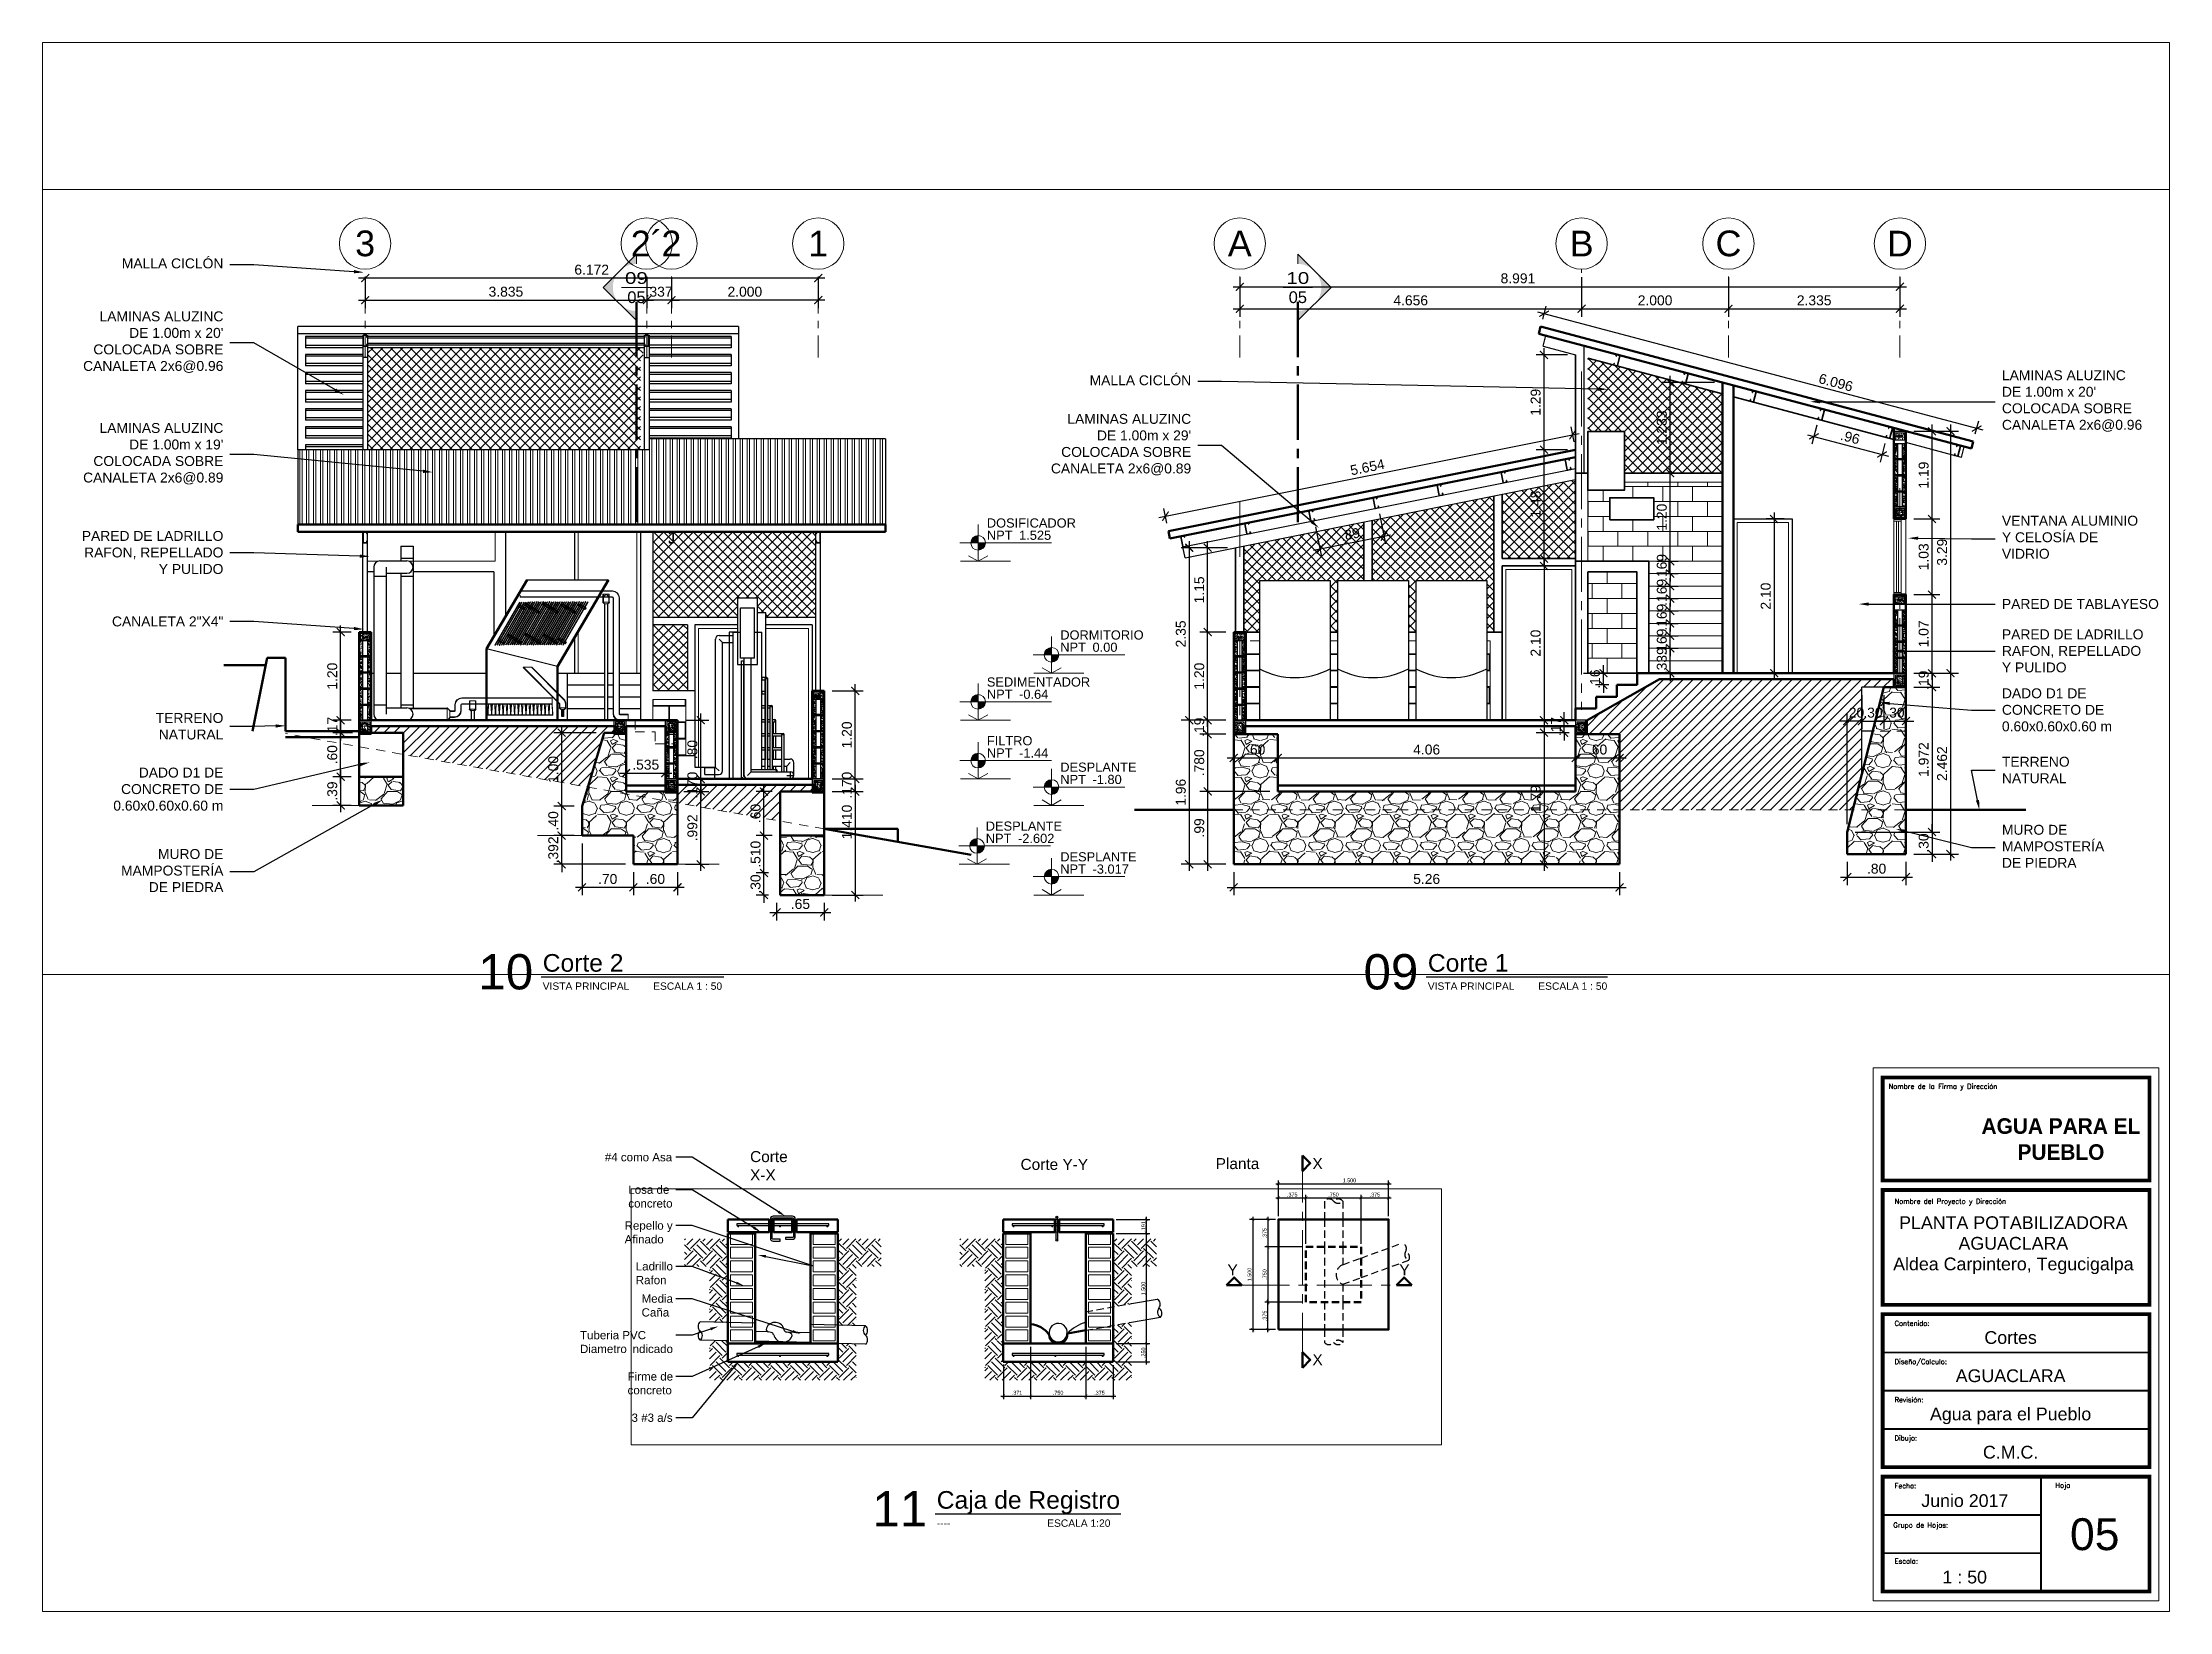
# Paper-space layout '05Cortes' of a CAD drawing. Header units: millimetres. Extents: x 0.6 to 29.6, y 0.6 to 22.
# The model-space entities are those that its viewports show. They can reach past a viewport. Long polylines and large blocks are cut down to what shows.
import ezdxf
from ezdxf import colors
from ezdxf.entities.mleader import LeaderData, LeaderLine
from ezdxf.enums import TextEntityAlignment as Align
from ezdxf.math import Vec2, Vec3

# ---------------------------------------------------------------- set-up
doc = ezdxf.new("R2010")
doc.units = ezdxf.units.MM
for name, pattern in [('CENTRO2', [1.125, 0.75, -0.125, 0.125, -0.125]), ('DASHED', [0.75, 0.5, -0.25]), ('DASHED2', [0.375, 0.25, -0.125]), ('HIDDEN2', [0.1875, 0.125, -0.0625])]:
    doc.linetypes.add(name, pattern=pattern)
for name, color, linetype in [('0_BackgroundLines', 7, 'Continuous'), ('0_CurveTangencyLines', 7, 'Continuous'), ('Cubierta_BackgroundLines', 4, 'Continuous'), ('Lamelas_BackgroundLines', 150, 'Continuous'), ('Lamelas_IntersectionBoundary', 150, 'Continuous'), ('Lamelas_IntersectionFill', 150, 'Continuous'), ('PVC0.5_BackgroundLines', 1, 'Continuous'), ('PVC0.5_IntersectionBoundary', 1, 'Continuous'), ('PVC0.5_IntersectionFill', 1, 'Continuous'), ('Reductores_BackgroundLines', 3, 'Continuous'), ('Reductores_IntersectionBoundary', 3, 'Continuous'), ('Separador_BackgroundLines', 5, 'Continuous'), ('Separador_IntersectionBoundary', 5, 'Continuous'), ('Separador_IntersectionFill', 5, 'Continuous'), ('Stock Tanks', 5, 'Continuous'), ('Tapon_BackgroundLines', 1, 'Continuous'), ('Tapon_IntersectionBoundary', 1, 'Continuous'), ('Tapon_IntersectionFill', 1, 'Continuous'), ('tubo de media_BackgroundLines', 3, 'Continuous')]:
    doc.layers.add(name, color=color, linetype=linetype)
for name, color, linetype, lineweight in [('1 ACHURADO', 9, 'Continuous', 5), ('1 Cotas', 5, 'Continuous', 9), ('1 EJES', 5, 'CENTRO2', 5), ('1 MUEBLES', 1, 'Continuous', 35), ('1 MUEBLES FIJOS', 1, 'Continuous', 30), ('1 PAREDES', 7, 'Continuous', 50), ('1 PISOS', 3, 'Continuous', 15), ('1 proyecciones', 8, 'HIDDEN2', 5), ('1 TEXTO', 7, 'Continuous', 5), ('ACHU', 8, 'Continuous', 5), ('DETALLES ESTRUCTURALES', 7, 'Continuous', 13), ('Elec', 30, 'Continuous', 25), ('Lotes', 1, 'Continuous', 5), ('PVC1.5_BackgroundLines', 1, 'Continuous', 13), ('PVC1.5_IntersectionBoundary', 1, 'Continuous', 13), ('PVC1.5_IntersectionFill', 1, 'Continuous', 13), ('PVC3_BackgroundLines', 1, 'Continuous', 13), ('PVC3_IntersectionBoundary', 1, 'Continuous', 13), ('PVC3_IntersectionFill', 1, 'Continuous', 13), ('PVC6_BackgroundLines', 1, 'Continuous', 13), ('PVC6_IntersectionBoundary', 1, 'Continuous', 13), ('pyv', 3, 'Continuous', 18), ('TEXTO AUXILIAR 3', 7, 'Continuous', 5), ('TEXTURAS', 9, 'Continuous', 15), ('Title Block', 12, 'Continuous', 5)]:
    doc.layers.add(name, color=color, linetype=linetype, lineweight=lineweight)
doc.layers.add('1 view', color=4, linetype='Continuous', lineweight=5, plot=False)
doc.layers.add('View', color=4, linetype='Continuous', lineweight=0, plot=False)
for name, color, linetype, lineweight, true_color in [('SedManDiffuserPlu_BackgroundLines', 4, 'Continuous', 5, 0x00ffff), ('SedManDiffuserPlu_IntersectionBoundary', 4, 'Continuous', 5, 0x00ffff), ('SedManDiffuserPlu_IntersectionFill', 4, 'Continuous', 5, 0x00ffff)]:
    doc.layers.add(name, color=color, linetype=linetype, lineweight=lineweight, true_color=true_color)
doc.styles.add('Arial', font='arial.ttf')
doc.styles.add('Roman', font='romans.shx', dxfattribs={"width": 0.8})
doc.styles.get("Standard").update_dxf_attribs({"font": 'arial.ttf'})
doc.styles.add('TEXT_CURVAS', font='arial.ttf', dxfattribs={"height": 1})
doc.dimstyles.new('DISTRIBUTIVA', dxfattribs={"dimscale": 0.9, "dimtxt": 0.15, "dimasz": 0.12, "dimexe": 0.12, "dimexo": 0.12, "dimgap": 0.05, "dimtad": 1, "dimdec": 3, "dimzin": 4, "dimdsep": 46, "dimtxsty": 'Standard', "dimblk": 'ARCHTICK', "dimcen": 0.12, "dimdle": 0.1, "dimclrd": 256, "dimclre": 256, "dimclrt": 256, "dimadec": 0, "dimazin": 0, "dimtfac": 1, "dimtdec": 3, "dimtix": 1, "dimtmove": 0, "dimatfit": 0, "dimfxl": 1, "dimtolj": 1, "dimtzin": 0, "dimarcsym": 0})
pattern_1 = [(50, (-361.59961, -704.937617), (0.053137195, -0.0046489), [0.00555625, -0.06111875]), (355, (-361.59961, -704.937617), (-0.0102791576, 0.055724854), [0.004445, -0.048895]), (100.451, (-361.59518, -704.938004), (0.0428582296, 0.0510757006), [0.0047220833, -0.0519429166]), (46.1842, (-361.59961, -704.9228), (0.07906472, -0.0122623456), [0.008334375, -0.091678125]), (96.6356, (-361.59302, -704.92382), (0.069242902, 0.072165787), [0.007083125, -0.077914375]), (351.184, (-361.59961, -704.9228), (0.06924301, 0.072165659), [0.0066675, -0.0733425]), (21, (-361.5922, -704.926504), (0.0442210066, -0.029827443), [0.00555625, -0.06111875]), (326, (-361.5922, -704.926504), (0.0180255916, 0.05372149), [0.004445, -0.048895]), (71.4514, (-361.588515, -704.92899), (0.0622464764, 0.0238941668), [0.0047220833, -0.0519429166]), (37.5, (-361.599608, -704.937617), (0.0009008426, 0.02466188633), [0, -0.0483023333, 0, -0.0496358333, 0, -0.0490802083]), (7.5, (-361.599608, -704.937617), (0.0194890682, 0.0292193343), [0, -0.0282998333, 0, -0.0471910833, 0, -0.0187060417]), (327.5, (-361.616129, -704.937617), (0.0395472569, -0.00167088366), [0, -0.0185208333, 0, -0.057785, 0, -0.07667625]), (317.5, (-361.623537, -704.937617), (0.0432043446, 0.0074160599), [0, -0.0240770833, 0, -0.0383751667, 0, -0.05445125])]
pattern_2 = [(228.0127875, (0.36576, 0.368), (-4.0640000003, -4.5719999997), [0.06834429, -6.76609673]), (184.969741, (0.32004, 0.3172), (6.09599999759, 0.50800002894), [0.11728094, -11.61080978]), (132.5104471, (0.2032, 0.30704), (5.08000000215, -5.58799999805), [0.0826963, -8.18694456]), (267.273689, (0.00508, 0.18004), (0.50800000106, 10.15999999995), [0.1068009, -10.57328749]), (292.8336542, (0, 0.07336), (-2.54000000021, 6.0959999999), [0.10472674, -10.36796155]), (357.273689, (0.04064, -0.02316), (-10.15999999995, 0.50800000106), [0.1068009, -10.57328749]), (37.6942405, (0.14732, -0.02824), (-6.60399999971, -5.08000000038), [0.14123873, -13.98262306]), (72.2553284, (0.25908, 0.05812), (3.55600000096, 11.1759999997), [0.1333439, -13.20105132]), (121.4295656, (0.29972, 0.18512), (-4.06400000058, 6.60399999965), [0.1071626, -10.60910914]), (175.2363583, (0.24384, 0.27656), (5.5879999999, -0.5080000009), [0.12234266, -5.99478739]), (222.3974378, (0.12192, 0.28672), (-6.0959999998, -5.58800000021), [0.15821558, -15.6633545]), (138.8140748, (0.508, 0.17496), (-3.5559999998, 3.04800000025), [0.05400091, -5.34611316]), (171.4692344, (0.46736, 0.21052), (6.60400000018, -1.01599999885), [0.1027364, -10.1709278]), (225, (0.36576, 0.22576), (-7e-17, -0.508), [0.07184187, -0.64657862]), (203.1985905, (0.3302, 0.28672), (2.54, 1.0159999998), [0.03868826, -3.83012447]), (291.8014095, (0.29464, 0.27148), (-0.508, 1.524), [0.05471312, -2.6809506]), (30.9637565, (0.31496, 0.22068), (1.524, 1.016), [0.08886393, -2.87325963]), (161.565051, (0.39116, 0.2664), (1.016, -0.508), [0.06425743, -1.54217962]), (16.3895403, (0, 0.27148), (5.08, 1.524), [0.0900176, -8.91176533]), (70.346176, (0.08636, 0.29688), (-2.0320000002, -5.58799999993), [0.07551979, -7.47644314]), (293.1985905, (0.39116, 0.368), (-1.0159999998, 2.54), [0.07737602, -3.79143672]), (343.6104597, (0.42164, 0.29688), (-5.0800000001, 1.52399999964), [0.0900176, -8.91176533]), (339.4439548, (0, -0.04348), (-2.54, 1.016), [0.08680704, -4.25354686]), (294.7751406, (0.08128, -0.07396), (-2.540000003, 5.5879999986), [0.07273442, -7.20071868]), (66.8014095, (0.39624, -0.14), (1.0159999998, 2.54), [0.07737602, -3.79143672]), (17.3540246, (0.42672, -0.06888), (-6.60399999987, -2.03200000043), [0.08515655, -8.4304752]), (69.4439548, (0.14732, -0.14), (-1.016, -2.54), [0.04340352, -4.29695038]), (101.3099325, (0.36576, -0.14), (-0.508, 2.032), [0.02590292, -2.56439899]), (165.9637565, (0.36068, -0.1146), (1.524, -0.508), [0.10472674, -1.98981092]), (186.009006, (0.25908, -0.0892), (5.07999999997, 0.50800000027), [0.0970534, -9.60827297]), (303.6900675, (0.31496, 0.17496), (-0.508, 1.016), [0.07326478, -1.75835527]), (353.1572266, (0.3556, 0.114), (8.63600000005, -1.01599999955), [0.12791135, -12.66320181]), (60.945396, (0.4826, 0.09876), (-2.0320000001, -3.556), [0.05230165, -5.17787846]), (90, (0.508, 0.1445), (-0.508, 0.508), [0.03048, -0.47752]), (120.2564372, (0.24892, -0.07396), (2.03199999975, -3.55600000014), [0.07057339, -6.98678815]), (48.0127875, (0.21336, -0.013), (4.06400000034, 4.5719999997), [0.13668858, -6.69775244]), (0, (0.3048, 0.0886), (0.508, 0.508), [0.13208, -0.37592]), (325.3048465, (0.43688, 0.0886), (5.08000000192, -3.55599999725), [0.08032191, -7.95186334]), (254.054604, (0.50292, 0.04288), (-0.508, -2.032), [0.07396582, -3.62433001]), (207.6459754, (0.4826, -0.02824), (-9.65200000035, -5.07999999933), [0.12042902, -11.92249288]), (175.4260787, (0.37592, -0.08412), (-6.604, 0.508), [0.12740589, -12.61316929])]

psp = doc.layouts.new('05Cortes')

# ---------------------------------------------------------------- texts
at = {"layer": '1 TEXTO', "char_height": 0.15, "attachment_point": 1, "style": 'TEXT_CURVAS'}
for s, width, insert in [('Corte X-X', 0.417956, (10.22715, 6.85625)), ('Corte Y-Y', 1.3671306, (13.91086, 6.75042)), ('Planta', 1.3671306, (16.56901, 6.7612)), ('X', 0.5249987, (17.88616, 6.7612)), ('Y', 0.5249987, (16.72907, 5.31286)), ('Y', 0.5249987, (19.06963, 5.31286)), ('X', 0.5249987, (17.88616, 4.09047))]:
    psp.add_mtext_dynamic_manual_height_columns(s, width=width, gutter_width=5, heights=[0], dxfattribs=dict(at, insert=insert))

msp = doc.modelspace()

# ---------------------------------------------------------------- texts
at = {"layer": '1 PAREDES', "char_height": 0.35, "attachment_point": 5}
for s, insert in [('3', (1149.6065, 2126.928)), ('2´', (1153.4415, 2126.928)), ('2', (1153.7781, 2126.928)), ('1', (1155.7781, 2126.928)), ('A', (1161.5186, 2126.928)), ('B', (1166.1748, 2126.928)), ('C', (1168.1748, 2126.928)), ('D', (1170.5098, 2126.928))]:
    msp.add_mtext_dynamic_manual_height_columns(s, width=0.34291, gutter_width=12.5, heights=[0], dxfattribs=dict(at, insert=insert))

# ---------------------------------------------------------------- blocks, each defined once
blk = doc.blocks.new('*U39')
at = {"layer": 'Lotes'}
blk.add_lwpolyline([(3.92, 0), (38, 0), (38, 25.132), (3.92, 25.132)], close=True, dxfattribs=at)
at = {"layer": 'Title Block'}
blk.add_lwpolyline([(33.252, 0.169), (33.252, 8.706), (37.831, 8.706), (37.831, 0.169)], close=True, dxfattribs=at)
at = {"layer": 'Title Block', "const_width": 0.0612}
for points in [[(37.679, 8.553), (37.679, 6.903), (33.404, 6.903), (33.404, 8.553)], [(33.404, 4.913), (37.679, 4.913), (37.679, 6.751), (33.404, 6.751)], [(37.679, 2.311), (37.679, 4.761), (33.404, 4.761), (33.404, 2.311)], [(37.679, 2.158), (37.679, 0.321), (33.404, 0.321), (33.404, 2.158)]]:
    blk.add_lwpolyline(points, close=True, dxfattribs=at)
at = {"layer": 'Title Block', "const_width": 0.0306}
for points in [[(33.404, 4.148), (37.679, 4.148)], [(33.404, 3.536), (37.679, 3.536)], [(33.404, 2.923), (37.679, 2.923)], [(35.942, 2.158), (35.942, 0.321)], [(33.404, 1.546), (35.942, 1.546)], [(33.404, 0.934), (35.942, 0.934)]]:
    blk.add_lwpolyline(points, dxfattribs=at)
at = {"layer": 'Title Block', "style": 'Roman'}
for s, height, p in [('Nombre de la Firma y Dirección', 0.07962, (33.499, 8.372)), ('Nombre del Proyecto y Dirección', 0.07962, (33.595, 6.532)), ('Contenido:', 0.0796, (33.595, 4.576)), ('Diseño/Calculo:', 0.07962, (33.595, 3.963)), ('Revisión:', 0.0796, (33.595, 3.351)), ('Dibujo:', 0.0796, (33.595, 2.738)), ('Fecha:', 0.0796, (33.595, 1.973)), ('Hoja', 0.0796, (36.172, 1.982)), ('Grupo de Hojas:', 0.07962, (33.576, 1.343)), ('Escala:', 0.0796, (33.595, 0.766))]:
    blk.add_text(s, height=height, dxfattribs=at).set_placement(p)
at = {"layer": 'Title Block', "insert": (36.261, 7.901), "char_height": 0.25, "width": 2.56908, "attachment_point": 2}
blk.add_mtext('{\\fEras Bold ITC|b0|i0|c0|p34;AGUA PARA EL PUEBLO}', dxfattribs=at)
at = {"layer": 'Title Block', "flags": 8}
for tag, p in [('PROJECTNAME', (35.499, 6.126)), ('PROJECTADDRESS1', (35.499, 5.795)), ('PROJECTADDRESS2', (35.499, 5.465)), ('PROJECTADDRESS3', (35.499, 5.134))]:
    blk.add_attdef(tag, text='', height=0.204, dxfattribs=at).set_placement(p, align=Align.CENTER)
at = {"layer": 'Title Block'}
blk.add_attdef('TITULOPLANO', text='', height=0.204, dxfattribs=at).set_placement((35.455, 4.388), align=Align.MIDDLE)
for tag, p in [('CALCULO', (35.455, 3.674)), ('REVISO', (35.455, 3.061)), ('DIBUJO', (35.455, 2.449)), ('GRUPO', (34.713, 1.071))]:
    blk.add_attdef(tag, text='', height=0.204, dxfattribs=at).set_placement(p, align=Align.CENTER)
at = {"layer": 'Title Block', "flags": 8}
for tag, height, p in [('DATE', 0.204, (34.721, 1.776)), ('SHEETNO', 0.51, (36.802, 1.238))]:
    blk.add_attdef(tag, text='', height=height, dxfattribs=at).set_placement(p, align=Align.MIDDLE_CENTER)
at = {"layer": 'Title Block'}
blk.add_attdef('SCALE', text='', height=0.204, dxfattribs=at).set_placement((34.719, 0.551), align=Align.MIDDLE_CENTER)
blk = doc.blocks.new('_ArchTick')
at = {"color": 0, "linetype": 'ByBlock', "const_width": 0.15}
blk.add_lwpolyline([(-0.5, -0.5), (0.5, 0.5)], dxfattribs=at)
blk = doc.blocks.new('*D152')
at = {"layer": '1 Cotas', "lineweight": -2, "transparency": 16777216}
for p, q in [((11.346, 13.123), (11.768, 13.123)), ((11.66, 11.833), (11.66, 13.213)), ((11.491, 11.923), (11.768, 11.923))]:
    blk.add_line(p, q, dxfattribs=at)
at = {"layer": 'Defpoints', "color": 0, "transparency": 16777216}
for p in [(11.238, 13.123), (11.66, 13.123), (11.383, 11.923)]:
    blk.add_point(p, dxfattribs=at)
at = {"layer": '1 Cotas', "lineweight": -2, "transparency": 16777216, "xscale": 0.108, "yscale": 0.108, "zscale": 0.108}
for p, rotation in [((11.66, 13.123), 90), ((11.66, 11.923), 270)]:
    blk.add_blockref('_ArchTick', p, dxfattribs=dict(at, rotation=rotation))
at = {"layer": '1 Cotas', "transparency": 16777216, "insert": (11.546, 12.523), "char_height": 0.135, "attachment_point": 5, "rotation": 90}
blk.add_mtext('\\A1;1.20', dxfattribs=at)
blk = doc.blocks.new('*D153')
at = {"layer": '1 Cotas', "lineweight": -2, "transparency": 16777216}
for p, q in [((4.794, 13.923), (4.543, 13.923)), ((4.651, 12.633), (4.651, 14.013)), ((4.794, 12.723), (4.543, 12.723))]:
    blk.add_line(p, q, dxfattribs=at)
at = {"layer": 'Defpoints', "color": 0, "transparency": 16777216}
for p in [(4.651, 13.923), (4.902, 13.923), (4.902, 12.723)]:
    blk.add_point(p, dxfattribs=at)
at = {"layer": '1 Cotas', "lineweight": -2, "transparency": 16777216, "xscale": 0.108, "yscale": 0.108, "zscale": 0.108}
for p, rotation in [((4.651, 13.923), 90), ((4.651, 12.723), 270)]:
    blk.add_blockref('_ArchTick', p, dxfattribs=dict(at, rotation=rotation))
at = {"layer": '1 Cotas', "transparency": 16777216, "insert": (4.537, 13.323), "char_height": 0.135, "attachment_point": 5, "rotation": 90}
blk.add_mtext('\\A1;1.20', dxfattribs=at)
blk = doc.blocks.new('Nivel corte')
h = blk.add_hatch(color=256)
h.paths.add_polyline_path([(-0.1, 0.25), (0, 0.25), (0, 0.35, 0.414214)])
h.paths.add_polyline_path([(0.1, 0.25), (0, 0.25), (0, 0.15, 0.414214)])
for p, q in [((0, 0), (0, 0.5)), ((-0.25, 0.25), (1, 0.25)), ((0, 0), (-0.13, 0.075)), ((0, 0), (0.13, 0.075))]:
    blk.add_line(p, q)
blk.add_circle((0, 0.25), 0.1)
blk.add_text('NPT', height=0.125).set_placement((0.119, 0.291))
for tag, p in [('ESP', (0.119, 0.458)), ('NPT', (0.558, 0.291))]:
    blk.add_attdef(tag, p, '', height=0.125)
blk = doc.blocks.new('*D154')
at = {"layer": '1 Cotas', "lineweight": -2, "transparency": 16777216}
for p, q in [((21.362, 14.823), (20.932, 14.823)), ((21.04, 14.913), (21.04, 12.633)), ((21.362, 12.723), (20.932, 12.723))]:
    blk.add_line(p, q, dxfattribs=at)
at = {"layer": 'Defpoints', "color": 0, "transparency": 16777216}
for p in [(21.47, 14.823), (21.04, 12.723), (21.47, 12.723)]:
    blk.add_point(p, dxfattribs=at)
at = {"layer": '1 Cotas', "lineweight": -2, "transparency": 16777216, "xscale": 0.108, "yscale": 0.108, "zscale": 0.108}
for p, rotation in [((21.04, 14.823), 90), ((21.04, 12.723), 270)]:
    blk.add_blockref('_ArchTick', p, dxfattribs=dict(at, rotation=rotation))
at = {"layer": '1 Cotas', "transparency": 16777216, "insert": (20.926, 13.773), "char_height": 0.135, "attachment_point": 5, "rotation": 90}
blk.add_mtext('\\A1;2.10', dxfattribs=at)
blk = doc.blocks.new('*D155')
at = {"layer": '1 Cotas', "lineweight": -2, "transparency": 16777216}
for p, q in [((16.706, 13.923), (16.351, 13.923)), ((16.459, 12.633), (16.459, 14.013)), ((16.706, 12.723), (16.351, 12.723))]:
    blk.add_line(p, q, dxfattribs=at)
at = {"layer": 'Defpoints', "color": 0, "transparency": 16777216}
for p in [(16.459, 13.923), (16.814, 13.923), (16.814, 12.723)]:
    blk.add_point(p, dxfattribs=at)
at = {"layer": '1 Cotas', "lineweight": -2, "transparency": 16777216, "xscale": 0.108, "yscale": 0.108, "zscale": 0.108}
for p, rotation in [((16.459, 13.923), 90), ((16.459, 12.723), 270)]:
    blk.add_blockref('_ArchTick', p, dxfattribs=dict(at, rotation=rotation))
at = {"layer": '1 Cotas', "transparency": 16777216, "insert": (16.345, 13.323), "char_height": 0.135, "attachment_point": 5, "rotation": 90}
blk.add_mtext('\\A1;1.20', dxfattribs=at)
blk = doc.blocks.new('*D156')
at = {"layer": '1 Cotas', "lineweight": -2, "transparency": 16777216}
for p, q in [((16.731, 15.072), (16.351, 15.072)), ((16.459, 13.833), (16.459, 15.162)), ((16.706, 13.923), (16.351, 13.923))]:
    blk.add_line(p, q, dxfattribs=at)
at = {"layer": 'Defpoints', "color": 0, "transparency": 16777216}
for p in [(16.459, 15.072), (16.839, 15.072), (16.814, 13.923)]:
    blk.add_point(p, dxfattribs=at)
at = {"layer": '1 Cotas', "lineweight": -2, "transparency": 16777216, "xscale": 0.108, "yscale": 0.108, "zscale": 0.108}
for p, rotation in [((16.459, 15.072), 90), ((16.459, 13.923), 270)]:
    blk.add_blockref('_ArchTick', p, dxfattribs=dict(at, rotation=rotation))
at = {"layer": '1 Cotas', "transparency": 16777216, "insert": (16.345, 14.498), "char_height": 0.135, "attachment_point": 5, "rotation": 90}
blk.add_mtext('\\A1;1.15', dxfattribs=at)
blk = doc.blocks.new('*D157')
at = {"layer": '1 Cotas', "lineweight": -2, "transparency": 16777216}
for p, q in [((21.362, 16.407), (20.932, 16.407)), ((21.04, 14.833), (21.04, 16.497)), ((21.362, 14.923), (20.932, 14.923))]:
    blk.add_line(p, q, dxfattribs=at)
at = {"layer": 'Defpoints', "color": 0, "transparency": 16777216}
for p in [(21.04, 16.407), (21.47, 16.407), (21.47, 14.923)]:
    blk.add_point(p, dxfattribs=at)
at = {"layer": '1 Cotas', "lineweight": -2, "transparency": 16777216, "xscale": 0.108, "yscale": 0.108, "zscale": 0.108}
for p, rotation in [((21.04, 16.407), 90), ((21.04, 14.923), 270)]:
    blk.add_blockref('_ArchTick', p, dxfattribs=dict(at, rotation=rotation))
at = {"layer": '1 Cotas', "transparency": 16777216, "insert": (20.926, 15.665), "char_height": 0.135, "attachment_point": 5, "rotation": 90}
blk.add_mtext('\\A1;1.48', dxfattribs=at)
blk = doc.blocks.new('*D158')
at = {"layer": '1 Cotas', "lineweight": -2, "transparency": 16777216}
for p, q in [((16.731, 15.072), (16.1, 15.072)), ((16.208, 15.162), (16.208, 12.633)), ((16.706, 12.723), (16.1, 12.723))]:
    blk.add_line(p, q, dxfattribs=at)
at = {"layer": 'Defpoints', "color": 0, "transparency": 16777216}
for p in [(16.839, 15.072), (16.208, 12.723), (16.814, 12.723)]:
    blk.add_point(p, dxfattribs=at)
at = {"layer": '1 Cotas', "lineweight": -2, "transparency": 16777216, "xscale": 0.108, "yscale": 0.108, "zscale": 0.108}
for p, rotation in [((16.208, 15.072), 90), ((16.208, 12.723), 270)]:
    blk.add_blockref('_ArchTick', p, dxfattribs=dict(at, rotation=rotation))
at = {"layer": '1 Cotas', "transparency": 16777216, "insert": (16.094, 13.898), "char_height": 0.135, "attachment_point": 5, "rotation": 90}
blk.add_mtext('\\A1;2.35', dxfattribs=at)
blk = doc.blocks.new('*D159')
at = {"layer": '1 Cotas', "lineweight": -2, "transparency": 16777216}
for p, q in [((26.325, 13.273), (26.325, 14.523)), ((26.078, 14.433), (26.433, 14.433)), ((26.233, 13.363), (26.433, 13.363))]:
    blk.add_line(p, q, dxfattribs=at)
at = {"layer": 'Defpoints', "color": 0, "transparency": 16777216}
for p in [(25.97, 14.433), (26.325, 14.433), (26.125, 13.363)]:
    blk.add_point(p, dxfattribs=at)
at = {"layer": '1 Cotas', "lineweight": -2, "transparency": 16777216, "xscale": 0.108, "yscale": 0.108, "zscale": 0.108}
for p, rotation in [((26.325, 14.433), 90), ((26.325, 13.363), 270)]:
    blk.add_blockref('_ArchTick', p, dxfattribs=dict(at, rotation=rotation))
at = {"layer": '1 Cotas', "transparency": 16777216, "insert": (26.211, 13.898), "char_height": 0.135, "attachment_point": 5, "rotation": 90}
blk.add_mtext('\\A1;1.07', dxfattribs=at)
blk = doc.blocks.new('*D160')
at = {"layer": '1 Cotas', "lineweight": -2, "transparency": 16777216}
for p, q in [((26.078, 15.463), (26.433, 15.463)), ((26.325, 14.343), (26.325, 15.553)), ((26.078, 14.433), (26.433, 14.433))]:
    blk.add_line(p, q, dxfattribs=at)
at = {"layer": 'Defpoints', "color": 0, "transparency": 16777216}
for p in [(25.97, 15.463), (26.325, 15.463), (25.97, 14.433)]:
    blk.add_point(p, dxfattribs=at)
at = {"layer": '1 Cotas', "lineweight": -2, "transparency": 16777216, "xscale": 0.108, "yscale": 0.108, "zscale": 0.108}
for p, rotation in [((26.325, 15.463), 90), ((26.325, 14.433), 270)]:
    blk.add_blockref('_ArchTick', p, dxfattribs=dict(at, rotation=rotation))
at = {"layer": '1 Cotas', "transparency": 16777216, "insert": (26.211, 14.948), "char_height": 0.135, "attachment_point": 5, "rotation": 90}
blk.add_mtext('\\A1;1.03', dxfattribs=at)
blk = doc.blocks.new('*D161')
at = {"layer": '1 Cotas', "lineweight": -2, "transparency": 16777216}
for p, q in [((26.078, 16.658), (26.433, 16.658)), ((26.325, 15.373), (26.325, 16.748)), ((26.078, 15.463), (26.433, 15.463))]:
    blk.add_line(p, q, dxfattribs=at)
at = {"layer": 'Defpoints', "color": 0, "transparency": 16777216}
for p in [(25.97, 16.658), (26.325, 16.658), (25.97, 15.463)]:
    blk.add_point(p, dxfattribs=at)
at = {"layer": '1 Cotas', "lineweight": -2, "transparency": 16777216, "xscale": 0.108, "yscale": 0.108, "zscale": 0.108}
for p, rotation in [((26.325, 16.658), 90), ((26.325, 15.463), 270)]:
    blk.add_blockref('_ArchTick', p, dxfattribs=dict(at, rotation=rotation))
at = {"layer": '1 Cotas', "transparency": 16777216, "insert": (26.211, 16.061), "char_height": 0.135, "attachment_point": 5, "rotation": 90}
blk.add_mtext('\\A1;1.19', dxfattribs=at)
blk = doc.blocks.new('*D162')
at = {"layer": '1 Cotas', "lineweight": -2, "transparency": 16777216}
for p, q in [((26.078, 16.658), (26.684, 16.658)), ((26.576, 16.748), (26.576, 13.273)), ((26.233, 13.363), (26.684, 13.363))]:
    blk.add_line(p, q, dxfattribs=at)
at = {"layer": 'Defpoints', "color": 0, "transparency": 16777216}
for p in [(25.97, 16.658), (26.125, 13.363), (26.576, 13.363)]:
    blk.add_point(p, dxfattribs=at)
at = {"layer": '1 Cotas', "lineweight": -2, "transparency": 16777216, "xscale": 0.108, "yscale": 0.108, "zscale": 0.108}
for p, rotation in [((26.576, 16.658), 90), ((26.576, 13.363), 270)]:
    blk.add_blockref('_ArchTick', p, dxfattribs=dict(at, rotation=rotation))
at = {"layer": '1 Cotas', "transparency": 16777216, "insert": (26.462, 15.011), "char_height": 0.135, "attachment_point": 5, "rotation": 90}
blk.add_mtext('\\A1;3.29', dxfattribs=at)
blk = doc.blocks.new('*D163')
at = {"layer": '1 Cotas', "lineweight": -2, "transparency": 16777216}
for p, q in [((24.312, 15.463), (24.066, 15.463)), ((24.174, 15.553), (24.174, 13.273)), ((24.312, 13.363), (24.066, 13.363))]:
    blk.add_line(p, q, dxfattribs=at)
at = {"layer": 'Defpoints', "color": 0, "transparency": 16777216}
for p in [(24.42, 15.463), (24.174, 13.363), (24.42, 13.363)]:
    blk.add_point(p, dxfattribs=at)
at = {"layer": '1 Cotas', "lineweight": -2, "transparency": 16777216, "xscale": 0.108, "yscale": 0.108, "zscale": 0.108}
for p, rotation in [((24.174, 15.463), 90), ((24.174, 13.363), 270)]:
    blk.add_blockref('_ArchTick', p, dxfattribs=dict(at, rotation=rotation))
at = {"layer": '1 Cotas', "transparency": 16777216, "insert": (24.06, 14.413), "char_height": 0.135, "attachment_point": 5, "rotation": 90}
blk.add_mtext('\\A1;2.10', dxfattribs=at)
blk = doc.blocks.new('*D164')
at = {"layer": '1 Cotas', "lineweight": -2, "transparency": 16777216}
for p, q in [((22.578, 13.702), (22.867, 13.702)), ((22.759, 13.702), (22.759, 13.81)), ((22.759, 13.363), (22.759, 13.702)), ((22.578, 13.363), (22.867, 13.363)), ((22.759, 13.363), (22.759, 13.255))]:
    blk.add_line(p, q, dxfattribs=at)
at = {"layer": 'Defpoints', "color": 0, "transparency": 16777216}
for p in [(22.47, 13.702), (22.759, 13.702), (22.47, 13.363)]:
    blk.add_point(p, dxfattribs=at)
at = {"layer": '1 Cotas', "lineweight": -2, "transparency": 16777216, "xscale": 0.108, "yscale": 0.108, "zscale": 0.108}
for p, rotation in [((22.759, 13.702), 270), ((22.759, 13.363), 90)]:
    blk.add_blockref('_ArchTick', p, dxfattribs=dict(at, rotation=rotation))
at = {"layer": '1 Cotas', "transparency": 16777216, "insert": (22.645, 13.533), "char_height": 0.135, "attachment_point": 5, "rotation": 90}
blk.add_mtext('\\A1;.339', dxfattribs=at)
blk = doc.blocks.new('*D165')
at = {"layer": '1 Cotas', "lineweight": -2, "transparency": 16777216}
for p, q in [((22.759, 13.872), (22.759, 13.98)), ((22.578, 13.872), (22.867, 13.872)), ((22.578, 13.702), (22.867, 13.702)), ((22.759, 13.702), (22.759, 13.872)), ((22.759, 13.702), (22.759, 13.594))]:
    blk.add_line(p, q, dxfattribs=at)
at = {"layer": 'Defpoints', "color": 0, "transparency": 16777216}
for p in [(22.47, 13.872), (22.47, 13.702), (22.759, 13.872)]:
    blk.add_point(p, dxfattribs=at)
at = {"layer": '1 Cotas', "lineweight": -2, "transparency": 16777216, "xscale": 0.108, "yscale": 0.108, "zscale": 0.108}
for p, rotation in [((22.759, 13.872), 270), ((22.759, 13.702), 90)]:
    blk.add_blockref('_ArchTick', p, dxfattribs=dict(at, rotation=rotation))
at = {"layer": '1 Cotas', "transparency": 16777216, "insert": (22.645, 13.787), "char_height": 0.135, "attachment_point": 5, "rotation": 90}
blk.add_mtext('\\A1;.169', dxfattribs=at)
blk = doc.blocks.new('*D166')
at = {"layer": '1 Cotas', "lineweight": -2, "transparency": 16777216}
for p, q in [((22.578, 14.211), (22.867, 14.211)), ((22.759, 14.211), (22.759, 14.319)), ((22.759, 14.041), (22.759, 14.211)), ((22.578, 14.041), (22.867, 14.041)), ((22.759, 14.041), (22.759, 13.933))]:
    blk.add_line(p, q, dxfattribs=at)
at = {"layer": 'Defpoints', "color": 0, "transparency": 16777216}
for p in [(22.47, 14.211), (22.759, 14.211), (22.47, 14.041)]:
    blk.add_point(p, dxfattribs=at)
at = {"layer": '1 Cotas', "lineweight": -2, "transparency": 16777216, "xscale": 0.108, "yscale": 0.108, "zscale": 0.108}
for p, rotation in [((22.759, 14.211), 270), ((22.759, 14.041), 90)]:
    blk.add_blockref('_ArchTick', p, dxfattribs=dict(at, rotation=rotation))
at = {"layer": '1 Cotas', "transparency": 16777216, "insert": (22.645, 14.126), "char_height": 0.135, "attachment_point": 5, "rotation": 90}
blk.add_mtext('\\A1;.169', dxfattribs=at)
blk = doc.blocks.new('*D167')
at = {"layer": '1 Cotas', "lineweight": -2, "transparency": 16777216}
for p, q in [((22.578, 14.549), (22.867, 14.549)), ((22.759, 14.549), (22.759, 14.657)), ((22.759, 14.38), (22.759, 14.549)), ((22.578, 14.38), (22.867, 14.38)), ((22.759, 14.38), (22.759, 14.272))]:
    blk.add_line(p, q, dxfattribs=at)
at = {"layer": 'Defpoints', "color": 0, "transparency": 16777216}
for p in [(22.47, 14.549), (22.759, 14.549), (22.47, 14.38)]:
    blk.add_point(p, dxfattribs=at)
at = {"layer": '1 Cotas', "lineweight": -2, "transparency": 16777216, "xscale": 0.108, "yscale": 0.108, "zscale": 0.108}
for p, rotation in [((22.759, 14.549), 270), ((22.759, 14.38), 90)]:
    blk.add_blockref('_ArchTick', p, dxfattribs=dict(at, rotation=rotation))
at = {"layer": '1 Cotas', "transparency": 16777216, "insert": (22.645, 14.465), "char_height": 0.135, "attachment_point": 5, "rotation": 90}
blk.add_mtext('\\A1;.169', dxfattribs=at)
blk = doc.blocks.new('*D168')
at = {"layer": '1 Cotas', "lineweight": -2, "transparency": 16777216}
for p, q in [((22.578, 14.888), (22.867, 14.888)), ((22.759, 14.888), (22.759, 14.996)), ((22.759, 14.719), (22.759, 14.888)), ((22.578, 14.719), (22.867, 14.719)), ((22.759, 14.719), (22.759, 14.611))]:
    blk.add_line(p, q, dxfattribs=at)
at = {"layer": 'Defpoints', "color": 0, "transparency": 16777216}
for p in [(22.47, 14.888), (22.759, 14.888), (22.47, 14.719)]:
    blk.add_point(p, dxfattribs=at)
at = {"layer": '1 Cotas', "lineweight": -2, "transparency": 16777216, "xscale": 0.108, "yscale": 0.108, "zscale": 0.108}
for p, rotation in [((22.759, 14.888), 270), ((22.759, 14.719), 90)]:
    blk.add_blockref('_ArchTick', p, dxfattribs=dict(at, rotation=rotation))
at = {"layer": '1 Cotas', "transparency": 16777216, "insert": (22.645, 14.804), "char_height": 0.135, "attachment_point": 5, "rotation": 90}
blk.add_mtext('\\A1;.169', dxfattribs=at)
blk = doc.blocks.new('*D169')
at = {"layer": '1 Cotas', "lineweight": -2, "transparency": 16777216}
for p, q in [((21.315, 12.723), (21.315, 12.831)), ((21.362, 12.723), (21.207, 12.723)), ((21.382, 12.553), (21.207, 12.553)), ((21.315, 12.553), (21.315, 12.723)), ((21.315, 12.553), (21.315, 12.445))]:
    blk.add_line(p, q, dxfattribs=at)
at = {"layer": 'Defpoints', "color": 0, "transparency": 16777216}
for p in [(21.315, 12.723), (21.47, 12.723), (21.49, 12.553)]:
    blk.add_point(p, dxfattribs=at)
at = {"layer": '1 Cotas', "lineweight": -2, "transparency": 16777216, "xscale": 0.108, "yscale": 0.108, "zscale": 0.108}
for p, rotation in [((21.315, 12.723), 270), ((21.315, 12.553), 90)]:
    blk.add_blockref('_ArchTick', p, dxfattribs=dict(at, rotation=rotation))
at = {"layer": '1 Cotas', "transparency": 16777216, "insert": (21.202, 12.638), "char_height": 0.135, "attachment_point": 5, "rotation": 90}
blk.add_mtext('\\A1;.17', dxfattribs=at)
blk = doc.blocks.new('*D170')
at = {"layer": '1 Cotas', "lineweight": -2, "transparency": 16777216}
for p, q in [((21.578, 13.363), (21.957, 13.363)), ((21.849, 13.363), (21.849, 13.471)), ((21.849, 13.203), (21.849, 13.363)), ((21.922, 13.203), (21.741, 13.203)), ((21.849, 13.203), (21.849, 13.095))]:
    blk.add_line(p, q, dxfattribs=at)
at = {"layer": 'Defpoints', "color": 0, "transparency": 16777216}
for p in [(21.47, 13.363), (21.849, 13.363), (22.03, 13.203)]:
    blk.add_point(p, dxfattribs=at)
at = {"layer": '1 Cotas', "lineweight": -2, "transparency": 16777216, "xscale": 0.108, "yscale": 0.108, "zscale": 0.108}
for p, rotation in [((21.849, 13.363), 270), ((21.849, 13.203), 90)]:
    blk.add_blockref('_ArchTick', p, dxfattribs=dict(at, rotation=rotation))
at = {"layer": '1 Cotas', "transparency": 16777216, "insert": (21.735, 13.283), "char_height": 0.135, "attachment_point": 5, "rotation": 90}
blk.add_mtext('\\A1;.16', dxfattribs=at)
blk = doc.blocks.new('*D171')
at = {"layer": '1 Cotas', "lineweight": -2, "transparency": 16777216}
for p, q in [((23.362, 16.088), (22.651, 16.088)), ((22.759, 14.798), (22.759, 16.178)), ((22.578, 14.888), (22.867, 14.888))]:
    blk.add_line(p, q, dxfattribs=at)
at = {"layer": 'Defpoints', "color": 0, "transparency": 16777216}
for p in [(22.759, 16.088), (23.47, 16.088), (22.47, 14.888)]:
    blk.add_point(p, dxfattribs=at)
at = {"layer": '1 Cotas', "lineweight": -2, "transparency": 16777216, "xscale": 0.108, "yscale": 0.108, "zscale": 0.108}
for p, rotation in [((22.759, 16.088), 90), ((22.759, 14.888), 270)]:
    blk.add_blockref('_ArchTick', p, dxfattribs=dict(at, rotation=rotation))
at = {"layer": '1 Cotas', "transparency": 16777216, "insert": (22.645, 15.488), "char_height": 0.135, "attachment_point": 5, "rotation": 90}
blk.add_mtext('\\A1;1.20', dxfattribs=at)
blk = doc.blocks.new('*D172')
at = {"layer": '1 Cotas', "lineweight": -2, "transparency": 16777216}
for p, q in [((22.759, 15.998), (22.759, 17.412)), ((23.362, 17.322), (22.651, 17.322)), ((23.362, 16.088), (22.651, 16.088))]:
    blk.add_line(p, q, dxfattribs=at)
at = {"layer": 'Defpoints', "color": 0, "transparency": 16777216}
for p in [(22.759, 17.322), (23.47, 17.322), (23.47, 16.088)]:
    blk.add_point(p, dxfattribs=at)
at = {"layer": '1 Cotas', "lineweight": -2, "transparency": 16777216, "xscale": 0.108, "yscale": 0.108, "zscale": 0.108}
for p, rotation in [((22.759, 17.322), 90), ((22.759, 16.088), 270)]:
    blk.add_blockref('_ArchTick', p, dxfattribs=dict(at, rotation=rotation))
at = {"layer": '1 Cotas', "transparency": 16777216, "insert": (22.645, 16.705), "char_height": 0.135, "attachment_point": 5, "rotation": 90}
blk.add_mtext('\\A1;1.233', dxfattribs=at)
blk = doc.blocks.new('*D173')
at = {"layer": '1 Cotas', "lineweight": -2, "transparency": 16777216}
for p, q in [((21.362, 17.697), (20.932, 17.697)), ((21.04, 16.317), (21.04, 17.787)), ((21.362, 16.407), (20.932, 16.407))]:
    blk.add_line(p, q, dxfattribs=at)
at = {"layer": 'Defpoints', "color": 0, "transparency": 16777216}
for p in [(21.04, 17.697), (21.47, 17.697), (21.47, 16.407)]:
    blk.add_point(p, dxfattribs=at)
at = {"layer": '1 Cotas', "lineweight": -2, "transparency": 16777216, "xscale": 0.108, "yscale": 0.108, "zscale": 0.108}
for p, rotation in [((21.04, 17.697), 90), ((21.04, 16.407), 270)]:
    blk.add_blockref('_ArchTick', p, dxfattribs=dict(at, rotation=rotation))
at = {"layer": '1 Cotas', "transparency": 16777216, "insert": (20.926, 17.052), "char_height": 0.135, "attachment_point": 5, "rotation": 90}
blk.add_mtext('\\A1;1.29', dxfattribs=at)
blk = doc.blocks.new('*D174')
at = {"layer": '1 Cotas', "lineweight": -2, "transparency": 16777216}
for p, q in [((27.02, 16.671), (20.954, 18.281)), ((21.022, 18.186), (21.069, 18.362)), ((26.914, 16.623), (26.961, 16.799))]:
    blk.add_line(p, q, dxfattribs=at)
at = {"layer": 'Defpoints', "color": 0, "transparency": 16777216}
for p in [(21.041, 18.258), (20.994, 18.082), (26.886, 16.518)]:
    blk.add_point(p, dxfattribs=at)
at = {"layer": '1 Cotas', "lineweight": -2, "transparency": 16777216, "xscale": 0.108, "yscale": 0.108, "zscale": 0.108}
for p, rotation in [((21.041, 18.258), 165.1376530128789), ((26.933, 16.694), 345.1376530128788)]:
    blk.add_blockref('_ArchTick', p, dxfattribs=dict(at, rotation=rotation))
at = {"layer": '1 Cotas', "transparency": 16777216, "insert": (25.015, 17.321), "char_height": 0.135, "attachment_point": 5, "rotation": 345.1377}
blk.add_mtext('\\A1;6.096', dxfattribs=at)
blk = doc.blocks.new('*D175')
at = {"layer": '1 Cotas', "lineweight": -2, "transparency": 16777216}
for p, q in [((24.629, 16.611), (25.731, 16.319)), ((24.757, 16.739), (24.689, 16.483)), ((25.684, 16.493), (25.617, 16.237))]:
    blk.add_line(p, q, dxfattribs=at)
at = {"layer": 'Defpoints', "color": 0, "transparency": 16777216}
for p in [(24.784, 16.843), (25.712, 16.597), (25.644, 16.342)]:
    blk.add_point(p, dxfattribs=at)
at = {"layer": '1 Cotas', "lineweight": -2, "transparency": 16777216, "xscale": 0.108, "yscale": 0.108, "zscale": 0.108}
for p, rotation in [((24.716, 16.588), 165.1376530117379), ((25.644, 16.342), 345.1376530117378)]:
    blk.add_blockref('_ArchTick', p, dxfattribs=dict(at, rotation=rotation))
at = {"layer": '1 Cotas', "transparency": 16777216, "insert": (25.21, 16.575), "char_height": 0.135, "attachment_point": 5, "rotation": 345.1377}
blk.add_mtext('\\A1;.96', dxfattribs=at)
blk = doc.blocks.new('*D176')
at = {"layer": '1 Cotas', "lineweight": -2, "transparency": 16777216}
for p, q in [((15.796, 15.484), (21.517, 16.628)), ((21.449, 16.512), (21.408, 16.717)), ((15.904, 15.404), (15.863, 15.608))]:
    blk.add_line(p, q, dxfattribs=at)
at = {"layer": 'Defpoints', "color": 0, "transparency": 16777216}
for p in [(21.429, 16.611), (21.47, 16.407), (15.925, 15.298)]:
    blk.add_point(p, dxfattribs=at)
at = {"layer": '1 Cotas', "lineweight": -2, "transparency": 16777216, "xscale": 0.108, "yscale": 0.108, "zscale": 0.108}
for p, rotation in [((21.429, 16.611), 11.30993247020615), ((15.885, 15.502), 191.3099324702061)]:
    blk.add_blockref('_ArchTick', p, dxfattribs=dict(at, rotation=rotation))
at = {"layer": '1 Cotas', "transparency": 16777216, "insert": (18.635, 16.168), "char_height": 0.135, "attachment_point": 5, "rotation": 11.3099}
blk.add_mtext('\\A1;5.654', dxfattribs=at)
blk = doc.blocks.new('*D177')
at = {"layer": '1 Cotas', "lineweight": -2, "transparency": 16777216}
for p, q in [((17.927, 15.358), (18.009, 14.949)), ((18.8, 15.533), (18.882, 15.124)), ((17.9, 15.038), (18.949, 15.247))]:
    blk.add_line(p, q, dxfattribs=at)
at = {"layer": 'Defpoints', "color": 0, "transparency": 16777216}
for p in [(17.906, 15.464), (18.779, 15.639), (18.861, 15.23)]:
    blk.add_point(p, dxfattribs=at)
at = {"layer": '1 Cotas', "lineweight": -2, "transparency": 16777216, "xscale": 0.108, "yscale": 0.108, "zscale": 0.108}
for p, rotation in [((17.988, 15.055), 191.3099412307018), ((18.861, 15.23), 11.30994123070175)]:
    blk.add_blockref('_ArchTick', p, dxfattribs=dict(at, rotation=rotation))
at = {"layer": '1 Cotas', "transparency": 16777216, "insert": (18.402, 15.254), "char_height": 0.135, "attachment_point": 5, "rotation": 11.3099}
blk.add_mtext('\\A1;.89', dxfattribs=at)
blk = doc.blocks.new('*D178')
at = {"layer": '1 Cotas', "lineweight": -2, "transparency": 16777216}
for p, q in [((16.459, 12.723), (16.459, 12.831)), ((16.706, 12.723), (16.351, 12.723)), ((16.706, 12.533), (16.351, 12.533)), ((16.459, 12.723), (16.459, 12.533)), ((16.459, 12.533), (16.459, 12.425))]:
    blk.add_line(p, q, dxfattribs=at)
at = {"layer": 'Defpoints', "color": 0, "transparency": 16777216}
for p in [(16.459, 12.533), (16.814, 12.723), (16.814, 12.533)]:
    blk.add_point(p, dxfattribs=at)
at = {"layer": '1 Cotas', "lineweight": -2, "transparency": 16777216, "xscale": 0.108, "yscale": 0.108, "zscale": 0.108}
for p, rotation in [((16.459, 12.723), 270), ((16.459, 12.533), 90)]:
    blk.add_blockref('_ArchTick', p, dxfattribs=dict(at, rotation=rotation))
at = {"layer": '1 Cotas', "transparency": 16777216, "insert": (16.345, 12.628), "char_height": 0.135, "attachment_point": 5, "rotation": 90}
blk.add_mtext('\\A1;.19', dxfattribs=at)
blk = doc.blocks.new('*D179')
at = {"layer": '1 Cotas', "lineweight": -2, "transparency": 16777216}
for p, q in [((16.706, 12.533), (16.351, 12.533)), ((16.459, 12.623), (16.459, 11.663)), ((17.306, 11.753), (16.351, 11.753))]:
    blk.add_line(p, q, dxfattribs=at)
at = {"layer": 'Defpoints', "color": 0, "transparency": 16777216}
for p in [(16.814, 12.533), (16.459, 11.753), (17.414, 11.753)]:
    blk.add_point(p, dxfattribs=at)
at = {"layer": '1 Cotas', "lineweight": -2, "transparency": 16777216, "xscale": 0.108, "yscale": 0.108, "zscale": 0.108}
for p, rotation in [((16.459, 12.533), 90), ((16.459, 11.753), 270)]:
    blk.add_blockref('_ArchTick', p, dxfattribs=dict(at, rotation=rotation))
at = {"layer": '1 Cotas', "transparency": 16777216, "insert": (16.345, 12.143), "char_height": 0.135, "attachment_point": 5, "rotation": 90}
blk.add_mtext('\\A1;.780', dxfattribs=at)
blk = doc.blocks.new('*D180')
at = {"layer": '1 Cotas', "lineweight": -2, "transparency": 16777216}
for p, q in [((17.306, 11.753), (16.351, 11.753)), ((16.459, 11.843), (16.459, 10.671)), ((16.706, 10.761), (16.351, 10.761))]:
    blk.add_line(p, q, dxfattribs=at)
at = {"layer": 'Defpoints', "color": 0, "transparency": 16777216}
for p in [(17.414, 11.753), (16.459, 10.761), (16.814, 10.761)]:
    blk.add_point(p, dxfattribs=at)
at = {"layer": '1 Cotas', "lineweight": -2, "transparency": 16777216, "xscale": 0.108, "yscale": 0.108, "zscale": 0.108}
for p, rotation in [((16.459, 11.753), 90), ((16.459, 10.761), 270)]:
    blk.add_blockref('_ArchTick', p, dxfattribs=dict(at, rotation=rotation))
at = {"layer": '1 Cotas', "transparency": 16777216, "insert": (16.345, 11.257), "char_height": 0.135, "attachment_point": 5, "rotation": 90}
blk.add_mtext('\\A1;.99', dxfattribs=at)
blk = doc.blocks.new('*D181')
at = {"layer": '1 Cotas', "lineweight": -2, "transparency": 16777216}
for p, q in [((16.208, 12.813), (16.208, 10.671)), ((16.706, 12.723), (16.1, 12.723)), ((16.706, 10.761), (16.1, 10.761))]:
    blk.add_line(p, q, dxfattribs=at)
at = {"layer": 'Defpoints', "color": 0, "transparency": 16777216}
for p in [(16.814, 12.723), (16.208, 10.761), (16.814, 10.761)]:
    blk.add_point(p, dxfattribs=at)
at = {"layer": '1 Cotas', "lineweight": -2, "transparency": 16777216, "xscale": 0.108, "yscale": 0.108, "zscale": 0.108}
for p, rotation in [((16.208, 12.723), 90), ((16.208, 10.761), 270)]:
    blk.add_blockref('_ArchTick', p, dxfattribs=dict(at, rotation=rotation))
at = {"layer": '1 Cotas', "transparency": 16777216, "insert": (16.094, 11.742), "char_height": 0.135, "attachment_point": 5, "rotation": 90}
blk.add_mtext('\\A1;1.96', dxfattribs=at)
blk = doc.blocks.new('*D182')
at = {"layer": '1 Cotas', "lineweight": -2, "transparency": 16777216}
for p, q in [((16.724, 10.447), (22.16, 10.447)), ((16.814, 10.653), (16.814, 10.339)), ((22.07, 10.653), (22.07, 10.339))]:
    blk.add_line(p, q, dxfattribs=at)
at = {"layer": 'Defpoints', "color": 0, "transparency": 16777216}
for p in [(16.814, 10.761), (22.07, 10.761), (22.07, 10.447)]:
    blk.add_point(p, dxfattribs=at)
at = {"layer": '1 Cotas', "lineweight": -2, "transparency": 16777216, "xscale": 0.108, "yscale": 0.108, "zscale": 0.108, "rotation": 180}
blk.add_blockref('_ArchTick', (16.814, 10.447), dxfattribs=at)
at = {"layer": '1 Cotas', "lineweight": -2, "transparency": 16777216, "xscale": 0.108, "yscale": 0.108, "zscale": 0.108}
blk.add_blockref('_ArchTick', (22.07, 10.447), dxfattribs=at)
at = {"layer": '1 Cotas', "transparency": 16777216, "insert": (19.442, 10.561), "char_height": 0.135, "attachment_point": 5}
blk.add_mtext('\\A1;5.26', dxfattribs=at)
blk = doc.blocks.new('*D183')
at = {"layer": '1 Cotas', "lineweight": -2, "transparency": 16777216}
for p, q in [((16.724, 12.209), (17.504, 12.209)), ((16.814, 12.425), (16.814, 12.101)), ((17.414, 12.425), (17.414, 12.101))]:
    blk.add_line(p, q, dxfattribs=at)
at = {"layer": 'Defpoints', "color": 0, "transparency": 16777216}
for p in [(16.814, 12.533), (17.414, 12.533), (17.414, 12.209)]:
    blk.add_point(p, dxfattribs=at)
at = {"layer": '1 Cotas', "lineweight": -2, "transparency": 16777216, "xscale": 0.108, "yscale": 0.108, "zscale": 0.108, "rotation": 180}
blk.add_blockref('_ArchTick', (16.814, 12.209), dxfattribs=at)
at = {"layer": '1 Cotas', "lineweight": -2, "transparency": 16777216, "xscale": 0.108, "yscale": 0.108, "zscale": 0.108}
blk.add_blockref('_ArchTick', (17.414, 12.209), dxfattribs=at)
at = {"layer": '1 Cotas', "transparency": 16777216, "insert": (17.114, 12.323), "char_height": 0.135, "attachment_point": 5}
blk.add_mtext('\\A1;.60', dxfattribs=at)
blk = doc.blocks.new('*D184')
at = {"layer": '1 Cotas', "lineweight": -2, "transparency": 16777216}
for p, q in [((21.382, 12.553), (20.932, 12.553)), ((21.04, 12.643), (21.04, 10.671)), ((21.362, 10.761), (20.932, 10.761))]:
    blk.add_line(p, q, dxfattribs=at)
at = {"layer": 'Defpoints', "color": 0, "transparency": 16777216}
for p in [(21.49, 12.553), (21.04, 10.761), (21.47, 10.761)]:
    blk.add_point(p, dxfattribs=at)
at = {"layer": '1 Cotas', "lineweight": -2, "transparency": 16777216, "xscale": 0.108, "yscale": 0.108, "zscale": 0.108}
for p, rotation in [((21.04, 12.553), 90), ((21.04, 10.761), 270)]:
    blk.add_blockref('_ArchTick', p, dxfattribs=dict(at, rotation=rotation))
at = {"layer": '1 Cotas', "transparency": 16777216, "insert": (20.926, 11.657), "char_height": 0.135, "attachment_point": 5, "rotation": 90}
blk.add_mtext('\\A1;1.79', dxfattribs=at)
blk = doc.blocks.new('*D185')
at = {"layer": '1 Cotas', "lineweight": -2, "transparency": 16777216}
for p, q in [((21.38, 12.209), (22.16, 12.209)), ((21.47, 12.425), (21.47, 12.101)), ((22.07, 12.425), (22.07, 12.101))]:
    blk.add_line(p, q, dxfattribs=at)
at = {"layer": 'Defpoints', "color": 0, "transparency": 16777216}
for p in [(21.47, 12.533), (22.07, 12.533), (22.07, 12.209)]:
    blk.add_point(p, dxfattribs=at)
at = {"layer": '1 Cotas', "lineweight": -2, "transparency": 16777216, "xscale": 0.108, "yscale": 0.108, "zscale": 0.108, "rotation": 180}
blk.add_blockref('_ArchTick', (21.47, 12.209), dxfattribs=at)
at = {"layer": '1 Cotas', "lineweight": -2, "transparency": 16777216, "xscale": 0.108, "yscale": 0.108, "zscale": 0.108}
blk.add_blockref('_ArchTick', (22.07, 12.209), dxfattribs=at)
at = {"layer": '1 Cotas', "transparency": 16777216, "insert": (21.77, 12.323), "char_height": 0.135, "attachment_point": 5}
blk.add_mtext('\\A1;.60', dxfattribs=at)
blk = doc.blocks.new('*D186')
at = {"layer": '1 Cotas', "lineweight": -2, "transparency": 16777216}
for p, q in [((26.078, 13.363), (26.433, 13.363)), ((26.325, 13.363), (26.325, 13.471)), ((26.325, 13.363), (26.325, 13.173)), ((26.078, 13.173), (26.433, 13.173)), ((26.325, 13.173), (26.325, 13.065))]:
    blk.add_line(p, q, dxfattribs=at)
at = {"layer": 'Defpoints', "color": 0, "transparency": 16777216}
for p in [(25.97, 13.363), (25.97, 13.173), (26.325, 13.173)]:
    blk.add_point(p, dxfattribs=at)
at = {"layer": '1 Cotas', "lineweight": -2, "transparency": 16777216, "xscale": 0.108, "yscale": 0.108, "zscale": 0.108}
for p, rotation in [((26.325, 13.363), 270), ((26.325, 13.173), 90)]:
    blk.add_blockref('_ArchTick', p, dxfattribs=dict(at, rotation=rotation))
at = {"layer": '1 Cotas', "transparency": 16777216, "insert": (26.211, 13.268), "char_height": 0.135, "attachment_point": 5, "rotation": 90}
blk.add_mtext('\\A1;.19', dxfattribs=at)
blk = doc.blocks.new('*D187')
at = {"layer": '1 Cotas', "lineweight": -2, "transparency": 16777216}
for p, q in [((26.078, 13.173), (26.433, 13.173)), ((26.325, 13.263), (26.325, 11.111)), ((25.278, 11.201), (26.433, 11.201))]:
    blk.add_line(p, q, dxfattribs=at)
at = {"layer": 'Defpoints', "color": 0, "transparency": 16777216}
for p in [(25.97, 13.173), (25.17, 11.201), (26.325, 11.201)]:
    blk.add_point(p, dxfattribs=at)
at = {"layer": '1 Cotas', "lineweight": -2, "transparency": 16777216, "xscale": 0.108, "yscale": 0.108, "zscale": 0.108}
for p, rotation in [((26.325, 13.173), 90), ((26.325, 11.201), 270)]:
    blk.add_blockref('_ArchTick', p, dxfattribs=dict(at, rotation=rotation))
at = {"layer": '1 Cotas', "transparency": 16777216, "insert": (26.211, 12.187), "char_height": 0.135, "attachment_point": 5, "rotation": 90}
blk.add_mtext('\\A1;1.972', dxfattribs=at)
blk = doc.blocks.new('*D188')
at = {"layer": '1 Cotas', "lineweight": -2, "transparency": 16777216}
for p, q in [((26.325, 11.201), (26.325, 11.309)), ((25.278, 11.201), (26.433, 11.201)), ((26.325, 11.201), (26.325, 10.901)), ((26.078, 10.901), (26.433, 10.901)), ((26.325, 10.901), (26.325, 10.793))]:
    blk.add_line(p, q, dxfattribs=at)
at = {"layer": 'Defpoints', "color": 0, "transparency": 16777216}
for p in [(25.17, 11.201), (25.97, 10.901), (26.325, 10.901)]:
    blk.add_point(p, dxfattribs=at)
at = {"layer": '1 Cotas', "lineweight": -2, "transparency": 16777216, "xscale": 0.108, "yscale": 0.108, "zscale": 0.108}
for p, rotation in [((26.325, 11.201), 270), ((26.325, 10.901), 90)]:
    blk.add_blockref('_ArchTick', p, dxfattribs=dict(at, rotation=rotation))
at = {"layer": '1 Cotas', "transparency": 16777216, "insert": (26.211, 11.051), "char_height": 0.135, "attachment_point": 5, "rotation": 90}
blk.add_mtext('\\A1;.30', dxfattribs=at)
blk = doc.blocks.new('*D189')
at = {"layer": '1 Cotas', "lineweight": -2, "transparency": 16777216}
for p, q in [((26.078, 13.363), (26.684, 13.363)), ((26.576, 13.453), (26.576, 10.811)), ((26.078, 10.901), (26.684, 10.901))]:
    blk.add_line(p, q, dxfattribs=at)
at = {"layer": 'Defpoints', "color": 0, "transparency": 16777216}
for p in [(25.97, 13.363), (25.97, 10.901), (26.576, 10.901)]:
    blk.add_point(p, dxfattribs=at)
at = {"layer": '1 Cotas', "lineweight": -2, "transparency": 16777216, "xscale": 0.108, "yscale": 0.108, "zscale": 0.108}
for p, rotation in [((26.576, 13.363), 90), ((26.576, 10.901), 270)]:
    blk.add_blockref('_ArchTick', p, dxfattribs=dict(at, rotation=rotation))
at = {"layer": '1 Cotas', "transparency": 16777216, "insert": (26.462, 12.132), "char_height": 0.135, "attachment_point": 5, "rotation": 90}
blk.add_mtext('\\A1;2.462', dxfattribs=at)
blk = doc.blocks.new('*D190')
at = {"layer": '1 Cotas', "lineweight": -2, "transparency": 16777216}
for p, q in [((25.67, 13.065), (25.67, 12.604)), ((25.97, 13.065), (25.97, 12.604)), ((25.67, 12.712), (25.562, 12.712)), ((25.67, 12.712), (25.97, 12.712)), ((25.97, 12.712), (26.078, 12.712))]:
    blk.add_line(p, q, dxfattribs=at)
at = {"layer": 'Defpoints', "color": 0, "transparency": 16777216}
for p in [(25.67, 13.173), (25.97, 13.173), (25.97, 12.712)]:
    blk.add_point(p, dxfattribs=at)
at = {"layer": '1 Cotas', "lineweight": -2, "transparency": 16777216, "xscale": 0.108, "yscale": 0.108, "zscale": 0.108}
blk.add_blockref('_ArchTick', (25.67, 12.712), dxfattribs=at)
at = {"layer": '1 Cotas', "lineweight": -2, "transparency": 16777216, "xscale": 0.108, "yscale": 0.108, "zscale": 0.108, "rotation": 180}
blk.add_blockref('_ArchTick', (25.97, 12.712), dxfattribs=at)
at = {"layer": '1 Cotas', "transparency": 16777216, "insert": (25.82, 12.826), "char_height": 0.135, "attachment_point": 5}
blk.add_mtext('\\A1;.30', dxfattribs=at)
blk = doc.blocks.new('*D191')
at = {"layer": '1 Cotas', "lineweight": -2, "transparency": 16777216}
for p, q in [((25.37, 13.065), (25.37, 12.604)), ((25.67, 13.065), (25.67, 12.604)), ((25.37, 12.712), (25.262, 12.712)), ((25.37, 12.712), (25.67, 12.712)), ((25.67, 12.712), (25.778, 12.712))]:
    blk.add_line(p, q, dxfattribs=at)
at = {"layer": 'Defpoints', "color": 0, "transparency": 16777216}
for p in [(25.37, 13.173), (25.67, 13.173), (25.67, 12.712)]:
    blk.add_point(p, dxfattribs=at)
at = {"layer": '1 Cotas', "lineweight": -2, "transparency": 16777216, "xscale": 0.108, "yscale": 0.108, "zscale": 0.108}
blk.add_blockref('_ArchTick', (25.37, 12.712), dxfattribs=at)
at = {"layer": '1 Cotas', "lineweight": -2, "transparency": 16777216, "xscale": 0.108, "yscale": 0.108, "zscale": 0.108, "rotation": 180}
blk.add_blockref('_ArchTick', (25.67, 12.712), dxfattribs=at)
at = {"layer": '1 Cotas', "transparency": 16777216, "insert": (25.52, 12.826), "char_height": 0.135, "attachment_point": 5}
blk.add_mtext('\\A1;.30', dxfattribs=at)
blk = doc.blocks.new('*D192')
at = {"layer": '1 Cotas', "lineweight": -2, "transparency": 16777216}
for p, q in [((25.37, 13.065), (25.37, 12.604)), ((25.17, 11.309), (25.17, 12.82)), ((25.17, 12.712), (25.062, 12.712)), ((25.37, 12.712), (25.17, 12.712)), ((25.37, 12.712), (25.478, 12.712))]:
    blk.add_line(p, q, dxfattribs=at)
at = {"layer": 'Defpoints', "color": 0, "transparency": 16777216}
for p in [(25.37, 13.173), (25.17, 12.712), (25.17, 11.201)]:
    blk.add_point(p, dxfattribs=at)
at = {"layer": '1 Cotas', "lineweight": -2, "transparency": 16777216, "xscale": 0.108, "yscale": 0.108, "zscale": 0.108}
blk.add_blockref('_ArchTick', (25.17, 12.712), dxfattribs=at)
at = {"layer": '1 Cotas', "lineweight": -2, "transparency": 16777216, "xscale": 0.108, "yscale": 0.108, "zscale": 0.108, "rotation": 180}
blk.add_blockref('_ArchTick', (25.37, 12.712), dxfattribs=at)
at = {"layer": '1 Cotas', "transparency": 16777216, "insert": (25.27, 12.826), "char_height": 0.135, "attachment_point": 5}
blk.add_mtext('\\A1;.20', dxfattribs=at)
blk = doc.blocks.new('*D193')
at = {"layer": '1 Cotas', "lineweight": -2, "transparency": 16777216}
for p, q in [((25.17, 10.793), (25.17, 10.479)), ((25.97, 10.793), (25.97, 10.479)), ((25.08, 10.587), (26.06, 10.587))]:
    blk.add_line(p, q, dxfattribs=at)
at = {"layer": 'Defpoints', "color": 0, "transparency": 16777216}
for p in [(25.17, 10.901), (25.97, 10.901), (25.97, 10.587)]:
    blk.add_point(p, dxfattribs=at)
at = {"layer": '1 Cotas', "lineweight": -2, "transparency": 16777216, "xscale": 0.108, "yscale": 0.108, "zscale": 0.108, "rotation": 180}
blk.add_blockref('_ArchTick', (25.17, 10.587), dxfattribs=at)
at = {"layer": '1 Cotas', "lineweight": -2, "transparency": 16777216, "xscale": 0.108, "yscale": 0.108, "zscale": 0.108}
blk.add_blockref('_ArchTick', (25.97, 10.587), dxfattribs=at)
at = {"layer": '1 Cotas', "transparency": 16777216, "insert": (25.57, 10.701), "char_height": 0.135, "attachment_point": 5}
blk.add_mtext('\\A1;.80', dxfattribs=at)
blk = doc.blocks.new('*D194')
at = {"layer": '1 Cotas', "lineweight": -2, "transparency": 16777216}
for p, q in [((9.556, 11.833), (9.556, 12.813)), ((9.346, 12.723), (9.664, 12.723)), ((9.346, 11.923), (9.664, 11.923))]:
    blk.add_line(p, q, dxfattribs=at)
at = {"layer": 'Defpoints', "color": 0, "transparency": 16777216}
for p in [(9.238, 12.723), (9.556, 12.723), (9.238, 11.923)]:
    blk.add_point(p, dxfattribs=at)
at = {"layer": '1 Cotas', "lineweight": -2, "transparency": 16777216, "xscale": 0.108, "yscale": 0.108, "zscale": 0.108}
for p, rotation in [((9.556, 12.723), 90), ((9.556, 11.923), 270)]:
    blk.add_blockref('_ArchTick', p, dxfattribs=dict(at, rotation=rotation))
at = {"layer": '1 Cotas', "transparency": 16777216, "insert": (9.442, 12.323), "char_height": 0.135, "attachment_point": 5, "rotation": 90}
blk.add_mtext('\\A1;.80', dxfattribs=at)
blk = doc.blocks.new('*U202')
at = {"lineweight": 25}
blk.add_line((23.46, -15.83), (85.2, -15.83), dxfattribs=at)
at = {"color": 7, "flags": 8}
blk.add_attdef('VIEWNUMBER', text='', height=12, dxfattribs=at).set_placement((11.46, -14.06), align=Align.MIDDLE_CENTER)
blk.add_attdef('VIEWTITLE', text='', height=6, dxfattribs=at).set_placement((24.04, -15.83), align=Align.BOTTOM_LEFT)
for tag, p in [('CATEGORY', (24.03, -17.69)), ('VIEWPORTSCALE', (61.64, -17.69))]:
    blk.add_attdef(tag, text='', height=2.5, dxfattribs=at).set_placement(p, align=Align.TOP_LEFT)
blk = doc.blocks.new('*U203')
at = {"lineweight": 25}
blk.add_line((23.46, -15.83), (85.7, -15.83), dxfattribs=at)
at = {"color": 7, "flags": 8}
blk.add_attdef('VIEWNUMBER', text='', height=12, dxfattribs=at).set_placement((11.46, -14.06), align=Align.MIDDLE_CENTER)
blk.add_attdef('VIEWTITLE', text='', height=6, dxfattribs=at).set_placement((24.04, -15.83), align=Align.BOTTOM_LEFT)
for tag, p in [('CATEGORY', (24.03, -17.69)), ('VIEWPORTSCALE', (61.64, -17.69))]:
    blk.add_attdef(tag, text='', height=2.5, dxfattribs=at).set_placement(p, align=Align.TOP_LEFT)
blk = doc.blocks.new('Elev Indicator Ext - Right')
h = blk.add_hatch(color=256)
h.paths.add_polyline_path([(0, -11.31), (5.66, -5.66, -0.198912), (0, -8)])
h.paths.add_polyline_path([(5.66, -5.66), (11.31, 0), (5.66, 5.66, -0.198912), (8, 0, -0.198912)])
h.paths.add_polyline_path([(0, 8, -0.198912), (5.66, 5.66), (0, 11.31)])
for p, q in [((0, 11.31), (0, 8)), ((11.31, 0), (0, 11.31)), ((-5, 0), (5, 0)), ((11.31, 0), (0, -11.31)), ((0, -8), (0, -11.31))]:
    blk.add_line(p, q)
at = {"color": 7, "width": 1.25, "flags": 8}
blk.add_attdef('VIEWNUMBER', text='', height=4, dxfattribs=at).set_placement((0, 0), align=Align.BOTTOM_CENTER)
at = {"color": 7, "flags": 8}
blk.add_attdef('SHEETNUMBER', text='', height=4, dxfattribs=at).set_placement((0, -1.32), align=Align.TOP_CENTER)
blk = doc.blocks.new('*D264')
at = {"layer": '1 Cotas', "lineweight": -2, "transparency": 16777216}
for p, q in [((11.346, 11.753), (11.768, 11.753)), ((11.66, 11.843), (11.66, 10.253)), ((11.346, 10.343), (11.768, 10.343))]:
    blk.add_line(p, q, dxfattribs=at)
at = {"layer": 'Defpoints', "color": 0, "transparency": 16777216}
for p in [(11.238, 11.753), (11.238, 10.343), (11.66, 10.343)]:
    blk.add_point(p, dxfattribs=at)
at = {"layer": '1 Cotas', "lineweight": -2, "transparency": 16777216, "xscale": 0.108, "yscale": 0.108, "zscale": 0.108}
for p, rotation in [((11.66, 11.753), 90), ((11.66, 10.343), 270)]:
    blk.add_blockref('_ArchTick', p, dxfattribs=dict(at, rotation=rotation))
at = {"layer": '1 Cotas', "transparency": 16777216, "insert": (11.546, 11.337), "char_height": 0.135, "attachment_point": 5, "rotation": 90}
blk.add_mtext('\\A1;1.410', dxfattribs=at)
blk = doc.blocks.new('*D265')
at = {"layer": '1 Cotas', "lineweight": -2, "transparency": 16777216}
for p, q in [((11.346, 11.923), (11.768, 11.923)), ((11.66, 11.923), (11.66, 12.031)), ((11.66, 11.753), (11.66, 11.923)), ((11.346, 11.753), (11.768, 11.753)), ((11.66, 11.753), (11.66, 11.645))]:
    blk.add_line(p, q, dxfattribs=at)
at = {"layer": 'Defpoints', "color": 0, "transparency": 16777216}
for p in [(11.238, 11.923), (11.66, 11.923), (11.238, 11.753)]:
    blk.add_point(p, dxfattribs=at)
at = {"layer": '1 Cotas', "lineweight": -2, "transparency": 16777216, "xscale": 0.108, "yscale": 0.108, "zscale": 0.108}
for p, rotation in [((11.66, 11.923), 270), ((11.66, 11.753), 90)]:
    blk.add_blockref('_ArchTick', p, dxfattribs=dict(at, rotation=rotation))
at = {"layer": '1 Cotas', "transparency": 16777216, "insert": (11.546, 11.838), "char_height": 0.135, "attachment_point": 5, "rotation": 90}
blk.add_mtext('\\A1;.170', dxfattribs=at)
blk = doc.blocks.new('*D266')
at = {"layer": '1 Cotas', "lineweight": -2, "transparency": 16777216}
for p, q in [((10.588, 10.235), (10.588, 9.998)), ((11.238, 10.235), (11.238, 9.998)), ((10.498, 10.106), (11.328, 10.106))]:
    blk.add_line(p, q, dxfattribs=at)
at = {"layer": 'Defpoints', "color": 0, "transparency": 16777216}
for p in [(10.588, 10.343), (11.238, 10.343), (11.238, 10.106)]:
    blk.add_point(p, dxfattribs=at)
at = {"layer": '1 Cotas', "lineweight": -2, "transparency": 16777216, "xscale": 0.108, "yscale": 0.108, "zscale": 0.108, "rotation": 180}
blk.add_blockref('_ArchTick', (10.588, 10.106), dxfattribs=at)
at = {"layer": '1 Cotas', "lineweight": -2, "transparency": 16777216, "xscale": 0.108, "yscale": 0.108, "zscale": 0.108}
blk.add_blockref('_ArchTick', (11.238, 10.106), dxfattribs=at)
at = {"layer": '1 Cotas', "transparency": 16777216, "insert": (10.913, 10.22), "char_height": 0.135, "attachment_point": 5}
blk.add_mtext('\\A1;.65', dxfattribs=at)
blk = doc.blocks.new('*D267')
at = {"layer": '1 Cotas', "lineweight": -2, "transparency": 16777216}
for p, q in [((10.416, 10.643), (10.416, 10.751)), ((10.48, 10.643), (10.308, 10.643)), ((10.416, 10.343), (10.416, 10.643)), ((10.48, 10.343), (10.308, 10.343)), ((10.416, 10.343), (10.416, 10.235))]:
    blk.add_line(p, q, dxfattribs=at)
at = {"layer": 'Defpoints', "color": 0, "transparency": 16777216}
for p in [(10.416, 10.643), (10.588, 10.643), (10.588, 10.343)]:
    blk.add_point(p, dxfattribs=at)
at = {"layer": '1 Cotas', "lineweight": -2, "transparency": 16777216, "xscale": 0.108, "yscale": 0.108, "zscale": 0.108}
for p, rotation in [((10.416, 10.643), 270), ((10.416, 10.343), 90)]:
    blk.add_blockref('_ArchTick', p, dxfattribs=dict(at, rotation=rotation))
at = {"layer": '1 Cotas', "transparency": 16777216, "insert": (10.302, 10.493), "char_height": 0.135, "attachment_point": 5, "rotation": 90}
blk.add_mtext('\\A1;.30', dxfattribs=at)
blk = doc.blocks.new('*D268')
at = {"layer": '1 Cotas', "lineweight": -2, "transparency": 16777216}
for p, q in [((10.53, 11.153), (10.308, 11.153)), ((10.416, 10.553), (10.416, 11.243)), ((10.48, 10.643), (10.308, 10.643))]:
    blk.add_line(p, q, dxfattribs=at)
at = {"layer": 'Defpoints', "color": 0, "transparency": 16777216}
for p in [(10.416, 11.153), (10.638, 11.153), (10.588, 10.643)]:
    blk.add_point(p, dxfattribs=at)
at = {"layer": '1 Cotas', "lineweight": -2, "transparency": 16777216, "xscale": 0.108, "yscale": 0.108, "zscale": 0.108}
for p, rotation in [((10.416, 11.153), 90), ((10.416, 10.643), 270)]:
    blk.add_blockref('_ArchTick', p, dxfattribs=dict(at, rotation=rotation))
at = {"layer": '1 Cotas', "transparency": 16777216, "insert": (10.302, 10.898), "char_height": 0.135, "attachment_point": 5, "rotation": 90}
blk.add_mtext('\\A1;.510', dxfattribs=at)
blk = doc.blocks.new('*D269')
at = {"layer": '1 Cotas', "lineweight": -2, "transparency": 16777216}
for p, q in [((10.53, 11.753), (10.308, 11.753)), ((10.416, 11.063), (10.416, 11.843)), ((10.53, 11.153), (10.308, 11.153))]:
    blk.add_line(p, q, dxfattribs=at)
at = {"layer": 'Defpoints', "color": 0, "transparency": 16777216}
for p in [(10.416, 11.753), (10.638, 11.753), (10.638, 11.153)]:
    blk.add_point(p, dxfattribs=at)
at = {"layer": '1 Cotas', "lineweight": -2, "transparency": 16777216, "xscale": 0.108, "yscale": 0.108, "zscale": 0.108}
for p, rotation in [((10.416, 11.753), 90), ((10.416, 11.153), 270)]:
    blk.add_blockref('_ArchTick', p, dxfattribs=dict(at, rotation=rotation))
at = {"layer": '1 Cotas', "transparency": 16777216, "insert": (10.302, 11.453), "char_height": 0.135, "attachment_point": 5, "rotation": 90}
blk.add_mtext('\\A1;.60', dxfattribs=at)
blk = doc.blocks.new('*D270')
at = {"layer": '1 Cotas', "lineweight": -2, "transparency": 16777216}
for p, q in [((9.328, 10.447), (8.548, 10.447)), ((8.638, 10.653), (8.638, 10.339)), ((9.238, 10.653), (9.238, 10.339))]:
    blk.add_line(p, q, dxfattribs=at)
at = {"layer": 'Defpoints', "color": 0, "transparency": 16777216}
for p in [(8.638, 10.761), (9.238, 10.761), (8.638, 10.447)]:
    blk.add_point(p, dxfattribs=at)
at = {"layer": '1 Cotas', "lineweight": -2, "transparency": 16777216, "xscale": 0.108, "yscale": 0.108, "zscale": 0.108, "rotation": 180}
blk.add_blockref('_ArchTick', (8.638, 10.447), dxfattribs=at)
at = {"layer": '1 Cotas', "lineweight": -2, "transparency": 16777216, "xscale": 0.108, "yscale": 0.108, "zscale": 0.108}
blk.add_blockref('_ArchTick', (9.238, 10.447), dxfattribs=at)
at = {"layer": '1 Cotas', "transparency": 16777216, "insert": (8.938, 10.561), "char_height": 0.135, "attachment_point": 5}
blk.add_mtext('\\A1;.60', dxfattribs=at)
blk = doc.blocks.new('*D271')
at = {"layer": '1 Cotas', "lineweight": -2, "transparency": 16777216}
for p, q in [((9.346, 11.753), (9.664, 11.753)), ((9.556, 10.671), (9.556, 11.843)), ((9.346, 10.761), (9.664, 10.761))]:
    blk.add_line(p, q, dxfattribs=at)
at = {"layer": 'Defpoints', "color": 0, "transparency": 16777216}
for p in [(9.238, 11.753), (9.556, 11.753), (9.238, 10.761)]:
    blk.add_point(p, dxfattribs=at)
at = {"layer": '1 Cotas', "lineweight": -2, "transparency": 16777216, "xscale": 0.108, "yscale": 0.108, "zscale": 0.108}
for p, rotation in [((9.556, 11.753), 90), ((9.556, 10.761), 270)]:
    blk.add_blockref('_ArchTick', p, dxfattribs=dict(at, rotation=rotation))
at = {"layer": '1 Cotas', "transparency": 16777216, "insert": (9.442, 11.257), "char_height": 0.135, "attachment_point": 5, "rotation": 90}
blk.add_mtext('\\A1;.992', dxfattribs=at)
blk = doc.blocks.new('*D272')
at = {"layer": '1 Cotas', "lineweight": -2, "transparency": 16777216}
for p, q in [((7.83, 11.153), (7.553, 11.153)), ((7.661, 11.153), (7.661, 11.261)), ((7.661, 10.761), (7.661, 11.153)), ((8.53, 10.761), (7.553, 10.761)), ((7.661, 10.761), (7.661, 10.653))]:
    blk.add_line(p, q, dxfattribs=at)
at = {"layer": 'Defpoints', "color": 0, "transparency": 16777216}
for p in [(7.661, 11.153), (7.938, 11.153), (8.638, 10.761)]:
    blk.add_point(p, dxfattribs=at)
at = {"layer": '1 Cotas', "lineweight": -2, "transparency": 16777216, "xscale": 0.108, "yscale": 0.108, "zscale": 0.108}
for p, rotation in [((7.661, 11.153), 270), ((7.661, 10.761), 90)]:
    blk.add_blockref('_ArchTick', p, dxfattribs=dict(at, rotation=rotation))
at = {"layer": '1 Cotas', "transparency": 16777216, "insert": (7.547, 10.957), "char_height": 0.135, "attachment_point": 5, "rotation": 90}
blk.add_mtext('\\A1;.392', dxfattribs=at)
blk = doc.blocks.new('*D273')
at = {"layer": '1 Cotas', "lineweight": -2, "transparency": 16777216}
for p, q in [((7.661, 11.063), (7.661, 11.643)), ((7.83, 11.553), (7.553, 11.553)), ((7.83, 11.153), (7.553, 11.153))]:
    blk.add_line(p, q, dxfattribs=at)
at = {"layer": 'Defpoints', "color": 0, "transparency": 16777216}
for p in [(7.661, 11.553), (7.938, 11.553), (7.938, 11.153)]:
    blk.add_point(p, dxfattribs=at)
at = {"layer": '1 Cotas', "lineweight": -2, "transparency": 16777216, "xscale": 0.108, "yscale": 0.108, "zscale": 0.108}
for p, rotation in [((7.661, 11.553), 90), ((7.661, 11.153), 270)]:
    blk.add_blockref('_ArchTick', p, dxfattribs=dict(at, rotation=rotation))
at = {"layer": '1 Cotas', "transparency": 16777216, "insert": (7.547, 11.353), "char_height": 0.135, "attachment_point": 5, "rotation": 90}
blk.add_mtext('\\A1;.40', dxfattribs=at)
blk = doc.blocks.new('*D274')
at = {"layer": '1 Cotas', "lineweight": -2, "transparency": 16777216}
for p, q in [((8.13, 12.553), (7.553, 12.553)), ((7.661, 11.463), (7.661, 12.643)), ((7.83, 11.553), (7.553, 11.553))]:
    blk.add_line(p, q, dxfattribs=at)
at = {"layer": 'Defpoints', "color": 0, "transparency": 16777216}
for p in [(7.661, 12.553), (8.238, 12.553), (7.938, 11.553)]:
    blk.add_point(p, dxfattribs=at)
at = {"layer": '1 Cotas', "lineweight": -2, "transparency": 16777216, "xscale": 0.108, "yscale": 0.108, "zscale": 0.108}
for p, rotation in [((7.661, 12.553), 90), ((7.661, 11.553), 270)]:
    blk.add_blockref('_ArchTick', p, dxfattribs=dict(at, rotation=rotation))
at = {"layer": '1 Cotas', "transparency": 16777216, "insert": (7.547, 12.053), "char_height": 0.135, "attachment_point": 5, "rotation": 90}
blk.add_mtext('\\A1;1.00', dxfattribs=at)
blk = doc.blocks.new('*D275')
at = {"layer": '1 Cotas', "lineweight": -2, "transparency": 16777216}
for p, q in [((7.938, 11.045), (7.938, 10.339)), ((8.728, 10.447), (7.848, 10.447)), ((8.638, 10.653), (8.638, 10.339))]:
    blk.add_line(p, q, dxfattribs=at)
at = {"layer": 'Defpoints', "color": 0, "transparency": 16777216}
for p in [(7.938, 11.153), (8.638, 10.761), (7.938, 10.447)]:
    blk.add_point(p, dxfattribs=at)
at = {"layer": '1 Cotas', "lineweight": -2, "transparency": 16777216, "xscale": 0.108, "yscale": 0.108, "zscale": 0.108, "rotation": 180}
blk.add_blockref('_ArchTick', (7.938, 10.447), dxfattribs=at)
at = {"layer": '1 Cotas', "lineweight": -2, "transparency": 16777216, "xscale": 0.108, "yscale": 0.108, "zscale": 0.108}
blk.add_blockref('_ArchTick', (8.638, 10.447), dxfattribs=at)
at = {"layer": '1 Cotas', "transparency": 16777216, "insert": (8.288, 10.561), "char_height": 0.135, "attachment_point": 5}
blk.add_mtext('\\A1;.70', dxfattribs=at)
blk = doc.blocks.new('*D276')
at = {"layer": '1 Cotas', "lineweight": -2, "transparency": 16777216}
for p, q in [((4.814, 12.553), (4.543, 12.553)), ((4.651, 11.863), (4.651, 12.643)), ((4.794, 11.953), (4.543, 11.953))]:
    blk.add_line(p, q, dxfattribs=at)
at = {"layer": 'Defpoints', "color": 0, "transparency": 16777216}
for p in [(4.651, 12.553), (4.922, 12.553), (4.902, 11.953)]:
    blk.add_point(p, dxfattribs=at)
at = {"layer": '1 Cotas', "lineweight": -2, "transparency": 16777216, "xscale": 0.108, "yscale": 0.108, "zscale": 0.108}
for p, rotation in [((4.651, 12.553), 90), ((4.651, 11.953), 270)]:
    blk.add_blockref('_ArchTick', p, dxfattribs=dict(at, rotation=rotation))
at = {"layer": '1 Cotas', "transparency": 16777216, "insert": (4.537, 12.253), "char_height": 0.135, "attachment_point": 5, "rotation": 90}
blk.add_mtext('\\A1;.60', dxfattribs=at)
blk = doc.blocks.new('*D277')
at = {"layer": '1 Cotas', "lineweight": -2, "transparency": 16777216}
for p, q in [((4.794, 11.953), (4.543, 11.953)), ((4.651, 12.043), (4.651, 11.473)), ((4.794, 11.563), (4.543, 11.563))]:
    blk.add_line(p, q, dxfattribs=at)
at = {"layer": 'Defpoints', "color": 0, "transparency": 16777216}
for p in [(4.902, 11.953), (4.651, 11.563), (4.902, 11.563)]:
    blk.add_point(p, dxfattribs=at)
at = {"layer": '1 Cotas', "lineweight": -2, "transparency": 16777216, "xscale": 0.108, "yscale": 0.108, "zscale": 0.108}
for p, rotation in [((4.651, 11.953), 90), ((4.651, 11.563), 270)]:
    blk.add_blockref('_ArchTick', p, dxfattribs=dict(at, rotation=rotation))
at = {"layer": '1 Cotas', "transparency": 16777216, "insert": (4.537, 11.758), "char_height": 0.135, "attachment_point": 5, "rotation": 90}
blk.add_mtext('\\A1;.39', dxfattribs=at)
blk = doc.blocks.new('*D278')
at = {"layer": '1 Cotas', "lineweight": -2, "transparency": 16777216}
for p, q in [((8.448, 12.003), (9.163, 12.003)), ((8.538, 11.861), (8.538, 12.111)), ((9.073, 11.841), (9.073, 12.111))]:
    blk.add_line(p, q, dxfattribs=at)
at = {"layer": 'Defpoints', "color": 0, "transparency": 16777216}
for p in [(9.073, 12.003), (8.538, 11.753), (9.073, 11.733)]:
    blk.add_point(p, dxfattribs=at)
at = {"layer": '1 Cotas', "lineweight": -2, "transparency": 16777216, "xscale": 0.108, "yscale": 0.108, "zscale": 0.108, "rotation": 180}
blk.add_blockref('_ArchTick', (8.538, 12.003), dxfattribs=at)
at = {"layer": '1 Cotas', "lineweight": -2, "transparency": 16777216, "xscale": 0.108, "yscale": 0.108, "zscale": 0.108}
blk.add_blockref('_ArchTick', (9.073, 12.003), dxfattribs=at)
at = {"layer": '1 Cotas', "transparency": 16777216, "insert": (8.806, 12.117), "char_height": 0.135, "attachment_point": 5}
blk.add_mtext('\\A1;.535', dxfattribs=at)
blk = doc.blocks.new('*D282')
at = {"layer": '1 Cotas', "lineweight": -2, "transparency": 16777216}
for p, q in [((9.346, 11.923), (9.664, 11.923)), ((9.556, 11.923), (9.556, 12.031)), ((9.556, 11.923), (9.556, 11.753)), ((9.326, 11.753), (9.664, 11.753)), ((9.556, 11.753), (9.556, 11.645))]:
    blk.add_line(p, q, dxfattribs=at)
at = {"layer": 'Defpoints', "color": 0, "transparency": 16777216}
for p in [(9.238, 11.923), (9.218, 11.753), (9.556, 11.753)]:
    blk.add_point(p, dxfattribs=at)
at = {"layer": '1 Cotas', "lineweight": -2, "transparency": 16777216, "xscale": 0.108, "yscale": 0.108, "zscale": 0.108}
for p, rotation in [((9.556, 11.923), 270), ((9.556, 11.753), 90)]:
    blk.add_blockref('_ArchTick', p, dxfattribs=dict(at, rotation=rotation))
at = {"layer": '1 Cotas', "transparency": 16777216, "insert": (9.442, 11.838), "char_height": 0.135, "attachment_point": 5, "rotation": 90}
blk.add_mtext('\\A1;.170', dxfattribs=at)
blk = doc.blocks.new('*D283')
at = {"layer": '1 Cotas', "lineweight": -2, "transparency": 16777216}
for p, q in [((4.651, 12.723), (4.651, 12.831)), ((4.794, 12.723), (4.543, 12.723)), ((4.814, 12.553), (4.543, 12.553)), ((4.651, 12.723), (4.651, 12.553)), ((4.651, 12.553), (4.651, 12.445))]:
    blk.add_line(p, q, dxfattribs=at)
at = {"layer": 'Defpoints', "color": 0, "transparency": 16777216}
for p in [(4.651, 12.553), (4.902, 12.723), (4.922, 12.553)]:
    blk.add_point(p, dxfattribs=at)
at = {"layer": '1 Cotas', "lineweight": -2, "transparency": 16777216, "xscale": 0.108, "yscale": 0.108, "zscale": 0.108}
for p, rotation in [((4.651, 12.723), 270), ((4.651, 12.553), 90)]:
    blk.add_blockref('_ArchTick', p, dxfattribs=dict(at, rotation=rotation))
at = {"layer": '1 Cotas', "transparency": 16777216, "insert": (4.538, 12.638), "char_height": 0.135, "attachment_point": 5, "rotation": 90}
blk.add_mtext('\\A1;.17', dxfattribs=at)
blk = doc.blocks.new('*D284')
at = {"layer": '1 Cotas', "lineweight": -2, "transparency": 16777216}
for p, q in [((15.215, 4.235), (15.67, 4.235)), ((15.628, 3.95), (15.628, 4.27)), ((15.215, 3.985), (15.67, 3.985))]:
    blk.add_line(p, q, dxfattribs=at)
at = {"layer": 'Defpoints', "color": 0, "transparency": 16777216}
for p in [(15.173, 4.235), (15.628, 4.235), (15.173, 3.985)]:
    blk.add_point(p, dxfattribs=at)
at = {"layer": '1 Cotas', "lineweight": -2, "transparency": 16777216, "xscale": 0.042, "yscale": 0.042, "zscale": 0.042}
for p, rotation in [((15.628, 4.235), 90), ((15.628, 3.985), 270)]:
    blk.add_blockref('_ArchTick', p, dxfattribs=dict(at, rotation=rotation))
at = {"layer": '1 Cotas', "transparency": 16777216, "insert": (15.584, 4.11), "char_height": 0.0525, "attachment_point": 5, "rotation": 90}
blk.add_mtext('\\A1;.250', dxfattribs=at)
blk = doc.blocks.new('*D285')
at = {"layer": '1 Cotas', "lineweight": -2, "transparency": 16777216}
for p, q in [((15.215, 5.735), (15.67, 5.735)), ((15.628, 4.2), (15.628, 5.77)), ((15.215, 4.235), (15.67, 4.235))]:
    blk.add_line(p, q, dxfattribs=at)
at = {"layer": 'Defpoints', "color": 0, "transparency": 16777216}
for p in [(15.173, 5.735), (15.628, 5.735), (15.173, 4.235)]:
    blk.add_point(p, dxfattribs=at)
at = {"layer": '1 Cotas', "lineweight": -2, "transparency": 16777216, "xscale": 0.042, "yscale": 0.042, "zscale": 0.042}
for p, rotation in [((15.628, 5.735), 90), ((15.628, 4.235), 270)]:
    blk.add_blockref('_ArchTick', p, dxfattribs=dict(at, rotation=rotation))
at = {"layer": '1 Cotas', "transparency": 16777216, "insert": (15.584, 4.985), "char_height": 0.0525, "attachment_point": 5, "rotation": 90}
blk.add_mtext('\\A1;1.500', dxfattribs=at)
blk = doc.blocks.new('*D286')
at = {"layer": '1 Cotas', "lineweight": -2, "transparency": 16777216}
for p, q in [((15.215, 5.926), (15.67, 5.926)), ((15.628, 5.7), (15.628, 5.961)), ((15.215, 5.735), (15.67, 5.735))]:
    blk.add_line(p, q, dxfattribs=at)
at = {"layer": 'Defpoints', "color": 0, "transparency": 16777216}
for p in [(15.173, 5.926), (15.628, 5.926), (15.173, 5.735)]:
    blk.add_point(p, dxfattribs=at)
at = {"layer": '1 Cotas', "lineweight": -2, "transparency": 16777216, "xscale": 0.042, "yscale": 0.042, "zscale": 0.042}
for p, rotation in [((15.628, 5.926), 90), ((15.628, 5.735), 270)]:
    blk.add_blockref('_ArchTick', p, dxfattribs=dict(at, rotation=rotation))
at = {"layer": '1 Cotas', "transparency": 16777216, "insert": (15.584, 5.83), "char_height": 0.0525, "attachment_point": 5, "rotation": 90}
blk.add_mtext('\\A1;.191', dxfattribs=at)
blk = doc.blocks.new('*D287')
at = {"layer": '1 Cotas', "lineweight": -2, "transparency": 16777216}
for p, q in [((14.048, 4.193), (14.048, 3.479)), ((13.678, 3.949), (13.678, 3.479)), ((13.643, 3.521), (14.083, 3.521))]:
    blk.add_line(p, q, dxfattribs=at)
at = {"layer": 'Defpoints', "color": 0, "transparency": 16777216}
for p in [(14.048, 4.235), (13.678, 3.991), (14.048, 3.521)]:
    blk.add_point(p, dxfattribs=at)
at = {"layer": '1 Cotas', "lineweight": -2, "transparency": 16777216, "xscale": 0.042, "yscale": 0.042, "zscale": 0.042, "rotation": 180}
blk.add_blockref('_ArchTick', (13.678, 3.521), dxfattribs=at)
at = {"layer": '1 Cotas', "lineweight": -2, "transparency": 16777216, "xscale": 0.042, "yscale": 0.042, "zscale": 0.042}
blk.add_blockref('_ArchTick', (14.048, 3.521), dxfattribs=at)
at = {"layer": '1 Cotas', "transparency": 16777216, "insert": (13.863, 3.566), "char_height": 0.0525, "attachment_point": 5}
blk.add_mtext('\\A1;.371', dxfattribs=at)
blk = doc.blocks.new('*D288')
at = {"layer": '1 Cotas', "lineweight": -2, "transparency": 16777216}
for p, q in [((14.048, 4.193), (14.048, 3.479)), ((14.798, 4.193), (14.798, 3.479)), ((14.013, 3.521), (14.833, 3.521))]:
    blk.add_line(p, q, dxfattribs=at)
at = {"layer": 'Defpoints', "color": 0, "transparency": 16777216}
for p in [(14.048, 4.235), (14.798, 4.235), (14.798, 3.521)]:
    blk.add_point(p, dxfattribs=at)
at = {"layer": '1 Cotas', "lineweight": -2, "transparency": 16777216, "xscale": 0.042, "yscale": 0.042, "zscale": 0.042, "rotation": 180}
blk.add_blockref('_ArchTick', (14.048, 3.521), dxfattribs=at)
at = {"layer": '1 Cotas', "lineweight": -2, "transparency": 16777216, "xscale": 0.042, "yscale": 0.042, "zscale": 0.042}
blk.add_blockref('_ArchTick', (14.798, 3.521), dxfattribs=at)
at = {"layer": '1 Cotas', "transparency": 16777216, "insert": (14.423, 3.566), "char_height": 0.0525, "attachment_point": 5}
blk.add_mtext('\\A1;.750', dxfattribs=at)
blk = doc.blocks.new('*D289')
at = {"layer": '1 Cotas', "lineweight": -2, "transparency": 16777216}
for p, q in [((14.798, 4.193), (14.798, 3.479)), ((15.173, 3.943), (15.173, 3.479)), ((14.763, 3.521), (15.208, 3.521))]:
    blk.add_line(p, q, dxfattribs=at)
at = {"layer": 'Defpoints', "color": 0, "transparency": 16777216}
for p in [(14.798, 4.235), (15.173, 3.985), (15.173, 3.521)]:
    blk.add_point(p, dxfattribs=at)
at = {"layer": '1 Cotas', "lineweight": -2, "transparency": 16777216, "xscale": 0.042, "yscale": 0.042, "zscale": 0.042, "rotation": 180}
blk.add_blockref('_ArchTick', (14.798, 3.521), dxfattribs=at)
at = {"layer": '1 Cotas', "lineweight": -2, "transparency": 16777216, "xscale": 0.042, "yscale": 0.042, "zscale": 0.042}
blk.add_blockref('_ArchTick', (15.173, 3.521), dxfattribs=at)
at = {"layer": '1 Cotas', "transparency": 16777216, "insert": (14.986, 3.566), "char_height": 0.0525, "attachment_point": 5}
blk.add_mtext('\\A1;.375', dxfattribs=at)
blk = doc.blocks.new('*D290')
at = {"layer": '1 Cotas', "lineweight": -2, "transparency": 16777216}
for p, q in [((17.388, 6.412), (18.958, 6.412)), ((17.423, 5.968), (17.423, 6.454)), ((18.923, 5.968), (18.923, 6.454))]:
    blk.add_line(p, q, dxfattribs=at)
at = {"layer": 'Defpoints', "color": 0, "transparency": 16777216}
for p in [(18.923, 6.412), (17.423, 5.926), (18.923, 5.926)]:
    blk.add_point(p, dxfattribs=at)
at = {"layer": '1 Cotas', "lineweight": -2, "transparency": 16777216, "xscale": 0.042, "yscale": 0.042, "zscale": 0.042, "rotation": 180}
blk.add_blockref('_ArchTick', (17.423, 6.412), dxfattribs=at)
at = {"layer": '1 Cotas', "lineweight": -2, "transparency": 16777216, "xscale": 0.042, "yscale": 0.042, "zscale": 0.042}
blk.add_blockref('_ArchTick', (18.923, 6.412), dxfattribs=at)
at = {"layer": '1 Cotas', "transparency": 16777216, "insert": (18.39, 6.457), "char_height": 0.0525, "attachment_point": 5}
blk.add_mtext('\\A1;1.500', dxfattribs=at)
blk = doc.blocks.new('*D291')
at = {"layer": '1 Cotas', "lineweight": -2, "transparency": 16777216}
for p, q in [((17.388, 6.219), (17.833, 6.219)), ((17.423, 5.968), (17.423, 6.261)), ((17.798, 5.593), (17.798, 6.261))]:
    blk.add_line(p, q, dxfattribs=at)
at = {"layer": 'Defpoints', "color": 0, "transparency": 16777216}
for p in [(17.798, 6.219), (17.423, 5.926), (17.798, 5.551)]:
    blk.add_point(p, dxfattribs=at)
at = {"layer": '1 Cotas', "lineweight": -2, "transparency": 16777216, "xscale": 0.042, "yscale": 0.042, "zscale": 0.042, "rotation": 180}
blk.add_blockref('_ArchTick', (17.423, 6.219), dxfattribs=at)
at = {"layer": '1 Cotas', "lineweight": -2, "transparency": 16777216, "xscale": 0.042, "yscale": 0.042, "zscale": 0.042}
blk.add_blockref('_ArchTick', (17.798, 6.219), dxfattribs=at)
at = {"layer": '1 Cotas', "transparency": 16777216, "insert": (17.611, 6.263), "char_height": 0.0525, "attachment_point": 5}
blk.add_mtext('\\A1;.375', dxfattribs=at)
blk = doc.blocks.new('*D292')
at = {"layer": '1 Cotas', "lineweight": -2, "transparency": 16777216}
for p, q in [((18.513, 6.219), (18.958, 6.219)), ((18.548, 5.593), (18.548, 6.261)), ((18.923, 5.968), (18.923, 6.261))]:
    blk.add_line(p, q, dxfattribs=at)
at = {"layer": 'Defpoints', "color": 0, "transparency": 16777216}
for p in [(18.923, 6.219), (18.923, 5.926), (18.548, 5.551)]:
    blk.add_point(p, dxfattribs=at)
at = {"layer": '1 Cotas', "lineweight": -2, "transparency": 16777216, "xscale": 0.042, "yscale": 0.042, "zscale": 0.042, "rotation": 180}
blk.add_blockref('_ArchTick', (18.548, 6.219), dxfattribs=at)
at = {"layer": '1 Cotas', "lineweight": -2, "transparency": 16777216, "xscale": 0.042, "yscale": 0.042, "zscale": 0.042}
blk.add_blockref('_ArchTick', (18.923, 6.219), dxfattribs=at)
at = {"layer": '1 Cotas', "transparency": 16777216, "insert": (18.736, 6.263), "char_height": 0.0525, "attachment_point": 5}
blk.add_mtext('\\A1;.375', dxfattribs=at)
blk = doc.blocks.new('*D293')
at = {"layer": '1 Cotas', "lineweight": -2, "transparency": 16777216}
for p, q in [((17.763, 6.219), (18.583, 6.219)), ((17.798, 5.593), (17.798, 6.261)), ((18.548, 5.593), (18.548, 6.261))]:
    blk.add_line(p, q, dxfattribs=at)
at = {"layer": 'Defpoints', "color": 0, "transparency": 16777216}
for p in [(18.548, 6.219), (17.798, 5.551), (18.548, 5.551)]:
    blk.add_point(p, dxfattribs=at)
at = {"layer": '1 Cotas', "lineweight": -2, "transparency": 16777216, "xscale": 0.042, "yscale": 0.042, "zscale": 0.042, "rotation": 180}
blk.add_blockref('_ArchTick', (17.798, 6.219), dxfattribs=at)
at = {"layer": '1 Cotas', "lineweight": -2, "transparency": 16777216, "xscale": 0.042, "yscale": 0.042, "zscale": 0.042}
blk.add_blockref('_ArchTick', (18.548, 6.219), dxfattribs=at)
at = {"layer": '1 Cotas', "transparency": 16777216, "insert": (18.173, 6.263), "char_height": 0.0525, "attachment_point": 5}
blk.add_mtext('\\A1;.750', dxfattribs=at)
blk = doc.blocks.new('*D294')
at = {"layer": '1 Cotas', "lineweight": -2, "transparency": 16777216}
for p, q in [((17.381, 5.926), (17.238, 5.926)), ((17.28, 5.961), (17.28, 5.516)), ((17.756, 5.551), (17.238, 5.551))]:
    blk.add_line(p, q, dxfattribs=at)
at = {"layer": 'Defpoints', "color": 0, "transparency": 16777216}
for p in [(17.423, 5.926), (17.28, 5.551), (17.798, 5.551)]:
    blk.add_point(p, dxfattribs=at)
at = {"layer": '1 Cotas', "lineweight": -2, "transparency": 16777216, "xscale": 0.042, "yscale": 0.042, "zscale": 0.042}
for p, rotation in [((17.28, 5.926), 90), ((17.28, 5.551), 270)]:
    blk.add_blockref('_ArchTick', p, dxfattribs=dict(at, rotation=rotation))
at = {"layer": '1 Cotas', "transparency": 16777216, "insert": (17.235, 5.738), "char_height": 0.0525, "attachment_point": 5, "rotation": 90}
blk.add_mtext('\\A1;.375', dxfattribs=at)
blk = doc.blocks.new('*D295')
at = {"layer": '1 Cotas', "lineweight": -2, "transparency": 16777216}
for p, q in [((17.756, 5.551), (17.238, 5.551)), ((17.28, 5.586), (17.28, 4.766)), ((17.756, 4.801), (17.238, 4.801))]:
    blk.add_line(p, q, dxfattribs=at)
at = {"layer": 'Defpoints', "color": 0, "transparency": 16777216}
for p in [(17.798, 5.551), (17.28, 4.801), (17.798, 4.801)]:
    blk.add_point(p, dxfattribs=at)
at = {"layer": '1 Cotas', "lineweight": -2, "transparency": 16777216, "xscale": 0.042, "yscale": 0.042, "zscale": 0.042}
for p, rotation in [((17.28, 5.551), 90), ((17.28, 4.801), 270)]:
    blk.add_blockref('_ArchTick', p, dxfattribs=dict(at, rotation=rotation))
at = {"layer": '1 Cotas', "transparency": 16777216, "insert": (17.235, 5.176), "char_height": 0.0525, "attachment_point": 5, "rotation": 90}
blk.add_mtext('\\A1;.750', dxfattribs=at)
blk = doc.blocks.new('*D296')
at = {"layer": '1 Cotas', "lineweight": -2, "transparency": 16777216}
for p, q in [((17.756, 4.801), (17.238, 4.801)), ((17.28, 4.391), (17.28, 4.836)), ((17.381, 4.426), (17.238, 4.426))]:
    blk.add_line(p, q, dxfattribs=at)
at = {"layer": 'Defpoints', "color": 0, "transparency": 16777216}
for p in [(17.28, 4.801), (17.798, 4.801), (17.423, 4.426)]:
    blk.add_point(p, dxfattribs=at)
at = {"layer": '1 Cotas', "lineweight": -2, "transparency": 16777216, "xscale": 0.042, "yscale": 0.042, "zscale": 0.042}
for p, rotation in [((17.28, 4.801), 90), ((17.28, 4.426), 270)]:
    blk.add_blockref('_ArchTick', p, dxfattribs=dict(at, rotation=rotation))
at = {"layer": '1 Cotas', "transparency": 16777216, "insert": (17.235, 4.613), "char_height": 0.0525, "attachment_point": 5, "rotation": 90}
blk.add_mtext('\\A1;.375', dxfattribs=at)
blk = doc.blocks.new('*D297')
at = {"layer": '1 Cotas', "lineweight": -2, "transparency": 16777216}
for p, q in [((17.381, 5.926), (17.031, 5.926)), ((17.073, 5.961), (17.073, 4.391)), ((17.381, 4.426), (17.031, 4.426))]:
    blk.add_line(p, q, dxfattribs=at)
at = {"layer": 'Defpoints', "color": 0, "transparency": 16777216}
for p in [(17.423, 5.926), (17.073, 4.426), (17.423, 4.426)]:
    blk.add_point(p, dxfattribs=at)
at = {"layer": '1 Cotas', "lineweight": -2, "transparency": 16777216, "xscale": 0.042, "yscale": 0.042, "zscale": 0.042}
for p, rotation in [((17.073, 5.926), 90), ((17.073, 4.426), 270)]:
    blk.add_blockref('_ArchTick', p, dxfattribs=dict(at, rotation=rotation))
at = {"layer": '1 Cotas', "transparency": 16777216, "insert": (17.029, 5.176), "char_height": 0.0525, "attachment_point": 5, "rotation": 90}
blk.add_mtext('\\A1;1.500', dxfattribs=at)
blk = doc.blocks.new('*U426')
at = {"lineweight": 25}
blk.add_line((23.46, -15.83), (86.75, -15.83), dxfattribs=at)
at = {"color": 7, "flags": 8}
blk.add_attdef('VIEWNUMBER', text='', height=12, dxfattribs=at).set_placement((11.46, -14.06), align=Align.MIDDLE_CENTER)
blk.add_attdef('VIEWTITLE', text='', height=6, dxfattribs=at).set_placement((24.04, -15.83), align=Align.BOTTOM_LEFT)
for tag, p in [('CATEGORY', (24.03, -17.69)), ('VIEWPORTSCALE', (61.64, -17.69))]:
    blk.add_attdef(tag, text='', height=2.5, dxfattribs=at).set_placement(p, align=Align.TOP_LEFT)
blk = doc.blocks.new('*D457')
at = {"layer": '1 Cotas', "lineweight": -2, "transparency": 16777216}
for p, q in [((17.324, 12.209), (21.56, 12.209)), ((17.414, 11.941), (17.414, 12.317)), ((21.47, 11.941), (21.47, 12.317))]:
    blk.add_line(p, q, dxfattribs=at)
at = {"layer": 'Defpoints', "color": 0, "transparency": 16777216}
for p in [(21.47, 12.209), (17.414, 11.833), (21.47, 11.833)]:
    blk.add_point(p, dxfattribs=at)
at = {"layer": '1 Cotas', "lineweight": -2, "transparency": 16777216, "xscale": 0.108, "yscale": 0.108, "zscale": 0.108, "rotation": 180}
blk.add_blockref('_ArchTick', (17.414, 12.209), dxfattribs=at)
at = {"layer": '1 Cotas', "lineweight": -2, "transparency": 16777216, "xscale": 0.108, "yscale": 0.108, "zscale": 0.108}
blk.add_blockref('_ArchTick', (21.47, 12.209), dxfattribs=at)
at = {"layer": '1 Cotas', "transparency": 16777216, "insert": (19.442, 12.323), "char_height": 0.135, "attachment_point": 5}
blk.add_mtext('\\A1;4.06', dxfattribs=at)
blk = doc.blocks.new('*U11')
at = {"layer": '1 MUEBLES'}
blk.add_lwpolyline([(0.02, 0.05, 0.414214), (0.025, 0.055), (0.025, 0.07, 0.414214), (0.02, 0.075), (-0.02, 0.075, 0.414214), (-0.025, 0.07), (-0.025, -0.07, 0.414214), (-0.02, -0.075), (0.02, -0.075, 0.414214), (0.025, -0.07), (0.025, -0.055, 0.414214), (0.02, -0.05)], format="xyb", dxfattribs=at)
blk = doc.blocks.new('*U12')
at = {"color": 0, "linetype": 'ByBlock', "lineweight": -2, "transparency": 16777216}
for p in [(0, 0), (0.96, 0), (1.92, 0), (2.88, 0), (3.84, 0), (4.8, 0)]:
    blk.add_blockref('*U11', p, dxfattribs=at)
blk = doc.blocks.new('Jamba de 10X15')
at = {"layer": 'DETALLES ESTRUCTURALES', "lineweight": 0, "ltscale": 3.5}
h = blk.add_hatch(dxfattribs=at)
h.set_pattern_fill('AR-CONC', color=256, scale=0.007)
h.set_pattern_definition([(50, (-0.00625, 0), (0.050208, -0.004393), [0.00525, -0.05775]), (355, (-0.00625, 0), (-0.009713, 0.052653), [0.0042, -0.0462]), (100.45, (-0.002066, -0.000366), (0.040496, 0.048261), [0.004462, -0.04908]), (46.184, (-0.00625, 0.014), (0.074707, -0.011586), [0.007875, -0.086625]), (96.636, (-2.4e-05, 0.013034), (0.065426, 0.068188), [0.006693, -0.07362]), (351.184, (-0.00625, 0.014), (0.065426, 0.06819), [0.0063, -0.0693]), (21, (0.00075, 0.0105), (0.041783, -0.028183), [0.00525, -0.05775]), (326, (0.00075, 0.0105), (0.017032, 0.05076), [0.0042, -0.0462]), (71.45, (0.00423, 0.00815), (0.058816, 0.022577), [0.004462, -0.04908]), (37.5, (-0.00625, 0), (0.0008512, 0.0233026), [0, -0.04564, 0, -0.0469, 0, -0.046375]), (7.5, (-0.00625, 0), (0.018415, 0.027609), [0, -0.02674, 0, -0.04459, 0, -0.017675]), (327.5, (-0.02186, 0), (0.0373676, -0.0015788), [0, -0.0175, 0, -0.0546, 0, -0.07245]), (317.5, (-0.02886, 0), (0.040823, 0.0070073), [0, -0.02275, 0, -0.03626, 0, -0.05145])])
h.paths.add_polyline_path([(-0.013, 0.145), (-0.1, 0.145), (-0.1, 0.02), (-0.013, 0.02)])
edge = h.paths.add_edge_path(flags=16)
edge.add_line((-0.067, 0.056), (-0.067, 0.109))
edge.add_arc((-0.056, 0.109), 0.0111, 0, 180, ccw=False)
edge.add_line((-0.045, 0.109), (-0.045, 0.096))
edge.add_line((-0.045, 0.096), (-0.051, 0.096))
edge.add_line((-0.051, 0.096), (-0.051, 0.109))
edge.add_arc((-0.056, 0.109), 0.00476, 0, 180)
edge.add_line((-0.061, 0.109), (-0.061, 0.056))
edge.add_arc((-0.056, 0.056), 0.00476, 180, 360)
edge.add_line((-0.051, 0.056), (-0.051, 0.069))
edge.add_line((-0.051, 0.069), (-0.045, 0.069))
edge.add_line((-0.045, 0.069), (-0.045, 0.056))
edge.add_arc((-0.056, 0.056), 0.0111, -180, 0, ccw=False)
for p, q in [((-0.106, 0.165), (0.014, 0.165)), ((0.014, 0), (0.014, 0.165)), ((-0.106, 0), (0.014, 0))]:
    blk.add_line(p, q)
at = {"layer": 'DETALLES ESTRUCTURALES', "lineweight": 15}
blk.add_lwpolyline([(-0.106, 0.02), (-0.006, 0.02), (-0.006, 0.145), (-0.106, 0.145)], close=True, dxfattribs=at)
blk.add_lwpolyline([(-0.067, 0.056), (-0.067, 0.109, -1), (-0.045, 0.109), (-0.045, 0.096), (-0.051, 0.096), (-0.051, 0.109, 1), (-0.061, 0.109), (-0.061, 0.056, 1), (-0.051, 0.056), (-0.051, 0.069), (-0.045, 0.069), (-0.045, 0.056, -1)], format="xyb", close=True, dxfattribs=at)
for centre in [(-0.056, 0.109), (-0.056, 0.056)]:
    blk.add_circle(centre, 0.00476, dxfattribs=at)
blk = doc.blocks.new('*U13')
at = {"layer": '1 MUEBLES'}
blk.add_lwpolyline([(0.02, 0.05, 0.414214), (0.025, 0.055), (0.025, 0.07, 0.414214), (0.02, 0.075), (-0.02, 0.075, 0.414214), (-0.025, 0.07), (-0.025, -0.07, 0.414214), (-0.02, -0.075), (0.02, -0.075, 0.414214), (0.025, -0.07), (0.025, -0.055, 0.414214), (0.02, -0.05)], format="xyb", dxfattribs=at)
blk = doc.blocks.new('*U14')
at = {"color": 0, "linetype": 'ByBlock', "lineweight": -2, "transparency": 16777216}
for p in [(0, 0), (0.89, 0), (1.78, 0), (2.67, 0), (3.56, 0), (4.45, 0), (5.34, 0)]:
    blk.add_blockref('*U13', p, dxfattribs=at)
blk = doc.blocks.new('S12.5x15')
at = {"layer": 'DETALLES ESTRUCTURALES', "ltscale": 3.5}
h = blk.add_hatch(dxfattribs=at)
h.set_pattern_fill('AR-CONC', color=256, scale=0.000291667, style=0)
h.set_pattern_definition(pattern_1)
h.paths.add_polyline_path([(-0.013, 0.162), (-0.137, 0.162), (-0.137, 0.013), (-0.013, 0.013)])
edge = h.paths.add_edge_path(flags=16)
edge.add_arc((-0.043, 0.132), 0.00926, 0, 90, ccw=False)
edge.add_line((-0.033, 0.132), (-0.033, 0.043))
edge.add_arc((-0.043, 0.043), 0.00926, 270, 360, ccw=False)
edge.add_line((-0.043, 0.033), (-0.107, 0.033))
edge.add_arc((-0.107, 0.043), 0.00926, 180, 270, ccw=False)
edge.add_line((-0.117, 0.043), (-0.117, 0.132))
edge.add_arc((-0.107, 0.132), 0.00926, 90, 180, ccw=False)
edge.add_line((-0.107, 0.142), (-0.043, 0.142))
edge = h.paths.add_edge_path(flags=0)
edge.add_arc((-0.043, 0.132), 0.00397, 0, 360)
edge = h.paths.add_edge_path(flags=0)
edge.add_arc((-0.108, 0.132), 0.00397, 0, 360)
edge = h.paths.add_edge_path(flags=0)
edge.add_arc((-0.107, 0.043), 0.00397, 0, 360)
edge = h.paths.add_edge_path(flags=16)
edge.add_arc((-0.043, 0.043), 0.00397, 0, 360)
edge = h.paths.add_edge_path(flags=0)
edge.add_arc((-0.107, 0.043), 0.00397, 0, 360)
edge = h.paths.add_edge_path(flags=16)
edge.add_arc((-0.043, 0.132), 0.00398, -180.0226, 7.2672, ccw=False)
edge.add_arc((-0.039, 0.129), 0.00828, 159.5769, 477.2374)
edge.add_line((-0.043, 0.136), (-0.107, 0.136))
edge.add_arc((-0.056, 0.129), 0.0518, 171.4235, 204.1786)
edge.add_arc((-0.107, 0.107), 0.00397, -180, 0, ccw=False)
edge.add_line((-0.111, 0.107), (-0.111, 0.052))
edge.add_line((-0.111, 0.052), (-0.096, 0.067))
edge.add_line((-0.096, 0.067), (-0.093, 0.063))
edge.add_line((-0.093, 0.063), (-0.11, 0.045))
edge.add_arc((-0.107, 0.043), 0.00397, 0, 135, ccw=False)
edge.add_arc((-0.107, 0.043), 0.00397, -45, 0, ccw=False)
edge.add_line((-0.105, 0.04), (-0.087, 0.057))
edge.add_line((-0.087, 0.057), (-0.083, 0.054))
edge.add_line((-0.083, 0.054), (-0.098, 0.039))
edge.add_line((-0.098, 0.039), (-0.043, 0.039))
edge.add_arc((-0.043, 0.043), 0.00397, 180, 270, ccw=False)
edge.add_arc((-0.043, 0.043), 0.00397, 0, 180, ccw=False)
edge.add_line((-0.039, 0.043), (-0.039, 0.132))
blk.add_lwpolyline([(-0.158, -0.007), (0.007, -0.007), (0.007, 0.182), (-0.158, 0.182)], close=True)
at = {"layer": 'DETALLES ESTRUCTURALES'}
blk.add_lwpolyline([(-0.137, 0.013), (-0.013, 0.013), (-0.013, 0.162), (-0.137, 0.162)], close=True, dxfattribs=at)
for points in [[(-0.098, 0.039), (-0.043, 0.039, 0.414214), (-0.039, 0.043), (-0.039, 0.132, 0.414214), (-0.043, 0.136), (-0.107, 0.136, 0.414214), (-0.111, 0.132), (-0.111, 0.043, 0.668179), (-0.105, 0.04), (-0.087, 0.057), (-0.083, 0.054), (-0.101, 0.036, -0.668179), (-0.117, 0.043), (-0.117, 0.132, -0.414214), (-0.107, 0.142), (-0.043, 0.142, -0.414214), (-0.033, 0.132), (-0.033, 0.043, -0.414214), (-0.043, 0.033), (-0.107, 0.033)], [(-0.111, 0.043, -0.198912), (-0.11, 0.045), (-0.093, 0.063), (-0.096, 0.067), (-0.111, 0.052)]]:
    blk.add_lwpolyline(points, format="xyb", dxfattribs=at)
for centre in [(-0.108, 0.132), (-0.043, 0.132), (-0.108, 0.042), (-0.043, 0.042)]:
    blk.add_circle(centre, 0.00397, dxfattribs=at)
blk = doc.blocks.new('*U137')
for p, q in [((0, 0), (1.03, 0)), ((0, -0.1), (1.03, -0.1)), ((0.03, -0.035), (1, -0.035)), ((0.03, -0.065), (1, -0.065))]:
    blk.add_line(p, q)
for points in [[(0, 0), (0.03, 0), (0.03, -0.1), (0, -0.1)], [(1, 0), (1.03, 0), (1.03, -0.1), (1, -0.1)]]:
    blk.add_lwpolyline(points, close=True)
blk = doc.blocks.new('Castillo 0.15 X0.15')
at = {"layer": 'DETALLES ESTRUCTURALES', "ltscale": 3.5}
h = blk.add_hatch(dxfattribs=at)
h.set_pattern_fill('AR-CONC', color=256, scale=0.000291667, style=0)
h.set_pattern_definition(pattern_1)
h.paths.add_polyline_path([(-0.013, 0.137), (-0.137, 0.137), (-0.137, 0.013), (-0.013, 0.013)])
h.paths.add_polyline_path([(-0.043, 0.117, -0.414214), (-0.033, 0.107), (-0.033, 0.043, -0.414214), (-0.043, 0.033), (-0.107, 0.033, -0.414214), (-0.117, 0.043), (-0.117, 0.107, -0.414214), (-0.107, 0.117)], flags=16)
h.paths.add_polyline_path([(-0.039, 0.107, -1), (-0.047, 0.107, -1)], flags=0)
h.paths.add_polyline_path([(-0.103, 0.107, -1), (-0.111, 0.107, -1)], flags=0)
h.paths.add_polyline_path([(-0.111, 0.043, -0.116435), (-0.111, 0.044, 0.116435)], flags=0)
h.paths.add_polyline_path([(-0.039, 0.043, -1), (-0.047, 0.043, -1)], flags=0)
h.paths.add_polyline_path([(-0.103, 0.043, -1), (-0.111, 0.043, -1)], flags=0)
h.paths.add_polyline_path([(-0.039, 0.107, -1), (-0.047, 0.107, -0.414214), (-0.043, 0.111), (-0.107, 0.111, -0.414214), (-0.103, 0.107, -1), (-0.111, 0.107), (-0.111, 0.052), (-0.096, 0.067), (-0.093, 0.063), (-0.11, 0.045, -0.668179), (-0.103, 0.043, -0.198912), (-0.105, 0.04), (-0.087, 0.057), (-0.083, 0.054), (-0.098, 0.039), (-0.043, 0.039, -0.414214), (-0.047, 0.043, -1), (-0.039, 0.043)], flags=0)
blk.add_lwpolyline([(-0.158, -0.007), (0.007, -0.007), (0.007, 0.157), (-0.158, 0.157)], close=True)
at = {"layer": 'DETALLES ESTRUCTURALES'}
blk.add_lwpolyline([(-0.137, 0.013), (-0.013, 0.013), (-0.013, 0.137), (-0.137, 0.137)], close=True, dxfattribs=at)
for points in [[(-0.098, 0.039), (-0.043, 0.039, 0.414214), (-0.039, 0.043), (-0.039, 0.107, 0.414214), (-0.043, 0.111), (-0.107, 0.111, 0.414214), (-0.111, 0.107), (-0.111, 0.043, 0.668179), (-0.105, 0.04), (-0.087, 0.057), (-0.083, 0.054), (-0.101, 0.036, -0.668179), (-0.117, 0.043), (-0.117, 0.107, -0.414214), (-0.107, 0.117), (-0.043, 0.117, -0.414214), (-0.033, 0.107), (-0.033, 0.043, -0.414214), (-0.043, 0.033), (-0.107, 0.033)], [(-0.111, 0.043, -0.198912), (-0.11, 0.045), (-0.093, 0.063), (-0.096, 0.067), (-0.111, 0.052)]]:
    blk.add_lwpolyline(points, format="xyb", dxfattribs=at)
for centre in [(-0.108, 0.107), (-0.108, 0.042), (-0.043, 0.107), (-0.043, 0.042)]:
    blk.add_circle(centre, 0.00397, dxfattribs=at)
blk = doc.blocks.new('*D26')
at = {"layer": '1 Cotas', "lineweight": -2, "transparency": 16777216}
for p, q in [((1161.519, 2126.47), (1161.519, 2125.932)), ((1166.175, 2126.47), (1166.175, 2125.932)), ((1161.429, 2126.04), (1166.265, 2126.04))]:
    blk.add_line(p, q, dxfattribs=at)
at = {"layer": 'Defpoints', "color": 0, "transparency": 16777216}
for p in [(1161.519, 2126.578), (1166.175, 2126.578), (1166.175, 2126.04)]:
    blk.add_point(p, dxfattribs=at)
at = {"layer": '1 Cotas', "lineweight": -2, "transparency": 16777216, "xscale": 0.108, "yscale": 0.108, "zscale": 0.108, "rotation": 180}
blk.add_blockref('_ArchTick', (1161.519, 2126.04), dxfattribs=at)
at = {"layer": '1 Cotas', "lineweight": -2, "transparency": 16777216, "xscale": 0.108, "yscale": 0.108, "zscale": 0.108}
blk.add_blockref('_ArchTick', (1166.175, 2126.04), dxfattribs=at)
at = {"layer": '1 Cotas', "transparency": 16777216, "insert": (1163.847, 2126.154), "char_height": 0.135, "attachment_point": 5}
blk.add_mtext('\\A1;4.656', dxfattribs=at)
blk = doc.blocks.new('*D27')
at = {"layer": '1 Cotas', "lineweight": -2, "transparency": 16777216}
for p, q in [((1166.175, 2126.47), (1166.175, 2125.932)), ((1168.175, 2126.47), (1168.175, 2125.932)), ((1166.085, 2126.04), (1168.265, 2126.04))]:
    blk.add_line(p, q, dxfattribs=at)
at = {"layer": 'Defpoints', "color": 0, "transparency": 16777216}
for p in [(1166.175, 2126.578), (1168.175, 2126.578), (1168.175, 2126.04)]:
    blk.add_point(p, dxfattribs=at)
at = {"layer": '1 Cotas', "lineweight": -2, "transparency": 16777216, "xscale": 0.108, "yscale": 0.108, "zscale": 0.108, "rotation": 180}
blk.add_blockref('_ArchTick', (1166.175, 2126.04), dxfattribs=at)
at = {"layer": '1 Cotas', "lineweight": -2, "transparency": 16777216, "xscale": 0.108, "yscale": 0.108, "zscale": 0.108}
blk.add_blockref('_ArchTick', (1168.175, 2126.04), dxfattribs=at)
at = {"layer": '1 Cotas', "transparency": 16777216, "insert": (1167.175, 2126.154), "char_height": 0.135, "attachment_point": 5}
blk.add_mtext('\\A1;2.000', dxfattribs=at)
blk = doc.blocks.new('*D28')
at = {"layer": '1 Cotas', "lineweight": -2, "transparency": 16777216}
for p, q in [((1168.175, 2126.47), (1168.175, 2125.932)), ((1170.51, 2126.47), (1170.51, 2125.932)), ((1168.085, 2126.04), (1170.6, 2126.04))]:
    blk.add_line(p, q, dxfattribs=at)
at = {"layer": 'Defpoints', "color": 0, "transparency": 16777216}
for p in [(1168.175, 2126.578), (1170.51, 2126.578), (1170.51, 2126.04)]:
    blk.add_point(p, dxfattribs=at)
at = {"layer": '1 Cotas', "lineweight": -2, "transparency": 16777216, "xscale": 0.108, "yscale": 0.108, "zscale": 0.108, "rotation": 180}
blk.add_blockref('_ArchTick', (1168.175, 2126.04), dxfattribs=at)
at = {"layer": '1 Cotas', "lineweight": -2, "transparency": 16777216, "xscale": 0.108, "yscale": 0.108, "zscale": 0.108}
blk.add_blockref('_ArchTick', (1170.51, 2126.04), dxfattribs=at)
at = {"layer": '1 Cotas', "transparency": 16777216, "insert": (1169.342, 2126.154), "char_height": 0.135, "attachment_point": 5}
blk.add_mtext('\\A1;2.335', dxfattribs=at)
blk = doc.blocks.new('*D29')
at = {"layer": '1 Cotas', "lineweight": -2, "transparency": 16777216}
for p, q in [((1161.519, 2126.47), (1161.519, 2126.232)), ((1170.51, 2126.47), (1170.51, 2126.232)), ((1161.429, 2126.34), (1170.6, 2126.34))]:
    blk.add_line(p, q, dxfattribs=at)
at = {"layer": 'Defpoints', "color": 0, "transparency": 16777216}
for p in [(1161.519, 2126.578), (1170.51, 2126.578), (1170.51, 2126.34)]:
    blk.add_point(p, dxfattribs=at)
at = {"layer": '1 Cotas', "lineweight": -2, "transparency": 16777216, "xscale": 0.108, "yscale": 0.108, "zscale": 0.108, "rotation": 180}
blk.add_blockref('_ArchTick', (1161.519, 2126.34), dxfattribs=at)
at = {"layer": '1 Cotas', "lineweight": -2, "transparency": 16777216, "xscale": 0.108, "yscale": 0.108, "zscale": 0.108}
blk.add_blockref('_ArchTick', (1170.51, 2126.34), dxfattribs=at)
at = {"layer": '1 Cotas', "transparency": 16777216, "insert": (1165.307, 2126.454), "char_height": 0.135, "attachment_point": 5}
blk.add_mtext('\\A1;8.991', dxfattribs=at)
blk = doc.blocks.new('*D30')
at = {"layer": '1 Cotas', "lineweight": -2, "transparency": 16777216}
for p, q in [((1153.778, 2126.47), (1153.778, 2126.05)), ((1155.778, 2126.47), (1155.778, 2126.05)), ((1155.868, 2126.158), (1153.688, 2126.158))]:
    blk.add_line(p, q, dxfattribs=at)
at = {"layer": 'Defpoints', "color": 0, "transparency": 16777216}
for p in [(1153.778, 2126.578), (1155.778, 2126.578), (1153.778, 2126.158)]:
    blk.add_point(p, dxfattribs=at)
at = {"layer": '1 Cotas', "lineweight": -2, "transparency": 16777216, "xscale": 0.108, "yscale": 0.108, "zscale": 0.108, "rotation": 180}
blk.add_blockref('_ArchTick', (1153.778, 2126.158), dxfattribs=at)
at = {"layer": '1 Cotas', "lineweight": -2, "transparency": 16777216, "xscale": 0.108, "yscale": 0.108, "zscale": 0.108}
blk.add_blockref('_ArchTick', (1155.778, 2126.158), dxfattribs=at)
at = {"layer": '1 Cotas', "transparency": 16777216, "insert": (1154.778, 2126.272), "char_height": 0.135, "attachment_point": 5}
blk.add_mtext('\\A1;2.000', dxfattribs=at)
blk = doc.blocks.new('*D31')
at = {"layer": '1 Cotas', "lineweight": -2, "transparency": 16777216}
for p, q in [((1153.442, 2126.47), (1153.442, 2126.05)), ((1153.778, 2126.47), (1153.778, 2126.05)), ((1153.442, 2126.158), (1153.334, 2126.158)), ((1153.778, 2126.158), (1153.442, 2126.158)), ((1153.778, 2126.158), (1153.886, 2126.158))]:
    blk.add_line(p, q, dxfattribs=at)
at = {"layer": 'Defpoints', "color": 0, "transparency": 16777216}
for p in [(1153.442, 2126.578), (1153.778, 2126.578), (1153.442, 2126.158)]:
    blk.add_point(p, dxfattribs=at)
at = {"layer": '1 Cotas', "lineweight": -2, "transparency": 16777216, "xscale": 0.108, "yscale": 0.108, "zscale": 0.108}
blk.add_blockref('_ArchTick', (1153.442, 2126.158), dxfattribs=at)
at = {"layer": '1 Cotas', "lineweight": -2, "transparency": 16777216, "xscale": 0.108, "yscale": 0.108, "zscale": 0.108, "rotation": 180}
blk.add_blockref('_ArchTick', (1153.778, 2126.158), dxfattribs=at)
at = {"layer": '1 Cotas', "transparency": 16777216, "insert": (1153.61, 2126.272), "char_height": 0.135, "attachment_point": 5}
blk.add_mtext('\\A1;.337', dxfattribs=at)
blk = doc.blocks.new('*D32')
at = {"layer": '1 Cotas', "lineweight": -2, "transparency": 16777216}
for p, q in [((1155.868, 2126.458), (1149.517, 2126.458)), ((1149.607, 2126.47), (1149.607, 2126.35)), ((1155.778, 2126.47), (1155.778, 2126.35))]:
    blk.add_line(p, q, dxfattribs=at)
at = {"layer": 'Defpoints', "color": 0, "transparency": 16777216}
for p in [(1149.607, 2126.578), (1155.778, 2126.578), (1149.607, 2126.458)]:
    blk.add_point(p, dxfattribs=at)
at = {"layer": '1 Cotas', "lineweight": -2, "transparency": 16777216, "xscale": 0.108, "yscale": 0.108, "zscale": 0.108, "rotation": 180}
blk.add_blockref('_ArchTick', (1149.607, 2126.458), dxfattribs=at)
at = {"layer": '1 Cotas', "lineweight": -2, "transparency": 16777216, "xscale": 0.108, "yscale": 0.108, "zscale": 0.108}
blk.add_blockref('_ArchTick', (1155.778, 2126.458), dxfattribs=at)
at = {"layer": '1 Cotas', "transparency": 16777216, "insert": (1152.692, 2126.572), "char_height": 0.135, "attachment_point": 5}
blk.add_mtext('\\A1;6.172', dxfattribs=at)
blk = doc.blocks.new('*D33')
at = {"layer": '1 Cotas', "lineweight": -2, "transparency": 16777216}
for p, q in [((1149.607, 2126.47), (1149.607, 2126.05)), ((1153.442, 2126.47), (1153.442, 2126.05)), ((1149.517, 2126.158), (1153.532, 2126.158))]:
    blk.add_line(p, q, dxfattribs=at)
at = {"layer": 'Defpoints', "color": 0, "transparency": 16777216}
for p in [(1149.607, 2126.578), (1153.442, 2126.578), (1153.442, 2126.158)]:
    blk.add_point(p, dxfattribs=at)
at = {"layer": '1 Cotas', "lineweight": -2, "transparency": 16777216, "xscale": 0.108, "yscale": 0.108, "zscale": 0.108, "rotation": 180}
blk.add_blockref('_ArchTick', (1149.607, 2126.158), dxfattribs=at)
at = {"layer": '1 Cotas', "lineweight": -2, "transparency": 16777216, "xscale": 0.108, "yscale": 0.108, "zscale": 0.108}
blk.add_blockref('_ArchTick', (1153.442, 2126.158), dxfattribs=at)
at = {"layer": '1 Cotas', "transparency": 16777216, "insert": (1151.524, 2126.272), "char_height": 0.135, "attachment_point": 5}
blk.add_mtext('\\A1;3.835', dxfattribs=at)
blk = doc.blocks.new('*U214')
at = {"layer": '1 ACHURADO'}
blk.add_lwpolyline([(-0.06, -0.03), (0.06, -0.03), (0.06, 0.03), (-0.06, 0.03)], close=True, dxfattribs=at)
blk = doc.blocks.new('*U215')
at = {"layer": '1 ACHURADO', "color": 0, "linetype": 'ByBlock', "lineweight": -2, "transparency": 16777216}
for p in [(0, 0.525), (0, 0.45), (0, 0.375), (0, 0.3), (0, 0.225), (0, 0.15), (0, 0.075), (0, 0)]:
    blk.add_blockref('*U214', p, dxfattribs=at)
blk = doc.blocks.new('*U216')
at = {"layer": '1 ACHURADO'}
blk.add_lwpolyline([(-0.06, -0.03), (0.06, -0.03), (0.06, 0.03), (-0.06, 0.03)], close=True, dxfattribs=at)
blk = doc.blocks.new('*U217')
at = {"layer": '1 ACHURADO', "color": 0, "linetype": 'ByBlock', "lineweight": -2, "transparency": 16777216}
for p in [(0, 0.525), (0, 0.45), (0, 0.375), (0, 0.3), (0, 0.225), (0, 0.15), (0, 0.075), (0, 0)]:
    blk.add_blockref('*U216', p, dxfattribs=at)
blk = doc.blocks.new('*U218')
at = {"layer": '1 ACHURADO'}
blk.add_lwpolyline([(-0.06, -0.03), (0.06, -0.03), (0.06, 0.03), (-0.06, 0.03)], close=True, dxfattribs=at)
blk = doc.blocks.new('*U219')
at = {"layer": '1 ACHURADO', "color": 0, "linetype": 'ByBlock', "lineweight": -2, "transparency": 16777216}
for p in [(0, 0.525), (0, 0.45), (0, 0.375), (0, 0.3), (0, 0.225), (0, 0.15), (0, 0.075), (0, 0)]:
    blk.add_blockref('*U218', p, dxfattribs=at)
blk = doc.blocks.new('*U220')
at = {"layer": '1 ACHURADO'}
blk.add_lwpolyline([(-0.06, -0.03), (0.06, -0.03), (0.06, 0.03), (-0.06, 0.03)], close=True, dxfattribs=at)
blk = doc.blocks.new('*U221')
at = {"layer": '1 ACHURADO', "color": 0, "linetype": 'ByBlock', "lineweight": -2, "transparency": 16777216}
for p in [(0, 0.525), (0, 0.45), (0, 0.375), (0, 0.3), (0, 0.225), (0, 0.15), (0, 0.075), (0, 0)]:
    blk.add_blockref('*U220', p, dxfattribs=at)
blk = doc.blocks.new('A$C2C31240C')
at = {"layer": '0_BackgroundLines', "linetype": 'Continuous', "extrusion": (0, 1, 0)}
for p, q in [((22.74, 72.08), (28.74, 72.08)), ((22.74, 50.83), (22.74, 72.08)), ((28.74, 50.83), (28.74, 72.08)), ((19.74, 61.89), (22.74, 61.89)), ((19.74, 60.44), (19.74, 61.89)), ((28.74, 61.89), (31.74, 61.89)), ((31.74, 42.82), (31.74, 61.89)), ((12.24, 4.87), (12.24, 58.94)), ((13.74, 60.44), (19.74, 60.44)), ((13.74, 58.94), (15.24, 57.44)), ((15.24, 57.44), (19.74, 57.44)), ((15.24, 3.37), (15.24, 57.44)), ((19.74, 57.44), (19.74, 60.44)), ((19.74, 60.44), (19.74, 60.44)), ((19.74, 57.44), (19.74, 57.44)), ((19.74, 0), (19.74, 57.44)), ((28.74, 50.83), (22.74, 50.83)), ((24.29, 1.5), (24.29, 50.83)), ((27.29, 3), (27.29, 50.83)), ((23.24, 49.84), (24.24, 49.84)), ((23.24, 0.51), (23.24, 49.84)), ((24.24, 1.01), (24.24, 49.84)), ((31.74, 41.82), (31.74, 42.82)), ((31.74, 42.82), (31.74, 41.82)), ((31.74, 42.82), (33.74, 42.82)), ((31.74, 41.82), (33.24, 41.82)), ((31.74, 36.92), (31.74, 41.82)), ((33.24, 42.32), (34.24, 42.32)), ((33.24, 4.01), (33.24, 42.32)), ((34.24, 4.01), (34.24, 42.32)), ((31.74, 35.92), (31.74, 36.92)), ((31.74, 36.92), (31.74, 35.92)), ((31.74, 36.92), (33.24, 36.92)), ((31.74, 35.92), (33.24, 35.92)), ((31.74, 31.01), (31.74, 35.92)), ((31.74, 30.01), (31.74, 31.01)), ((31.74, 31.01), (33.24, 31.01)), ((31.74, 30.01), (33.24, 30.01)), ((31.74, 25.11), (31.74, 30.01)), ((34.24, 31.01), (35.74, 31.01)), ((34.24, 30.01), (35.24, 30.01)), ((35.24, 30.51), (36.24, 30.51)), ((35.24, 4.01), (35.24, 30.51)), ((36.24, 4.01), (36.24, 30.51)), ((31.74, 24.11), (31.74, 25.11)), ((31.74, 25.11), (33.24, 25.11)), ((34.24, 25.11), (35.24, 25.11)), ((36.24, 25.11), (37.24, 25.11)), ((37.24, 25.11), (37.24, 24.11)), ((31.74, 24.11), (33.24, 24.11)), ((31.74, 19.2), (31.74, 24.11)), ((34.24, 24.11), (35.24, 24.11)), ((36.24, 24.11), (37.24, 24.11)), ((36.74, 19.2), (36.74, 24.11)), ((37.74, 19.2), (37.74, 24.61)), ((31.74, 18.2), (31.74, 19.2)), ((31.74, 19.2), (33.24, 19.2)), ((31.74, 18.2), (33.24, 18.2)), ((31.74, 13.3), (31.74, 18.2)), ((34.24, 19.2), (35.24, 19.2)), ((34.24, 18.2), (35.24, 18.2)), ((36.24, 19.2), (40.74, 19.2)), ((36.24, 18.2), (40.24, 18.2)), ((36.74, 13.3), (36.74, 18.2)), ((37.74, 13.3), (37.74, 18.2)), ((40.24, 18.7), (41.24, 18.7)), ((40.24, 3), (40.24, 18.7)), ((41.24, 3), (41.24, 18.7)), ((31.74, 12.3), (31.74, 13.3)), ((31.74, 13.3), (33.24, 13.3)), ((31.74, 12.3), (33.24, 12.3)), ((31.74, 8.39), (31.74, 12.3)), ((34.24, 13.3), (35.24, 13.3)), ((34.24, 12.3), (35.24, 12.3)), ((36.24, 13.3), (40.24, 13.3)), ((36.24, 12.3), (40.24, 12.3)), ((36.74, 8.39), (36.74, 12.3)), ((37.74, 8.39), (37.74, 12.3)), ((31.74, 8.39), (31.79, 8.39)), ((31.79, 5.39), (31.79, 8.39)), ((31.79, 8.39), (33.24, 8.39)), ((34.24, 8.39), (35.24, 8.39)), ((36.24, 8.39), (40.24, 8.39)), ((41.24, 8.39), (43.79, 8.39)), ((7.74, 1.87), (7.74, 4.87)), ((7.74, 4.87), (12.24, 4.87)), ((12.24, 4.87), (13.74, 3.37)), ((27.29, 4.01), (37.74, 4.01)), ((31.74, 5.39), (31.79, 5.39)), ((31.74, 4.01), (31.74, 5.39)), ((31.79, 5.39), (33.24, 5.39)), ((34.24, 5.39), (35.24, 5.39)), ((36.24, 5.39), (40.24, 5.39)), ((36.74, 4.01), (36.74, 5.39)), ((37.74, 4.01), (37.74, 5.39)), ((37.74, 4.01), (37.74, 3.51)), ((41.24, 5.39), (42.29, 5.39)), ((42.29, 5.39), (43.79, 6.89)), ((42.29, 3), (42.29, 5.39)), ((45.29, 1.5), (45.29, 6.89)), ((7.74, 1.87), (13.74, 1.87)), ((25.24, 0), (19.74, 0)), ((23.74, 0.51), (23.24, 0.51)), ((23.74, 0.01), (23.74, 0.51)), ((23.74, 0.01), (25.62, 0.01)), ((24.24, 1.01), (24.38, 1.01)), ((25.24, 0), (25.24, 0.01)), ((25.24, 0), (25.79, 0)), ((25.79, 1.5), (27.29, 3)), ((25.79, 0), (43.79, 0)), ((27.29, 3.01), (37.24, 3.01)), ((27.29, 3), (43.79, 3)), ((31.74, 3), (31.74, 3.01)), ((33.24, 3), (33.24, 3.01)), ((34.24, 3), (34.24, 3.01)), ((35.24, 3), (35.24, 3.01)), ((36.24, 3), (36.24, 3.01)), ((36.74, 3), (36.74, 3.01)), ((37.24, 3), (37.24, 3.01)), ((37.24, 0), (37.24, -0.01)), ((37.74, 3.51), (38.24, 3.51)), ((38.24, 3), (38.24, 3.51)), ((23.74, -0.01), (23.74, 0)), ((23.74, -0.01), (37.24, -0.01))]:
    blk.add_line(p, q, dxfattribs=at)
at = {"layer": '0_BackgroundLines', "linetype": 'Continuous'}
for centre, radius, start, end in [((13.74, 58.94), 1.5, 90, 180), ((33.74, 42.32), 0.5, 0, 180), ((35.74, 30.51), 0.5, 0, 180), ((37.24, 24.61), 0.5, 0, 90), ((37.24, 24.61), 0.5, 270, 90), ((37.24, 24.61), 0.5, 270, 0), ((40.74, 18.7), 0.5, 0, 180), ((43.79, 6.89), 1.5, 0, 90), ((37.74, 3.51), 0.5, 0, 90), ((13.74, 3.37), 1.5, 270, 0), ((23.74, 0.51), 0.5, 180, 270), ((23.74, 0.49), 0.5, 258.6374, 270), ((25.79, 1.5), 1.5, 180, 270), ((25.24, 0.5), 0.5, 258.6374, 270), ((37.24, 0.49), 0.5, 270, 281.3626), ((43.79, 1.5), 1.5, 270, 90)]:
    blk.add_arc(centre, radius, start, end, dxfattribs=at)
at = {"layer": '0_CurveTangencyLines', "color": 1, "linetype": 'DASHED', "extrusion": (0, 1, 0)}
for p, q in [((42.29, 1.5), (45.29, 1.5)), ((43.79, 3), (43.79, 0))]:
    blk.add_line(p, q, dxfattribs=at)
blk = doc.blocks.new('bq5')
h = blk.add_hatch()
h.set_pattern_fill('AR-CONC', color=256, scale=0.008)
h.set_pattern_definition([(50, (2.310297, 12.091095), (0.05738081, -0.00502017), [0.006, -0.066]), (355, (2.3103, 12.091095), (-0.0111001, 0.06017537), [0.0048, -0.0528]), (100.45144, (2.31508, 12.090677), (0.0462807, 0.0551552), [0.00509922, -0.05609137]), (46.1842, (2.3103, 12.107095), (0.0853793, -0.01324154), [0.009, -0.099]), (96.6356, (2.31741, 12.10599), (0.07477296, 0.0779295), [0.0076488, -0.0841371]), (351.1842, (2.3103, 12.107095), (0.07477296, 0.0779295), [0.0072, -0.0792]), (21, (2.318297, 12.103095), (0.04775256, -0.03220951), [0.006, -0.066]), (326, (2.3183, 12.103095), (0.01946523, 0.058012), [0.0048, -0.0528]), (71.45144, (2.322277, 12.10041), (0.0672178, 0.0258025), [0.00509922, -0.05609137]), (37.5, (2.310297, 12.091095), (0.00097279, 0.02663151), [0, -0.05216, 0, -0.0536, 0, -0.053]), (7.5, (2.310297, 12.091095), (0.02104556, 0.03155294), [0, -0.03056, 0, -0.05096, 0, -0.0202]), (327.5, (2.292457, 12.091095), (0.042705795, -0.00180439), [0, -0.02, 0, -0.0624, 0, -0.0828]), (317.5, (2.284457, 12.091095), (0.04665489, 0.0080084), [0, -0.026, 0, -0.04144, 0, -0.0588])])
h.paths.add_polyline_path([(0.04, 0.2), (0, 0.2), (0, 0), (0.04, 0)])
h.paths.add_polyline_path([(0.15, 0.2), (0.11, 0.2), (0.11, 0), (0.15, 0)])
for p, q in [((0.15, 0.2), (0, 0.2)), ((0, 0.2), (0, 0)), ((0.04, 0.2), (0.04, 0)), ((0.11, 0), (0.11, 0.2)), ((0.15, 0), (0.15, 0.2)), ((0, 0), (0.15, 0))]:
    blk.add_line(p, q)
blk = doc.blocks.new('*U303')
blk.add_blockref('bq5', (-0.0625, -0.1))
blk = doc.blocks.new('*U304')
at = {"color": 0, "linetype": 'ByBlock', "lineweight": -2, "transparency": 16777216}
for p in [(0, 0.66), (0, 0.44), (0, 0.22), (0, 0)]:
    blk.add_blockref('*U303', p, dxfattribs=at)
blk = doc.blocks.new('*U305')
blk.add_blockref('bq5', (-0.0625, -0.1))
blk = doc.blocks.new('*U306')
at = {"color": 0, "linetype": 'ByBlock', "lineweight": -2, "transparency": 16777216}
for p in [(0, 0.66), (0, 0.44), (0, 0.22), (0, 0)]:
    blk.add_blockref('*U305', p, dxfattribs=at)
blk = doc.blocks.new('*U307')
blk.add_blockref('bq5', (-0.0625, -0.1))
blk = doc.blocks.new('*U308')
at = {"color": 0, "linetype": 'ByBlock', "lineweight": -2, "transparency": 16777216}
for p in [(0, 0.88), (0, 0.66), (0, 0.44), (0, 0.22), (0, 0)]:
    blk.add_blockref('*U307', p, dxfattribs=at)
blk = doc.blocks.new('*U309')
blk.add_blockref('bq5', (-0.0625, -0.1))
blk = doc.blocks.new('*U310')
at = {"color": 0, "linetype": 'ByBlock', "lineweight": -2, "transparency": 16777216}
for p in [(0, 0.88), (0, 0.66), (0, 0.44), (0, 0.22), (0, 0)]:
    blk.add_blockref('*U309', p, dxfattribs=at)
blk = doc.blocks.new('*U311')
blk.add_blockref('bq5', (-0.0625, -0.1))
blk = doc.blocks.new('*U312')
at = {"color": 0, "linetype": 'ByBlock', "lineweight": -2, "transparency": 16777216}
for p in [(0, 0.88), (0, 0.66), (0, 0.44), (0, 0.22), (0, 0)]:
    blk.add_blockref('*U311', p, dxfattribs=at)
blk = doc.blocks.new('*U313')
blk.add_blockref('bq5', (-0.0625, -0.1))
blk = doc.blocks.new('*U314')
at = {"color": 0, "linetype": 'ByBlock', "lineweight": -2, "transparency": 16777216}
for p in [(0, 0.44), (0, 0.22), (0, 0)]:
    blk.add_blockref('*U313', p, dxfattribs=at)

# ---------------------------------------------------------------- dimensions: what is measured, and where the dimension line sits
at = {"layer": '1 Cotas'}
for base, p1, p2, picture, middle in [((1149.6065, 2126.4576), (1155.7781, 2126.578), (1149.6065, 2126.578), '*D32', (1152.6923, 2126.5716)), ((1153.4415, 2126.1576), (1149.6065, 2126.578), (1153.4415, 2126.578), '*D33', (1151.524, 2126.2716)), ((1153.4415, 2126.1576), (1153.7781, 2126.578), (1153.4415, 2126.578), '*D31', (1153.6098, 2126.2716)), ((1153.7781, 2126.1576), (1155.7781, 2126.578), (1153.7781, 2126.578), '*D30', (1154.7781, 2126.2716))]:
    dim = msp.add_linear_dim(base=base, p1=p1, p2=p2, angle=180, dimstyle='DISTRIBUTIVA', dxfattribs=at)
    dim.commit()
    dim.dimension.update_dxf_attribs({"geometry": picture, "text_midpoint": middle})
for base, p1, p2, picture, middle in [((1166.1748, 2126.0399), (1161.5186, 2126.578), (1166.1748, 2126.578), '*D26', (1163.8467, 2126.1539)), ((1168.1748, 2126.0399), (1166.1748, 2126.578), (1168.1748, 2126.578), '*D27', (1167.1748, 2126.1539)), ((1170.5098, 2126.0399), (1168.1748, 2126.578), (1170.5098, 2126.578), '*D28', (1169.3423, 2126.1539))]:
    dim = msp.add_linear_dim(base=base, p1=p1, p2=p2, dimstyle='DISTRIBUTIVA', dxfattribs=at)
    dim.commit()
    dim.dimension.update_dxf_attribs({"geometry": picture, "text_midpoint": middle})
dim = msp.add_linear_dim(base=(1170.5098, 2126.3399), p1=(1161.5186, 2126.578), p2=(1170.5098, 2126.578), dimstyle='DISTRIBUTIVA', dxfattribs=at)
dim.commit()
dim.dimension.update_dxf_attribs({"geometry": '*D29', "text_midpoint": (1165.3072, 2126.3399), "dimtype": 160})

# ---------------------------------------------------------------- dimensions: what is measured, and where the dimension line sits
at = {"layer": '1 Cotas'}
for base, p1, p2, angle, picture, middle, dimtype in [((21.04089, 18.25787), (26.88628, 16.51842), (20.99423, 18.08203), 165.137653, '*D174', (24.98596, 17.21095), 161), ((11.66016, 10.34289), (11.23826, 11.75335), (11.23826, 10.34289), 90, '*D264', (11.66016, 11.33675), 160)]:
    dim = psp.add_linear_dim(base=base, p1=p1, p2=p2, angle=angle, dimstyle='DISTRIBUTIVA', override={"dimlfac": -1}, dxfattribs=at)
    dim.commit()
    dim.dimension.update_dxf_attribs({"geometry": picture, "text_midpoint": middle, "dimtype": dimtype})
for base, p1, p2, override, picture, middle in [((21.03953, 17.69713), (21.46995, 16.40657), (21.46995, 17.69713), {"dimdec": 2, "dimlfac": -1}, '*D173', (20.9256, 17.05185)), ((22.75903, 17.32157), (23.46995, 16.08835), (23.46995, 17.32157), {"dimlfac": -1}, '*D172', (22.64506, 16.70496)), ((26.32502, 16.65813), (25.96995, 15.46335), (25.96995, 16.65813), {"dimdec": 2, "dimlfac": -1}, '*D161', (26.21109, 16.06074)), ((26.57561, 13.36335), (25.96995, 16.65813), (26.12495, 13.36335), {"dimdec": 2, "dimlfac": -1}, '*D162', (26.46163, 15.01074)), ((21.03953, 16.40657), (21.46995, 14.92335), (21.46995, 16.40657), {"dimdec": 2, "dimlfac": -1}, '*D157', (20.9256, 15.66496)), ((22.75903, 16.08835), (22.46995, 14.88835), (23.46995, 16.08835), {"dimdec": 2, "dimlfac": -1}, '*D171', (22.64511, 15.48835)), ((24.17417, 13.36335), (24.41995, 15.46335), (24.41995, 13.36335), {"dimdec": 2, "dimlfac": -1}, '*D163', (24.06024, 14.41335)), ((26.32502, 15.46335), (25.96995, 14.43335), (25.96995, 15.46335), {"dimdec": 2, "dimlfac": -1}, '*D160', (26.21105, 14.94835)), ((16.20805, 12.72335), (16.83871, 15.0724), (16.81371, 12.72335), {"dimdec": 2, "dimlfac": -1}, '*D158', (16.09407, 13.89788)), ((16.45863, 15.0724), (16.81371, 13.92335), (16.83871, 15.0724), {"dimdec": 2, "dimlfac": -1}, '*D156', (16.3447, 14.49788)), ((21.03953, 12.72335), (21.46995, 14.82335), (21.46995, 12.72335), {"dimdec": 2, "dimlfac": -1}, '*D154', (20.9256, 13.77335)), ((22.75903, 14.88835), (22.46995, 14.7189), (22.46995, 14.88835), {"dimlfac": -1}, '*D168', (22.64511, 14.80362)), ((22.75903, 14.54946), (22.46995, 14.38001), (22.46995, 14.54946), {"dimlfac": -1}, '*D167', (22.64511, 14.46473)), ((26.32502, 14.43335), (26.12495, 13.36335), (25.96995, 14.43335), {"dimdec": 2, "dimlfac": -1}, '*D159', (26.21109, 13.89835)), ((22.75903, 14.21057), (22.46995, 14.04112), (22.46995, 14.21057), {"dimlfac": -1}, '*D166', (22.64511, 14.12585)), ((4.65126, 13.92335), (4.90168, 12.72335), (4.90168, 13.92335), {"dimdec": 2, "dimlfac": -1}, '*D153', (4.53733, 13.32335)), ((16.45863, 13.92335), (16.81371, 12.72335), (16.81371, 13.92335), {"dimdec": 2, "dimlfac": -1}, '*D155', (16.3447, 13.32335)), ((22.75903, 13.87168), (22.46995, 13.70223), (22.46995, 13.87168), {"dimlfac": -1}, '*D165', (22.64511, 13.78696)), ((22.75903, 13.70223), (22.46995, 13.36335), (22.46995, 13.70223), {"dimlfac": -1}, '*D164', (22.64506, 13.53279)), ((21.84942, 13.36335), (22.02995, 13.20335), (21.46995, 13.36335), {"dimdec": 2, "dimlfac": -1}, '*D170', (21.73549, 13.28335)), ((26.32502, 13.17335), (25.96995, 13.36335), (25.96995, 13.17335), {"dimdec": 2, "dimlfac": -1}, '*D186', (26.21109, 13.26835)), ((26.57561, 10.90102), (25.96995, 13.36335), (25.96995, 10.90102), {"dimlfac": -1}, '*D189', (26.46168, 12.13218)), ((11.66016, 13.12335), (11.38326, 11.92335), (11.23826, 13.12335), {"dimdec": 2, "dimlfac": -1}, '*D152', (11.54623, 12.52335)), ((26.32502, 11.20102), (25.96995, 13.17335), (25.16995, 11.20102), {"dimlfac": -1}, '*D187', (26.21109, 12.18718)), ((4.65126, 12.55335), (4.90168, 12.72335), (4.92168, 12.55335), {"dimdec": 2, "dimlfac": -1}, '*D283', (4.53848, 12.63835)), ((9.5559, 12.72335), (9.23829, 11.92335), (9.23829, 12.72335), {"dimdec": 2, "dimlfac": -1}, '*D194', (9.44197, 12.32335)), ((16.20805, 10.76102), (16.81371, 12.72335), (16.81371, 10.76102), {"dimdec": 2, "dimlfac": -1}, '*D181', (16.09412, 11.74218)), ((16.45863, 12.53335), (16.81371, 12.72335), (16.81371, 12.53335), {"dimdec": 2, "dimlfac": -1}, '*D178', (16.3447, 12.62835)), ((21.31473, 12.72335), (21.48995, 12.55335), (21.46995, 12.72335), {"dimdec": 2, "dimlfac": -1}, '*D169', (21.20195, 12.63835)), ((4.65126, 12.55335), (4.90168, 11.95335), (4.92168, 12.55335), {"dimdec": 2, "dimlfac": -1}, '*D276', (4.53733, 12.25335)), ((7.66112, 12.55335), (7.93829, 11.55335), (8.23829, 12.55335), {"dimdec": 2, "dimlfac": -1}, '*D274', (7.54719, 12.05335)), ((16.45863, 11.75335), (16.81371, 12.53335), (17.41371, 11.75335), {"dimlfac": -1}, '*D179', (16.3447, 12.14335)), ((21.03953, 10.76102), (21.48995, 12.55335), (21.46995, 10.76102), {"dimdec": 2, "dimlfac": -1}, '*D184', (20.9256, 11.65718)), ((4.65126, 11.56335), (4.90168, 11.95335), (4.90168, 11.56335), {"dimdec": 2, "dimlfac": -1}, '*D277', (4.53728, 11.75835)), ((9.5559, 11.75335), (9.23829, 11.92335), (9.21829, 11.75335), {"dimlfac": -1}, '*D282', (9.44197, 11.83835)), ((11.66016, 11.92335), (11.23826, 11.75335), (11.23829, 11.92335), {"dimlfac": -1}, '*D265', (11.54623, 11.83835)), ((7.66112, 11.55335), (7.93829, 11.15335), (7.93829, 11.55335), {"dimdec": 2, "dimlfac": -1}, '*D273', (7.54719, 11.35335)), ((9.5559, 11.75335), (9.23829, 10.76102), (9.23829, 11.75335), {"dimlfac": -1}, '*D271', (9.44197, 11.25718)), ((10.41563, 11.75335), (10.63826, 11.15335), (10.63826, 11.75335), {"dimdec": 2, "dimlfac": -1}, '*D269', (10.30171, 11.45335)), ((16.45863, 10.76102), (17.41371, 11.75335), (16.81371, 10.76102), {"dimdec": 2, "dimlfac": -1}, '*D180', (16.3447, 11.25718)), ((26.32502, 10.90102), (25.16995, 11.20102), (25.96995, 10.90102), {"dimdec": 2, "dimlfac": -1}, '*D188', (26.21105, 11.05102)), ((7.66112, 11.15335), (8.63829, 10.76102), (7.93829, 11.15335), {"dimlfac": -1}, '*D272', (7.54715, 10.95718)), ((10.41563, 11.15335), (10.58826, 10.64289), (10.63826, 11.15335), {"dimlfac": -1}, '*D268', (10.30171, 10.89812)), ((10.41563, 10.64289), (10.58826, 10.34289), (10.58826, 10.64289), {"dimdec": 2, "dimlfac": -1}, '*D267', (10.30166, 10.49289)), ((15.6283, 5.92567), (15.17322, 5.7351), (15.17322, 5.92567), {"dimscale": 0.35, "dimlfac": -1, "dimtmove": 1}, '*D286', (15.584, 5.83039)), ((17.07318, 4.42567), (17.42322, 5.92567), (17.42322, 4.42567), {"dimscale": 0.35, "dimlfac": -1, "dimtmove": 1}, '*D297', (17.02887, 5.17567)), ((17.27952, 5.55067), (17.42322, 5.92567), (17.79822, 5.55067), {"dimscale": 0.35, "dimlfac": -1, "dimtmove": 1}, '*D294', (17.2352, 5.73817)), ((15.6283, 5.7351), (15.17322, 4.23511), (15.17322, 5.7351), {"dimscale": 0.35, "dimlfac": -1, "dimtmove": 1}, '*D285', (15.584, 4.9851)), ((17.27952, 4.80067), (17.79822, 5.55067), (17.79822, 4.80067), {"dimscale": 0.35, "dimlfac": -1, "dimtmove": 1}, '*D295', (17.23522, 5.17567)), ((17.27952, 4.80067), (17.42322, 4.42567), (17.79822, 4.80067), {"dimscale": 0.35, "dimlfac": -1, "dimtmove": 1}, '*D296', (17.2352, 4.61317)), ((15.6283, 4.23511), (15.17322, 3.98511), (15.17322, 4.23511), {"dimscale": 0.35, "dimlfac": -1, "dimtmove": 1}, '*D284', (15.584, 4.11011))]:
    dim = psp.add_linear_dim(base=base, p1=p1, p2=p2, angle=90, dimstyle='DISTRIBUTIVA', override=override, dxfattribs=at)
    dim.commit()
    dim.dimension.update_dxf_attribs({"geometry": picture, "text_midpoint": middle})
for p1, p2, distance, override, picture, middle in [((24.78428, 16.84346), (25.71218, 16.59721), -0.26442, {"dimdec": 2, "dimlfac": -1}, '*D175', (25.20963, 16.57488)), ((15.9254, 15.29766), (21.46995, 16.40657), 0.20813, {"dimlfac": -1}, '*D176', (18.63451, 16.16792)), ((17.90617, 15.46436), (18.77889, 15.63891), -0.41719, {"dimdec": 2, "dimlfac": -1}, '*D177', (18.402, 15.25426))]:
    dim = psp.add_aligned_dim(p1=p1, p2=p2, distance=distance, dimstyle='DISTRIBUTIVA', override=override, dxfattribs=at)
    dim.commit()
    dim.dimension.update_dxf_attribs({"geometry": picture, "text_midpoint": middle})
for base, p1, p2, override, picture, middle in [((25.16995, 12.71249), (25.36995, 13.17335), (25.16995, 11.20102), {"dimdec": 2, "dimlfac": -1}, '*D192', (25.26995, 12.82641)), ((25.66995, 12.71249), (25.36995, 13.17335), (25.66995, 13.17335), {"dimdec": 2, "dimlfac": -1}, '*D191', (25.51995, 12.82646)), ((25.96995, 12.71249), (25.66995, 13.17335), (25.96995, 13.17335), {"dimdec": 2, "dimlfac": -1}, '*D190', (25.81995, 12.82646)), ((17.41371, 12.20866), (16.81371, 12.53335), (17.41371, 12.53335), {"dimdec": 2, "dimlfac": -1}, '*D183', (17.11371, 12.32259)), ((22.06995, 12.20866), (21.46995, 12.53335), (22.06995, 12.53335), {"dimdec": 2, "dimlfac": -1}, '*D185', (21.76995, 12.32259)), ((9.07329, 12.00311), (8.53829, 11.75335), (9.07329, 11.73335), {"dimlfac": -1}, '*D278', (8.80579, 12.11708)), ((21.46995, 12.20866), (17.41371, 11.83335), (21.46995, 11.83335), {"dimdec": 2, "dimlfac": -1}, '*D457', (19.44183, 12.32259)), ((7.93829, 10.44658), (8.63829, 10.76102), (7.93829, 11.15335), {"dimdec": 2, "dimlfac": -1}, '*D275', (8.28829, 10.5605)), ((8.63829, 10.44658), (9.23829, 10.76102), (8.63829, 10.76102), {"dimdec": 2, "dimlfac": -1}, '*D270', (8.93829, 10.5605)), ((22.06995, 10.44658), (16.81371, 10.76102), (22.06995, 10.76102), {"dimdec": 2, "dimlfac": -1}, '*D182', (19.44183, 10.5605)), ((25.96995, 10.58658), (25.16995, 10.90102), (25.96995, 10.90102), {"dimdec": 2, "dimlfac": -1}, '*D193', (25.56995, 10.7005)), ((11.23826, 10.10633), (10.58826, 10.34289), (11.23826, 10.34289), {"dimdec": 2, "dimlfac": -1}, '*D266', (10.91326, 10.22026)), ((17.79822, 6.21913), (17.42322, 5.92567), (17.79822, 5.55067), {"dimscale": 0.35, "dimlfac": -1, "dimtmove": 1}, '*D291', (17.61072, 6.26345)), ((18.92322, 6.21913), (18.54822, 5.55067), (18.92322, 5.92567), {"dimscale": 0.35, "dimlfac": -1, "dimtmove": 1}, '*D292', (18.73572, 6.26345)), ((14.04822, 3.52141), (13.67761, 3.99118), (14.04822, 4.23511), {"dimscale": 0.35, "dimlfac": -1, "dimtmove": 1}, '*D287', (13.86291, 3.56574)), ((14.79822, 3.52141), (14.04822, 4.23511), (14.79822, 4.23511), {"dimscale": 0.35, "dimlfac": -1, "dimtmove": 1}, '*D288', (14.42322, 3.56572)), ((15.17322, 3.52141), (14.79822, 4.23511), (15.17322, 3.98511), {"dimscale": 0.35, "dimlfac": -1, "dimtmove": 1}, '*D289', (14.98572, 3.56574))]:
    dim = psp.add_linear_dim(base=base, p1=p1, p2=p2, dimstyle='DISTRIBUTIVA', override=override, dxfattribs=at)
    dim.commit()
    dim.dimension.update_dxf_attribs({"geometry": picture, "text_midpoint": middle})
for base, p1, p2, picture, middle in [((18.92322, 6.41237), (17.42322, 5.92567), (18.92322, 5.92567), '*D290', (18.39033, 6.41237)), ((18.54822, 6.21913), (17.79822, 5.55067), (18.54822, 5.55067), '*D293', (18.17322, 6.21913))]:
    dim = psp.add_linear_dim(base=base, p1=p1, p2=p2, dimstyle='DISTRIBUTIVA', override={"dimscale": 0.35, "dimlfac": -1, "dimtmove": 1}, dxfattribs=at)
    dim.commit()
    dim.dimension.update_dxf_attribs({"geometry": picture, "text_midpoint": middle, "dimtype": 160})

# ---------------------------------------------------------------- hatches: boundary and pattern name
at = {"layer": '1 ACHURADO'}
h = msp.add_hatch(dxfattribs=at)
h.set_pattern_fill('NET', color=256, scale=0.03, angle=45)
h.paths.add_polyline_path([(1153.3915, 2125.5086), (1149.639, 2125.5086), (1149.639, 2124.1212), (1153.359, 2124.1212), (1153.359, 2125.3747), (1153.3915, 2125.3747)])
h = msp.add_hatch(dxfattribs=at)
h.set_pattern_fill('NET', color=256, scale=0.03, angle=45)
h.paths.add_polyline_path([(1164.9773, 2123.4903), (1163.3217, 2123.1592), (1163.3217, 2122.338), (1163.8169, 2122.338), (1163.8169, 2121.638), (1163.9169, 2121.638), (1163.9169, 2122.338), (1164.8821, 2122.338), (1164.8821, 2121.638), (1164.9773, 2121.638)])
h.paths.add_polyline_path([(1163.2067, 2123.1362), (1161.5761, 2122.8101), (1161.5761, 2121.638), (1161.7865, 2121.638), (1161.7865, 2122.338), (1162.7517, 2122.338), (1162.7517, 2121.638), (1162.8517, 2121.638), (1162.8517, 2122.338), (1163.2067, 2122.338)])
h.paths.add_polyline_path([(1168.0923, 2124.881), (1166.2573, 2125.368), (1166.2573, 2124.368), (1166.7573, 2124.368), (1166.7573, 2123.803), (1168.0923, 2123.803)])
h = msp.add_hatch(dxfattribs=at)
h.set_pattern_fill('NET', color=256, scale=0.03, angle=45)
h.paths.add_polyline_path([(1166.0923, 2123.4269), (1166.0923, 2123.5919), (1166.0923, 2123.7133), (1165.0923, 2123.5133), (1165.0923, 2122.638), (1166.0923, 2122.638)])
h = msp.add_hatch(dxfattribs=at)
h.set_pattern_fill('NET', color=256, scale=0.03, angle=45)
h.paths.add_polyline_path([(1155.7456, 2123.0027), (1153.524, 2123.0027), (1153.524, 2121.838), (1154.6779, 2121.838), (1154.6779, 2122.098), (1154.9509, 2122.098), (1154.9509, 2121.898), (1155.0644, 2121.898), (1155.0644, 2121.838), (1155.7456, 2121.838)])
h = msp.add_hatch(dxfattribs=at)
h.set_pattern_fill('NET', color=256, scale=0.03, angle=45)
h.set_pattern_definition([(45, (-2e-13, -1), (-0.067351921, 0.067351921), []), (135, (-2e-13, -1), (-0.067351921, -0.067351921), [])])
h.paths.add_polyline_path([(1153.9956, 2121.738), (1153.524, 2121.738), (1153.524, 2120.838), (1153.9956, 2120.838)])
h = msp.add_hatch(dxfattribs=at)
h.set_pattern_fill('EARTH', color=256, scale=0.3, angle=45)
h.set_pattern_definition([(45, (-513740.36843, -1559043.59715), (7e-18, 0.106066017178), [0.075, -0.075]), (45, (-513740.388314, -1559043.57726), (7e-18, 0.106066017178), [0.075, -0.075]), (45, (-513740.4082, -1559043.557375), (7e-18, 0.106066017178), [0.075, -0.075]), (135, (-513740.4082, -1559043.54412), (-0.106066017178, 1e-17), [0.075, -0.075]), (135, (-513740.388314, -1559043.52423), (-0.106066017178, 1e-17), [0.075, -0.075]), (135, (-513740.36843, -1559043.50434), (-0.106066017178, 1e-17), [0.075, -0.075])])
h.paths.add_polyline_path([(1179.2701, 2120.5247), (1179.035, 2120.5247), (1179.035, 2120.3747), (1179.1701, 2120.3747), (1179.1701, 2120.0722), (1179.2701, 2120.0697)])
h.paths.add_polyline_path([(1179.9701, 2119.9522), (1179.8701, 2119.9547), (1179.8701, 2119.8547), (1179.2701, 2119.8547), (1179.2701, 2119.9697), (1179.1701, 2119.9722), (1179.1701, 2119.7547), (1179.9701, 2119.7547)])
h.paths.add_polyline_path([(1179.9701, 2120.3747), (1180.1052, 2120.3747), (1180.1052, 2120.5247), (1179.8701, 2120.5247), (1179.8701, 2120.0547), (1179.9701, 2120.0522)])
h = msp.add_hatch(dxfattribs=at)
h.set_pattern_fill('EARTH', color=256, scale=0.3, angle=45)
h.set_pattern_definition([(45, (-513738.86843, -1559043.59715), (7e-18, 0.106066017178), [0.075, -0.075]), (45, (-513738.888314, -1559043.57726), (7e-18, 0.106066017178), [0.075, -0.075]), (45, (-513738.9082, -1559043.557375), (7e-18, 0.106066017178), [0.075, -0.075]), (135, (-513738.9082, -1559043.54412), (-0.106066017178, 1e-17), [0.075, -0.075]), (135, (-513738.888314, -1559043.52423), (-0.106066017178, 1e-17), [0.075, -0.075]), (135, (-513738.86843, -1559043.50434), (-0.106066017178, 1e-17), [0.075, -0.075])])
h.paths.add_polyline_path([(1180.7701, 2120.5247), (1180.535, 2120.5247), (1180.535, 2120.3747), (1180.6701, 2120.3747), (1180.6701, 2119.9752), (1180.7701, 2119.9718)])
h.paths.add_polyline_path([(1181.4701, 2120.0711), (1181.3701, 2120.0534), (1181.3701, 2119.8547), (1180.7701, 2119.8547), (1180.7701, 2119.9697), (1180.6701, 2119.9722), (1180.6701, 2119.7547), (1181.4701, 2119.7547)])
h.paths.add_polyline_path([(1181.4701, 2120.3747), (1181.6052, 2120.3747), (1181.6052, 2120.5247), (1181.3701, 2120.5247), (1181.3701, 2120.155), (1181.4701, 2120.1726)])
at = {"layer": 'ACHU'}
h = msp.add_hatch(dxfattribs=at)
h.set_pattern_fill('AR-B816', color=256, scale=0.001)
h.set_pattern_definition([(0, (1168.0923, 2122.603), (0, 0.2032), []), (90, (1168.0923, 2122.603), (-0.2032, 0.2032), [0.2032, -0.2032])])
h.paths.add_polyline_path([(1168.0923, 2123.678), (1166.7573, 2123.678), (1166.7573, 2123.568), (1166.2573, 2123.568), (1166.2573, 2122.603), (1168.0923, 2122.603)])
h.paths.add_polyline_path([(1166.5573, 2123.168), (1167.1573, 2123.168), (1167.1573, 2123.468), (1166.5573, 2123.468)], flags=16)
h = msp.add_hatch(dxfattribs=at)
h.set_pattern_fill('AR-B816', color=256, scale=0.001)
h.set_pattern_definition([(0, (1166.9273, 2121.078), (0, 0.2032), []), (90, (1166.9273, 2121.078), (-0.2032, 0.2032), [0.2032, -0.2032])])
h.paths.add_polyline_path([(1166.9273, 2122.458), (1166.2573, 2122.458), (1166.2573, 2121.078), (1166.9273, 2121.078)])
h = msp.add_hatch(dxfattribs=at)
h.set_pattern_fill('AR-B816C', color=256, scale=0.0011)
h.set_pattern_definition([(0, (1164.9273, 2120.438), (0.22352, 0.22352), [0.436563, -0.010478]), (0, (1164.7038, 2120.44847), (0.22352, 0.22352), [0.436563, -0.010478]), (90, (1164.9273, 2120.438), (-0.22352, 0.22352), [-0.233997, 0.213042]), (90, (1164.91683, 2120.438), (-0.22352, 0.22352), [-0.233997, 0.213042])])
h.paths.add_polyline_path([(1163.9169, 2121.518), (1163.8169, 2121.518), (1163.8169, 2120.438), (1163.9169, 2120.438)])
h.paths.add_polyline_path([(1162.8517, 2121.518), (1162.7517, 2121.518), (1162.7517, 2120.438), (1162.8517, 2120.438)])
h.paths.add_polyline_path([(1161.7865, 2121.518), (1161.6011, 2121.518), (1161.6011, 2120.438), (1161.7865, 2120.438)])
h.paths.add_polyline_path([(1164.9273, 2121.518), (1164.8821, 2121.518), (1164.8821, 2120.438), (1164.9273, 2120.438)])
h = msp.add_hatch(dxfattribs=at)
h.set_pattern_fill('AR-B816C', color=256, scale=0.0011)
h.set_pattern_definition([(0, (1153.97563, 2119.958), (0.22352, 0.22352), [0.43656, -0.01048]), (0, (1153.7521, 2119.96847), (0.22352, 0.22352), [0.43656, -0.01048]), (90, (1153.97563, 2119.958), (-0.22352, 0.22352), [-0.234, 0.21304]), (90, (1153.96515, 2119.958), (-0.22352, 0.22352), [-0.234, 0.21304])])
h.paths.add_polyline_path([(1153.9756, 2120.718), (1153.524, 2120.718), (1153.524, 2120.438), (1153.8607, 2120.438), (1153.8607, 2119.958), (1153.9756, 2119.958)])
at = {"layer": 'Lamelas_IntersectionFill', "linetype": 'Continuous', "extrusion": (0, 0, -1)}
for points in [[(-1151.3746, 2121.458), (-1151.7123, 2122.043), (-1151.7132, 2122.0425), (-1151.3754, 2121.4575)], [(-1151.4034, 2121.458), (-1151.7412, 2122.043), (-1151.742, 2122.0425), (-1151.4043, 2121.4575)], [(-1151.434, 2121.4609), (-1151.7717, 2122.0459), (-1151.7726, 2122.0454), (-1151.4348, 2121.4604)], [(-1151.4628, 2121.4609), (-1151.8006, 2122.0459), (-1151.8014, 2122.0454), (-1151.4637, 2121.4604)], [(-1151.4934, 2121.4638), (-1151.8311, 2122.0488), (-1151.832, 2122.0483), (-1151.4942, 2121.4633)], [(-1151.5222, 2121.4637), (-1151.86, 2122.0487), (-1151.8608, 2122.0482), (-1151.5231, 2121.4632)], [(-1151.5511, 2121.4637), (-1151.8888, 2122.0487), (-1151.8897, 2122.0482), (-1151.5519, 2121.4632)], [(-1151.5799, 2121.4637), (-1151.9177, 2122.0487), (-1151.9185, 2122.0482), (-1151.5808, 2121.4632)], [(-1151.6088, 2121.4636), (-1151.9465, 2122.0486), (-1151.9474, 2122.0481), (-1151.6096, 2121.4631)], [(-1151.6376, 2121.4636), (-1151.9754, 2122.0486), (-1151.9762, 2122.0481), (-1151.6385, 2121.4631)], [(-1151.6665, 2121.4636), (-1152.0042, 2122.0486), (-1152.0051, 2122.0481), (-1151.6673, 2121.4631)], [(-1151.6953, 2121.4636), (-1152.0331, 2122.0486), (-1152.0339, 2122.0481), (-1151.6962, 2121.4631)], [(-1151.7242, 2121.4635), (-1152.0619, 2122.0485), (-1152.0628, 2122.048), (-1151.725, 2121.463)], [(-1151.753, 2121.4635), (-1152.0908, 2122.0485), (-1152.0916, 2122.048), (-1151.7539, 2121.463)], [(-1151.7819, 2121.4635), (-1152.1196, 2122.0485), (-1152.1205, 2122.048), (-1151.7827, 2121.463)], [(-1151.8107, 2121.4634), (-1152.1485, 2122.0484), (-1152.1493, 2122.0479), (-1151.8116, 2121.4629)], [(-1152.1782, 2122.0479), (-1151.8404, 2121.4629), (-1151.8396, 2121.4634), (-1152.1773, 2122.0484)], [(-1152.207, 2122.0479), (-1151.8693, 2121.4629), (-1151.8684, 2121.4634), (-1152.2062, 2122.0484)], [(-1152.2359, 2122.0479), (-1151.8981, 2121.4629), (-1151.8973, 2121.4634), (-1152.235, 2122.0484)], [(-1152.2647, 2122.0478), (-1151.927, 2121.4628), (-1151.9261, 2121.4633), (-1152.2639, 2122.0483)], [(-1152.2936, 2122.0478), (-1151.9558, 2121.4628), (-1151.955, 2121.4633), (-1152.2927, 2122.0483)], [(-1152.3224, 2122.0478), (-1151.9847, 2121.4628), (-1151.9838, 2121.4633), (-1152.3216, 2122.0483)], [(-1152.3513, 2122.0477), (-1152.0135, 2121.4627), (-1152.0127, 2121.4632), (-1152.3504, 2122.0482)], [(-1152.3801, 2122.0477), (-1152.0424, 2121.4627), (-1152.0415, 2121.4632), (-1152.3793, 2122.0482)], [(-1152.409, 2122.0477), (-1152.0712, 2121.4627), (-1152.0704, 2121.4632), (-1152.4081, 2122.0482)], [(-1152.4378, 2122.0477), (-1152.1001, 2121.4627), (-1152.0992, 2121.4632), (-1152.437, 2122.0482)], [(-1152.4667, 2122.0476), (-1152.1289, 2121.4626), (-1152.1281, 2121.4631), (-1152.4658, 2122.0481)], [(-1152.4955, 2122.0476), (-1152.1578, 2121.4626), (-1152.1569, 2121.4631), (-1152.4947, 2122.0481)], [(-1152.5244, 2122.0476), (-1152.1866, 2121.4626), (-1152.1858, 2121.4631), (-1152.5235, 2122.0481)], [(-1152.5532, 2122.0475), (-1152.2155, 2121.4625), (-1152.2146, 2121.463), (-1152.5524, 2122.048)], [(-1152.5821, 2122.0475), (-1152.2443, 2121.4625), (-1152.2435, 2121.463), (-1152.5812, 2122.048)], [(-1152.6109, 2122.0475), (-1152.2732, 2121.4625), (-1152.2723, 2121.463), (-1152.6101, 2122.048)], [(-1152.6398, 2122.0474), (-1152.302, 2121.4624), (-1152.3012, 2121.4629), (-1152.6389, 2122.0479)]]:
    msp.add_hatch(color=8, dxfattribs=at).paths.add_polyline_path(points)
at = {"layer": 'PVC0.5_IntersectionFill', "linetype": 'Continuous', "extrusion": (0, 0, -1)}
h = msp.add_hatch(color=8, dxfattribs=at)
h.paths.add_polyline_path([(-1152.2842, 2120.4885), (-1152.2842, 2120.5808), (-1152.2872, 2120.5808), (-1152.2872, 2120.4885)])
h.paths.add_polyline_path([(-1152.3099, 2120.5808), (-1152.3099, 2120.4885), (-1152.3069, 2120.4885), (-1152.3069, 2120.5808)])
at = {"layer": 'PVC1.5_IntersectionFill', "linetype": 'Continuous', "extrusion": (0, 0, -1)}
h = msp.add_hatch(color=8, dxfattribs=at)
h.paths.add_polyline_path([(-1152.8662, 2120.438), (-1152.8662, 2121.9242), (-1152.8702, 2121.9242), (-1152.8702, 2120.438)])
h.paths.add_polyline_path([(-1152.9115, 2121.9242), (-1152.9115, 2120.438), (-1152.9075, 2120.438), (-1152.9075, 2121.9242)])
h = msp.add_hatch(color=8, dxfattribs=at)
h.paths.add_polyline_path([(-1151.0496, 2120.438), (-1151.0496, 2120.5682), (-1151.0536, 2120.5682), (-1151.0536, 2120.438)])
h.paths.add_polyline_path([(-1151.0949, 2120.5682), (-1151.0949, 2120.438), (-1151.0909, 2120.438), (-1151.0909, 2120.5682)])
at = {"layer": 'PVC3_IntersectionFill', "linetype": 'Continuous', "extrusion": (0, 0, -1)}
h = msp.add_hatch(color=8, dxfattribs=at)
h.paths.add_polyline_path([(-1152.9323, 2122.043), (-1152.9263, 2122.043), (-1152.9263, 2122.112), (-1152.9323, 2122.112)])
h.paths.add_polyline_path([(-1152.8454, 2122.1555), (-1152.8514, 2122.1555), (-1152.8514, 2122.118), (-1152.8454, 2122.118)])
h.paths.add_polyline_path([(-1152.8514, 2122.043), (-1152.8454, 2122.043), (-1152.8454, 2122.112), (-1152.8514, 2122.112)])
h.paths.add_polyline_path([(-1152.9323, 2122.118), (-1152.9263, 2122.118), (-1152.9263, 2122.1555), (-1152.9323, 2122.1555)])
h = msp.add_hatch(color=8, dxfattribs=at)
edge = h.paths.add_edge_path()
edge.add_line((-1152.3405, 2120.6576), (-1152.3405, 2120.6083))
edge.add_line((-1152.3405, 2120.6083), (-1152.3345, 2120.6083))
edge.add_line((-1152.3345, 2120.6083), (-1152.3345, 2120.6576))
edge.add_arc((-1152.2471, 2120.6576), 0.0875, 135, 180, ccw=False)
edge.add_line((-1152.3089, 2120.7194), (-1151.8703, 2121.158))
edge.add_line((-1151.8703, 2121.158), (-1151.8788, 2121.158))
edge.add_line((-1151.8788, 2121.158), (-1152.3132, 2120.7237))
edge.add_arc((-1152.2471, 2120.6576), 0.0935, 135, 180)
edge = h.paths.add_edge_path()
edge.add_line((-1152.2536, 2120.6083), (-1152.2536, 2120.6576))
edge.add_arc((-1152.2471, 2120.6576), 0.00654, 135, 180, ccw=False)
edge.add_line((-1152.2517, 2120.6622), (-1151.7601, 2121.1538))
edge.add_line((-1151.7601, 2121.1538), (-1151.7643, 2121.158))
edge.add_line((-1151.7643, 2121.158), (-1151.7644, 2121.158))
edge.add_line((-1151.7644, 2121.158), (-1152.2559, 2120.6664))
edge.add_arc((-1152.2471, 2120.6576), 0.0125, 135, 180)
edge.add_line((-1152.2596, 2120.6576), (-1152.2596, 2120.6083))
edge.add_line((-1152.2596, 2120.6083), (-1152.2536, 2120.6083))
h = msp.add_hatch(color=8, dxfattribs=at)
h.paths.add_polyline_path([(-1151.1157, 2120.6995), (-1151.1157, 2120.587), (-1151.1097, 2120.587), (-1151.1097, 2120.6995)])
h.paths.add_polyline_path([(-1151.0288, 2120.587), (-1151.0288, 2120.6995), (-1151.0348, 2120.6995), (-1151.0348, 2120.587)])
at = {"layer": 'SedManDiffuserPlu_IntersectionFill', "linetype": 'Continuous', "extrusion": (0, 0, -1)}
h = msp.add_hatch(color=8, dxfattribs=at)
edge = h.paths.add_edge_path()
edge.add_line((-1151.3317, 2120.5086), (-1151.2757, 2120.5086))
edge.add_spline(control_points=[(-1151.2757, 2120.5086), (-1151.2775, 2120.5323), (-1151.2795, 2120.5582), (-1151.2831, 2120.6059), (-1151.2852, 2120.6341), (-1151.2871, 2120.6586)], knot_values=[-0.1412308, -0.1412308, -0.1412308, -0.1412308, -0.0699731, -0.0699731, 0, 0, 0, 0], degree=3, periodic=0)
edge.add_line((-1151.2871, 2120.6586), (-1151.2889, 2120.6586))
edge.add_spline(control_points=[(-1151.2889, 2120.6586), (-1151.2876, 2120.6399), (-1151.2852, 2120.6062), (-1151.281, 2120.5443), (-1151.2804, 2120.5301), (-1151.281, 2120.5206), (-1151.2813, 2120.519), (-1151.282, 2120.5163), (-1151.2825, 2120.5153), (-1151.2837, 2120.5138), (-1151.2842, 2120.5133), (-1151.2857, 2120.5125), (-1151.2865, 2120.5121), (-1151.2893, 2120.5113), (-1151.2914, 2120.5109), (-1151.2975, 2120.5104), (-1151.3024, 2120.5103), (-1151.3092, 2120.5104), (-1151.3127, 2120.5105), (-1151.3185, 2120.5111), (-1151.3205, 2120.5116), (-1151.3229, 2120.5125), (-1151.3237, 2120.513), (-1151.3251, 2120.5141), (-1151.3256, 2120.5148), (-1151.3265, 2120.5166), (-1151.3268, 2120.5176), (-1151.3274, 2120.5208), (-1151.3276, 2120.5232), (-1151.3277, 2120.5317), (-1151.3273, 2120.5394), (-1151.3249, 2120.5772), (-1151.3201, 2120.6382), (-1151.3191, 2120.6513)], knot_values=[-0.8553489, -0.8553489, -0.8553489, -0.8553489, -0.7991004, -0.7991004, -0.7016217, -0.7016217, -0.6736787, -0.6736787, -0.6459499, -0.6459499, -0.6255504, -0.6255504, -0.6023331, -0.6023331, -0.563145, -0.563145, -0.4951564, -0.4951564, -0.44366, -0.44366, -0.3942137, -0.3942137, -0.3634856, -0.3634856, -0.329789, -0.329789, -0.2936441, -0.2936441, -0.2432234, -0.2432234, -0.1611184, -0.1611184, 0, 0, 0, 0], degree=3, periodic=0)
edge.add_spline(control_points=[(-1151.3191, 2120.6513), (-1151.3189, 2120.6538), (-1151.3187, 2120.6562), (-1151.3185, 2120.6586)], knot_values=[-0.0072593, -0.0072593, -0.0072593, -0.0072593, 0, 0, 0, 0], degree=3, periodic=0)
edge.add_line((-1151.3185, 2120.6586), (-1151.3203, 2120.6586))
edge.add_spline(control_points=[(-1151.3203, 2120.6586), (-1151.3222, 2120.6338), (-1151.3241, 2120.6092), (-1151.3279, 2120.5591), (-1151.3298, 2120.5339), (-1151.3317, 2120.5086)], knot_values=[-0.1506915, -0.1506915, -0.1506915, -0.1506915, -0.0762089, -0.0762089, 0, 0, 0, 0], degree=3, periodic=0)
h = msp.add_hatch(color=8, dxfattribs=at)
edge = h.paths.add_edge_path()
edge.add_line((-1151.3837, 2120.5086), (-1151.3277, 2120.5086))
edge.add_spline(control_points=[(-1151.3277, 2120.5086), (-1151.3295, 2120.5323), (-1151.3315, 2120.5582), (-1151.3351, 2120.6059), (-1151.3372, 2120.6341), (-1151.3391, 2120.6586)], knot_values=[-0.1412308, -0.1412308, -0.1412308, -0.1412308, -0.0699731, -0.0699731, 0, 0, 0, 0], degree=3, periodic=0)
edge.add_line((-1151.3391, 2120.6586), (-1151.3409, 2120.6586))
edge.add_spline(control_points=[(-1151.3409, 2120.6586), (-1151.3396, 2120.6399), (-1151.3372, 2120.6062), (-1151.333, 2120.5443), (-1151.3324, 2120.5301), (-1151.333, 2120.5206), (-1151.3333, 2120.519), (-1151.334, 2120.5163), (-1151.3345, 2120.5153), (-1151.3357, 2120.5138), (-1151.3362, 2120.5133), (-1151.3377, 2120.5125), (-1151.3385, 2120.5121), (-1151.3413, 2120.5113), (-1151.3434, 2120.5109), (-1151.3495, 2120.5104), (-1151.3544, 2120.5103), (-1151.3612, 2120.5104), (-1151.3647, 2120.5105), (-1151.3705, 2120.5111), (-1151.3725, 2120.5116), (-1151.3749, 2120.5125), (-1151.3757, 2120.513), (-1151.3771, 2120.5141), (-1151.3776, 2120.5148), (-1151.3785, 2120.5166), (-1151.3788, 2120.5176), (-1151.3794, 2120.5208), (-1151.3796, 2120.5232), (-1151.3797, 2120.5317), (-1151.3793, 2120.5394), (-1151.3769, 2120.5772), (-1151.3721, 2120.6382), (-1151.3711, 2120.6513)], knot_values=[-0.8553489, -0.8553489, -0.8553489, -0.8553489, -0.7991004, -0.7991004, -0.7016217, -0.7016217, -0.6736787, -0.6736787, -0.6459499, -0.6459499, -0.6255504, -0.6255504, -0.6023331, -0.6023331, -0.563145, -0.563145, -0.4951564, -0.4951564, -0.44366, -0.44366, -0.3942137, -0.3942137, -0.3634856, -0.3634856, -0.329789, -0.329789, -0.2936441, -0.2936441, -0.2432234, -0.2432234, -0.1611184, -0.1611184, 0, 0, 0, 0], degree=3, periodic=0)
edge.add_spline(control_points=[(-1151.3711, 2120.6513), (-1151.3709, 2120.6538), (-1151.3707, 2120.6562), (-1151.3705, 2120.6586)], knot_values=[-0.0072593, -0.0072593, -0.0072593, -0.0072593, 0, 0, 0, 0], degree=3, periodic=0)
edge.add_line((-1151.3705, 2120.6586), (-1151.3723, 2120.6586))
edge.add_spline(control_points=[(-1151.3723, 2120.6586), (-1151.3742, 2120.6338), (-1151.3761, 2120.6092), (-1151.3799, 2120.5591), (-1151.3818, 2120.5339), (-1151.3837, 2120.5086)], knot_values=[-0.1506915, -0.1506915, -0.1506915, -0.1506915, -0.0762089, -0.0762089, 0, 0, 0, 0], degree=3, periodic=0)
h = msp.add_hatch(color=8, dxfattribs=at)
edge = h.paths.add_edge_path()
edge.add_line((-1151.4357, 2120.5086), (-1151.3797, 2120.5086))
edge.add_spline(control_points=[(-1151.3797, 2120.5086), (-1151.3815, 2120.5323), (-1151.3835, 2120.5582), (-1151.3871, 2120.6059), (-1151.3892, 2120.6341), (-1151.3911, 2120.6586)], knot_values=[-0.1412308, -0.1412308, -0.1412308, -0.1412308, -0.0699731, -0.0699731, 0, 0, 0, 0], degree=3, periodic=0)
edge.add_line((-1151.3911, 2120.6586), (-1151.3929, 2120.6586))
edge.add_spline(control_points=[(-1151.3929, 2120.6586), (-1151.3916, 2120.6399), (-1151.3892, 2120.6062), (-1151.385, 2120.5443), (-1151.3844, 2120.5301), (-1151.385, 2120.5206), (-1151.3853, 2120.519), (-1151.386, 2120.5163), (-1151.3865, 2120.5153), (-1151.3877, 2120.5138), (-1151.3882, 2120.5133), (-1151.3897, 2120.5125), (-1151.3905, 2120.5121), (-1151.3933, 2120.5113), (-1151.3954, 2120.5109), (-1151.4015, 2120.5104), (-1151.4064, 2120.5103), (-1151.4132, 2120.5104), (-1151.4167, 2120.5105), (-1151.4225, 2120.5111), (-1151.4245, 2120.5116), (-1151.4269, 2120.5125), (-1151.4277, 2120.513), (-1151.4291, 2120.5141), (-1151.4296, 2120.5148), (-1151.4305, 2120.5166), (-1151.4308, 2120.5176), (-1151.4314, 2120.5208), (-1151.4316, 2120.5232), (-1151.4317, 2120.5317), (-1151.4313, 2120.5394), (-1151.4289, 2120.5772), (-1151.4241, 2120.6382), (-1151.4231, 2120.6513)], knot_values=[-0.8553489, -0.8553489, -0.8553489, -0.8553489, -0.7991004, -0.7991004, -0.7016217, -0.7016217, -0.6736787, -0.6736787, -0.6459499, -0.6459499, -0.6255504, -0.6255504, -0.6023331, -0.6023331, -0.563145, -0.563145, -0.4951564, -0.4951564, -0.44366, -0.44366, -0.3942137, -0.3942137, -0.3634856, -0.3634856, -0.329789, -0.329789, -0.2936441, -0.2936441, -0.2432235, -0.2432235, -0.1611184, -0.1611184, 0, 0, 0, 0], degree=3, periodic=0)
edge.add_spline(control_points=[(-1151.4231, 2120.6513), (-1151.4229, 2120.6538), (-1151.4227, 2120.6562), (-1151.4225, 2120.6586)], knot_values=[-0.0072593, -0.0072593, -0.0072593, -0.0072593, 0, 0, 0, 0], degree=3, periodic=0)
edge.add_line((-1151.4225, 2120.6586), (-1151.4243, 2120.6586))
edge.add_spline(control_points=[(-1151.4243, 2120.6586), (-1151.4262, 2120.6338), (-1151.4281, 2120.6092), (-1151.4319, 2120.5591), (-1151.4338, 2120.5339), (-1151.4357, 2120.5086)], knot_values=[-0.1506915, -0.1506915, -0.1506915, -0.1506915, -0.0762089, -0.0762089, 0, 0, 0, 0], degree=3, periodic=0)
h = msp.add_hatch(color=8, dxfattribs=at)
edge = h.paths.add_edge_path()
edge.add_line((-1151.4877, 2120.5086), (-1151.4317, 2120.5086))
edge.add_spline(control_points=[(-1151.4317, 2120.5086), (-1151.4335, 2120.5323), (-1151.4355, 2120.5582), (-1151.4391, 2120.6059), (-1151.4412, 2120.6341), (-1151.4431, 2120.6586)], knot_values=[-0.1412308, -0.1412308, -0.1412308, -0.1412308, -0.0699731, -0.0699731, 0, 0, 0, 0], degree=3, periodic=0)
edge.add_line((-1151.4431, 2120.6586), (-1151.4449, 2120.6586))
edge.add_spline(control_points=[(-1151.4449, 2120.6586), (-1151.4436, 2120.6399), (-1151.4412, 2120.6062), (-1151.437, 2120.5443), (-1151.4364, 2120.5301), (-1151.437, 2120.5206), (-1151.4373, 2120.519), (-1151.438, 2120.5163), (-1151.4385, 2120.5153), (-1151.4397, 2120.5138), (-1151.4402, 2120.5133), (-1151.4417, 2120.5125), (-1151.4425, 2120.5121), (-1151.4453, 2120.5113), (-1151.4474, 2120.5109), (-1151.4535, 2120.5104), (-1151.4584, 2120.5103), (-1151.4652, 2120.5104), (-1151.4687, 2120.5105), (-1151.4745, 2120.5111), (-1151.4765, 2120.5116), (-1151.4789, 2120.5125), (-1151.4797, 2120.513), (-1151.4811, 2120.5141), (-1151.4816, 2120.5148), (-1151.4825, 2120.5166), (-1151.4828, 2120.5176), (-1151.4834, 2120.5208), (-1151.4836, 2120.5232), (-1151.4837, 2120.5317), (-1151.4833, 2120.5394), (-1151.4809, 2120.5772), (-1151.4761, 2120.6382), (-1151.4751, 2120.6513)], knot_values=[-0.8553489, -0.8553489, -0.8553489, -0.8553489, -0.7991004, -0.7991004, -0.7016217, -0.7016217, -0.6736787, -0.6736787, -0.6459499, -0.6459499, -0.6255504, -0.6255504, -0.6023331, -0.6023331, -0.563145, -0.563145, -0.4951564, -0.4951564, -0.44366, -0.44366, -0.3942137, -0.3942137, -0.3634856, -0.3634856, -0.329789, -0.329789, -0.2936441, -0.2936441, -0.2432234, -0.2432234, -0.1611184, -0.1611184, 0, 0, 0, 0], degree=3, periodic=0)
edge.add_spline(control_points=[(-1151.4751, 2120.6513), (-1151.4749, 2120.6538), (-1151.4747, 2120.6562), (-1151.4745, 2120.6586)], knot_values=[-0.0072593, -0.0072593, -0.0072593, -0.0072593, 0, 0, 0, 0], degree=3, periodic=0)
edge.add_line((-1151.4745, 2120.6586), (-1151.4763, 2120.6586))
edge.add_spline(control_points=[(-1151.4763, 2120.6586), (-1151.4782, 2120.6338), (-1151.4801, 2120.6092), (-1151.4839, 2120.5591), (-1151.4858, 2120.5339), (-1151.4877, 2120.5086)], knot_values=[-0.1506915, -0.1506915, -0.1506915, -0.1506915, -0.0762089, -0.0762089, 0, 0, 0, 0], degree=3, periodic=0)
h = msp.add_hatch(color=8, dxfattribs=at)
edge = h.paths.add_edge_path()
edge.add_line((-1151.5397, 2120.5086), (-1151.4837, 2120.5086))
edge.add_spline(control_points=[(-1151.4837, 2120.5086), (-1151.4855, 2120.5323), (-1151.4875, 2120.5582), (-1151.4911, 2120.6059), (-1151.4932, 2120.6341), (-1151.4951, 2120.6586)], knot_values=[-0.1412308, -0.1412308, -0.1412308, -0.1412308, -0.0699731, -0.0699731, 0, 0, 0, 0], degree=3, periodic=0)
edge.add_line((-1151.4951, 2120.6586), (-1151.4969, 2120.6586))
edge.add_spline(control_points=[(-1151.4969, 2120.6586), (-1151.4956, 2120.6399), (-1151.4932, 2120.6062), (-1151.489, 2120.5443), (-1151.4884, 2120.5301), (-1151.489, 2120.5206), (-1151.4893, 2120.519), (-1151.49, 2120.5163), (-1151.4905, 2120.5153), (-1151.4917, 2120.5138), (-1151.4922, 2120.5133), (-1151.4937, 2120.5125), (-1151.4945, 2120.5121), (-1151.4973, 2120.5113), (-1151.4994, 2120.5109), (-1151.5055, 2120.5104), (-1151.5104, 2120.5103), (-1151.5172, 2120.5104), (-1151.5207, 2120.5105), (-1151.5265, 2120.5111), (-1151.5285, 2120.5116), (-1151.5309, 2120.5125), (-1151.5317, 2120.513), (-1151.5331, 2120.5141), (-1151.5336, 2120.5148), (-1151.5345, 2120.5166), (-1151.5348, 2120.5176), (-1151.5354, 2120.5208), (-1151.5356, 2120.5232), (-1151.5357, 2120.5317), (-1151.5353, 2120.5394), (-1151.5329, 2120.5772), (-1151.5281, 2120.6382), (-1151.5271, 2120.6513)], knot_values=[-0.8553489, -0.8553489, -0.8553489, -0.8553489, -0.7991004, -0.7991004, -0.7016217, -0.7016217, -0.6736787, -0.6736787, -0.6459499, -0.6459499, -0.6255504, -0.6255504, -0.6023331, -0.6023331, -0.563145, -0.563145, -0.4951564, -0.4951564, -0.44366, -0.44366, -0.3942137, -0.3942137, -0.3634856, -0.3634856, -0.329789, -0.329789, -0.2936441, -0.2936441, -0.2432234, -0.2432234, -0.1611184, -0.1611184, 0, 0, 0, 0], degree=3, periodic=0)
edge.add_spline(control_points=[(-1151.5271, 2120.6513), (-1151.5269, 2120.6538), (-1151.5267, 2120.6562), (-1151.5265, 2120.6586)], knot_values=[-0.0072593, -0.0072593, -0.0072593, -0.0072593, 0, 0, 0, 0], degree=3, periodic=0)
edge.add_line((-1151.5265, 2120.6586), (-1151.5283, 2120.6586))
edge.add_spline(control_points=[(-1151.5283, 2120.6586), (-1151.5302, 2120.6338), (-1151.5321, 2120.6092), (-1151.5359, 2120.5591), (-1151.5378, 2120.5339), (-1151.5397, 2120.5086)], knot_values=[-0.1506915, -0.1506915, -0.1506915, -0.1506915, -0.0762089, -0.0762089, 0, 0, 0, 0], degree=3, periodic=0)
h = msp.add_hatch(color=8, dxfattribs=at)
edge = h.paths.add_edge_path()
edge.add_line((-1151.5917, 2120.5086), (-1151.5357, 2120.5086))
edge.add_spline(control_points=[(-1151.5357, 2120.5086), (-1151.5375, 2120.5323), (-1151.5395, 2120.5582), (-1151.5431, 2120.6059), (-1151.5452, 2120.6341), (-1151.5471, 2120.6586)], knot_values=[-0.1412308, -0.1412308, -0.1412308, -0.1412308, -0.0699731, -0.0699731, 0, 0, 0, 0], degree=3, periodic=0)
edge.add_line((-1151.5471, 2120.6586), (-1151.5489, 2120.6586))
edge.add_spline(control_points=[(-1151.5489, 2120.6586), (-1151.5476, 2120.6399), (-1151.5452, 2120.6062), (-1151.541, 2120.5443), (-1151.5404, 2120.5301), (-1151.541, 2120.5206), (-1151.5413, 2120.519), (-1151.542, 2120.5163), (-1151.5425, 2120.5153), (-1151.5437, 2120.5138), (-1151.5442, 2120.5133), (-1151.5457, 2120.5125), (-1151.5465, 2120.5121), (-1151.5493, 2120.5113), (-1151.5514, 2120.5109), (-1151.5575, 2120.5104), (-1151.5624, 2120.5103), (-1151.5692, 2120.5104), (-1151.5727, 2120.5105), (-1151.5785, 2120.5111), (-1151.5805, 2120.5116), (-1151.5829, 2120.5125), (-1151.5837, 2120.513), (-1151.5851, 2120.5141), (-1151.5856, 2120.5148), (-1151.5865, 2120.5166), (-1151.5868, 2120.5176), (-1151.5874, 2120.5208), (-1151.5876, 2120.5232), (-1151.5877, 2120.5317), (-1151.5873, 2120.5394), (-1151.5849, 2120.5772), (-1151.5801, 2120.6382), (-1151.5791, 2120.6513)], knot_values=[-0.8553489, -0.8553489, -0.8553489, -0.8553489, -0.7991004, -0.7991004, -0.7016217, -0.7016217, -0.6736787, -0.6736787, -0.6459499, -0.6459499, -0.6255504, -0.6255504, -0.6023331, -0.6023331, -0.563145, -0.563145, -0.4951564, -0.4951564, -0.44366, -0.44366, -0.3942137, -0.3942137, -0.3634856, -0.3634856, -0.329789, -0.329789, -0.2936441, -0.2936441, -0.2432234, -0.2432234, -0.1611184, -0.1611184, 0, 0, 0, 0], degree=3, periodic=0)
edge.add_spline(control_points=[(-1151.5791, 2120.6513), (-1151.5789, 2120.6538), (-1151.5787, 2120.6562), (-1151.5785, 2120.6586)], knot_values=[-0.0072593, -0.0072593, -0.0072593, -0.0072593, 0, 0, 0, 0], degree=3, periodic=0)
edge.add_line((-1151.5785, 2120.6586), (-1151.5803, 2120.6586))
edge.add_spline(control_points=[(-1151.5803, 2120.6586), (-1151.5822, 2120.6338), (-1151.5841, 2120.6092), (-1151.5879, 2120.5591), (-1151.5898, 2120.5339), (-1151.5917, 2120.5086)], knot_values=[-0.1506915, -0.1506915, -0.1506915, -0.1506915, -0.0762089, -0.0762089, 0, 0, 0, 0], degree=3, periodic=0)
h = msp.add_hatch(color=8, dxfattribs=at)
edge = h.paths.add_edge_path()
edge.add_line((-1151.6437, 2120.5086), (-1151.5877, 2120.5086))
edge.add_spline(control_points=[(-1151.5877, 2120.5086), (-1151.5895, 2120.5323), (-1151.5915, 2120.5582), (-1151.5951, 2120.6059), (-1151.5972, 2120.6341), (-1151.5991, 2120.6586)], knot_values=[-0.1412308, -0.1412308, -0.1412308, -0.1412308, -0.0699731, -0.0699731, 0, 0, 0, 0], degree=3, periodic=0)
edge.add_line((-1151.5991, 2120.6586), (-1151.6009, 2120.6586))
edge.add_spline(control_points=[(-1151.6009, 2120.6586), (-1151.5996, 2120.6399), (-1151.5972, 2120.6062), (-1151.593, 2120.5443), (-1151.5924, 2120.5301), (-1151.593, 2120.5206), (-1151.5933, 2120.519), (-1151.594, 2120.5163), (-1151.5945, 2120.5153), (-1151.5957, 2120.5138), (-1151.5962, 2120.5133), (-1151.5977, 2120.5125), (-1151.5985, 2120.5121), (-1151.6013, 2120.5113), (-1151.6034, 2120.5109), (-1151.6095, 2120.5104), (-1151.6144, 2120.5103), (-1151.6212, 2120.5104), (-1151.6247, 2120.5105), (-1151.6305, 2120.5111), (-1151.6325, 2120.5116), (-1151.6349, 2120.5125), (-1151.6357, 2120.513), (-1151.6371, 2120.5141), (-1151.6376, 2120.5148), (-1151.6385, 2120.5166), (-1151.6388, 2120.5176), (-1151.6394, 2120.5208), (-1151.6396, 2120.5232), (-1151.6397, 2120.5317), (-1151.6393, 2120.5394), (-1151.6369, 2120.5772), (-1151.6321, 2120.6382), (-1151.6311, 2120.6513)], knot_values=[-0.8553489, -0.8553489, -0.8553489, -0.8553489, -0.7991004, -0.7991004, -0.7016217, -0.7016217, -0.6736787, -0.6736787, -0.6459499, -0.6459499, -0.6255504, -0.6255504, -0.6023331, -0.6023331, -0.563145, -0.563145, -0.4951564, -0.4951564, -0.44366, -0.44366, -0.3942137, -0.3942137, -0.3634856, -0.3634856, -0.329789, -0.329789, -0.2936441, -0.2936441, -0.2432234, -0.2432234, -0.1611184, -0.1611184, 0, 0, 0, 0], degree=3, periodic=0)
edge.add_spline(control_points=[(-1151.6311, 2120.6513), (-1151.6309, 2120.6538), (-1151.6307, 2120.6562), (-1151.6305, 2120.6586)], knot_values=[-0.0072593, -0.0072593, -0.0072593, -0.0072593, 0, 0, 0, 0], degree=3, periodic=0)
edge.add_line((-1151.6305, 2120.6586), (-1151.6323, 2120.6586))
edge.add_spline(control_points=[(-1151.6323, 2120.6586), (-1151.6342, 2120.6338), (-1151.6361, 2120.6092), (-1151.6399, 2120.5591), (-1151.6418, 2120.5339), (-1151.6437, 2120.5086)], knot_values=[-0.1506915, -0.1506915, -0.1506915, -0.1506915, -0.0762089, -0.0762089, 0, 0, 0, 0], degree=3, periodic=0)
h = msp.add_hatch(color=8, dxfattribs=at)
edge = h.paths.add_edge_path()
edge.add_line((-1151.6957, 2120.5086), (-1151.6397, 2120.5086))
edge.add_spline(control_points=[(-1151.6397, 2120.5086), (-1151.6415, 2120.5323), (-1151.6435, 2120.5582), (-1151.6471, 2120.6059), (-1151.6492, 2120.6341), (-1151.6511, 2120.6586)], knot_values=[-0.1412308, -0.1412308, -0.1412308, -0.1412308, -0.0699731, -0.0699731, 0, 0, 0, 0], degree=3, periodic=0)
edge.add_line((-1151.6511, 2120.6586), (-1151.6529, 2120.6586))
edge.add_spline(control_points=[(-1151.6529, 2120.6586), (-1151.6516, 2120.6399), (-1151.6492, 2120.6062), (-1151.645, 2120.5443), (-1151.6444, 2120.5301), (-1151.645, 2120.5206), (-1151.6453, 2120.519), (-1151.646, 2120.5163), (-1151.6465, 2120.5153), (-1151.6477, 2120.5138), (-1151.6482, 2120.5133), (-1151.6497, 2120.5125), (-1151.6505, 2120.5121), (-1151.6533, 2120.5113), (-1151.6554, 2120.5109), (-1151.6615, 2120.5104), (-1151.6664, 2120.5103), (-1151.6732, 2120.5104), (-1151.6767, 2120.5105), (-1151.6825, 2120.5111), (-1151.6845, 2120.5116), (-1151.6869, 2120.5125), (-1151.6877, 2120.513), (-1151.6891, 2120.5141), (-1151.6896, 2120.5148), (-1151.6905, 2120.5166), (-1151.6908, 2120.5176), (-1151.6914, 2120.5208), (-1151.6916, 2120.5232), (-1151.6917, 2120.5317), (-1151.6913, 2120.5394), (-1151.6889, 2120.5772), (-1151.6841, 2120.6382), (-1151.6831, 2120.6513)], knot_values=[-0.8553489, -0.8553489, -0.8553489, -0.8553489, -0.7991004, -0.7991004, -0.7016217, -0.7016217, -0.6736787, -0.6736787, -0.6459499, -0.6459499, -0.6255504, -0.6255504, -0.6023331, -0.6023331, -0.563145, -0.563145, -0.4951564, -0.4951564, -0.44366, -0.44366, -0.3942137, -0.3942137, -0.3634856, -0.3634856, -0.329789, -0.329789, -0.2936441, -0.2936441, -0.2432234, -0.2432234, -0.1611184, -0.1611184, 0, 0, 0, 0], degree=3, periodic=0)
edge.add_spline(control_points=[(-1151.6831, 2120.6513), (-1151.6829, 2120.6538), (-1151.6827, 2120.6562), (-1151.6825, 2120.6586)], knot_values=[-0.0072593, -0.0072593, -0.0072593, -0.0072593, 0, 0, 0, 0], degree=3, periodic=0)
edge.add_line((-1151.6825, 2120.6586), (-1151.6843, 2120.6586))
edge.add_spline(control_points=[(-1151.6843, 2120.6586), (-1151.6862, 2120.6338), (-1151.6881, 2120.6092), (-1151.6919, 2120.5591), (-1151.6938, 2120.5339), (-1151.6957, 2120.5086)], knot_values=[-0.1506915, -0.1506915, -0.1506915, -0.1506915, -0.0762089, -0.0762089, 0, 0, 0, 0], degree=3, periodic=0)
h = msp.add_hatch(color=8, dxfattribs=at)
edge = h.paths.add_edge_path()
edge.add_line((-1151.7477, 2120.5086), (-1151.6917, 2120.5086))
edge.add_spline(control_points=[(-1151.6917, 2120.5086), (-1151.6935, 2120.5323), (-1151.6955, 2120.5582), (-1151.6991, 2120.6059), (-1151.7012, 2120.6341), (-1151.7031, 2120.6586)], knot_values=[-0.1412308, -0.1412308, -0.1412308, -0.1412308, -0.0699731, -0.0699731, 0, 0, 0, 0], degree=3, periodic=0)
edge.add_line((-1151.7031, 2120.6586), (-1151.7049, 2120.6586))
edge.add_spline(control_points=[(-1151.7049, 2120.6586), (-1151.7036, 2120.6399), (-1151.7012, 2120.6062), (-1151.697, 2120.5443), (-1151.6964, 2120.5301), (-1151.697, 2120.5206), (-1151.6973, 2120.519), (-1151.698, 2120.5163), (-1151.6985, 2120.5153), (-1151.6997, 2120.5138), (-1151.7002, 2120.5133), (-1151.7017, 2120.5125), (-1151.7025, 2120.5121), (-1151.7053, 2120.5113), (-1151.7074, 2120.5109), (-1151.7135, 2120.5104), (-1151.7184, 2120.5103), (-1151.7252, 2120.5104), (-1151.7287, 2120.5105), (-1151.7345, 2120.5111), (-1151.7365, 2120.5116), (-1151.7389, 2120.5125), (-1151.7397, 2120.513), (-1151.7411, 2120.5141), (-1151.7416, 2120.5148), (-1151.7425, 2120.5166), (-1151.7428, 2120.5176), (-1151.7434, 2120.5208), (-1151.7436, 2120.5232), (-1151.7437, 2120.5317), (-1151.7433, 2120.5394), (-1151.7409, 2120.5772), (-1151.7361, 2120.6382), (-1151.7351, 2120.6513)], knot_values=[-0.8553489, -0.8553489, -0.8553489, -0.8553489, -0.7991004, -0.7991004, -0.7016217, -0.7016217, -0.6736787, -0.6736787, -0.6459499, -0.6459499, -0.6255504, -0.6255504, -0.6023331, -0.6023331, -0.563145, -0.563145, -0.4951564, -0.4951564, -0.44366, -0.44366, -0.3942137, -0.3942137, -0.3634856, -0.3634856, -0.329789, -0.329789, -0.2936441, -0.2936441, -0.2432235, -0.2432235, -0.1611184, -0.1611184, 0, 0, 0, 0], degree=3, periodic=0)
edge.add_spline(control_points=[(-1151.7351, 2120.6513), (-1151.7349, 2120.6538), (-1151.7347, 2120.6562), (-1151.7345, 2120.6586)], knot_values=[-0.0072593, -0.0072593, -0.0072593, -0.0072593, 0, 0, 0, 0], degree=3, periodic=0)
edge.add_line((-1151.7345, 2120.6586), (-1151.7363, 2120.6586))
edge.add_spline(control_points=[(-1151.7363, 2120.6586), (-1151.7382, 2120.6338), (-1151.7401, 2120.6092), (-1151.7439, 2120.5591), (-1151.7458, 2120.5339), (-1151.7477, 2120.5086)], knot_values=[-0.1506915, -0.1506915, -0.1506915, -0.1506915, -0.0762089, -0.0762089, 0, 0, 0, 0], degree=3, periodic=0)
h = msp.add_hatch(color=8, dxfattribs=at)
edge = h.paths.add_edge_path()
edge.add_line((-1151.7997, 2120.5086), (-1151.7437, 2120.5086))
edge.add_spline(control_points=[(-1151.7437, 2120.5086), (-1151.7455, 2120.5323), (-1151.7475, 2120.5582), (-1151.7511, 2120.6059), (-1151.7532, 2120.6341), (-1151.7551, 2120.6586)], knot_values=[-0.1412308, -0.1412308, -0.1412308, -0.1412308, -0.0699731, -0.0699731, 0, 0, 0, 0], degree=3, periodic=0)
edge.add_line((-1151.7551, 2120.6586), (-1151.7569, 2120.6586))
edge.add_spline(control_points=[(-1151.7569, 2120.6586), (-1151.7556, 2120.6399), (-1151.7532, 2120.6062), (-1151.749, 2120.5443), (-1151.7484, 2120.5301), (-1151.749, 2120.5206), (-1151.7493, 2120.519), (-1151.75, 2120.5163), (-1151.7505, 2120.5153), (-1151.7517, 2120.5138), (-1151.7522, 2120.5133), (-1151.7537, 2120.5125), (-1151.7545, 2120.5121), (-1151.7573, 2120.5113), (-1151.7594, 2120.5109), (-1151.7655, 2120.5104), (-1151.7704, 2120.5103), (-1151.7772, 2120.5104), (-1151.7807, 2120.5105), (-1151.7865, 2120.5111), (-1151.7885, 2120.5116), (-1151.7909, 2120.5125), (-1151.7917, 2120.513), (-1151.7931, 2120.5141), (-1151.7936, 2120.5148), (-1151.7945, 2120.5166), (-1151.7948, 2120.5176), (-1151.7954, 2120.5208), (-1151.7956, 2120.5232), (-1151.7957, 2120.5317), (-1151.7953, 2120.5394), (-1151.7929, 2120.5772), (-1151.7881, 2120.6382), (-1151.7871, 2120.6513)], knot_values=[-0.8553489, -0.8553489, -0.8553489, -0.8553489, -0.7991004, -0.7991004, -0.7016217, -0.7016217, -0.6736787, -0.6736787, -0.6459499, -0.6459499, -0.6255504, -0.6255504, -0.6023331, -0.6023331, -0.563145, -0.563145, -0.4951564, -0.4951564, -0.44366, -0.44366, -0.3942137, -0.3942137, -0.3634856, -0.3634856, -0.329789, -0.329789, -0.2936441, -0.2936441, -0.2432234, -0.2432234, -0.1611184, -0.1611184, 0, 0, 0, 0], degree=3, periodic=0)
edge.add_spline(control_points=[(-1151.7871, 2120.6513), (-1151.7869, 2120.6538), (-1151.7867, 2120.6562), (-1151.7865, 2120.6586)], knot_values=[-0.0072593, -0.0072593, -0.0072593, -0.0072593, 0, 0, 0, 0], degree=3, periodic=0)
edge.add_line((-1151.7865, 2120.6586), (-1151.7883, 2120.6586))
edge.add_spline(control_points=[(-1151.7883, 2120.6586), (-1151.7902, 2120.6338), (-1151.7921, 2120.6092), (-1151.7959, 2120.5591), (-1151.7978, 2120.5339), (-1151.7997, 2120.5086)], knot_values=[-0.1506915, -0.1506915, -0.1506915, -0.1506915, -0.0762089, -0.0762089, 0, 0, 0, 0], degree=3, periodic=0)
h = msp.add_hatch(color=8, dxfattribs=at)
edge = h.paths.add_edge_path()
edge.add_line((-1151.8517, 2120.5086), (-1151.7957, 2120.5086))
edge.add_spline(control_points=[(-1151.7957, 2120.5086), (-1151.7975, 2120.5323), (-1151.7995, 2120.5582), (-1151.8031, 2120.6059), (-1151.8052, 2120.6341), (-1151.8071, 2120.6586)], knot_values=[-0.1412308, -0.1412308, -0.1412308, -0.1412308, -0.0699731, -0.0699731, 0, 0, 0, 0], degree=3, periodic=0)
edge.add_line((-1151.8071, 2120.6586), (-1151.8089, 2120.6586))
edge.add_spline(control_points=[(-1151.8089, 2120.6586), (-1151.8076, 2120.6399), (-1151.8052, 2120.6062), (-1151.801, 2120.5443), (-1151.8004, 2120.5301), (-1151.801, 2120.5206), (-1151.8013, 2120.519), (-1151.802, 2120.5163), (-1151.8025, 2120.5153), (-1151.8037, 2120.5138), (-1151.8042, 2120.5133), (-1151.8057, 2120.5125), (-1151.8065, 2120.5121), (-1151.8093, 2120.5113), (-1151.8114, 2120.5109), (-1151.8175, 2120.5104), (-1151.8224, 2120.5103), (-1151.8292, 2120.5104), (-1151.8327, 2120.5105), (-1151.8385, 2120.5111), (-1151.8405, 2120.5116), (-1151.8429, 2120.5125), (-1151.8437, 2120.513), (-1151.8451, 2120.5141), (-1151.8456, 2120.5148), (-1151.8465, 2120.5166), (-1151.8468, 2120.5176), (-1151.8474, 2120.5208), (-1151.8476, 2120.5232), (-1151.8477, 2120.5317), (-1151.8473, 2120.5394), (-1151.8449, 2120.5772), (-1151.8401, 2120.6382), (-1151.8391, 2120.6513)], knot_values=[-0.8553489, -0.8553489, -0.8553489, -0.8553489, -0.7991004, -0.7991004, -0.7016217, -0.7016217, -0.6736787, -0.6736787, -0.6459499, -0.6459499, -0.6255504, -0.6255504, -0.6023331, -0.6023331, -0.563145, -0.563145, -0.4951564, -0.4951564, -0.44366, -0.44366, -0.3942137, -0.3942137, -0.3634856, -0.3634856, -0.329789, -0.329789, -0.2936441, -0.2936441, -0.2432234, -0.2432234, -0.1611184, -0.1611184, 0, 0, 0, 0], degree=3, periodic=0)
edge.add_spline(control_points=[(-1151.8391, 2120.6513), (-1151.8389, 2120.6538), (-1151.8387, 2120.6562), (-1151.8385, 2120.6586)], knot_values=[-0.0072593, -0.0072593, -0.0072593, -0.0072593, 0, 0, 0, 0], degree=3, periodic=0)
edge.add_line((-1151.8385, 2120.6586), (-1151.8403, 2120.6586))
edge.add_spline(control_points=[(-1151.8403, 2120.6586), (-1151.8422, 2120.6338), (-1151.8441, 2120.6092), (-1151.8479, 2120.5591), (-1151.8498, 2120.5339), (-1151.8517, 2120.5086)], knot_values=[-0.1506915, -0.1506915, -0.1506915, -0.1506915, -0.0762089, -0.0762089, 0, 0, 0, 0], degree=3, periodic=0)
h = msp.add_hatch(color=8, dxfattribs=at)
edge = h.paths.add_edge_path()
edge.add_line((-1151.9037, 2120.5086), (-1151.8477, 2120.5086))
edge.add_spline(control_points=[(-1151.8477, 2120.5086), (-1151.8495, 2120.5323), (-1151.8515, 2120.5582), (-1151.8551, 2120.6059), (-1151.8572, 2120.6341), (-1151.8591, 2120.6586)], knot_values=[-0.1412308, -0.1412308, -0.1412308, -0.1412308, -0.0699731, -0.0699731, 0, 0, 0, 0], degree=3, periodic=0)
edge.add_line((-1151.8591, 2120.6586), (-1151.8609, 2120.6586))
edge.add_spline(control_points=[(-1151.8609, 2120.6586), (-1151.8596, 2120.6399), (-1151.8572, 2120.6062), (-1151.853, 2120.5443), (-1151.8524, 2120.5301), (-1151.853, 2120.5206), (-1151.8533, 2120.519), (-1151.854, 2120.5163), (-1151.8545, 2120.5153), (-1151.8557, 2120.5138), (-1151.8562, 2120.5133), (-1151.8577, 2120.5125), (-1151.8585, 2120.5121), (-1151.8613, 2120.5113), (-1151.8634, 2120.5109), (-1151.8695, 2120.5104), (-1151.8744, 2120.5103), (-1151.8812, 2120.5104), (-1151.8847, 2120.5105), (-1151.8905, 2120.5111), (-1151.8925, 2120.5116), (-1151.8949, 2120.5125), (-1151.8957, 2120.513), (-1151.8971, 2120.5141), (-1151.8976, 2120.5148), (-1151.8985, 2120.5166), (-1151.8988, 2120.5176), (-1151.8994, 2120.5208), (-1151.8996, 2120.5232), (-1151.8997, 2120.5317), (-1151.8993, 2120.5394), (-1151.8969, 2120.5772), (-1151.8921, 2120.6382), (-1151.8911, 2120.6513)], knot_values=[-0.8553489, -0.8553489, -0.8553489, -0.8553489, -0.7991004, -0.7991004, -0.7016217, -0.7016217, -0.6736787, -0.6736787, -0.6459499, -0.6459499, -0.6255504, -0.6255504, -0.6023331, -0.6023331, -0.563145, -0.563145, -0.4951564, -0.4951564, -0.44366, -0.44366, -0.3942137, -0.3942137, -0.3634856, -0.3634856, -0.329789, -0.329789, -0.2936441, -0.2936441, -0.2432234, -0.2432234, -0.1611184, -0.1611184, 0, 0, 0, 0], degree=3, periodic=0)
edge.add_spline(control_points=[(-1151.8911, 2120.6513), (-1151.8909, 2120.6538), (-1151.8907, 2120.6562), (-1151.8905, 2120.6586)], knot_values=[-0.0072593, -0.0072593, -0.0072593, -0.0072593, 0, 0, 0, 0], degree=3, periodic=0)
edge.add_line((-1151.8905, 2120.6586), (-1151.8923, 2120.6586))
edge.add_spline(control_points=[(-1151.8923, 2120.6586), (-1151.8942, 2120.6338), (-1151.8961, 2120.6092), (-1151.8999, 2120.5591), (-1151.9018, 2120.5339), (-1151.9037, 2120.5086)], knot_values=[-0.1506915, -0.1506915, -0.1506915, -0.1506915, -0.0762089, -0.0762089, 0, 0, 0, 0], degree=3, periodic=0)
h = msp.add_hatch(color=8, dxfattribs=at)
edge = h.paths.add_edge_path()
edge.add_line((-1151.9557, 2120.5086), (-1151.8997, 2120.5086))
edge.add_spline(control_points=[(-1151.8997, 2120.5086), (-1151.9015, 2120.5323), (-1151.9035, 2120.5582), (-1151.9071, 2120.6059), (-1151.9092, 2120.6341), (-1151.9111, 2120.6586)], knot_values=[-0.1412308, -0.1412308, -0.1412308, -0.1412308, -0.0699731, -0.0699731, 0, 0, 0, 0], degree=3, periodic=0)
edge.add_line((-1151.9111, 2120.6586), (-1151.9129, 2120.6586))
edge.add_spline(control_points=[(-1151.9129, 2120.6586), (-1151.9116, 2120.6399), (-1151.9092, 2120.6062), (-1151.905, 2120.5443), (-1151.9044, 2120.5301), (-1151.905, 2120.5206), (-1151.9053, 2120.519), (-1151.906, 2120.5163), (-1151.9065, 2120.5153), (-1151.9077, 2120.5138), (-1151.9082, 2120.5133), (-1151.9097, 2120.5125), (-1151.9105, 2120.5121), (-1151.9133, 2120.5113), (-1151.9154, 2120.5109), (-1151.9215, 2120.5104), (-1151.9264, 2120.5103), (-1151.9332, 2120.5104), (-1151.9367, 2120.5105), (-1151.9425, 2120.5111), (-1151.9445, 2120.5116), (-1151.9469, 2120.5125), (-1151.9477, 2120.513), (-1151.9491, 2120.5141), (-1151.9496, 2120.5148), (-1151.9505, 2120.5166), (-1151.9508, 2120.5176), (-1151.9514, 2120.5208), (-1151.9516, 2120.5232), (-1151.9517, 2120.5317), (-1151.9513, 2120.5394), (-1151.9489, 2120.5772), (-1151.9441, 2120.6382), (-1151.9431, 2120.6513)], knot_values=[-0.8553489, -0.8553489, -0.8553489, -0.8553489, -0.7991004, -0.7991004, -0.7016217, -0.7016217, -0.6736787, -0.6736787, -0.6459499, -0.6459499, -0.6255504, -0.6255504, -0.6023331, -0.6023331, -0.563145, -0.563145, -0.4951564, -0.4951564, -0.44366, -0.44366, -0.3942137, -0.3942137, -0.3634856, -0.3634856, -0.329789, -0.329789, -0.2936441, -0.2936441, -0.2432234, -0.2432234, -0.1611184, -0.1611184, 0, 0, 0, 0], degree=3, periodic=0)
edge.add_spline(control_points=[(-1151.9431, 2120.6513), (-1151.9429, 2120.6538), (-1151.9427, 2120.6562), (-1151.9425, 2120.6586)], knot_values=[-0.0072593, -0.0072593, -0.0072593, -0.0072593, 0, 0, 0, 0], degree=3, periodic=0)
edge.add_line((-1151.9425, 2120.6586), (-1151.9443, 2120.6586))
edge.add_spline(control_points=[(-1151.9443, 2120.6586), (-1151.9462, 2120.6338), (-1151.9481, 2120.6092), (-1151.9519, 2120.5591), (-1151.9538, 2120.5339), (-1151.9557, 2120.5086)], knot_values=[-0.1506915, -0.1506915, -0.1506915, -0.1506915, -0.0762089, -0.0762089, 0, 0, 0, 0], degree=3, periodic=0)
h = msp.add_hatch(color=8, dxfattribs=at)
edge = h.paths.add_edge_path()
edge.add_line((-1152.0077, 2120.5086), (-1151.9517, 2120.5086))
edge.add_spline(control_points=[(-1151.9517, 2120.5086), (-1151.9535, 2120.5323), (-1151.9555, 2120.5582), (-1151.9591, 2120.6059), (-1151.9612, 2120.6341), (-1151.9631, 2120.6586)], knot_values=[-0.1412308, -0.1412308, -0.1412308, -0.1412308, -0.0699731, -0.0699731, 0, 0, 0, 0], degree=3, periodic=0)
edge.add_line((-1151.9631, 2120.6586), (-1151.9649, 2120.6586))
edge.add_spline(control_points=[(-1151.9649, 2120.6586), (-1151.9636, 2120.6399), (-1151.9612, 2120.6062), (-1151.957, 2120.5443), (-1151.9564, 2120.5301), (-1151.957, 2120.5206), (-1151.9573, 2120.519), (-1151.958, 2120.5163), (-1151.9585, 2120.5153), (-1151.9597, 2120.5138), (-1151.9602, 2120.5133), (-1151.9617, 2120.5125), (-1151.9625, 2120.5121), (-1151.9653, 2120.5113), (-1151.9674, 2120.5109), (-1151.9735, 2120.5104), (-1151.9784, 2120.5103), (-1151.9852, 2120.5104), (-1151.9887, 2120.5105), (-1151.9945, 2120.5111), (-1151.9965, 2120.5116), (-1151.9989, 2120.5125), (-1151.9997, 2120.513), (-1152.0011, 2120.5141), (-1152.0016, 2120.5148), (-1152.0025, 2120.5166), (-1152.0028, 2120.5176), (-1152.0034, 2120.5208), (-1152.0036, 2120.5232), (-1152.0037, 2120.5317), (-1152.0033, 2120.5394), (-1152.0009, 2120.5772), (-1151.9961, 2120.6382), (-1151.9951, 2120.6513)], knot_values=[-0.8553489, -0.8553489, -0.8553489, -0.8553489, -0.7991004, -0.7991004, -0.7016217, -0.7016217, -0.6736787, -0.6736787, -0.6459499, -0.6459499, -0.6255504, -0.6255504, -0.6023331, -0.6023331, -0.563145, -0.563145, -0.4951564, -0.4951564, -0.44366, -0.44366, -0.3942137, -0.3942137, -0.3634856, -0.3634856, -0.329789, -0.329789, -0.2936441, -0.2936441, -0.2432234, -0.2432234, -0.1611184, -0.1611184, 0, 0, 0, 0], degree=3, periodic=0)
edge.add_spline(control_points=[(-1151.9951, 2120.6513), (-1151.9949, 2120.6538), (-1151.9947, 2120.6562), (-1151.9945, 2120.6586)], knot_values=[-0.0072593, -0.0072593, -0.0072593, -0.0072593, 0, 0, 0, 0], degree=3, periodic=0)
edge.add_line((-1151.9945, 2120.6586), (-1151.9963, 2120.6586))
edge.add_spline(control_points=[(-1151.9963, 2120.6586), (-1151.9982, 2120.6338), (-1152.0001, 2120.6092), (-1152.0039, 2120.5591), (-1152.0058, 2120.5339), (-1152.0077, 2120.5086)], knot_values=[-0.1506915, -0.1506915, -0.1506915, -0.1506915, -0.0762089, -0.0762089, 0, 0, 0, 0], degree=3, periodic=0)
h = msp.add_hatch(color=8, dxfattribs=at)
edge = h.paths.add_edge_path()
edge.add_line((-1152.0597, 2120.5086), (-1152.0037, 2120.5086))
edge.add_spline(control_points=[(-1152.0037, 2120.5086), (-1152.0055, 2120.5323), (-1152.0075, 2120.5582), (-1152.0111, 2120.6059), (-1152.0132, 2120.6341), (-1152.0151, 2120.6586)], knot_values=[-0.1412308, -0.1412308, -0.1412308, -0.1412308, -0.0699731, -0.0699731, 0, 0, 0, 0], degree=3, periodic=0)
edge.add_line((-1152.0151, 2120.6586), (-1152.0169, 2120.6586))
edge.add_spline(control_points=[(-1152.0169, 2120.6586), (-1152.0156, 2120.6399), (-1152.0132, 2120.6062), (-1152.009, 2120.5443), (-1152.0084, 2120.5301), (-1152.009, 2120.5206), (-1152.0093, 2120.519), (-1152.01, 2120.5163), (-1152.0105, 2120.5153), (-1152.0117, 2120.5138), (-1152.0122, 2120.5133), (-1152.0137, 2120.5125), (-1152.0145, 2120.5121), (-1152.0173, 2120.5113), (-1152.0194, 2120.5109), (-1152.0255, 2120.5104), (-1152.0304, 2120.5103), (-1152.0372, 2120.5104), (-1152.0407, 2120.5105), (-1152.0465, 2120.5111), (-1152.0485, 2120.5116), (-1152.0509, 2120.5125), (-1152.0517, 2120.513), (-1152.0531, 2120.5141), (-1152.0536, 2120.5148), (-1152.0545, 2120.5166), (-1152.0548, 2120.5176), (-1152.0554, 2120.5208), (-1152.0556, 2120.5232), (-1152.0557, 2120.5317), (-1152.0553, 2120.5394), (-1152.0529, 2120.5772), (-1152.0481, 2120.6382), (-1152.0471, 2120.6513)], knot_values=[-0.8553489, -0.8553489, -0.8553489, -0.8553489, -0.7991004, -0.7991004, -0.7016217, -0.7016217, -0.6736787, -0.6736787, -0.6459499, -0.6459499, -0.6255504, -0.6255504, -0.6023331, -0.6023331, -0.563145, -0.563145, -0.4951564, -0.4951564, -0.44366, -0.44366, -0.3942137, -0.3942137, -0.3634856, -0.3634856, -0.329789, -0.329789, -0.2936441, -0.2936441, -0.2432234, -0.2432234, -0.1611184, -0.1611184, 0, 0, 0, 0], degree=3, periodic=0)
edge.add_spline(control_points=[(-1152.0471, 2120.6513), (-1152.0469, 2120.6538), (-1152.0467, 2120.6562), (-1152.0465, 2120.6586)], knot_values=[-0.0072593, -0.0072593, -0.0072593, -0.0072593, 0, 0, 0, 0], degree=3, periodic=0)
edge.add_line((-1152.0465, 2120.6586), (-1152.0483, 2120.6586))
edge.add_spline(control_points=[(-1152.0483, 2120.6586), (-1152.0502, 2120.6338), (-1152.0521, 2120.6092), (-1152.0559, 2120.5591), (-1152.0578, 2120.5339), (-1152.0597, 2120.5086)], knot_values=[-0.1506915, -0.1506915, -0.1506915, -0.1506915, -0.0762089, -0.0762089, 0, 0, 0, 0], degree=3, periodic=0)
h = msp.add_hatch(color=8, dxfattribs=at)
edge = h.paths.add_edge_path()
edge.add_line((-1152.1117, 2120.5086), (-1152.0557, 2120.5086))
edge.add_spline(control_points=[(-1152.0557, 2120.5086), (-1152.0575, 2120.5323), (-1152.0595, 2120.5582), (-1152.0631, 2120.6059), (-1152.0652, 2120.6341), (-1152.0671, 2120.6586)], knot_values=[-0.1412308, -0.1412308, -0.1412308, -0.1412308, -0.0699731, -0.0699731, 0, 0, 0, 0], degree=3, periodic=0)
edge.add_line((-1152.0671, 2120.6586), (-1152.0689, 2120.6586))
edge.add_spline(control_points=[(-1152.0689, 2120.6586), (-1152.0676, 2120.6399), (-1152.0652, 2120.6062), (-1152.061, 2120.5443), (-1152.0604, 2120.5301), (-1152.061, 2120.5206), (-1152.0613, 2120.519), (-1152.062, 2120.5163), (-1152.0625, 2120.5153), (-1152.0637, 2120.5138), (-1152.0642, 2120.5133), (-1152.0657, 2120.5125), (-1152.0665, 2120.5121), (-1152.0693, 2120.5113), (-1152.0714, 2120.5109), (-1152.0775, 2120.5104), (-1152.0824, 2120.5103), (-1152.0892, 2120.5104), (-1152.0927, 2120.5105), (-1152.0985, 2120.5111), (-1152.1005, 2120.5116), (-1152.1029, 2120.5125), (-1152.1037, 2120.513), (-1152.1051, 2120.5141), (-1152.1056, 2120.5148), (-1152.1065, 2120.5166), (-1152.1068, 2120.5176), (-1152.1074, 2120.5208), (-1152.1076, 2120.5232), (-1152.1077, 2120.5317), (-1152.1073, 2120.5394), (-1152.1049, 2120.5772), (-1152.1001, 2120.6382), (-1152.0991, 2120.6513)], knot_values=[-0.8553489, -0.8553489, -0.8553489, -0.8553489, -0.7991004, -0.7991004, -0.7016217, -0.7016217, -0.6736787, -0.6736787, -0.6459499, -0.6459499, -0.6255504, -0.6255504, -0.6023331, -0.6023331, -0.563145, -0.563145, -0.4951564, -0.4951564, -0.44366, -0.44366, -0.3942137, -0.3942137, -0.3634856, -0.3634856, -0.329789, -0.329789, -0.2936441, -0.2936441, -0.2432234, -0.2432234, -0.1611184, -0.1611184, 0, 0, 0, 0], degree=3, periodic=0)
edge.add_spline(control_points=[(-1152.0991, 2120.6513), (-1152.0989, 2120.6538), (-1152.0987, 2120.6562), (-1152.0985, 2120.6586)], knot_values=[-0.0072593, -0.0072593, -0.0072593, -0.0072593, 0, 0, 0, 0], degree=3, periodic=0)
edge.add_line((-1152.0985, 2120.6586), (-1152.1003, 2120.6586))
edge.add_spline(control_points=[(-1152.1003, 2120.6586), (-1152.1022, 2120.6338), (-1152.1041, 2120.6092), (-1152.1079, 2120.5591), (-1152.1098, 2120.5339), (-1152.1117, 2120.5086)], knot_values=[-0.1506915, -0.1506915, -0.1506915, -0.1506915, -0.0762089, -0.0762089, 0, 0, 0, 0], degree=3, periodic=0)
h = msp.add_hatch(color=8, dxfattribs=at)
edge = h.paths.add_edge_path()
edge.add_line((-1152.1637, 2120.5086), (-1152.1077, 2120.5086))
edge.add_spline(control_points=[(-1152.1077, 2120.5086), (-1152.1095, 2120.5323), (-1152.1115, 2120.5582), (-1152.1151, 2120.6059), (-1152.1172, 2120.6341), (-1152.1191, 2120.6586)], knot_values=[-0.1412308, -0.1412308, -0.1412308, -0.1412308, -0.0699731, -0.0699731, 0, 0, 0, 0], degree=3, periodic=0)
edge.add_line((-1152.1191, 2120.6586), (-1152.1209, 2120.6586))
edge.add_spline(control_points=[(-1152.1209, 2120.6586), (-1152.1196, 2120.6399), (-1152.1172, 2120.6062), (-1152.113, 2120.5443), (-1152.1124, 2120.5301), (-1152.113, 2120.5206), (-1152.1133, 2120.519), (-1152.114, 2120.5163), (-1152.1145, 2120.5153), (-1152.1157, 2120.5138), (-1152.1162, 2120.5133), (-1152.1177, 2120.5125), (-1152.1185, 2120.5121), (-1152.1213, 2120.5113), (-1152.1234, 2120.5109), (-1152.1295, 2120.5104), (-1152.1344, 2120.5103), (-1152.1412, 2120.5104), (-1152.1447, 2120.5105), (-1152.1505, 2120.5111), (-1152.1525, 2120.5116), (-1152.1549, 2120.5125), (-1152.1557, 2120.513), (-1152.1571, 2120.5141), (-1152.1576, 2120.5148), (-1152.1585, 2120.5166), (-1152.1588, 2120.5176), (-1152.1594, 2120.5208), (-1152.1596, 2120.5232), (-1152.1597, 2120.5317), (-1152.1593, 2120.5394), (-1152.1569, 2120.5772), (-1152.1521, 2120.6382), (-1152.1511, 2120.6513)], knot_values=[-0.8553489, -0.8553489, -0.8553489, -0.8553489, -0.7991004, -0.7991004, -0.7016217, -0.7016217, -0.6736787, -0.6736787, -0.6459499, -0.6459499, -0.6255504, -0.6255504, -0.6023331, -0.6023331, -0.563145, -0.563145, -0.4951564, -0.4951564, -0.44366, -0.44366, -0.3942137, -0.3942137, -0.3634856, -0.3634856, -0.329789, -0.329789, -0.2936441, -0.2936441, -0.2432234, -0.2432234, -0.1611184, -0.1611184, 0, 0, 0, 0], degree=3, periodic=0)
edge.add_spline(control_points=[(-1152.1511, 2120.6513), (-1152.1509, 2120.6538), (-1152.1507, 2120.6562), (-1152.1505, 2120.6586)], knot_values=[-0.0072593, -0.0072593, -0.0072593, -0.0072593, 0, 0, 0, 0], degree=3, periodic=0)
edge.add_line((-1152.1505, 2120.6586), (-1152.1523, 2120.6586))
edge.add_spline(control_points=[(-1152.1523, 2120.6586), (-1152.1542, 2120.6338), (-1152.1561, 2120.6092), (-1152.1599, 2120.5591), (-1152.1618, 2120.5339), (-1152.1637, 2120.5086)], knot_values=[-0.1506915, -0.1506915, -0.1506915, -0.1506915, -0.0762089, -0.0762089, 0, 0, 0, 0], degree=3, periodic=0)
at = {"layer": 'Separador_IntersectionFill', "linetype": 'Continuous', "extrusion": (0, 0, -1)}
h = msp.add_hatch(color=8, dxfattribs=at)
h.paths.add_polyline_path([(-1151.8332, 2122.0028), (-1151.8132, 2122.0144), (-1151.8143, 2122.0163), (-1151.8343, 2122.0048)])
h.paths.add_polyline_path([(-1151.8019, 2121.9949), (-1151.8219, 2121.9833), (-1151.8208, 2121.9814), (-1151.8008, 2121.9929)])
h = msp.add_hatch(color=8, dxfattribs=at)
h.paths.add_polyline_path([(-1151.8548, 2121.9903), (-1151.8349, 2122.0019), (-1151.836, 2122.0038), (-1151.8559, 2121.9923)])
h.paths.add_polyline_path([(-1151.8236, 2121.9824), (-1151.8436, 2121.9708), (-1151.8425, 2121.9689), (-1151.8225, 2121.9804)])
h = msp.add_hatch(color=8, dxfattribs=at)
h.paths.add_polyline_path([(-1151.8765, 2121.9778), (-1151.8565, 2121.9894), (-1151.8576, 2121.9913), (-1151.8776, 2121.9798)])
h.paths.add_polyline_path([(-1151.8452, 2121.9699), (-1151.8652, 2121.9583), (-1151.8641, 2121.9564), (-1151.8441, 2121.9679)])
h = msp.add_hatch(color=8, dxfattribs=at)
h.paths.add_polyline_path([(-1151.8981, 2121.9653), (-1151.8782, 2121.9769), (-1151.8793, 2121.9788), (-1151.8992, 2121.9673)])
h.paths.add_polyline_path([(-1151.8669, 2121.9574), (-1151.8869, 2121.9458), (-1151.8858, 2121.9439), (-1151.8658, 2121.9554)])
h = msp.add_hatch(color=8, dxfattribs=at)
h.paths.add_polyline_path([(-1151.9198, 2121.9528), (-1151.8998, 2121.9644), (-1151.9009, 2121.9663), (-1151.9209, 2121.9548)])
h.paths.add_polyline_path([(-1151.8885, 2121.9449), (-1151.9085, 2121.9333), (-1151.9074, 2121.9314), (-1151.8874, 2121.9429)])
h = msp.add_hatch(color=8, dxfattribs=at)
h.paths.add_polyline_path([(-1151.9414, 2121.9403), (-1151.9215, 2121.9519), (-1151.9226, 2121.9538), (-1151.9425, 2121.9423)])
h.paths.add_polyline_path([(-1151.9102, 2121.9324), (-1151.9302, 2121.9208), (-1151.9291, 2121.9189), (-1151.9091, 2121.9304)])
h = msp.add_hatch(color=8, dxfattribs=at)
h.paths.add_polyline_path([(-1152.071, 2122.0152), (-1152.051, 2122.0267), (-1152.0522, 2122.0286), (-1152.0721, 2122.0171)])
h.paths.add_polyline_path([(-1152.0398, 2122.0072), (-1152.0598, 2121.9957), (-1152.0586, 2121.9937), (-1152.0387, 2122.0053)])
h = msp.add_hatch(color=8, dxfattribs=at)
h.paths.add_polyline_path([(-1152.0927, 2122.0027), (-1152.0727, 2122.0142), (-1152.0738, 2122.0161), (-1152.0938, 2122.0046)])
h.paths.add_polyline_path([(-1152.0614, 2121.9947), (-1152.0814, 2121.9832), (-1152.0803, 2121.9812), (-1152.0603, 2121.9928)])
h = msp.add_hatch(color=8, dxfattribs=at)
h.paths.add_polyline_path([(-1152.1143, 2121.9902), (-1152.0943, 2122.0017), (-1152.0955, 2122.0036), (-1152.1154, 2121.9921)])
h.paths.add_polyline_path([(-1152.0831, 2121.9822), (-1152.1031, 2121.9707), (-1152.1019, 2121.9687), (-1152.082, 2121.9803)])
h = msp.add_hatch(color=8, dxfattribs=at)
h.paths.add_polyline_path([(-1152.136, 2121.9777), (-1152.116, 2121.9892), (-1152.1171, 2121.9911), (-1152.1371, 2121.9796)])
h.paths.add_polyline_path([(-1152.1047, 2121.9697), (-1152.1247, 2121.9582), (-1152.1236, 2121.9562), (-1152.1036, 2121.9678)])
h = msp.add_hatch(color=8, dxfattribs=at)
h.paths.add_polyline_path([(-1152.1576, 2121.9652), (-1152.1376, 2121.9767), (-1152.1388, 2121.9786), (-1152.1587, 2121.9671)])
h.paths.add_polyline_path([(-1152.1264, 2121.9572), (-1152.1464, 2121.9457), (-1152.1452, 2121.9437), (-1152.1253, 2121.9553)])
h = msp.add_hatch(color=8, dxfattribs=at)
h.paths.add_polyline_path([(-1152.1793, 2121.9527), (-1152.1593, 2121.9642), (-1152.1604, 2121.9661), (-1152.1804, 2121.9546)])
h.paths.add_polyline_path([(-1152.148, 2121.9447), (-1152.168, 2121.9332), (-1152.1669, 2121.9312), (-1152.1469, 2121.9428)])
h = msp.add_hatch(color=8, dxfattribs=at)
h.paths.add_polyline_path([(-1152.2009, 2121.9402), (-1152.1809, 2121.9517), (-1152.1821, 2121.9536), (-1152.202, 2121.9421)])
h.paths.add_polyline_path([(-1152.1697, 2121.9322), (-1152.1897, 2121.9207), (-1152.1885, 2121.9187), (-1152.1686, 2121.9303)])
h = msp.add_hatch(color=8, dxfattribs=at)
h.paths.add_polyline_path([(-1152.3236, 2122.0023), (-1152.3037, 2122.0139), (-1152.3048, 2122.0158), (-1152.3247, 2122.0043)])
h.paths.add_polyline_path([(-1152.2924, 2121.9944), (-1152.3124, 2121.9828), (-1152.3113, 2121.9809), (-1152.2913, 2121.9924)])
h = msp.add_hatch(color=8, dxfattribs=at)
h.paths.add_polyline_path([(-1152.3453, 2121.9898), (-1152.3253, 2122.0014), (-1152.3264, 2122.0033), (-1152.3464, 2121.9918)])
h.paths.add_polyline_path([(-1152.314, 2121.9819), (-1152.334, 2121.9703), (-1152.3329, 2121.9684), (-1152.3129, 2121.9799)])
h = msp.add_hatch(color=8, dxfattribs=at)
h.paths.add_polyline_path([(-1152.3669, 2121.9773), (-1152.347, 2121.9889), (-1152.3481, 2121.9908), (-1152.368, 2121.9793)])
h.paths.add_polyline_path([(-1152.3357, 2121.9694), (-1152.3557, 2121.9578), (-1152.3546, 2121.9559), (-1152.3346, 2121.9674)])
h = msp.add_hatch(color=8, dxfattribs=at)
h.paths.add_polyline_path([(-1152.3886, 2121.9648), (-1152.3686, 2121.9764), (-1152.3697, 2121.9783), (-1152.3897, 2121.9668)])
h.paths.add_polyline_path([(-1152.3574, 2121.9569), (-1152.3773, 2121.9453), (-1152.3762, 2121.9434), (-1152.3562, 2121.9549)])
h = msp.add_hatch(color=8, dxfattribs=at)
h.paths.add_polyline_path([(-1152.4102, 2121.9523), (-1152.3903, 2121.9639), (-1152.3914, 2121.9658), (-1152.4114, 2121.9543)])
h.paths.add_polyline_path([(-1152.379, 2121.9444), (-1152.399, 2121.9328), (-1152.3979, 2121.9309), (-1152.3779, 2121.9424)])
h = msp.add_hatch(color=8, dxfattribs=at)
h.paths.add_polyline_path([(-1152.4319, 2121.9398), (-1152.4119, 2121.9514), (-1152.413, 2121.9533), (-1152.433, 2121.9418)])
h.paths.add_polyline_path([(-1152.4007, 2121.9319), (-1152.4206, 2121.9203), (-1152.4195, 2121.9184), (-1152.3995, 2121.9299)])
h = msp.add_hatch(color=8, dxfattribs=at)
h.paths.add_polyline_path([(-1151.9631, 2121.9278), (-1151.9431, 2121.9394), (-1151.9442, 2121.9413), (-1151.9642, 2121.9298)])
h.paths.add_polyline_path([(-1151.9318, 2121.9199), (-1151.9518, 2121.9083), (-1151.9507, 2121.9064), (-1151.9307, 2121.9179)])
h = msp.add_hatch(color=8, dxfattribs=at)
h.paths.add_polyline_path([(-1152.2226, 2121.9277), (-1152.2026, 2121.9392), (-1152.2037, 2121.9411), (-1152.2237, 2121.9296)])
h.paths.add_polyline_path([(-1152.1913, 2121.9197), (-1152.2113, 2121.9082), (-1152.2102, 2121.9062), (-1152.1902, 2121.9178)])
h = msp.add_hatch(color=8, dxfattribs=at)
h.paths.add_polyline_path([(-1152.4535, 2121.9273), (-1152.4336, 2121.9389), (-1152.4347, 2121.9408), (-1152.4547, 2121.9293)])
h.paths.add_polyline_path([(-1152.4223, 2121.9194), (-1152.4423, 2121.9078), (-1152.4412, 2121.9059), (-1152.4212, 2121.9174)])
h = msp.add_hatch(color=8, dxfattribs=at)
h.paths.add_polyline_path([(-1151.8303, 2121.5982), (-1151.8103, 2121.6097), (-1151.8114, 2121.6116), (-1151.8314, 2121.6001)])
h.paths.add_polyline_path([(-1151.799, 2121.5902), (-1151.819, 2121.5787), (-1151.8179, 2121.5767), (-1151.7979, 2121.5883)])
h = msp.add_hatch(color=8, dxfattribs=at)
h.paths.add_polyline_path([(-1151.5924, 2121.5859), (-1151.5725, 2121.5974), (-1151.5736, 2121.5993), (-1151.5935, 2121.5878)])
h.paths.add_polyline_path([(-1151.5612, 2121.5779), (-1151.5812, 2121.5663), (-1151.58, 2121.5644), (-1151.5601, 2121.5759)])
h = msp.add_hatch(color=8, dxfattribs=at)
h.paths.add_polyline_path([(-1151.6141, 2121.5734), (-1151.5941, 2121.5849), (-1151.5952, 2121.5868), (-1151.6152, 2121.5753)])
h.paths.add_polyline_path([(-1151.5828, 2121.5654), (-1151.6028, 2121.5538), (-1151.6017, 2121.5519), (-1151.5817, 2121.5634)])
h = msp.add_hatch(color=8, dxfattribs=at)
h.paths.add_polyline_path([(-1151.6357, 2121.5609), (-1151.6158, 2121.5724), (-1151.6169, 2121.5743), (-1151.6368, 2121.5628)])
h.paths.add_polyline_path([(-1151.6045, 2121.5529), (-1151.6245, 2121.5413), (-1151.6234, 2121.5394), (-1151.6034, 2121.5509)])
h = msp.add_hatch(color=8, dxfattribs=at)
h.paths.add_polyline_path([(-1151.6574, 2121.5484), (-1151.6374, 2121.5599), (-1151.6385, 2121.5618), (-1151.6585, 2121.5503)])
h.paths.add_polyline_path([(-1151.6261, 2121.5404), (-1151.6461, 2121.5288), (-1151.645, 2121.5269), (-1151.625, 2121.5384)])
h = msp.add_hatch(color=8, dxfattribs=at)
h.paths.add_polyline_path([(-1151.679, 2121.5359), (-1151.6591, 2121.5474), (-1151.6602, 2121.5493), (-1151.6801, 2121.5378)])
h.paths.add_polyline_path([(-1151.6478, 2121.5279), (-1151.6678, 2121.5163), (-1151.6667, 2121.5144), (-1151.6467, 2121.5259)])
h = msp.add_hatch(color=8, dxfattribs=at)
h.paths.add_polyline_path([(-1151.7007, 2121.5234), (-1151.6807, 2121.5349), (-1151.6818, 2121.5368), (-1151.7018, 2121.5253)])
h.paths.add_polyline_path([(-1151.6694, 2121.5154), (-1151.6894, 2121.5038), (-1151.6883, 2121.5019), (-1151.6683, 2121.5134)])
h = msp.add_hatch(color=8, dxfattribs=at)
h.paths.add_polyline_path([(-1151.7223, 2121.5109), (-1151.7024, 2121.5224), (-1151.7035, 2121.5243), (-1151.7234, 2121.5128)])
h.paths.add_polyline_path([(-1151.6911, 2121.5029), (-1151.7111, 2121.4913), (-1151.71, 2121.4894), (-1151.69, 2121.5009)])
h = msp.add_hatch(color=8, dxfattribs=at)
h.paths.add_polyline_path([(-1151.8519, 2121.5857), (-1151.8319, 2121.5972), (-1151.8331, 2121.5991), (-1151.853, 2121.5876)])
h.paths.add_polyline_path([(-1151.8207, 2121.5777), (-1151.8407, 2121.5662), (-1151.8395, 2121.5642), (-1151.8196, 2121.5758)])
h = msp.add_hatch(color=8, dxfattribs=at)
h.paths.add_polyline_path([(-1151.8736, 2121.5732), (-1151.8536, 2121.5847), (-1151.8547, 2121.5866), (-1151.8747, 2121.5751)])
h.paths.add_polyline_path([(-1151.8423, 2121.5652), (-1151.8623, 2121.5537), (-1151.8612, 2121.5517), (-1151.8412, 2121.5633)])
h = msp.add_hatch(color=8, dxfattribs=at)
h.paths.add_polyline_path([(-1151.8952, 2121.5607), (-1151.8752, 2121.5722), (-1151.8764, 2121.5741), (-1151.8963, 2121.5626)])
h.paths.add_polyline_path([(-1151.864, 2121.5527), (-1151.884, 2121.5412), (-1151.8828, 2121.5392), (-1151.8629, 2121.5508)])
h = msp.add_hatch(color=8, dxfattribs=at)
h.paths.add_polyline_path([(-1151.9169, 2121.5482), (-1151.8969, 2121.5597), (-1151.898, 2121.5616), (-1151.918, 2121.5501)])
h.paths.add_polyline_path([(-1151.8856, 2121.5402), (-1151.9056, 2121.5287), (-1151.9045, 2121.5267), (-1151.8845, 2121.5383)])
h = msp.add_hatch(color=8, dxfattribs=at)
h.paths.add_polyline_path([(-1151.9385, 2121.5357), (-1151.9185, 2121.5472), (-1151.9197, 2121.5491), (-1151.9396, 2121.5376)])
h.paths.add_polyline_path([(-1151.9073, 2121.5277), (-1151.9273, 2121.5162), (-1151.9261, 2121.5142), (-1151.9062, 2121.5258)])
h = msp.add_hatch(color=8, dxfattribs=at)
h.paths.add_polyline_path([(-1151.9602, 2121.5232), (-1151.9402, 2121.5347), (-1151.9413, 2121.5366), (-1151.9613, 2121.5251)])
h.paths.add_polyline_path([(-1151.9289, 2121.5152), (-1151.9489, 2121.5037), (-1151.9478, 2121.5017), (-1151.9278, 2121.5133)])
h = msp.add_hatch(color=8, dxfattribs=at)
h.paths.add_polyline_path([(-1151.9818, 2121.5107), (-1151.9618, 2121.5222), (-1151.963, 2121.5241), (-1151.9829, 2121.5126)])
h.paths.add_polyline_path([(-1151.9506, 2121.5027), (-1151.9706, 2121.4912), (-1151.9694, 2121.4892), (-1151.9495, 2121.5008)])
h = msp.add_hatch(color=8, dxfattribs=at)
h.paths.add_polyline_path([(-1152.0829, 2121.5854), (-1152.0629, 2121.5969), (-1152.064, 2121.5988), (-1152.084, 2121.5873)])
h.paths.add_polyline_path([(-1152.0516, 2121.5774), (-1152.0716, 2121.5658), (-1152.0705, 2121.5639), (-1152.0505, 2121.5754)])
h = msp.add_hatch(color=8, dxfattribs=at)
h.paths.add_polyline_path([(-1152.1045, 2121.5729), (-1152.0846, 2121.5844), (-1152.0857, 2121.5863), (-1152.1056, 2121.5748)])
h.paths.add_polyline_path([(-1152.0733, 2121.5649), (-1152.0933, 2121.5533), (-1152.0922, 2121.5514), (-1152.0722, 2121.5629)])
h = msp.add_hatch(color=8, dxfattribs=at)
h.paths.add_polyline_path([(-1152.1262, 2121.5604), (-1152.1062, 2121.5719), (-1152.1073, 2121.5738), (-1152.1273, 2121.5623)])
h.paths.add_polyline_path([(-1152.0949, 2121.5524), (-1152.1149, 2121.5408), (-1152.1138, 2121.5389), (-1152.0938, 2121.5504)])
h = msp.add_hatch(color=8, dxfattribs=at)
h.paths.add_polyline_path([(-1152.1478, 2121.5479), (-1152.1279, 2121.5594), (-1152.129, 2121.5613), (-1152.149, 2121.5498)])
h.paths.add_polyline_path([(-1152.1166, 2121.5399), (-1152.1366, 2121.5283), (-1152.1355, 2121.5264), (-1152.1155, 2121.5379)])
h = msp.add_hatch(color=8, dxfattribs=at)
h.paths.add_polyline_path([(-1152.1695, 2121.5354), (-1152.1495, 2121.5469), (-1152.1506, 2121.5488), (-1152.1706, 2121.5373)])
h.paths.add_polyline_path([(-1152.1383, 2121.5274), (-1152.1582, 2121.5158), (-1152.1571, 2121.5139), (-1152.1371, 2121.5254)])
h = msp.add_hatch(color=8, dxfattribs=at)
h.paths.add_polyline_path([(-1152.1911, 2121.5229), (-1152.1712, 2121.5344), (-1152.1723, 2121.5363), (-1152.1923, 2121.5248)])
h.paths.add_polyline_path([(-1152.1599, 2121.5149), (-1152.1799, 2121.5033), (-1152.1788, 2121.5014), (-1152.1588, 2121.5129)])
h = msp.add_hatch(color=8, dxfattribs=at)
h.paths.add_polyline_path([(-1152.2128, 2121.5104), (-1152.1928, 2121.5219), (-1152.1939, 2121.5238), (-1152.2139, 2121.5123)])
h.paths.add_polyline_path([(-1152.1816, 2121.5024), (-1152.2015, 2121.4908), (-1152.2004, 2121.4889), (-1152.1804, 2121.5004)])
at = {"layer": 'Tapon_IntersectionFill', "linetype": 'Continuous', "extrusion": (0, 0, -1)}
h = msp.add_hatch(color=8, dxfattribs=at)
edge = h.paths.add_edge_path()
edge.add_line((-1151.7827, 2122.0129), (-1151.788, 2122.0221))
edge.add_spline(control_points=[(-1151.788, 2122.0221), (-1151.7884, 2122.0229), (-1151.7891, 2122.0237), (-1151.7906, 2122.0248), (-1151.7915, 2122.0253), (-1151.7932, 2122.0257), (-1151.7943, 2122.0258), (-1151.796, 2122.0256), (-1151.797, 2122.0252), (-1151.7978, 2122.0248)], knot_values=[-0.0157953, -0.0157953, -0.0157953, -0.0157953, -0.0130614, -0.0130614, -0.0104195, -0.0104195, -0.0077785, -0.0077785, -0.0051502, -0.0051502, -0.0051502, -0.0051502], degree=3, periodic=0)
edge.add_line((-1151.7978, 2122.0248), (-1151.8117, 2122.0167))
edge.add_line((-1151.8117, 2122.0167), (-1151.8106, 2122.0148))
edge.add_line((-1151.8106, 2122.0148), (-1151.7966, 2122.0229))
edge.add_spline(control_points=[(-1151.7966, 2122.0229), (-1151.7961, 2122.0232), (-1151.7954, 2122.0234), (-1151.7942, 2122.0236), (-1151.7935, 2122.0235), (-1151.7923, 2122.0232), (-1151.7917, 2122.0229), (-1151.7907, 2122.0221), (-1151.7902, 2122.0215), (-1151.7899, 2122.021)], knot_values=[0.0053869, 0.0053869, 0.0053869, 0.0053869, 0.0072004, 0.0072004, 0.009027, 0.009027, 0.0108564, 0.0108564, 0.0127508, 0.0127508, 0.0127508, 0.0127508], degree=3, periodic=0)
edge.add_line((-1151.7899, 2122.021), (-1151.7846, 2122.0118))
edge.add_spline(control_points=[(-1151.7846, 2122.0118), (-1151.7842, 2122.0112), (-1151.784, 2122.0105), (-1151.7838, 2122.0093), (-1151.7839, 2122.0085), (-1151.7842, 2122.0074), (-1151.7845, 2122.0067), (-1151.7852, 2122.0057), (-1151.7858, 2122.0052), (-1151.7863, 2122.0049)], knot_values=[-0.0127508, -0.0127508, -0.0127508, -0.0127508, -0.0108564, -0.0108564, -0.009027, -0.009027, -0.0072004, -0.0072004, -0.0053869, -0.0053869, -0.0053869, -0.0053869], degree=3, periodic=0)
edge.add_line((-1151.7863, 2122.0049), (-1151.8003, 2121.9969))
edge.add_line((-1151.8003, 2121.9969), (-1151.7992, 2121.9949))
edge.add_line((-1151.7992, 2121.9949), (-1151.7852, 2122.003))
edge.add_spline(control_points=[(-1151.7852, 2122.003), (-1151.7844, 2122.0035), (-1151.7836, 2122.0042), (-1151.7826, 2122.0056), (-1151.7821, 2122.0065), (-1151.7817, 2122.0082), (-1151.7816, 2122.0093), (-1151.7818, 2122.011), (-1151.7822, 2122.0121), (-1151.7827, 2122.0129)], knot_values=[0.0051502, 0.0051502, 0.0051502, 0.0051502, 0.0077785, 0.0077785, 0.0104195, 0.0104195, 0.0130614, 0.0130614, 0.0157953, 0.0157953, 0.0157953, 0.0157953], degree=3, periodic=0)
h = msp.add_hatch(color=8, dxfattribs=at)
edge = h.paths.add_edge_path()
edge.add_line((-1152.0207, 2122.0251), (-1152.026, 2122.0343))
edge.add_spline(control_points=[(-1152.026, 2122.0343), (-1152.0264, 2122.0351), (-1152.0272, 2122.0359), (-1152.0286, 2122.037), (-1152.0295, 2122.0375), (-1152.0312, 2122.038), (-1152.0323, 2122.038), (-1152.034, 2122.0378), (-1152.035, 2122.0375), (-1152.0358, 2122.037)], knot_values=[-0.0157953, -0.0157953, -0.0157953, -0.0157953, -0.0130464, -0.0130464, -0.01039, -0.01039, -0.0077639, -0.0077639, -0.0051502, -0.0051502, -0.0051502, -0.0051502], degree=3, periodic=0)
edge.add_line((-1152.0358, 2122.037), (-1152.0496, 2122.0291))
edge.add_line((-1152.0496, 2122.0291), (-1152.0485, 2122.0271))
edge.add_line((-1152.0485, 2122.0271), (-1152.0347, 2122.0351))
edge.add_spline(control_points=[(-1152.0347, 2122.0351), (-1152.0341, 2122.0354), (-1152.0334, 2122.0357), (-1152.0322, 2122.0358), (-1152.0315, 2122.0358), (-1152.0303, 2122.0354), (-1152.0297, 2122.0351), (-1152.0287, 2122.0343), (-1152.0282, 2122.0338), (-1152.0279, 2122.0332)], knot_values=[0.0053869, 0.0053869, 0.0053869, 0.0053869, 0.0072004, 0.0072004, 0.009027, 0.009027, 0.0108564, 0.0108564, 0.0127508, 0.0127508, 0.0127508, 0.0127508], degree=3, periodic=0)
edge.add_line((-1152.0279, 2122.0332), (-1152.0226, 2122.024))
edge.add_spline(control_points=[(-1152.0226, 2122.024), (-1152.0223, 2122.0234), (-1152.022, 2122.0227), (-1152.0218, 2122.0215), (-1152.0219, 2122.0208), (-1152.0222, 2122.0196), (-1152.0225, 2122.0189), (-1152.0232, 2122.018), (-1152.0238, 2122.0175), (-1152.0243, 2122.0172)], knot_values=[-0.0127508, -0.0127508, -0.0127508, -0.0127508, -0.0108564, -0.0108564, -0.009027, -0.009027, -0.0072004, -0.0072004, -0.0053869, -0.0053869, -0.0053869, -0.0053869], degree=3, periodic=0)
edge.add_line((-1152.0243, 2122.0172), (-1152.0381, 2122.0092))
edge.add_line((-1152.0381, 2122.0092), (-1152.037, 2122.0073))
edge.add_line((-1152.037, 2122.0073), (-1152.0232, 2122.0153))
edge.add_spline(control_points=[(-1152.0232, 2122.0153), (-1152.0224, 2122.0157), (-1152.0216, 2122.0164), (-1152.0206, 2122.0178), (-1152.0201, 2122.0187), (-1152.0197, 2122.0204), (-1152.0196, 2122.0215), (-1152.0198, 2122.0233), (-1152.0202, 2122.0243), (-1152.0207, 2122.0251)], knot_values=[0.0051502, 0.0051502, 0.0051502, 0.0051502, 0.0077639, 0.0077639, 0.01039, 0.01039, 0.0130464, 0.0130464, 0.0157953, 0.0157953, 0.0157953, 0.0157953], degree=3, periodic=0)
h = msp.add_hatch(color=8, dxfattribs=at)
edge = h.paths.add_edge_path()
edge.add_line((-1152.2731, 2122.0124), (-1152.2784, 2122.0216))
edge.add_spline(control_points=[(-1152.2784, 2122.0216), (-1152.2789, 2122.0224), (-1152.2796, 2122.0232), (-1152.281, 2122.0243), (-1152.282, 2122.0248), (-1152.2837, 2122.0252), (-1152.2847, 2122.0253), (-1152.2865, 2122.0251), (-1152.2875, 2122.0247), (-1152.2882, 2122.0243)], knot_values=[-0.0157953, -0.0157953, -0.0157953, -0.0157953, -0.0130464, -0.0130464, -0.01039, -0.01039, -0.0077639, -0.0077639, -0.0051502, -0.0051502, -0.0051502, -0.0051502], degree=3, periodic=0)
edge.add_line((-1152.2882, 2122.0243), (-1152.3022, 2122.0162))
edge.add_line((-1152.3022, 2122.0162), (-1152.3011, 2122.0143))
edge.add_line((-1152.3011, 2122.0143), (-1152.2871, 2122.0224))
edge.add_spline(control_points=[(-1152.2871, 2122.0224), (-1152.2866, 2122.0227), (-1152.2859, 2122.0229), (-1152.2847, 2122.0231), (-1152.284, 2122.023), (-1152.2828, 2122.0227), (-1152.2822, 2122.0224), (-1152.2812, 2122.0216), (-1152.2807, 2122.021), (-1152.2803, 2122.0205)], knot_values=[0.0053869, 0.0053869, 0.0053869, 0.0053869, 0.0071882, 0.0071882, 0.0090022, 0.0090022, 0.0108437, 0.0108437, 0.0127508, 0.0127508, 0.0127508, 0.0127508], degree=3, periodic=0)
edge.add_line((-1152.2803, 2122.0205), (-1152.275, 2122.0113))
edge.add_spline(control_points=[(-1152.275, 2122.0113), (-1152.2747, 2122.0107), (-1152.2745, 2122.01), (-1152.2743, 2122.0088), (-1152.2743, 2122.008), (-1152.2746, 2122.0068), (-1152.275, 2122.0062), (-1152.2757, 2122.0052), (-1152.2762, 2122.0048), (-1152.2768, 2122.0045)], knot_values=[-0.0127508, -0.0127508, -0.0127508, -0.0127508, -0.0108437, -0.0108437, -0.0090022, -0.0090022, -0.0071882, -0.0071882, -0.0053869, -0.0053869, -0.0053869, -0.0053869], degree=3, periodic=0)
edge.add_line((-1152.2768, 2122.0045), (-1152.2907, 2121.9964))
edge.add_line((-1152.2907, 2121.9964), (-1152.2896, 2121.9945))
edge.add_line((-1152.2896, 2121.9945), (-1152.2756, 2122.0025))
edge.add_spline(control_points=[(-1152.2756, 2122.0025), (-1152.2749, 2122.003), (-1152.2741, 2122.0036), (-1152.273, 2122.005), (-1152.2726, 2122.006), (-1152.2721, 2122.0077), (-1152.2721, 2122.0087), (-1152.2723, 2122.0105), (-1152.2727, 2122.0116), (-1152.2731, 2122.0124)], knot_values=[0.0051502, 0.0051502, 0.0051502, 0.0051502, 0.0077639, 0.0077639, 0.01039, 0.01039, 0.0130464, 0.0130464, 0.0157953, 0.0157953, 0.0157953, 0.0157953], degree=3, periodic=0)
h = msp.add_hatch(color=8, dxfattribs=at)
edge = h.paths.add_edge_path()
edge.add_line((-1151.9747, 2121.902), (-1151.9801, 2121.9112))
edge.add_spline(control_points=[(-1151.9801, 2121.9112), (-1151.9804, 2121.9117), (-1151.9806, 2121.9124), (-1151.9808, 2121.9137), (-1151.9808, 2121.9144), (-1151.9805, 2121.9156), (-1151.9801, 2121.9162), (-1151.9794, 2121.9172), (-1151.9789, 2121.9177), (-1151.9783, 2121.918)], knot_values=[0.0127508, 0.0127508, 0.0127508, 0.0127508, 0.0146453, 0.0146453, 0.0164747, 0.0164747, 0.0183012, 0.0183012, 0.0201147, 0.0201147, 0.0201147, 0.0201147], degree=3, periodic=0)
edge.add_line((-1151.9783, 2121.918), (-1151.9644, 2121.9261))
edge.add_line((-1151.9644, 2121.9261), (-1151.9655, 2121.928))
edge.add_line((-1151.9655, 2121.928), (-1151.9795, 2121.9199))
edge.add_spline(control_points=[(-1151.9795, 2121.9199), (-1151.9802, 2121.9195), (-1151.981, 2121.9188), (-1151.9821, 2121.9174), (-1151.9825, 2121.9165), (-1151.983, 2121.9148), (-1151.983, 2121.9137), (-1151.9828, 2121.9119), (-1151.9824, 2121.9109), (-1151.982, 2121.9101)], knot_values=[0.0367408, 0.0367408, 0.0367408, 0.0367408, 0.0393545, 0.0393545, 0.0419806, 0.0419806, 0.044637, 0.044637, 0.0473859, 0.0473859, 0.0473859, 0.0473859], degree=3, periodic=0)
edge.add_line((-1151.982, 2121.9101), (-1151.9766, 2121.9009))
edge.add_spline(control_points=[(-1151.9766, 2121.9009), (-1151.9762, 2121.9001), (-1151.9755, 2121.8992), (-1151.974, 2121.8981), (-1151.9731, 2121.8977), (-1151.9714, 2121.8972), (-1151.9703, 2121.8971), (-1151.9686, 2121.8973), (-1151.9676, 2121.8977), (-1151.9669, 2121.8981)], knot_values=[0.0157953, 0.0157953, 0.0157953, 0.0157953, 0.0185443, 0.0185443, 0.0212006, 0.0212006, 0.0238267, 0.0238267, 0.0264404, 0.0264404, 0.0264404, 0.0264404], degree=3, periodic=0)
edge.add_line((-1151.9669, 2121.8981), (-1151.9529, 2121.9062))
edge.add_line((-1151.9529, 2121.9062), (-1151.954, 2121.9081))
edge.add_line((-1151.954, 2121.9081), (-1151.968, 2121.9))
edge.add_spline(control_points=[(-1151.968, 2121.9), (-1151.9685, 2121.8997), (-1151.9692, 2121.8995), (-1151.9704, 2121.8994), (-1151.9711, 2121.8994), (-1151.9723, 2121.8997), (-1151.973, 2121.9001), (-1151.9739, 2121.9008), (-1151.9744, 2121.9014), (-1151.9747, 2121.902)], knot_values=[0.0308886, 0.0308886, 0.0308886, 0.0308886, 0.032702, 0.032702, 0.0345286, 0.0345286, 0.036358, 0.036358, 0.0382524, 0.0382524, 0.0382524, 0.0382524], degree=3, periodic=0)
h = msp.add_hatch(color=8, dxfattribs=at)
edge = h.paths.add_edge_path()
edge.add_line((-1152.2353, 2121.9012), (-1152.2406, 2121.9104))
edge.add_spline(control_points=[(-1152.2406, 2121.9104), (-1152.2409, 2121.911), (-1152.2412, 2121.9117), (-1152.2413, 2121.9129), (-1152.2413, 2121.9137), (-1152.241, 2121.9148), (-1152.2407, 2121.9155), (-1152.2399, 2121.9164), (-1152.2394, 2121.9169), (-1152.2389, 2121.9172)], knot_values=[0.0127508, 0.0127508, 0.0127508, 0.0127508, 0.0146579, 0.0146579, 0.0164994, 0.0164994, 0.0183135, 0.0183135, 0.0201147, 0.0201147, 0.0201147, 0.0201147], degree=3, periodic=0)
edge.add_line((-1152.2389, 2121.9172), (-1152.225, 2121.9252))
edge.add_line((-1152.225, 2121.9252), (-1152.2262, 2121.9271))
edge.add_line((-1152.2262, 2121.9271), (-1152.24, 2121.9191))
edge.add_spline(control_points=[(-1152.24, 2121.9191), (-1152.2407, 2121.9187), (-1152.2415, 2121.918), (-1152.2426, 2121.9166), (-1152.243, 2121.9157), (-1152.2435, 2121.914), (-1152.2436, 2121.9129), (-1152.2433, 2121.9111), (-1152.2429, 2121.9101), (-1152.2425, 2121.9093)], knot_values=[0.0367408, 0.0367408, 0.0367408, 0.0367408, 0.0393545, 0.0393545, 0.0419806, 0.0419806, 0.044637, 0.044637, 0.0473859, 0.0473859, 0.0473859, 0.0473859], degree=3, periodic=0)
edge.add_line((-1152.2425, 2121.9093), (-1152.2372, 2121.9001))
edge.add_spline(control_points=[(-1152.2372, 2121.9001), (-1152.2367, 2121.8993), (-1152.236, 2121.8985), (-1152.2346, 2121.8974), (-1152.2336, 2121.8969), (-1152.2319, 2121.8964), (-1152.2309, 2121.8964), (-1152.2291, 2121.8966), (-1152.2281, 2121.8969), (-1152.2274, 2121.8974)], knot_values=[0.0157953, 0.0157953, 0.0157953, 0.0157953, 0.0185443, 0.0185443, 0.0212006, 0.0212006, 0.0238267, 0.0238267, 0.0264404, 0.0264404, 0.0264404, 0.0264404], degree=3, periodic=0)
edge.add_line((-1152.2274, 2121.8974), (-1152.2136, 2121.9053))
edge.add_line((-1152.2136, 2121.9053), (-1152.2147, 2121.9073))
edge.add_line((-1152.2147, 2121.9073), (-1152.2285, 2121.8993))
edge.add_spline(control_points=[(-1152.2285, 2121.8993), (-1152.229, 2121.899), (-1152.2297, 2121.8988), (-1152.2309, 2121.8986), (-1152.2316, 2121.8986), (-1152.2328, 2121.899), (-1152.2335, 2121.8993), (-1152.2344, 2121.9001), (-1152.2349, 2121.9006), (-1152.2353, 2121.9012)], knot_values=[0.0308886, 0.0308886, 0.0308886, 0.0308886, 0.0326898, 0.0326898, 0.0345038, 0.0345038, 0.0363453, 0.0363453, 0.0382524, 0.0382524, 0.0382524, 0.0382524], degree=3, periodic=0)
h = msp.add_hatch(color=8, dxfattribs=at)
edge = h.paths.add_edge_path()
edge.add_line((-1152.4652, 2121.9015), (-1152.4705, 2121.9107))
edge.add_spline(control_points=[(-1152.4705, 2121.9107), (-1152.4708, 2121.9112), (-1152.4711, 2121.9119), (-1152.4713, 2121.9132), (-1152.4712, 2121.9139), (-1152.4709, 2121.9151), (-1152.4706, 2121.9158), (-1152.4699, 2121.9167), (-1152.4693, 2121.9172), (-1152.4688, 2121.9175)], knot_values=[0.0127508, 0.0127508, 0.0127508, 0.0127508, 0.0146579, 0.0146579, 0.0164994, 0.0164994, 0.0183135, 0.0183135, 0.0201147, 0.0201147, 0.0201147, 0.0201147], degree=3, periodic=0)
edge.add_line((-1152.4688, 2121.9175), (-1152.4548, 2121.9256))
edge.add_line((-1152.4548, 2121.9256), (-1152.4559, 2121.9275))
edge.add_line((-1152.4559, 2121.9275), (-1152.4699, 2121.9194))
edge.add_spline(control_points=[(-1152.4699, 2121.9194), (-1152.4707, 2121.919), (-1152.4715, 2121.9183), (-1152.4725, 2121.9169), (-1152.473, 2121.916), (-1152.4734, 2121.9143), (-1152.4735, 2121.9132), (-1152.4733, 2121.9114), (-1152.4729, 2121.9104), (-1152.4724, 2121.9096)], knot_values=[0.0367408, 0.0367408, 0.0367408, 0.0367408, 0.0393545, 0.0393545, 0.0419806, 0.0419806, 0.044637, 0.044637, 0.0473859, 0.0473859, 0.0473859, 0.0473859], degree=3, periodic=0)
edge.add_line((-1152.4724, 2121.9096), (-1152.4671, 2121.9004))
edge.add_spline(control_points=[(-1152.4671, 2121.9004), (-1152.4667, 2121.8996), (-1152.4659, 2121.8987), (-1152.4645, 2121.8976), (-1152.4636, 2121.8972), (-1152.4619, 2121.8967), (-1152.4608, 2121.8966), (-1152.4591, 2121.8969), (-1152.4581, 2121.8972), (-1152.4573, 2121.8976)], knot_values=[0.0157953, 0.0157953, 0.0157953, 0.0157953, 0.0185443, 0.0185443, 0.0212006, 0.0212006, 0.0238267, 0.0238267, 0.0264404, 0.0264404, 0.0264404, 0.0264404], degree=3, periodic=0)
edge.add_line((-1152.4573, 2121.8976), (-1152.4433, 2121.9057))
edge.add_line((-1152.4433, 2121.9057), (-1152.4445, 2121.9076))
edge.add_line((-1152.4445, 2121.9076), (-1152.4584, 2121.8996))
edge.add_spline(control_points=[(-1152.4584, 2121.8996), (-1152.459, 2121.8993), (-1152.4596, 2121.899), (-1152.4608, 2121.8989), (-1152.4616, 2121.8989), (-1152.4627, 2121.8992), (-1152.4634, 2121.8996), (-1152.4644, 2121.9003), (-1152.4649, 2121.9009), (-1152.4652, 2121.9015)], knot_values=[0.0308886, 0.0308886, 0.0308886, 0.0308886, 0.0326898, 0.0326898, 0.0345038, 0.0345038, 0.0363453, 0.0363453, 0.0382524, 0.0382524, 0.0382524, 0.0382524], degree=3, periodic=0)
h = msp.add_hatch(color=8, dxfattribs=at)
edge = h.paths.add_edge_path()
edge.add_line((-1151.5419, 2121.5959), (-1151.5472, 2121.6051))
edge.add_spline(control_points=[(-1151.5472, 2121.6051), (-1151.5477, 2121.6059), (-1151.5484, 2121.6067), (-1151.5498, 2121.6078), (-1151.5508, 2121.6083), (-1151.5525, 2121.6087), (-1151.5535, 2121.6088), (-1151.5553, 2121.6086), (-1151.5563, 2121.6083), (-1151.557, 2121.6078)], knot_values=[-0.0157953, -0.0157953, -0.0157953, -0.0157953, -0.0130464, -0.0130464, -0.01039, -0.01039, -0.0077639, -0.0077639, -0.0051502, -0.0051502, -0.0051502, -0.0051502], degree=3, periodic=0)
edge.add_line((-1151.557, 2121.6078), (-1151.571, 2121.5997))
edge.add_line((-1151.571, 2121.5997), (-1151.5699, 2121.5978))
edge.add_line((-1151.5699, 2121.5978), (-1151.5559, 2121.6059))
edge.add_spline(control_points=[(-1151.5559, 2121.6059), (-1151.5554, 2121.6062), (-1151.5547, 2121.6064), (-1151.5535, 2121.6066), (-1151.5528, 2121.6065), (-1151.5516, 2121.6062), (-1151.5509, 2121.6059), (-1151.55, 2121.6051), (-1151.5495, 2121.6045), (-1151.5491, 2121.604)], knot_values=[0.0053869, 0.0053869, 0.0053869, 0.0053869, 0.0071882, 0.0071882, 0.0090022, 0.0090022, 0.0108437, 0.0108437, 0.0127508, 0.0127508, 0.0127508, 0.0127508], degree=3, periodic=0)
edge.add_line((-1151.5491, 2121.604), (-1151.5438, 2121.5948))
edge.add_spline(control_points=[(-1151.5438, 2121.5948), (-1151.5435, 2121.5942), (-1151.5432, 2121.5935), (-1151.5431, 2121.5923), (-1151.5431, 2121.5915), (-1151.5434, 2121.5903), (-1151.5437, 2121.5897), (-1151.5445, 2121.5887), (-1151.545, 2121.5883), (-1151.5455, 2121.588)], knot_values=[-0.0127508, -0.0127508, -0.0127508, -0.0127508, -0.0108437, -0.0108437, -0.0090022, -0.0090022, -0.0071882, -0.0071882, -0.0053869, -0.0053869, -0.0053869, -0.0053869], degree=3, periodic=0)
edge.add_line((-1151.5455, 2121.588), (-1151.5595, 2121.5799))
edge.add_line((-1151.5595, 2121.5799), (-1151.5584, 2121.578))
edge.add_line((-1151.5584, 2121.578), (-1151.5444, 2121.586))
edge.add_spline(control_points=[(-1151.5444, 2121.586), (-1151.5437, 2121.5865), (-1151.5429, 2121.5872), (-1151.5418, 2121.5885), (-1151.5414, 2121.5895), (-1151.5409, 2121.5912), (-1151.5408, 2121.5922), (-1151.5411, 2121.594), (-1151.5415, 2121.5951), (-1151.5419, 2121.5959)], knot_values=[0.0051502, 0.0051502, 0.0051502, 0.0051502, 0.0077639, 0.0077639, 0.01039, 0.01039, 0.0130464, 0.0130464, 0.0157953, 0.0157953, 0.0157953, 0.0157953], degree=3, periodic=0)
h = msp.add_hatch(color=8, dxfattribs=at)
edge = h.paths.add_edge_path()
edge.add_line((-1151.7799, 2121.6081), (-1151.7852, 2121.6173))
edge.add_spline(control_points=[(-1151.7852, 2121.6173), (-1151.7857, 2121.6181), (-1151.7864, 2121.6189), (-1151.7878, 2121.62), (-1151.7888, 2121.6205), (-1151.7905, 2121.621), (-1151.7915, 2121.6211), (-1151.7933, 2121.6208), (-1151.7943, 2121.6205), (-1151.795, 2121.6201)], knot_values=[-0.0157953, -0.0157953, -0.0157953, -0.0157953, -0.0130464, -0.0130464, -0.01039, -0.01039, -0.0077639, -0.0077639, -0.0051502, -0.0051502, -0.0051502, -0.0051502], degree=3, periodic=0)
edge.add_line((-1151.795, 2121.6201), (-1151.8088, 2121.6121))
edge.add_line((-1151.8088, 2121.6121), (-1151.8077, 2121.6101))
edge.add_line((-1151.8077, 2121.6101), (-1151.7939, 2121.6181))
edge.add_spline(control_points=[(-1151.7939, 2121.6181), (-1151.7934, 2121.6184), (-1151.7927, 2121.6187), (-1151.7915, 2121.6188), (-1151.7908, 2121.6188), (-1151.7896, 2121.6184), (-1151.7889, 2121.6181), (-1151.788, 2121.6173), (-1151.7875, 2121.6168), (-1151.7871, 2121.6162)], knot_values=[0.0053869, 0.0053869, 0.0053869, 0.0053869, 0.0071882, 0.0071882, 0.0090022, 0.0090022, 0.0108437, 0.0108437, 0.0127508, 0.0127508, 0.0127508, 0.0127508], degree=3, periodic=0)
edge.add_line((-1151.7871, 2121.6162), (-1151.7818, 2121.607))
edge.add_spline(control_points=[(-1151.7818, 2121.607), (-1151.7815, 2121.6065), (-1151.7813, 2121.6057), (-1151.7811, 2121.6045), (-1151.7811, 2121.6038), (-1151.7814, 2121.6026), (-1151.7818, 2121.6019), (-1151.7825, 2121.601), (-1151.783, 2121.6005), (-1151.7835, 2121.6002)], knot_values=[-0.0127508, -0.0127508, -0.0127508, -0.0127508, -0.0108437, -0.0108437, -0.0090022, -0.0090022, -0.0071882, -0.0071882, -0.0053869, -0.0053869, -0.0053869, -0.0053869], degree=3, periodic=0)
edge.add_line((-1151.7835, 2121.6002), (-1151.7974, 2121.5922))
edge.add_line((-1151.7974, 2121.5922), (-1151.7963, 2121.5903))
edge.add_line((-1151.7963, 2121.5903), (-1151.7824, 2121.5983))
edge.add_spline(control_points=[(-1151.7824, 2121.5983), (-1151.7817, 2121.5987), (-1151.7809, 2121.5994), (-1151.7798, 2121.6008), (-1151.7794, 2121.6017), (-1151.7789, 2121.6034), (-1151.7789, 2121.6045), (-1151.7791, 2121.6063), (-1151.7795, 2121.6073), (-1151.7799, 2121.6081)], knot_values=[0.0051502, 0.0051502, 0.0051502, 0.0051502, 0.0077639, 0.0077639, 0.01039, 0.01039, 0.0130464, 0.0130464, 0.0157953, 0.0157953, 0.0157953, 0.0157953], degree=3, periodic=0)
h = msp.add_hatch(color=8, dxfattribs=at)
edge = h.paths.add_edge_path()
edge.add_line((-1152.0324, 2121.5954), (-1152.0377, 2121.6046))
edge.add_spline(control_points=[(-1152.0377, 2121.6046), (-1152.0381, 2121.6054), (-1152.0389, 2121.6062), (-1152.0403, 2121.6073), (-1152.0412, 2121.6078), (-1152.0429, 2121.6082), (-1152.044, 2121.6083), (-1152.0457, 2121.6081), (-1152.0467, 2121.6078), (-1152.0475, 2121.6073)], knot_values=[-0.0157953, -0.0157953, -0.0157953, -0.0157953, -0.0130464, -0.0130464, -0.01039, -0.01039, -0.0077639, -0.0077639, -0.0051502, -0.0051502, -0.0051502, -0.0051502], degree=3, periodic=0)
edge.add_line((-1152.0475, 2121.6073), (-1152.0615, 2121.5992))
edge.add_line((-1152.0615, 2121.5992), (-1152.0603, 2121.5973))
edge.add_line((-1152.0603, 2121.5973), (-1152.0464, 2121.6054))
edge.add_spline(control_points=[(-1152.0464, 2121.6054), (-1152.0458, 2121.6057), (-1152.0452, 2121.6059), (-1152.044, 2121.6061), (-1152.0432, 2121.606), (-1152.0421, 2121.6057), (-1152.0414, 2121.6054), (-1152.0404, 2121.6046), (-1152.0399, 2121.604), (-1152.0396, 2121.6035)], knot_values=[0.0053869, 0.0053869, 0.0053869, 0.0053869, 0.0071882, 0.0071882, 0.0090022, 0.0090022, 0.0108437, 0.0108437, 0.0127508, 0.0127508, 0.0127508, 0.0127508], degree=3, periodic=0)
edge.add_line((-1152.0396, 2121.6035), (-1152.0343, 2121.5943))
edge.add_spline(control_points=[(-1152.0343, 2121.5943), (-1152.034, 2121.5937), (-1152.0337, 2121.593), (-1152.0335, 2121.5918), (-1152.0336, 2121.591), (-1152.0339, 2121.5898), (-1152.0342, 2121.5892), (-1152.0349, 2121.5882), (-1152.0355, 2121.5878), (-1152.036, 2121.5875)], knot_values=[-0.0127508, -0.0127508, -0.0127508, -0.0127508, -0.0108437, -0.0108437, -0.0090022, -0.0090022, -0.0071882, -0.0071882, -0.0053869, -0.0053869, -0.0053869, -0.0053869], degree=3, periodic=0)
edge.add_line((-1152.036, 2121.5875), (-1152.05, 2121.5794))
edge.add_line((-1152.05, 2121.5794), (-1152.0489, 2121.5775))
edge.add_line((-1152.0489, 2121.5775), (-1152.0349, 2121.5855))
edge.add_spline(control_points=[(-1152.0349, 2121.5855), (-1152.0341, 2121.586), (-1152.0333, 2121.5867), (-1152.0323, 2121.588), (-1152.0318, 2121.589), (-1152.0314, 2121.5907), (-1152.0313, 2121.5918), (-1152.0315, 2121.5935), (-1152.0319, 2121.5946), (-1152.0324, 2121.5954)], knot_values=[0.0051502, 0.0051502, 0.0051502, 0.0051502, 0.0077639, 0.0077639, 0.01039, 0.01039, 0.0130464, 0.0130464, 0.0157953, 0.0157953, 0.0157953, 0.0157953], degree=3, periodic=0)
h = msp.add_hatch(color=8, dxfattribs=at)
edge = h.paths.add_edge_path()
edge.add_line((-1151.734, 2121.485), (-1151.7393, 2121.4942))
edge.add_spline(control_points=[(-1151.7393, 2121.4942), (-1151.7396, 2121.4947), (-1151.7399, 2121.4954), (-1151.7401, 2121.4967), (-1151.74, 2121.4974), (-1151.7397, 2121.4986), (-1151.7394, 2121.4992), (-1151.7387, 2121.5002), (-1151.7381, 2121.5007), (-1151.7376, 2121.501)], knot_values=[0.0127508, 0.0127508, 0.0127508, 0.0127508, 0.0146453, 0.0146453, 0.0164747, 0.0164747, 0.0183012, 0.0183012, 0.0201147, 0.0201147, 0.0201147, 0.0201147], degree=3, periodic=0)
edge.add_line((-1151.7376, 2121.501), (-1151.7236, 2121.5091))
edge.add_line((-1151.7236, 2121.5091), (-1151.7247, 2121.511))
edge.add_line((-1151.7247, 2121.511), (-1151.7387, 2121.5029))
edge.add_spline(control_points=[(-1151.7387, 2121.5029), (-1151.7395, 2121.5025), (-1151.7402, 2121.5018), (-1151.7413, 2121.5004), (-1151.7418, 2121.4994), (-1151.7422, 2121.4977), (-1151.7423, 2121.4967), (-1151.742, 2121.4949), (-1151.7417, 2121.4939), (-1151.7412, 2121.4931)], knot_values=[0.0367408, 0.0367408, 0.0367408, 0.0367408, 0.0393691, 0.0393691, 0.0420101, 0.0420101, 0.044652, 0.044652, 0.0473859, 0.0473859, 0.0473859, 0.0473859], degree=3, periodic=0)
edge.add_line((-1151.7412, 2121.4931), (-1151.7359, 2121.4839))
edge.add_spline(control_points=[(-1151.7359, 2121.4839), (-1151.7354, 2121.4831), (-1151.7347, 2121.4822), (-1151.7333, 2121.4811), (-1151.7324, 2121.4807), (-1151.7307, 2121.4802), (-1151.7296, 2121.4801), (-1151.7279, 2121.4804), (-1151.7269, 2121.4807), (-1151.7261, 2121.4811)], knot_values=[0.0157953, 0.0157953, 0.0157953, 0.0157953, 0.0185292, 0.0185292, 0.0211711, 0.0211711, 0.0238121, 0.0238121, 0.0264404, 0.0264404, 0.0264404, 0.0264404], degree=3, periodic=0)
edge.add_line((-1151.7261, 2121.4811), (-1151.7121, 2121.4892))
edge.add_line((-1151.7121, 2121.4892), (-1151.7133, 2121.4911))
edge.add_line((-1151.7133, 2121.4911), (-1151.7272, 2121.4831))
edge.add_spline(control_points=[(-1151.7272, 2121.4831), (-1151.7278, 2121.4828), (-1151.7284, 2121.4825), (-1151.7296, 2121.4824), (-1151.7304, 2121.4824), (-1151.7316, 2121.4828), (-1151.7322, 2121.4831), (-1151.7332, 2121.4838), (-1151.7337, 2121.4844), (-1151.734, 2121.485)], knot_values=[0.0308886, 0.0308886, 0.0308886, 0.0308886, 0.032702, 0.032702, 0.0345286, 0.0345286, 0.036358, 0.036358, 0.0382524, 0.0382524, 0.0382524, 0.0382524], degree=3, periodic=0)
h = msp.add_hatch(color=8, dxfattribs=at)
edge = h.paths.add_edge_path()
edge.add_line((-1151.9945, 2121.4842), (-1151.9998, 2121.4934))
edge.add_spline(control_points=[(-1151.9998, 2121.4934), (-1152.0002, 2121.494), (-1152.0004, 2121.4947), (-1152.0006, 2121.4959), (-1152.0005, 2121.4967), (-1152.0002, 2121.4978), (-1151.9999, 2121.4985), (-1151.9992, 2121.4995), (-1151.9986, 2121.4999), (-1151.9981, 2121.5002)], knot_values=[0.0127508, 0.0127508, 0.0127508, 0.0127508, 0.0146579, 0.0146579, 0.0164994, 0.0164994, 0.0183135, 0.0183135, 0.0201147, 0.0201147, 0.0201147, 0.0201147], degree=3, periodic=0)
edge.add_line((-1151.9981, 2121.5002), (-1151.9843, 2121.5082))
edge.add_line((-1151.9843, 2121.5082), (-1151.9854, 2121.5101))
edge.add_line((-1151.9854, 2121.5101), (-1151.9992, 2121.5022))
edge.add_spline(control_points=[(-1151.9992, 2121.5022), (-1152, 2121.5017), (-1152.0008, 2121.501), (-1152.0018, 2121.4996), (-1152.0023, 2121.4987), (-1152.0027, 2121.497), (-1152.0028, 2121.4959), (-1152.0026, 2121.4942), (-1152.0022, 2121.4931), (-1152.0017, 2121.4923)], knot_values=[0.0367408, 0.0367408, 0.0367408, 0.0367408, 0.0393545, 0.0393545, 0.0419806, 0.0419806, 0.044637, 0.044637, 0.0473859, 0.0473859, 0.0473859, 0.0473859], degree=3, periodic=0)
edge.add_line((-1152.0017, 2121.4923), (-1151.9964, 2121.4831))
edge.add_spline(control_points=[(-1151.9964, 2121.4831), (-1151.996, 2121.4823), (-1151.9952, 2121.4815), (-1151.9938, 2121.4804), (-1151.9929, 2121.4799), (-1151.9912, 2121.4794), (-1151.9901, 2121.4794), (-1151.9884, 2121.4796), (-1151.9874, 2121.4799), (-1151.9866, 2121.4804)], knot_values=[0.0157953, 0.0157953, 0.0157953, 0.0157953, 0.0185443, 0.0185443, 0.0212006, 0.0212006, 0.0238267, 0.0238267, 0.0264404, 0.0264404, 0.0264404, 0.0264404], degree=3, periodic=0)
edge.add_line((-1151.9866, 2121.4804), (-1151.9728, 2121.4883))
edge.add_line((-1151.9728, 2121.4883), (-1151.9739, 2121.4903))
edge.add_line((-1151.9739, 2121.4903), (-1151.9878, 2121.4823))
edge.add_spline(control_points=[(-1151.9878, 2121.4823), (-1151.9883, 2121.482), (-1151.989, 2121.4818), (-1151.9902, 2121.4816), (-1151.9909, 2121.4817), (-1151.9921, 2121.482), (-1151.9927, 2121.4823), (-1151.9937, 2121.4831), (-1151.9942, 2121.4837), (-1151.9945, 2121.4842)], knot_values=[0.0308886, 0.0308886, 0.0308886, 0.0308886, 0.0326898, 0.0326898, 0.0345038, 0.0345038, 0.0363453, 0.0363453, 0.0382524, 0.0382524, 0.0382524, 0.0382524], degree=3, periodic=0)
h = msp.add_hatch(color=8, dxfattribs=at)
edge = h.paths.add_edge_path()
edge.add_line((-1152.2245, 2121.4845), (-1152.2298, 2121.4937))
edge.add_spline(control_points=[(-1152.2298, 2121.4937), (-1152.2301, 2121.4942), (-1152.2303, 2121.495), (-1152.2305, 2121.4962), (-1152.2305, 2121.4969), (-1152.2302, 2121.4981), (-1152.2298, 2121.4988), (-1152.2291, 2121.4997), (-1152.2286, 2121.5002), (-1152.228, 2121.5005)], knot_values=[0.0127508, 0.0127508, 0.0127508, 0.0127508, 0.0146579, 0.0146579, 0.0164994, 0.0164994, 0.0183135, 0.0183135, 0.0201147, 0.0201147, 0.0201147, 0.0201147], degree=3, periodic=0)
edge.add_line((-1152.228, 2121.5005), (-1152.2141, 2121.5086))
edge.add_line((-1152.2141, 2121.5086), (-1152.2152, 2121.5105))
edge.add_line((-1152.2152, 2121.5105), (-1152.2292, 2121.5024))
edge.add_spline(control_points=[(-1152.2292, 2121.5024), (-1152.2299, 2121.502), (-1152.2307, 2121.5013), (-1152.2318, 2121.4999), (-1152.2322, 2121.499), (-1152.2327, 2121.4973), (-1152.2327, 2121.4962), (-1152.2325, 2121.4944), (-1152.2321, 2121.4934), (-1152.2317, 2121.4926)], knot_values=[0.0367408, 0.0367408, 0.0367408, 0.0367408, 0.0393545, 0.0393545, 0.0419806, 0.0419806, 0.044637, 0.044637, 0.0473859, 0.0473859, 0.0473859, 0.0473859], degree=3, periodic=0)
edge.add_line((-1152.2317, 2121.4926), (-1152.2264, 2121.4834))
edge.add_spline(control_points=[(-1152.2264, 2121.4834), (-1152.2259, 2121.4826), (-1152.2252, 2121.4817), (-1152.2238, 2121.4806), (-1152.2228, 2121.4802), (-1152.2211, 2121.4797), (-1152.2201, 2121.4796), (-1152.2183, 2121.4799), (-1152.2173, 2121.4802), (-1152.2166, 2121.4806)], knot_values=[0.0157953, 0.0157953, 0.0157953, 0.0157953, 0.0185443, 0.0185443, 0.0212006, 0.0212006, 0.0238267, 0.0238267, 0.0264404, 0.0264404, 0.0264404, 0.0264404], degree=3, periodic=0)
edge.add_line((-1152.2166, 2121.4806), (-1152.2026, 2121.4887))
edge.add_line((-1152.2026, 2121.4887), (-1152.2037, 2121.4906))
edge.add_line((-1152.2037, 2121.4906), (-1152.2177, 2121.4826))
edge.add_spline(control_points=[(-1152.2177, 2121.4826), (-1152.2182, 2121.4823), (-1152.2189, 2121.482), (-1152.2201, 2121.4819), (-1152.2208, 2121.4819), (-1152.222, 2121.4822), (-1152.2227, 2121.4826), (-1152.2236, 2121.4833), (-1152.2241, 2121.4839), (-1152.2245, 2121.4845)], knot_values=[0.0308886, 0.0308886, 0.0308886, 0.0308886, 0.0326898, 0.0326898, 0.0345038, 0.0345038, 0.0363453, 0.0363453, 0.0382524, 0.0382524, 0.0382524, 0.0382524], degree=3, periodic=0)
at = {"layer": 'TEXTURAS'}
h = msp.add_hatch(dxfattribs=at)
h.set_pattern_fill('ANSI32', color=256, scale=0.01, angle=45)
h.set_pattern_definition([(90, (0, -0.4), (-0.09525, 7e-18), []), (90, (0.03175, -0.36825), (-0.09525, 7e-18), [])])
h.paths.add_polyline_path([(1156.6923, 2124.2703), (1153.474, 2124.2703), (1153.474, 2124.1212), (1148.6923, 2124.1212), (1148.6923, 2123.1047), (1156.6923, 2123.1047)])
h = msp.add_hatch(dxfattribs=at)
h.set_pattern_fill('ANSI31', color=256, scale=0.03)
h.paths.add_polyline_path([(1169.9923, 2120.888), (1170.4473, 2120.888), (1170.4273, 2120.888), (1170.4273, 2120.998), (1167.2336, 2120.998), (1166.2573, 2120.438), (1166.2573, 2120.578), (1166.2573, 2120.248), (1166.6923, 2120.248), (1166.6923, 2119.2837), (1166.7108, 2119.2157), (1169.8684, 2119.2157), (1169.9923, 2119.7046)])
h = msp.add_hatch(dxfattribs=at)
h.set_pattern_fill('GRAVEL', color=256, scale=0.02)
h.set_pattern_definition([(228.0127875, (0.21076, 0.508), (-4.0640000003, -4.5719999997), [0.06834429, -6.76609673]), (184.969741, (0.16504, 0.4572), (6.09599999759, 0.50800002894), [0.11728094, -11.61080978]), (132.5104471, (0.0482, 0.44704), (5.08000000215, -5.58799999805), [0.0826963, -8.18694456]), (267.273689, (-0.14992, 0.32004), (0.50800000106, 10.15999999995), [0.1068009, -10.57328749]), (292.8336542, (-0.155, 0.21336), (-2.54000000021, 6.0959999999), [0.10472674, -10.36796155]), (357.273689, (-0.11436, 0.11684), (-10.15999999995, 0.50800000106), [0.1068009, -10.57328749]), (37.6942405, (-0.00768, 0.11176), (-6.60399999971, -5.08000000038), [0.14123873, -13.98262306]), (72.2553284, (0.10408, 0.19812), (3.55600000096, 11.1759999997), [0.1333439, -13.20105132]), (121.4295656, (0.14472, 0.32512), (-4.06400000058, 6.60399999965), [0.1071626, -10.60910914]), (175.2363583, (0.08884, 0.41656), (5.5879999999, -0.5080000009), [0.12234266, -5.99478739]), (222.3974378, (-0.03308, 0.42672), (-6.0959999998, -5.58800000021), [0.15821558, -15.6633545]), (138.8140748, (0.353, 0.31496), (-3.5559999998, 3.04800000025), [0.05400091, -5.34611316]), (171.4692344, (0.31236, 0.35052), (6.60400000018, -1.01599999885), [0.1027364, -10.1709278]), (225, (0.21076, 0.36576), (-7e-17, -0.508), [0.07184187, -0.64657862]), (203.1985905, (0.1752, 0.42672), (2.54, 1.0159999998), [0.03868826, -3.83012447]), (291.8014095, (0.13964, 0.41148), (-0.508, 1.524), [0.05471312, -2.6809506]), (30.9637565, (0.15996, 0.36068), (1.524, 1.016), [0.08886393, -2.87325963]), (161.565051, (0.23616, 0.4064), (1.016, -0.508), [0.06425743, -1.54217962]), (16.3895403, (-0.155, 0.41148), (5.08, 1.524), [0.0900176, -8.91176533]), (70.346176, (-0.06864, 0.43688), (-2.0320000002, -5.58799999993), [0.07551979, -7.47644314]), (293.1985905, (0.23616, 0.508), (-1.0159999998, 2.54), [0.07737602, -3.79143672]), (343.6104597, (0.26664, 0.43688), (-5.0800000001, 1.52399999964), [0.0900176, -8.91176533]), (339.4439548, (-0.155, 0.09652), (-2.54, 1.016), [0.08680704, -4.25354686]), (294.7751406, (-0.07372, 0.06604), (-2.540000003, 5.5879999986), [0.07273442, -7.20071868]), (66.8014095, (0.24124, 0), (1.0159999998, 2.54), [0.07737602, -3.79143672]), (17.3540246, (0.27172, 0.07112), (-6.60399999987, -2.03200000043), [0.08515655, -8.4304752]), (69.4439548, (-0.00768, 0), (-1.016, -2.54), [0.04340352, -4.29695038]), (101.3099325, (0.21076, 0), (-0.508, 2.032), [0.02590292, -2.56439899]), (165.9637565, (0.20568, 0.0254), (1.524, -0.508), [0.10472674, -1.98981092]), (186.009006, (0.10408, 0.0508), (5.07999999997, 0.50800000027), [0.0970534, -9.60827297]), (303.6900675, (0.15996, 0.31496), (-0.508, 1.016), [0.07326478, -1.75835527]), (353.1572266, (0.2006, 0.254), (8.63600000005, -1.01599999955), [0.12791135, -12.66320181]), (60.945396, (0.3276, 0.23876), (-2.0320000001, -3.556), [0.05230165, -5.17787846]), (90, (0.353, 0.2845), (-0.508, 0.508), [0.03048, -0.47752]), (120.2564372, (0.09392, 0.06604), (2.03199999975, -3.55600000014), [0.07057339, -6.98678815]), (48.0127875, (0.05836, 0.127), (4.06400000034, 4.5719999997), [0.13668858, -6.69775244]), (0, (0.1498, 0.2286), (0.508, 0.508), [0.13208, -0.37592]), (325.3048465, (0.28188, 0.2286), (5.08000000192, -3.55599999725), [0.08032191, -7.95186334]), (254.054604, (0.34792, 0.18288), (-0.508, -2.032), [0.07396582, -3.62433001]), (207.6459754, (0.3276, 0.11176), (-9.65200000035, -5.07999999933), [0.12042902, -11.92249288]), (175.4260787, (0.22092, 0.05588), (-6.604, 0.508), [0.12740589, -12.61316929])])
h.paths.add_polyline_path([(1170.5923, 2120.888), (1170.2923, 2120.888), (1169.8684, 2119.2157), (1169.7923, 2118.9157), (1169.7923, 2118.6157), (1170.5923, 2118.6157)])
h = msp.add_hatch(dxfattribs=at)
h.set_pattern_fill('ANSI31', color=256, scale=0.03)
h.paths.add_polyline_path([(1152.9957, 2120.268), (1152.9956, 2120.358), (1149.689, 2120.358), (1149.689, 2120.268), (1150.124, 2120.268), (1150.124, 2119.978), (1152.6384, 2119.5273), (1152.8607, 2120.268)])
h = msp.add_hatch(dxfattribs=at)
h.set_pattern_fill('GRAVEL', color=256, scale=0.02)
h.set_pattern_definition(pattern_2)
h.paths.add_polyline_path([(1153.8607, 2119.468), (1153.1607, 2119.468), (1153.1607, 2120.268), (1152.8607, 2120.268), (1152.5607, 2119.268), (1152.5607, 2118.868), (1153.2607, 2118.868), (1153.2607, 2118.4757), (1153.8607, 2118.4757)])
h = msp.add_hatch(dxfattribs=at)
h.set_pattern_fill('GRAVEL', color=256, scale=0.02)
h.set_pattern_definition(pattern_2)
h.paths.add_polyline_path([(1166.6923, 2118.4757), (1166.6923, 2120.248), (1166.0923, 2120.248), (1166.0923, 2119.468), (1162.0361, 2119.468), (1162.0361, 2120.248), (1161.4361, 2120.248), (1161.4361, 2118.4757)])
h = msp.add_hatch(dxfattribs=at)
h.set_pattern_fill('GRAVEL', color=256, scale=0.02)
h.set_pattern_definition(pattern_2)
h.paths.add_polyline_path([(1150.124, 2119.668), (1149.524, 2119.668), (1149.524, 2119.278), (1150.124, 2119.278)])
h = msp.add_hatch(dxfattribs=at)
h.set_pattern_fill('ANSI31', color=256, scale=0.03)
h.paths.add_polyline_path([(1155.2606, 2119.468), (1155.6957, 2119.468), (1155.6957, 2119.558), (1153.8606, 2119.558), (1153.8607, 2119.3112), (1155.2606, 2119.0636)])
h = msp.add_hatch(dxfattribs=at)
h.set_pattern_fill('GRAVEL', color=256, scale=0.02)
h.set_pattern_definition(pattern_2)
h.paths.add_polyline_path([(1155.8606, 2118.868), (1155.2606, 2118.868), (1155.2606, 2118.0575), (1155.8606, 2118.0575)])

# ---------------------------------------------------------------- linework, layer by layer
for p, q in [((1149.574, 2125.6639), (1148.7923, 2125.6639)), ((1148.7923, 2125.6639), (1148.7923, 2125.5089)), ((1153.409, 2125.6639), (1149.639, 2125.6639)), ((1154.5923, 2125.6639), (1153.474, 2125.6639)), ((1154.5923, 2125.6639), (1154.5923, 2125.5086)), ((1149.574, 2125.6393), (1148.7923, 2125.6393)), ((1153.409, 2125.6397), (1149.639, 2125.6397)), ((1154.5923, 2125.6397), (1153.474, 2125.6397)), ((1149.574, 2125.5413), (1148.7923, 2125.5413)), ((1149.574, 2125.5089), (1148.7923, 2125.5089)), ((1153.409, 2125.543), (1149.639, 2125.543)), ((1153.409, 2125.5086), (1149.639, 2125.5086)), ((1154.5923, 2125.543), (1153.474, 2125.543)), ((1154.5923, 2125.5086), (1153.474, 2125.5086)), ((1148.7923, 2125.418), (1148.7923, 2125.263)), ((1149.574, 2125.418), (1148.7923, 2125.418)), ((1149.574, 2125.3935), (1148.7923, 2125.3935)), ((1154.5923, 2125.4176), (1153.474, 2125.4176)), ((1154.5923, 2125.3935), (1153.474, 2125.3935)), ((1154.5923, 2125.4176), (1154.5923, 2125.2624)), ((1149.574, 2125.2954), (1148.7923, 2125.2954)), ((1149.574, 2125.263), (1148.7923, 2125.263)), ((1154.5923, 2125.2968), (1153.474, 2125.2968)), ((1154.5923, 2125.2624), (1153.474, 2125.2624)), ((1148.7923, 2125.1718), (1148.7923, 2125.0168)), ((1149.574, 2125.1718), (1148.7923, 2125.1718)), ((1149.574, 2125.1472), (1148.7923, 2125.1472)), ((1154.5923, 2125.1714), (1153.474, 2125.1714)), ((1154.5923, 2125.1472), (1153.474, 2125.1472)), ((1154.5923, 2125.1714), (1154.5923, 2125.0161)), ((1149.574, 2125.0492), (1148.7923, 2125.0492)), ((1149.574, 2125.0168), (1148.7923, 2125.0168)), ((1154.5923, 2125.0506), (1153.474, 2125.0506)), ((1154.5923, 2125.0161), (1153.474, 2125.0161)), ((1148.7923, 2124.9255), (1148.7923, 2124.7706)), ((1149.574, 2124.9255), (1148.7923, 2124.9255)), ((1148.7923, 2124.9255), (1148.7923, 2124.7706)), ((1149.574, 2124.9255), (1148.7923, 2124.9255)), ((1149.574, 2124.901), (1148.7923, 2124.901)), ((1149.574, 2124.901), (1148.7923, 2124.901)), ((1154.5923, 2124.9251), (1153.474, 2124.9251)), ((1154.5923, 2124.9251), (1153.474, 2124.9251)), ((1154.5923, 2124.901), (1153.474, 2124.901)), ((1154.5923, 2124.901), (1153.474, 2124.901)), ((1154.5923, 2124.9251), (1154.5923, 2124.8677)), ((1154.5923, 2124.9251), (1154.5923, 2124.7699)), ((1149.574, 2124.8029), (1148.7923, 2124.8029)), ((1149.574, 2124.8029), (1148.7923, 2124.8029)), ((1149.574, 2124.7706), (1148.7923, 2124.7706)), ((1149.574, 2124.7706), (1148.7923, 2124.7706)), ((1154.5923, 2124.8043), (1153.474, 2124.8043)), ((1154.5923, 2124.7699), (1153.474, 2124.7699)), ((1148.7923, 2124.6793), (1148.7923, 2124.5243)), ((1149.574, 2124.6793), (1148.7923, 2124.6793)), ((1149.574, 2124.6547), (1148.7923, 2124.6547)), ((1154.5923, 2124.6789), (1153.474, 2124.6789)), ((1154.5923, 2124.6547), (1153.474, 2124.6547)), ((1154.5923, 2124.6789), (1154.5923, 2124.5237)), ((1149.574, 2124.5567), (1148.7923, 2124.5567)), ((1149.574, 2124.5243), (1148.7923, 2124.5243)), ((1154.5923, 2124.5581), (1153.474, 2124.5581)), ((1154.5923, 2124.5237), (1153.474, 2124.5237)), ((1148.7923, 2124.433), (1148.7923, 2124.2781)), ((1149.574, 2124.433), (1148.7923, 2124.433)), ((1149.574, 2124.4085), (1148.7923, 2124.4085)), ((1154.5923, 2124.4327), (1153.474, 2124.4327)), ((1154.5923, 2124.4085), (1153.474, 2124.4085)), ((1154.5923, 2124.4327), (1154.5923, 2124.2774)), ((1149.574, 2124.3104), (1148.7923, 2124.3104)), ((1149.574, 2124.2781), (1148.7923, 2124.2781)), ((1154.5923, 2124.3119), (1153.474, 2124.3119)), ((1154.5923, 2124.2774), (1153.474, 2124.2774)), ((1148.7923, 2124.1868), (1148.7923, 2124.1212)), ((1149.574, 2124.1868), (1148.7923, 2124.1868)), ((1149.574, 2124.1623), (1148.7923, 2124.1623))]:
    msp.add_line(p, q)
at = {"layer": '1 Cotas'}
for p, q in [((1179.4951, 2120.6309), (1179.6451, 2120.6309)), ((1181.0511, 2120.6309), (1181.0761, 2120.6309)), ((1179.4951, 2120.5609), (1179.6451, 2120.5609)), ((1181.0511, 2120.5609), (1181.0761, 2120.5609)), ((1149.524, 2119.278), (1148.8849, 2119.278)), ((1152.5607, 2118.868), (1151.9528, 2118.868)), ((1153.8607, 2118.4757), (1154.4281, 2118.4757)), ((1155.8606, 2118.0575), (1156.6594, 2118.0575))]:
    msp.add_line(p, q, dxfattribs=at)
at = {"layer": '1 EJES', "ltscale": 0.4}
for p, q in [((1149.6065, 2125.378), (1149.6065, 2126.578)), ((1153.4415, 2125.378), (1153.4415, 2126.578)), ((1153.7781, 2125.378), (1153.7781, 2126.578)), ((1155.7781, 2125.378), (1155.7781, 2126.578)), ((1161.5186, 2125.378), (1161.5186, 2126.578)), ((1166.1748, 2126.128), (1166.1748, 2126.578)), ((1168.1748, 2125.378), (1168.1748, 2126.578)), ((1170.5098, 2125.378), (1170.5098, 2126.578))]:
    msp.add_line(p, q, dxfattribs=at)
at = {"layer": '1 EJES'}
for p, q in [((1166.1748, 2125.1859), (1166.1748, 2120.578)), ((1161.5186, 2123.4132), (1161.5186, 2122.538)), ((1161.5186, 2121.508), (1161.5186, 2120.438))]:
    msp.add_line(p, q, dxfattribs=at)
for points in [[(1170.5098, 2123.178), (1170.5098, 2123.598)], [(1170.5098, 2121.078), (1170.5098, 2122.148)]]:
    msp.add_lwpolyline(points, dxfattribs=at)
at = {"layer": '1 EJES', "linetype": 'Continuous', "ltscale": 0.4}
for centre in [(1149.6065, 2126.928), (1153.4415, 2126.928), (1153.7781, 2126.928), (1155.7781, 2126.928), (1161.5186, 2126.928), (1166.1748, 2126.928), (1168.1748, 2126.928), (1170.5098, 2126.928)]:
    msp.add_circle(centre, 0.35, dxfattribs=at)
at = {"layer": '1 MUEBLES'}
for p, q in [((1166.0923, 2122.603), (1166.0923, 2125.4118)), ((1168.0923, 2124.881), (1166.2573, 2125.368)), ((1170.4273, 2124.2614), (1168.2423, 2124.8412)), ((1166.2573, 2123.803), (1166.0923, 2123.803)), ((1166.7573, 2123.803), (1168.0923, 2123.803)), ((1164.9773, 2123.4903), (1164.9773, 2121.638)), ((1165.0923, 2122.638), (1165.0923, 2123.5133)), ((1163.2067, 2123.1362), (1163.2067, 2122.338)), ((1163.3217, 2123.1592), (1163.3217, 2122.338)), ((1161.4611, 2121.638), (1161.4611, 2122.7871)), ((1161.5761, 2121.638), (1161.5761, 2122.8101)), ((1166.0923, 2122.638), (1165.0923, 2122.638)), ((1166.0923, 2122.538), (1165.0923, 2122.538)), ((1165.0923, 2122.538), (1165.0923, 2120.438)), ((1166.0923, 2122.603), (1167.0923, 2122.603)), ((1166.0923, 2122.603), (1166.0923, 2120.598)), ((1166.2573, 2122.458), (1166.2573, 2121.078)), ((1161.7865, 2121.638), (1161.6011, 2121.638)), ((1165.0923, 2121.638), (1164.8821, 2121.638)), ((1166.9273, 2121.078), (1166.2573, 2121.078))]:
    msp.add_line(p, q, dxfattribs=at)
for points in [[(1149.6265, 2125.654, 0.4142136), (1149.6315, 2125.659), (1149.6315, 2125.674, 0.4142136), (1149.6265, 2125.679), (1149.5865, 2125.679, 0.4142136), (1149.5815, 2125.674), (1149.5815, 2125.534, 0.4142136), (1149.5865, 2125.529), (1149.6265, 2125.529, 0.4142136), (1149.6315, 2125.534), (1149.6315, 2125.549, 0.4142136), (1149.6265, 2125.554)], [(1153.4215, 2125.654, -0.4142136), (1153.4165, 2125.659), (1153.4165, 2125.674, -0.4142136), (1153.4215, 2125.679), (1153.4615, 2125.679, -0.4142136), (1153.4665, 2125.674), (1153.4665, 2125.534, -0.4142136), (1153.4615, 2125.529), (1153.4215, 2125.529, -0.4142136), (1153.4165, 2125.534), (1153.4165, 2125.549, -0.4142136), (1153.4215, 2125.554)], [(1149.6265, 2122.9777, 0.4142136), (1149.6315, 2122.9827), (1149.6315, 2122.9977, 0.4142136), (1149.6265, 2123.0027), (1149.5865, 2123.0027, 0.4142136), (1149.5815, 2122.9977), (1149.5815, 2122.8577, 0.4142136), (1149.5865, 2122.8527), (1149.6265, 2122.8527, 0.4142136), (1149.6315, 2122.8577), (1149.6315, 2122.8727, 0.4142136), (1149.6265, 2122.8777)], [(1153.7581, 2122.9777, -0.4142136), (1153.7531, 2122.9827), (1153.7531, 2122.9977, -0.4142136), (1153.7581, 2123.0027), (1153.7981, 2123.0027, -0.4142136), (1153.8031, 2122.9977), (1153.8031, 2122.8577, -0.4142136), (1153.7981, 2122.8527), (1153.7581, 2122.8527, -0.4142136), (1153.7531, 2122.8577), (1153.7531, 2122.8727, -0.4142136), (1153.7581, 2122.8777)], [(1155.7581, 2122.9777, -0.4142136), (1155.7531, 2122.9827), (1155.7531, 2122.9977, -0.4142136), (1155.7581, 2123.0027), (1155.7981, 2123.0027, -0.4142136), (1155.8031, 2122.9977), (1155.8031, 2122.8577, -0.4142136), (1155.7981, 2122.8527), (1155.7581, 2122.8527, -0.4142136), (1155.7531, 2122.8577), (1155.7531, 2122.8727, -0.4142136), (1155.7581, 2122.8777)]]:
    msp.add_lwpolyline(points, format="xyb", dxfattribs=at)
for points in [[(1166.7573, 2124.368), (1166.7573, 2123.568), (1166.2573, 2123.568), (1166.2573, 2124.368)], [(1166.5573, 2123.168), (1167.1573, 2123.168), (1167.1573, 2123.468), (1166.5573, 2123.468)]]:
    msp.add_lwpolyline(points, close=True, dxfattribs=at)
for points in [[(1167.0923, 2122.603), (1167.0923, 2121.078)], [(1166.2573, 2122.458), (1166.9273, 2122.458), (1166.9273, 2121.078)], [(1162.8517, 2121.638), (1162.7517, 2121.638)], [(1163.9169, 2121.638), (1163.8169, 2121.638)]]:
    msp.add_lwpolyline(points, dxfattribs=at)
at = {"layer": '1 MUEBLES FIJOS'}
for p, q in [((1154.6923, 2125.7967), (1148.6923, 2125.7967)), ((1148.6923, 2124.1212), (1148.6923, 2125.7967)), ((1154.6923, 2125.7967), (1154.6923, 2124.2703)), ((1154.6923, 2125.7), (1148.6923, 2125.7)), ((1149.574, 2125.679), (1149.574, 2124.1212)), ((1149.639, 2125.679), (1149.639, 2124.1212)), ((1153.409, 2125.679), (1153.409, 2124.1212)), ((1153.474, 2125.679), (1153.474, 2124.1212)), ((1165.6491, 2125.5294), (1165.6876, 2125.6744)), ((1153.409, 2125.567), (1149.639, 2125.567)), ((1165.6491, 2125.5294), (1166.0923, 2125.4118)), ((1166.2073, 2123.803), (1166.2073, 2125.5232)), ((1149.639, 2125.3747), (1149.574, 2125.3747)), ((1153.409, 2125.3747), (1153.474, 2125.3747)), ((1156.6923, 2124.2703), (1153.474, 2124.2703)), ((1156.6923, 2124.2703), (1156.6923, 2123.1047)), ((1171.3479, 2124.0171), (1170.5923, 2124.2176)), ((1171.3479, 2124.0171), (1171.3863, 2124.1621)), ((1148.6923, 2124.1212), (1148.6923, 2123.1047)), ((1153.474, 2124.1212), (1148.6923, 2124.1212)), ((1160.7439, 2122.7966), (1166.0923, 2123.8663)), ((1160.7733, 2122.6495), (1166.0923, 2123.7133)), ((1149.574, 2121.638), (1149.574, 2123.0027)), ((1149.639, 2121.638), (1149.639, 2123.0027)), ((1151.524, 2121.8565), (1151.524, 2123.0027)), ((1152.459, 2123.0027), (1152.459, 2122.338)), ((1153.359, 2123.0027), (1153.359, 2120.438)), ((1153.524, 2123.0027), (1153.524, 2120.838)), ((1155.7456, 2120.838), (1155.7456, 2123.0027)), ((1155.8106, 2120.838), (1155.8106, 2123.0027)), ((1160.7733, 2122.6495), (1160.7439, 2122.7966)), ((1149.724, 2122.458), (1149.639, 2122.458)), ((1151.359, 2122.458), (1150.26, 2122.458)), ((1151.359, 2122.458), (1151.359, 2121.5761)), ((1161.7865, 2122.338), (1161.7865, 2120.438)), ((1161.7865, 2122.338), (1162.7517, 2122.338)), ((1162.7517, 2122.338), (1162.7517, 2120.438)), ((1162.8517, 2122.338), (1162.8517, 2120.438)), ((1162.8517, 2122.338), (1163.8169, 2122.338)), ((1163.8169, 2122.338), (1163.8169, 2120.438)), ((1163.9169, 2122.338), (1163.9169, 2120.438)), ((1163.9169, 2122.338), (1164.8821, 2122.338)), ((1164.8821, 2122.338), (1164.8821, 2120.438)), ((1154.6779, 2121.838), (1153.524, 2121.838)), ((1155.0644, 2121.898), (1154.9509, 2121.898)), ((1155.0644, 2119.898), (1155.0644, 2121.898)), ((1155.7456, 2121.838), (1155.0644, 2121.838)), ((1153.9956, 2121.738), (1153.524, 2121.738)), ((1153.9956, 2121.738), (1153.9956, 2120.838)), ((1154.0956, 2121.738), (1154.0956, 2119.958)), ((1154.6779, 2121.738), (1154.0956, 2121.738)), ((1155.6956, 2121.738), (1155.0644, 2121.738)), ((1155.6956, 2121.738), (1155.6956, 2120.838)), ((1154.6779, 2121.638), (1154.5644, 2121.638)), ((1154.5644, 2121.638), (1154.5644, 2119.638)), ((1152.459, 2121.5652), (1152.459, 2121.078)), ((1152.2254, 2121.168), (1151.2602, 2121.408)), ((1149.689, 2121.078), (1149.724, 2121.078)), ((1149.892, 2121.078), (1150.092, 2121.078)), ((1150.26, 2121.078), (1151.2602, 2121.078)), ((1152.2254, 2121.078), (1152.8702, 2121.078)), ((1152.359, 2121.078), (1152.359, 2120.438)), ((1152.9075, 2121.078), (1152.9897, 2121.078)), ((1153.0646, 2121.078), (1153.359, 2121.078)), ((1152.359, 2120.918), (1152.8702, 2120.918)), ((1152.9075, 2120.918), (1152.9897, 2120.918)), ((1153.0646, 2120.918), (1153.359, 2120.918)), ((1154.0956, 2120.838), (1153.524, 2120.838)), ((1170.2923, 2120.888), (1169.9923, 2120.888)), ((1152.359, 2120.758), (1152.8702, 2120.758)), ((1152.9075, 2120.758), (1152.9897, 2120.758)), ((1153.0646, 2120.758), (1153.359, 2120.758)), ((1152.359, 2120.598), (1152.8702, 2120.598)), ((1152.9075, 2120.598), (1152.9897, 2120.598)), ((1153.0646, 2120.598), (1153.359, 2120.598)), ((1170.1402, 2120.288), (1169.9923, 2120.288)), ((1153.8607, 2119.958), (1154.0956, 2119.958)), ((1154.0956, 2119.958), (1154.0956, 2119.798)), ((1154.0956, 2119.798), (1154.3656, 2119.798)), ((1154.3656, 2119.798), (1154.3656, 2119.638))]:
    msp.add_line(p, q, dxfattribs=at)
for points in [[(1168.2423, 2123.178), (1169.0423, 2123.178), (1169.0423, 2121.078)], [(1151.8129, 2122.3475), (1152.9193, 2122.3475)], [(1154.6779, 2121.198), (1154.9509, 2121.198), (1154.9509, 2122.098), (1154.6779, 2122.098), (1154.6779, 2121.198)], [(1169.9923, 2119.7046), (1169.9923, 2120.888)]]:
    msp.add_lwpolyline(points, dxfattribs=at)
for points in [[(1179.8201, 2120.5976), (1179.8201, 2120.6076), (1179.3201, 2120.6076), (1179.3201, 2120.5976)], [(1181.3201, 2120.5976), (1181.3201, 2120.6076), (1180.8201, 2120.6076), (1180.8201, 2120.5976)], [(1179.8201, 2119.8913), (1179.8201, 2119.9013), (1179.3201, 2119.9013), (1179.3201, 2119.8913)], [(1181.3201, 2119.8913), (1181.3201, 2119.9013), (1180.8201, 2119.9013), (1180.8201, 2119.8913)]]:
    msp.add_lwpolyline(points, close=True, dxfattribs=at)
at = {"layer": '1 MUEBLES FIJOS', "const_width": 0.005}
for points in [[(1179.3246, 2120.592, 1), (1179.3296, 2120.592, 1)], [(1179.552, 2120.592, 1), (1179.557, 2120.592, 1)], [(1179.8102, 2120.592, 1), (1179.8152, 2120.592, 1)], [(1180.8246, 2120.592, 1), (1180.8296, 2120.592, 1)], [(1181.0352, 2120.592, 1), (1181.0402, 2120.592, 1)], [(1181.3102, 2120.592, 1), (1181.3152, 2120.592, 1)], [(1179.3246, 2119.8858, 1), (1179.3296, 2119.8858, 1)], [(1179.552, 2119.8858, 1), (1179.557, 2119.8858, 1)], [(1179.8102, 2119.8858, 1), (1179.8152, 2119.8858, 1)], [(1180.8246, 2119.8858, 1), (1180.8296, 2119.8858, 1)], [(1181.052, 2119.8858, 1), (1181.057, 2119.8858, 1)], [(1181.3102, 2119.8858, 1), (1181.3152, 2119.8858, 1)]]:
    msp.add_lwpolyline(points, format="xyb", close=True, dxfattribs=at)
at = {"layer": '1 MUEBLES FIJOS'}
for centre in [(1162.2691, 2122.0484), (1163.3343, 2122.0484), (1164.3995, 2122.0484)]:
    msp.add_arc(centre, 1.0304, 242.07282, 297.92718, dxfattribs=at)
at = {"layer": '1 PAREDES', "linetype": 'CENTRO2'}
for p, q in [((1153.3004, 2126.1328), (1153.3004, 2123.0718)), ((1162.3095, 2126.1328), (1162.3095, 2123.0718))]:
    msp.add_line(p, q, dxfattribs=at)
at = {"layer": '1 PAREDES'}
for p, q in [((1165.5909, 2125.7), (1165.6166, 2125.7967)), ((1171.5086, 2124.2331), (1165.6166, 2125.7967)), ((1171.483, 2124.1364), (1165.5909, 2125.7)), ((1171.483, 2124.1364), (1171.5086, 2124.2331)), ((1160.5478, 2123.0123), (1166.0923, 2124.1212)), ((1160.5674, 2122.9143), (1166.0923, 2124.0192)), ((1170.4273, 2123.178), (1170.5923, 2123.178)), ((1156.6923, 2123.1047), (1148.6923, 2123.1047)), ((1148.6923, 2123.1047), (1148.6923, 2123.0027)), ((1156.6923, 2123.0027), (1148.6923, 2123.0027)), ((1156.6923, 2123.1047), (1156.6923, 2123.0027)), ((1160.5674, 2122.9143), (1160.5478, 2123.0123)), ((1170.4273, 2122.148), (1170.5923, 2122.148)), ((1149.689, 2121.638), (1149.524, 2121.638)), ((1149.524, 2121.638), (1149.524, 2119.278)), ((1149.689, 2121.638), (1149.689, 2120.438)), ((1161.6011, 2121.638), (1161.4361, 2121.638)), ((1161.4361, 2121.638), (1161.4361, 2118.4757)), ((1161.6011, 2121.638), (1161.6011, 2120.438)), ((1148.074, 2120.288), (1148.274, 2121.288)), ((1148.524, 2121.288), (1148.274, 2121.288)), ((1148.524, 2120.288), (1148.524, 2121.288)), ((1147.6832, 2121.188), (1148.254, 2121.188)), ((1166.9323, 2121.078), (1168.2423, 2121.078)), ((1166.9323, 2121.078), (1166.9323, 2120.918)), ((1168.2423, 2121.078), (1170.4273, 2121.078)), ((1166.2373, 2120.4287), (1167.2336, 2120.998)), ((1166.6523, 2120.918), (1166.9323, 2120.918)), ((1166.6523, 2120.918), (1166.6523, 2120.758)), ((1167.2336, 2120.998), (1170.4273, 2120.998)), ((1170.4273, 2120.998), (1170.4273, 2120.888)), ((1155.8606, 2120.838), (1155.6956, 2120.838)), ((1155.6956, 2120.838), (1155.6956, 2119.638)), ((1155.8606, 2120.838), (1155.8606, 2118.0575)), ((1170.2923, 2120.888), (1169.7923, 2118.9157)), ((1170.5923, 2120.888), (1170.2923, 2120.888)), ((1166.3723, 2120.758), (1166.6523, 2120.758)), ((1166.3723, 2120.758), (1166.3723, 2120.598)), ((1166.0923, 2120.598), (1166.3723, 2120.598)), ((1166.0923, 2120.598), (1166.0923, 2120.438)), ((1179.2701, 2120.6309), (1179.2701, 2120.5609)), ((1179.2701, 2120.6309), (1179.4951, 2120.6309)), ((1179.4951, 2120.6309), (1179.4951, 2120.5609)), ((1179.5201, 2120.6309), (1179.5201, 2120.5609)), ((1179.5201, 2120.6309), (1179.6201, 2120.6309)), ((1179.6201, 2120.6309), (1179.6201, 2120.5609)), ((1179.6451, 2120.6309), (1179.6451, 2120.5609)), ((1179.6451, 2120.6309), (1179.8701, 2120.6309)), ((1179.8701, 2120.6309), (1179.8701, 2120.5609)), ((1180.7701, 2120.6309), (1180.7701, 2120.5609)), ((1180.7701, 2120.6309), (1181.0511, 2120.6309)), ((1181.0511, 2120.6309), (1181.0511, 2120.5609)), ((1181.0761, 2120.6309), (1181.0761, 2120.5609)), ((1181.0761, 2120.6309), (1181.3701, 2120.6309)), ((1181.3701, 2120.6309), (1181.3701, 2120.5609)), ((1179.2701, 2120.5609), (1179.4951, 2120.5609)), ((1179.2701, 2120.5547), (1179.2701, 2119.8547)), ((1179.2701, 2120.5547), (1179.4201, 2120.5547)), ((1179.4201, 2120.5547), (1179.4201, 2119.9547)), ((1179.5201, 2120.5609), (1179.6201, 2120.5609)), ((1179.6451, 2120.5609), (1179.8701, 2120.5609)), ((1179.7201, 2120.5547), (1179.7201, 2119.9547)), ((1179.7201, 2120.5547), (1179.8701, 2120.5547)), ((1179.8701, 2120.5547), (1179.8701, 2119.8547)), ((1180.7701, 2120.5609), (1181.0511, 2120.5609)), ((1180.7701, 2120.5547), (1180.7701, 2119.8547)), ((1180.7701, 2120.5547), (1180.9201, 2120.5547)), ((1180.9201, 2120.5547), (1180.9201, 2119.9547)), ((1181.0761, 2120.5609), (1181.3701, 2120.5609)), ((1181.2201, 2120.5547), (1181.2201, 2119.9547)), ((1181.2201, 2120.5547), (1181.3701, 2120.5547)), ((1181.3701, 2120.5547), (1181.3701, 2119.8547)), ((1149.689, 2120.438), (1153.8607, 2120.438)), ((1149.689, 2120.358), (1153.0157, 2120.358)), ((1149.689, 2120.358), (1149.689, 2120.268)), ((1153.0157, 2120.358), (1153.0157, 2120.268)), ((1153.1607, 2120.358), (1153.1607, 2119.468)), ((1153.1607, 2120.358), (1153.6956, 2120.358)), ((1153.6956, 2120.358), (1153.6959, 2119.468)), ((1153.8607, 2120.438), (1153.8607, 2119.638)), ((1153.8607, 2120.438), (1153.8607, 2118.4757)), ((1166.0923, 2120.358), (1161.5811, 2120.358)), ((1161.5811, 2120.358), (1161.5811, 2120.248)), ((1166.0923, 2120.438), (1161.6011, 2120.438)), ((1166.0923, 2120.358), (1166.0923, 2119.468)), ((1166.2373, 2120.248), (1166.2373, 2120.4287)), ((1149.524, 2120.288), (1148.524, 2120.288)), ((1149.524, 2120.268), (1150.124, 2120.268)), ((1150.124, 2120.268), (1150.124, 2119.278)), ((1152.8607, 2120.268), (1152.5607, 2119.268)), ((1152.8607, 2120.268), (1153.1607, 2120.268)), ((1161.4361, 2120.248), (1162.0361, 2120.248)), ((1162.0361, 2120.248), (1162.0361, 2119.468)), ((1166.0923, 2120.248), (1166.6923, 2120.248)), ((1166.6923, 2120.248), (1166.6923, 2118.4757)), ((1149.524, 2120.208), (1148.524, 2120.208)), ((1149.524, 2120.0612), (1149.524, 2120.208)), ((1181.1201, 2120.0093), (1181.2201, 2120.027)), ((1179.2701, 2119.9547), (1179.8701, 2119.9547)), ((1179.7201, 2119.9584), (1179.4201, 2119.9659)), ((1180.7701, 2119.9547), (1181.3701, 2119.9547)), ((1179.8701, 2119.8547), (1179.2701, 2119.8547)), ((1181.3701, 2119.8547), (1180.7701, 2119.8547)), ((1149.524, 2119.668), (1150.124, 2119.668)), ((1153.8607, 2119.638), (1155.6956, 2119.638)), ((1153.1607, 2119.548), (1153.6957, 2119.548)), ((1153.8607, 2119.558), (1155.7157, 2119.558)), ((1155.7157, 2119.558), (1155.7157, 2119.468)), ((1162.0361, 2119.548), (1166.0923, 2119.548)), ((1153.1607, 2119.468), (1153.8607, 2119.468)), ((1155.2606, 2119.468), (1155.2606, 2118.0575)), ((1155.2606, 2119.468), (1155.8606, 2119.468)), ((1162.0361, 2119.468), (1166.0923, 2119.468)), ((1150.124, 2119.278), (1149.524, 2119.278)), ((1152.5607, 2119.268), (1152.5607, 2118.868)), ((1161.4361, 2119.2157), (1160.0862, 2119.2157)), ((1170.5923, 2119.2157), (1172.2229, 2119.2157)), ((1155.8606, 2118.9575), (1156.8606, 2118.9575)), ((1156.8606, 2118.9575), (1156.8606, 2118.7807)), ((1153.2607, 2118.868), (1152.5607, 2118.868)), ((1153.2607, 2118.868), (1153.2607, 2118.4757)), ((1155.2606, 2118.868), (1155.8606, 2118.868)), ((1169.7923, 2118.9157), (1169.7923, 2118.6157)), ((1169.7923, 2118.6157), (1170.5923, 2118.6157)), ((1153.2607, 2118.4757), (1153.8607, 2118.4757)), ((1162.0361, 2118.4757), (1161.4361, 2118.4757)), ((1161.4361, 2118.4757), (1166.6923, 2118.4757)), ((1155.2606, 2118.0575), (1155.8606, 2118.0575))]:
    msp.add_line(p, q, dxfattribs=at)
for points in [[(1168.0923, 2125.0362), (1168.0923, 2121.078)], [(1168.2423, 2124.9964), (1168.2423, 2121.078)], [(1170.4273, 2123.178), (1170.4273, 2124.4166)], [(1170.5923, 2123.178), (1170.5923, 2124.3728)], [(1151.8129, 2122.3475), (1151.2602, 2121.408)], [(1152.9193, 2122.3475), (1152.2254, 2121.168)], [(1170.4273, 2121.078), (1170.4273, 2122.148)], [(1170.5923, 2118.6157), (1170.5923, 2122.148)], [(1151.2602, 2120.438), (1151.2602, 2121.408)], [(1152.2254, 2120.438), (1152.2254, 2121.168)], [(1149.524, 2120.938), (1149.524, 2119.958)], [(1157.8606, 2118.6039), (1155.8606, 2118.9575)]]:
    msp.add_lwpolyline(points, dxfattribs=at)
msp.add_lwpolyline([(1182.2701, 2120.0309), (1182.2701, 2120.6309), (1182.8701, 2120.6309), (1182.8701, 2120.0309)], close=True, dxfattribs=at)
at = {"layer": '1 PAREDES', "linetype": 'DASHED2'}
msp.add_lwpolyline([(1182.4201, 2120.1809), (1182.4201, 2120.4809), (1182.7201, 2120.4809), (1182.7201, 2120.1809)], close=True, dxfattribs=at)
at = {"layer": '1 PAREDES'}
for centre, radius, start, end in [((1180.9111, 2119.9263), 0.1342, 35.71604, 86.16952), ((1181.0701, 2120.0047), 0.05, 180, 5.2404)]:
    msp.add_arc(centre, radius, start, end, dxfattribs=at)
at = {"layer": '1 PISOS'}
for p, q in [((1168.0923, 2122.603), (1167.0923, 2122.603)), ((1167.3623, 2122.603), (1167.3623, 2122.4335)), ((1168.0923, 2122.4335), (1167.0923, 2122.4335)), ((1168.0923, 2122.2641), (1167.0923, 2122.2641)), ((1168.0923, 2122.0947), (1167.0923, 2122.0947)), ((1168.0923, 2121.9252), (1167.0923, 2121.9252)), ((1168.0923, 2121.7558), (1167.0923, 2121.7558)), ((1168.0923, 2121.5863), (1167.0923, 2121.5863)), ((1168.0923, 2121.4169), (1167.0923, 2121.4169)), ((1168.0923, 2121.2474), (1167.0923, 2121.2474))]:
    msp.add_line(p, q, dxfattribs=at)
at = {"layer": '1 proyecciones'}
for p, q in [((1161.7865, 2121.518), (1161.5811, 2121.518)), ((1153.2856, 2120.438), (1153.2856, 2120.278)), ((1153.2856, 2120.278), (1153.5556, 2120.278)), ((1153.5556, 2120.278), (1153.5556, 2120.118)), ((1170.5923, 2120.288), (1170.1402, 2120.288)), ((1153.5556, 2120.118), (1153.8256, 2120.118)), ((1153.8256, 2120.118), (1153.8256, 2119.958)), ((1153.8256, 2119.958), (1153.8607, 2119.958)), ((1161.4361, 2119.2157), (1170.5923, 2119.2157))]:
    msp.add_line(p, q, dxfattribs=at)
msp.add_lwpolyline([(1155.8606, 2118.9575), (1148.524, 2120.2548)], dxfattribs=at)
at = {"layer": 'ACHU'}
for p, q in [((1168.0923, 2124.703), (1168.0923, 2124.868)), ((1166.7573, 2123.678), (1168.0923, 2123.678)), ((1166.2573, 2123.568), (1166.2573, 2122.603)), ((1151.379, 2122.603), (1151.379, 2123.0027)), ((1149.639, 2122.603), (1149.7858, 2122.603)), ((1150.1983, 2122.603), (1151.379, 2122.603)), ((1162.8517, 2121.518), (1162.7517, 2121.518)), ((1163.9169, 2121.518), (1163.8169, 2121.518)), ((1164.8821, 2121.518), (1164.9273, 2121.518)), ((1164.9273, 2121.518), (1164.9273, 2120.438)), ((1153.9756, 2120.718), (1153.524, 2120.718)), ((1153.524, 2120.718), (1153.524, 2120.438)), ((1153.9756, 2120.718), (1153.9756, 2119.958))]:
    msp.add_line(p, q, dxfattribs=at)
at = {"layer": 'Cubierta_BackgroundLines', "linetype": 'Continuous', "extrusion": (0, 1, 0)}
msp.add_line((1152.1745, 2120.438), (1151.2602, 2120.438), dxfattribs=at)
at = {"layer": 'Elec', "linetype": 'DASHED2'}
for p, q in [((1182.5201, 2120.7309), (1182.5201, 2120.6309)), ((1182.6201, 2120.7309), (1182.6201, 2120.6309)), ((1182.5201, 2120.6309), (1182.5201, 2120.4809)), ((1182.6201, 2120.6309), (1182.6201, 2120.4809)), ((1182.5201, 2120.4809), (1182.5201, 2120.1809)), ((1182.6201, 2120.4809), (1182.6201, 2120.3841)), ((1182.7201, 2120.4205), (1182.9456, 2120.5026)), ((1182.6201, 2120.3841), (1182.7201, 2120.4205)), ((1182.7201, 2120.3141), (1182.9798, 2120.4086)), ((1182.6201, 2120.2777), (1182.7201, 2120.3141)), ((1182.6201, 2120.2777), (1182.6201, 2120.1809)), ((1181.2201, 2120.1285), (1181.4701, 2120.1726)), ((1182.5201, 2120.1809), (1182.5201, 2120.0309)), ((1182.6201, 2120.1809), (1182.6201, 2120.0309)), ((1181.2201, 2120.027), (1181.4701, 2120.0711)), ((1182.5201, 2120.0309), (1182.5201, 2119.9611)), ((1182.6201, 2120.0309), (1182.6201, 2119.9611))]:
    msp.add_line(p, q, dxfattribs=at)
at = {"layer": 'Elec'}
for p, q in [((1181.0581, 2120.6439), (1181.0581, 2120.5179)), ((1181.0681, 2120.5179), (1181.0681, 2120.6439)), ((1181.4701, 2120.1726), (1181.6102, 2120.1973)), ((1181.4701, 2120.0711), (1181.6275, 2120.0988)), ((1179.4201, 2120.066), (1179.1201, 2120.0735)), ((1179.4201, 2120.0223), (1179.4857, 2120.0206)), ((1179.5067, 2120.0151), (1179.491, 2120.0184)), ((1179.5851, 2120.0181), (1179.7201, 2120.0148)), ((1179.6084, 2120.0131), (1179.5899, 2120.0164)), ((1180.0201, 2120.051), (1179.7201, 2120.0585)), ((1179.2701, 2119.9697), (1179.1201, 2119.9734)), ((1179.2701, 2119.8547), (1179.2701, 2119.9547)), ((1180.0201, 2119.9509), (1179.8701, 2119.9547)), ((1180.7701, 2119.8547), (1180.7701, 2119.9547))]:
    msp.add_line(p, q, dxfattribs=at)
msp.add_lwpolyline([(1179.5841, 2120.5229), (1179.6231, 2120.5229, 0.4142136), (1179.6381, 2120.5379), (1179.6381, 2120.6339, 0.4142136), (1179.6231, 2120.6489), (1179.5171, 2120.6489, 0.4142136), (1179.5021, 2120.6339), (1179.5021, 2120.5279, 0.4142136), (1179.5171, 2120.5129), (1179.5561, 2120.5129), (1179.5561, 2120.5229), (1179.5171, 2120.5229, -0.4142136), (1179.5121, 2120.5279), (1179.5121, 2120.6339, -0.4142136), (1179.5171, 2120.6389), (1179.6231, 2120.6389, -0.4142136), (1179.6281, 2120.6339), (1179.6281, 2120.5379, -0.4142136), (1179.6231, 2120.5329), (1179.5841, 2120.5329)], format="xyb", close=True, dxfattribs=at)
for centre in [(1181.0631, 2120.6439), (1181.0631, 2120.5179)]:
    msp.add_circle(centre, 0.005, dxfattribs=at)
at = {"layer": 'Elec', "linetype": 'DASHED2'}
for centre, radius, start, end in [((1182.5451, 2120.71), 0.0326, 39.86183, 140.13817), ((1182.5951, 2120.71), 0.0326, 39.86183, 140.13817), ((1182.5951, 2120.7518), 0.0326, 219.86183, 320.13817), ((1182.9345, 2120.472), 0.0326, 329.86183, 70.13817), ((1182.9909, 2120.4393), 0.0326, 149.86183, 250.13817), ((1182.9517, 2120.425), 0.0326, 329.86183, 70.13817), ((1182.642, 2120.3309), 0.0576, 112.41414, 247.58586), ((1182.5451, 2119.982), 0.0326, 219.86183, 320.13817), ((1182.5951, 2119.9402), 0.0326, 39.86183, 140.13817), ((1182.5951, 2119.982), 0.0326, 219.86183, 320.13817)]:
    msp.add_arc(centre, radius, start, end, dxfattribs=at)
at = {"layer": 'Elec'}
for centre, radius, start, end in [((1181.5939, 2120.1691), 0.0326, 319.86183, 60.13817), ((1181.6437, 2120.1271), 0.0326, 139.86183, 240.13817), ((1181.6026, 2120.1198), 0.0326, 319.86183, 60.13817), ((1179.1409, 2120.0485), 0.0326, 129.86183, 230.13817), ((1179.1409, 2119.9985), 0.0326, 129.86183, 230.13817), ((1179.0992, 2119.9985), 0.0326, 309.86183, 50.13817), ((1179.4941, 2120.033), 0.015, 157.34332, 258.06315), ((1179.5274, 2120.0189), 0.0512, 10.67192, 157.08254), ((1179.5049, 2120.0002), 0.015, 10.46969, 83.21723), ((1179.572, 2120.0143), 0.0523, 192.35642, 335.77479), ((1179.5926, 2120.0312), 0.015, 190.67192, 259.75879), ((1179.6057, 2119.9983), 0.015, 338.69522, 79.7588), ((1180.0409, 2120.0259), 0.0326, 129.86183, 230.13817), ((1179.9992, 2120.0259), 0.0326, 309.86183, 50.13817), ((1179.9992, 2119.9759), 0.0326, 309.86183, 50.13817), ((1181.0701, 2120.0147), 0.05, 349.86193, 180), ((1181.0701, 2120.0147), 0.05, 180, 349.86193), ((1181.2969, 2119.8358), 0.2478, 108.07079, 135.53776)]:
    msp.add_arc(centre, radius, start, end, dxfattribs=at)
at = {"layer": 'Lamelas_BackgroundLines', "linetype": 'Continuous', "extrusion": (0, 1, 0)}
for p, q in [((1151.7123, 2122.043), (1151.3746, 2121.458)), ((1151.3754, 2121.4575), (1151.7132, 2122.0425)), ((1151.7412, 2122.043), (1151.4034, 2121.458)), ((1151.4043, 2121.4575), (1151.742, 2122.0425)), ((1151.7717, 2122.0459), (1151.434, 2121.4609)), ((1151.4348, 2121.4604), (1151.7726, 2122.0454)), ((1151.8006, 2122.0459), (1151.4628, 2121.4609)), ((1151.4637, 2121.4604), (1151.8014, 2122.0454)), ((1151.8311, 2122.0488), (1151.4934, 2121.4638)), ((1151.4942, 2121.4633), (1151.832, 2122.0483)), ((1151.86, 2122.0487), (1151.5222, 2121.4637)), ((1151.5231, 2121.4632), (1151.8608, 2122.0482)), ((1151.8888, 2122.0487), (1151.5511, 2121.4637)), ((1151.5519, 2121.4632), (1151.8897, 2122.0482)), ((1151.9177, 2122.0487), (1151.5799, 2121.4637)), ((1151.5808, 2121.4632), (1151.9185, 2122.0482)), ((1151.9465, 2122.0486), (1151.6088, 2121.4636)), ((1151.6096, 2121.4631), (1151.9474, 2122.0481)), ((1151.9754, 2122.0486), (1151.6376, 2121.4636)), ((1151.6385, 2121.4631), (1151.9762, 2122.0481)), ((1152.0042, 2122.0486), (1151.6665, 2121.4636)), ((1151.6673, 2121.4631), (1152.0051, 2122.0481)), ((1152.0331, 2122.0486), (1151.6953, 2121.4636)), ((1151.6962, 2121.4631), (1152.0339, 2122.0481)), ((1151.7132, 2122.0425), (1151.7123, 2122.043)), ((1152.0619, 2122.0485), (1151.7242, 2121.4635)), ((1151.725, 2121.463), (1152.0628, 2122.048)), ((1151.742, 2122.0425), (1151.7412, 2122.043)), ((1152.0908, 2122.0485), (1151.753, 2121.4635)), ((1151.7539, 2121.463), (1152.0916, 2122.048)), ((1151.7726, 2122.0454), (1151.7717, 2122.0459)), ((1152.1196, 2122.0485), (1151.7819, 2121.4635)), ((1151.7827, 2121.463), (1152.1205, 2122.048)), ((1151.8014, 2122.0454), (1151.8006, 2122.0459)), ((1152.1485, 2122.0484), (1151.8107, 2121.4634)), ((1151.8116, 2121.4629), (1152.1493, 2122.0479)), ((1151.832, 2122.0483), (1151.8311, 2122.0488)), ((1152.1773, 2122.0484), (1151.8396, 2121.4634)), ((1151.8404, 2121.4629), (1152.1782, 2122.0479)), ((1151.8608, 2122.0482), (1151.86, 2122.0487)), ((1152.2062, 2122.0484), (1151.8684, 2121.4634)), ((1151.8693, 2121.4629), (1152.207, 2122.0479)), ((1151.8897, 2122.0482), (1151.8888, 2122.0487)), ((1152.235, 2122.0484), (1151.8973, 2121.4634)), ((1151.8981, 2121.4629), (1152.2359, 2122.0479)), ((1151.9185, 2122.0482), (1151.9177, 2122.0487)), ((1152.2639, 2122.0483), (1151.9261, 2121.4633)), ((1151.927, 2121.4628), (1152.2647, 2122.0478)), ((1151.9474, 2122.0481), (1151.9465, 2122.0486)), ((1152.2927, 2122.0483), (1151.955, 2121.4633)), ((1151.9558, 2121.4628), (1152.2936, 2122.0478)), ((1151.9762, 2122.0481), (1151.9754, 2122.0486)), ((1152.3216, 2122.0483), (1151.9838, 2121.4633)), ((1151.9847, 2121.4628), (1152.3224, 2122.0478)), ((1152.0051, 2122.0481), (1152.0042, 2122.0486)), ((1152.3504, 2122.0482), (1152.0127, 2121.4632)), ((1152.0135, 2121.4627), (1152.3513, 2122.0477)), ((1152.0339, 2122.0481), (1152.0331, 2122.0486)), ((1152.3793, 2122.0482), (1152.0415, 2121.4632)), ((1152.0424, 2121.4627), (1152.3801, 2122.0477)), ((1152.0628, 2122.048), (1152.0619, 2122.0485)), ((1152.4081, 2122.0482), (1152.0704, 2121.4632)), ((1152.0712, 2121.4627), (1152.409, 2122.0477)), ((1152.0916, 2122.048), (1152.0908, 2122.0485)), ((1152.437, 2122.0482), (1152.0992, 2121.4632)), ((1152.1001, 2121.4627), (1152.4378, 2122.0477)), ((1152.1205, 2122.048), (1152.1196, 2122.0485)), ((1152.4658, 2122.0481), (1152.1281, 2121.4631)), ((1152.1289, 2121.4626), (1152.4667, 2122.0476)), ((1152.1493, 2122.0479), (1152.1485, 2122.0484)), ((1152.4947, 2122.0481), (1152.1569, 2121.4631)), ((1152.1578, 2121.4626), (1152.4955, 2122.0476)), ((1152.1782, 2122.0479), (1152.1773, 2122.0484)), ((1152.5235, 2122.0481), (1152.1858, 2121.4631)), ((1152.1866, 2121.4626), (1152.5244, 2122.0476)), ((1152.207, 2122.0479), (1152.2062, 2122.0484)), ((1152.5524, 2122.048), (1152.2146, 2121.463)), ((1152.2155, 2121.4625), (1152.5532, 2122.0475)), ((1152.2359, 2122.0479), (1152.235, 2122.0484)), ((1152.5812, 2122.048), (1152.2435, 2121.463)), ((1152.2443, 2121.4625), (1152.5821, 2122.0475)), ((1152.2647, 2122.0478), (1152.2639, 2122.0483)), ((1152.6101, 2122.048), (1152.2723, 2121.463)), ((1152.2732, 2121.4625), (1152.6109, 2122.0475)), ((1152.2936, 2122.0478), (1152.2927, 2122.0483)), ((1152.6389, 2122.0479), (1152.3012, 2121.4629)), ((1152.302, 2121.4624), (1152.6398, 2122.0474)), ((1152.3224, 2122.0478), (1152.3216, 2122.0483)), ((1152.3513, 2122.0477), (1152.3504, 2122.0482)), ((1152.3801, 2122.0477), (1152.3793, 2122.0482)), ((1152.409, 2122.0477), (1152.4081, 2122.0482)), ((1152.4378, 2122.0477), (1152.437, 2122.0482)), ((1152.4667, 2122.0476), (1152.4658, 2122.0481)), ((1152.4955, 2122.0476), (1152.4947, 2122.0481)), ((1152.5244, 2122.0476), (1152.5235, 2122.0481)), ((1152.5532, 2122.0475), (1152.5524, 2122.048)), ((1152.5821, 2122.0475), (1152.5812, 2122.048)), ((1152.6109, 2122.0475), (1152.6101, 2122.048)), ((1152.6398, 2122.0474), (1152.6389, 2122.0479)), ((1151.3746, 2121.458), (1151.3754, 2121.4575)), ((1151.4034, 2121.458), (1151.4043, 2121.4575)), ((1151.434, 2121.4609), (1151.4348, 2121.4604)), ((1151.4628, 2121.4609), (1151.4637, 2121.4604)), ((1151.4934, 2121.4638), (1151.4942, 2121.4633)), ((1151.5222, 2121.4637), (1151.5231, 2121.4632)), ((1151.5511, 2121.4637), (1151.5519, 2121.4632)), ((1151.5799, 2121.4637), (1151.5808, 2121.4632)), ((1151.6088, 2121.4636), (1151.6096, 2121.4631)), ((1151.6376, 2121.4636), (1151.6385, 2121.4631)), ((1151.6665, 2121.4636), (1151.6673, 2121.4631)), ((1151.6953, 2121.4636), (1151.6962, 2121.4631)), ((1151.7242, 2121.4635), (1151.725, 2121.463)), ((1151.753, 2121.4635), (1151.7539, 2121.463)), ((1151.7819, 2121.4635), (1151.7827, 2121.463)), ((1151.8107, 2121.4634), (1151.8116, 2121.4629)), ((1151.8396, 2121.4634), (1151.8404, 2121.4629)), ((1151.8684, 2121.4634), (1151.8693, 2121.4629)), ((1151.8973, 2121.4634), (1151.8981, 2121.4629)), ((1151.9261, 2121.4633), (1151.927, 2121.4628)), ((1151.955, 2121.4633), (1151.9558, 2121.4628)), ((1151.9838, 2121.4633), (1151.9847, 2121.4628)), ((1152.0127, 2121.4632), (1152.0135, 2121.4627)), ((1152.0415, 2121.4632), (1152.0424, 2121.4627)), ((1152.0704, 2121.4632), (1152.0712, 2121.4627)), ((1152.0992, 2121.4632), (1152.1001, 2121.4627)), ((1152.1281, 2121.4631), (1152.1289, 2121.4626)), ((1152.1569, 2121.4631), (1152.1578, 2121.4626)), ((1152.1858, 2121.4631), (1152.1866, 2121.4626)), ((1152.2146, 2121.463), (1152.2155, 2121.4625)), ((1152.2435, 2121.463), (1152.2443, 2121.4625)), ((1152.2723, 2121.463), (1152.2732, 2121.4625)), ((1152.3012, 2121.4629), (1152.302, 2121.4624))]:
    msp.add_line(p, q, dxfattribs=at)
at = {"layer": 'Lamelas_IntersectionBoundary', "linetype": 'Continuous', "extrusion": (0, 0, -1)}
for p, q in [((1151.7123, 2122.043), (1151.3746, 2121.458)), ((1151.3754, 2121.4575), (1151.7132, 2122.0425)), ((1151.7412, 2122.043), (1151.4034, 2121.458)), ((1151.4043, 2121.4575), (1151.742, 2122.0425)), ((1151.7717, 2122.0459), (1151.434, 2121.4609)), ((1151.4348, 2121.4604), (1151.7726, 2122.0454)), ((1151.8006, 2122.0459), (1151.4628, 2121.4609)), ((1151.4637, 2121.4604), (1151.8014, 2122.0454)), ((1151.8311, 2122.0488), (1151.4934, 2121.4638)), ((1151.4942, 2121.4633), (1151.832, 2122.0483)), ((1151.86, 2122.0487), (1151.5222, 2121.4637)), ((1151.5231, 2121.4632), (1151.8608, 2122.0482)), ((1151.8888, 2122.0487), (1151.5511, 2121.4637)), ((1151.5519, 2121.4632), (1151.8897, 2122.0482)), ((1151.9177, 2122.0487), (1151.5799, 2121.4637)), ((1151.5808, 2121.4632), (1151.9185, 2122.0482)), ((1151.9465, 2122.0486), (1151.6088, 2121.4636)), ((1151.6096, 2121.4631), (1151.9474, 2122.0481)), ((1151.9754, 2122.0486), (1151.6376, 2121.4636)), ((1151.6385, 2121.4631), (1151.9762, 2122.0481)), ((1152.0042, 2122.0486), (1151.6665, 2121.4636)), ((1151.6673, 2121.4631), (1152.0051, 2122.0481)), ((1152.0331, 2122.0486), (1151.6953, 2121.4636)), ((1151.6962, 2121.4631), (1152.0339, 2122.0481)), ((1151.7132, 2122.0425), (1151.7123, 2122.043)), ((1152.0619, 2122.0485), (1151.7242, 2121.4635)), ((1151.725, 2121.463), (1152.0628, 2122.048)), ((1151.742, 2122.0425), (1151.7412, 2122.043)), ((1152.0908, 2122.0485), (1151.753, 2121.4635)), ((1151.7539, 2121.463), (1152.0916, 2122.048)), ((1151.7726, 2122.0454), (1151.7717, 2122.0459)), ((1152.1196, 2122.0485), (1151.7819, 2121.4635)), ((1151.7827, 2121.463), (1152.1205, 2122.048)), ((1151.8014, 2122.0454), (1151.8006, 2122.0459)), ((1152.1485, 2122.0484), (1151.8107, 2121.4634)), ((1151.8116, 2121.4629), (1152.1493, 2122.0479)), ((1151.832, 2122.0483), (1151.8311, 2122.0488)), ((1152.1773, 2122.0484), (1151.8396, 2121.4634)), ((1151.8404, 2121.4629), (1152.1782, 2122.0479)), ((1151.8608, 2122.0482), (1151.86, 2122.0487)), ((1152.2062, 2122.0484), (1151.8684, 2121.4634)), ((1151.8693, 2121.4629), (1152.207, 2122.0479)), ((1151.8897, 2122.0482), (1151.8888, 2122.0487)), ((1152.235, 2122.0484), (1151.8973, 2121.4634)), ((1151.8981, 2121.4629), (1152.2359, 2122.0479)), ((1151.9185, 2122.0482), (1151.9177, 2122.0487)), ((1152.2639, 2122.0483), (1151.9261, 2121.4633)), ((1151.927, 2121.4628), (1152.2647, 2122.0478)), ((1151.9474, 2122.0481), (1151.9465, 2122.0486)), ((1152.2927, 2122.0483), (1151.955, 2121.4633)), ((1151.9558, 2121.4628), (1152.2936, 2122.0478)), ((1151.9762, 2122.0481), (1151.9754, 2122.0486)), ((1152.3216, 2122.0483), (1151.9838, 2121.4633)), ((1151.9847, 2121.4628), (1152.3224, 2122.0478)), ((1152.0051, 2122.0481), (1152.0042, 2122.0486)), ((1152.3504, 2122.0482), (1152.0127, 2121.4632)), ((1152.0135, 2121.4627), (1152.3513, 2122.0477)), ((1152.0339, 2122.0481), (1152.0331, 2122.0486)), ((1152.3793, 2122.0482), (1152.0415, 2121.4632)), ((1152.0424, 2121.4627), (1152.3801, 2122.0477)), ((1152.0628, 2122.048), (1152.0619, 2122.0485)), ((1152.4081, 2122.0482), (1152.0704, 2121.4632)), ((1152.0712, 2121.4627), (1152.409, 2122.0477)), ((1152.0916, 2122.048), (1152.0908, 2122.0485)), ((1152.437, 2122.0482), (1152.0992, 2121.4632)), ((1152.1001, 2121.4627), (1152.4378, 2122.0477)), ((1152.1205, 2122.048), (1152.1196, 2122.0485)), ((1152.4658, 2122.0481), (1152.1281, 2121.4631)), ((1152.1289, 2121.4626), (1152.4667, 2122.0476)), ((1152.1493, 2122.0479), (1152.1485, 2122.0484)), ((1152.4947, 2122.0481), (1152.1569, 2121.4631)), ((1152.1578, 2121.4626), (1152.4955, 2122.0476)), ((1152.1782, 2122.0479), (1152.1773, 2122.0484)), ((1152.5235, 2122.0481), (1152.1858, 2121.4631)), ((1152.1866, 2121.4626), (1152.5244, 2122.0476)), ((1152.207, 2122.0479), (1152.2062, 2122.0484)), ((1152.5524, 2122.048), (1152.2146, 2121.463)), ((1152.2155, 2121.4625), (1152.5532, 2122.0475)), ((1152.2359, 2122.0479), (1152.235, 2122.0484)), ((1152.5812, 2122.048), (1152.2435, 2121.463)), ((1152.2443, 2121.4625), (1152.5821, 2122.0475)), ((1152.2647, 2122.0478), (1152.2639, 2122.0483)), ((1152.6101, 2122.048), (1152.2723, 2121.463)), ((1152.2732, 2121.4625), (1152.6109, 2122.0475)), ((1152.2936, 2122.0478), (1152.2927, 2122.0483)), ((1152.6389, 2122.0479), (1152.3012, 2121.4629)), ((1152.302, 2121.4624), (1152.6398, 2122.0474)), ((1152.3224, 2122.0478), (1152.3216, 2122.0483)), ((1152.3513, 2122.0477), (1152.3504, 2122.0482)), ((1152.3801, 2122.0477), (1152.3793, 2122.0482)), ((1152.409, 2122.0477), (1152.4081, 2122.0482)), ((1152.4378, 2122.0477), (1152.437, 2122.0482)), ((1152.4667, 2122.0476), (1152.4658, 2122.0481)), ((1152.4955, 2122.0476), (1152.4947, 2122.0481)), ((1152.5244, 2122.0476), (1152.5235, 2122.0481)), ((1152.5532, 2122.0475), (1152.5524, 2122.048)), ((1152.5821, 2122.0475), (1152.5812, 2122.048)), ((1152.6109, 2122.0475), (1152.6101, 2122.048)), ((1152.6398, 2122.0474), (1152.6389, 2122.0479)), ((1151.3746, 2121.458), (1151.3754, 2121.4575)), ((1151.4034, 2121.458), (1151.4043, 2121.4575)), ((1151.434, 2121.4609), (1151.4348, 2121.4604)), ((1151.4628, 2121.4609), (1151.4637, 2121.4604)), ((1151.4934, 2121.4638), (1151.4942, 2121.4633)), ((1151.5222, 2121.4637), (1151.5231, 2121.4632)), ((1151.5511, 2121.4637), (1151.5519, 2121.4632)), ((1151.5799, 2121.4637), (1151.5808, 2121.4632)), ((1151.6088, 2121.4636), (1151.6096, 2121.4631)), ((1151.6376, 2121.4636), (1151.6385, 2121.4631)), ((1151.6665, 2121.4636), (1151.6673, 2121.4631)), ((1151.6953, 2121.4636), (1151.6962, 2121.4631)), ((1151.7242, 2121.4635), (1151.725, 2121.463)), ((1151.753, 2121.4635), (1151.7539, 2121.463)), ((1151.7819, 2121.4635), (1151.7827, 2121.463)), ((1151.8107, 2121.4634), (1151.8116, 2121.4629)), ((1151.8396, 2121.4634), (1151.8404, 2121.4629)), ((1151.8684, 2121.4634), (1151.8693, 2121.4629)), ((1151.8973, 2121.4634), (1151.8981, 2121.4629)), ((1151.9261, 2121.4633), (1151.927, 2121.4628)), ((1151.955, 2121.4633), (1151.9558, 2121.4628)), ((1151.9838, 2121.4633), (1151.9847, 2121.4628)), ((1152.0127, 2121.4632), (1152.0135, 2121.4627)), ((1152.0415, 2121.4632), (1152.0424, 2121.4627)), ((1152.0704, 2121.4632), (1152.0712, 2121.4627)), ((1152.0992, 2121.4632), (1152.1001, 2121.4627)), ((1152.1281, 2121.4631), (1152.1289, 2121.4626)), ((1152.1569, 2121.4631), (1152.1578, 2121.4626)), ((1152.1858, 2121.4631), (1152.1866, 2121.4626)), ((1152.2146, 2121.463), (1152.2155, 2121.4625)), ((1152.2435, 2121.463), (1152.2443, 2121.4625)), ((1152.2723, 2121.463), (1152.2732, 2121.4625)), ((1152.3012, 2121.4629), (1152.302, 2121.4624))]:
    msp.add_line(p, q, dxfattribs=at)
at = {"layer": 'PVC0.5_BackgroundLines', "linetype": 'Continuous', "extrusion": (0, 1, 0)}
for p, q in [((1152.2842, 2120.5808), (1152.2841, 2120.5808)), ((1152.2841, 2120.4885), (1152.2841, 2120.5808)), ((1152.2872, 2120.5808), (1152.2842, 2120.5808)), ((1152.2842, 2120.5808), (1152.2842, 2120.4885)), ((1152.3069, 2120.5808), (1152.2872, 2120.5808)), ((1152.2872, 2120.4885), (1152.2872, 2120.5808)), ((1152.3069, 2120.5808), (1152.3069, 2120.4885)), ((1152.3099, 2120.5808), (1152.3069, 2120.5808)), ((1152.3101, 2120.5808), (1152.3099, 2120.5808)), ((1152.3099, 2120.4885), (1152.3099, 2120.5808)), ((1152.3101, 2120.4885), (1152.3101, 2120.5808)), ((1152.2842, 2120.4885), (1152.2841, 2120.4885)), ((1152.2842, 2120.4885), (1152.2872, 2120.4885)), ((1152.3069, 2120.4885), (1152.2872, 2120.4885)), ((1152.3069, 2120.4885), (1152.3099, 2120.4885)), ((1152.3101, 2120.4885), (1152.3099, 2120.4885))]:
    msp.add_line(p, q, dxfattribs=at)
at = {"layer": 'PVC0.5_IntersectionBoundary', "linetype": 'Continuous', "extrusion": (0, 0, -1)}
for p, q in [((1152.2842, 2120.5808), (1152.2842, 2120.4885)), ((1152.2872, 2120.5808), (1152.2842, 2120.5808)), ((1152.2872, 2120.4885), (1152.2872, 2120.5808)), ((1152.3099, 2120.5808), (1152.3069, 2120.5808)), ((1152.3069, 2120.5808), (1152.3069, 2120.4885)), ((1152.3099, 2120.4885), (1152.3099, 2120.5808)), ((1152.2842, 2120.4885), (1152.2872, 2120.4885)), ((1152.3069, 2120.4885), (1152.3099, 2120.4885))]:
    msp.add_line(p, q, dxfattribs=at)
at = {"layer": 'PVC1.5_BackgroundLines', "linetype": 'Continuous', "extrusion": (0, 1, 0)}
for p, q in [((1152.8662, 2122.0242), (1152.8661, 2122.0242)), ((1152.8661, 2120.438), (1152.8661, 2122.0242)), ((1152.8702, 2122.0242), (1152.8662, 2122.0242)), ((1152.8662, 2122.0242), (1152.8662, 2120.438)), ((1152.9075, 2122.0242), (1152.8702, 2122.0242)), ((1152.8702, 2120.438), (1152.8702, 2122.0242)), ((1152.9075, 2122.0242), (1152.9075, 2120.438)), ((1152.9115, 2122.0242), (1152.9075, 2122.0242)), ((1152.9116, 2122.0242), (1152.9115, 2122.0242)), ((1152.9115, 2120.438), (1152.9115, 2122.0242)), ((1152.9116, 2120.438), (1152.9116, 2122.0242)), ((1151.0496, 2120.5682), (1151.0495, 2120.5682)), ((1151.0495, 2120.438), (1151.0495, 2120.5682)), ((1151.0536, 2120.5682), (1151.0496, 2120.5682)), ((1151.0496, 2120.5682), (1151.0496, 2120.438)), ((1151.0909, 2120.5682), (1151.0536, 2120.5682)), ((1151.0536, 2120.438), (1151.0536, 2120.5682)), ((1151.0909, 2120.5682), (1151.0909, 2120.438)), ((1151.0949, 2120.5682), (1151.0909, 2120.5682)), ((1151.095, 2120.5682), (1151.0949, 2120.5682)), ((1151.0949, 2120.438), (1151.0949, 2120.5682)), ((1151.095, 2120.438), (1151.095, 2120.5682)), ((1151.0496, 2120.438), (1151.0495, 2120.438)), ((1151.0496, 2120.438), (1151.0536, 2120.438)), ((1151.0909, 2120.438), (1151.0536, 2120.438)), ((1151.0909, 2120.438), (1151.0949, 2120.438)), ((1151.095, 2120.438), (1151.0949, 2120.438)), ((1152.8662, 2120.438), (1152.8661, 2120.438)), ((1152.8662, 2120.438), (1152.8702, 2120.438)), ((1152.9075, 2120.438), (1152.8702, 2120.438)), ((1152.9075, 2120.438), (1152.9115, 2120.438)), ((1152.9116, 2120.438), (1152.9115, 2120.438))]:
    msp.add_line(p, q, dxfattribs=at)
at = {"layer": 'PVC1.5_IntersectionBoundary', "linetype": 'Continuous', "extrusion": (0, 0, -1)}
for p, q in [((1152.8662, 2122.0242), (1152.8662, 2120.438)), ((1152.8702, 2122.0242), (1152.8662, 2122.0242)), ((1152.8702, 2120.438), (1152.8702, 2122.0242)), ((1152.9115, 2122.0242), (1152.9075, 2122.0242)), ((1152.9075, 2122.0242), (1152.9075, 2120.438)), ((1152.9115, 2120.438), (1152.9115, 2122.0242)), ((1151.0496, 2120.5682), (1151.0496, 2120.438)), ((1151.0536, 2120.5682), (1151.0496, 2120.5682)), ((1151.0536, 2120.438), (1151.0536, 2120.5682)), ((1151.0949, 2120.5682), (1151.0909, 2120.5682)), ((1151.0909, 2120.5682), (1151.0909, 2120.438)), ((1151.0949, 2120.438), (1151.0949, 2120.5682)), ((1151.0496, 2120.438), (1151.0536, 2120.438)), ((1151.0909, 2120.438), (1151.0949, 2120.438)), ((1152.8662, 2120.438), (1152.8702, 2120.438)), ((1152.9075, 2120.438), (1152.9115, 2120.438))]:
    msp.add_line(p, q, dxfattribs=at)
at = {"layer": 'PVC3_BackgroundLines', "linetype": 'Continuous', "extrusion": (0, 1, 0)}
for p, q in [((1151.7174, 2122.199), (1151.7174, 2122.199)), ((1151.7174, 2122.199), (1151.7174, 2122.193)), ((1152.9771, 2122.199), (1151.7174, 2122.199)), ((1151.7174, 2122.199), (1151.7228, 2122.199)), ((1151.7174, 2122.1839), (1151.7174, 2122.193)), ((1151.7174, 2122.193), (1152.9771, 2122.193)), ((1151.7496, 2122.199), (1152.8055, 2122.199)), ((1152.8176, 2122.199), (1152.8238, 2122.199)), ((1152.8328, 2122.199), (1152.9771, 2122.199)), ((1151.7174, 2122.118), (1151.7174, 2122.1405)), ((1151.7174, 2122.118), (1151.7174, 2122.112)), ((1152.8454, 2122.118), (1151.7174, 2122.118)), ((1151.7174, 2122.112), (1151.7174, 2122.112)), ((1151.7174, 2122.112), (1152.8454, 2122.112)), ((1151.7174, 2122.112), (1152.7553, 2122.112)), ((1152.77, 2122.112), (1152.8453, 2122.112)), ((1152.8454, 2122.1555), (1152.8453, 2122.1555)), ((1152.8453, 2122.118), (1152.8453, 2122.1555)), ((1152.8453, 2122.112), (1152.8454, 2122.112)), ((1152.8453, 2122.043), (1152.8453, 2122.112)), ((1152.8454, 2122.1555), (1152.8454, 2122.118)), ((1152.8514, 2122.1555), (1152.8454, 2122.1555)), ((1152.8513, 2122.118), (1152.8454, 2122.112)), ((1152.8454, 2122.112), (1152.8454, 2122.118)), ((1152.8454, 2122.118), (1152.8514, 2122.118)), ((1152.8454, 2122.118), (1152.8513, 2122.118)), ((1152.8454, 2122.112), (1152.8454, 2122.043)), ((1152.8514, 2122.112), (1152.8454, 2122.112)), ((1152.8513, 2122.118), (1152.8514, 2122.118)), ((1152.8513, 2122.112), (1152.8513, 2122.118)), ((1152.8888, 2122.1555), (1152.8514, 2122.118)), ((1152.8888, 2122.1555), (1152.8514, 2122.1555)), ((1152.8514, 2122.118), (1152.8514, 2122.1555)), ((1152.9263, 2122.118), (1152.8514, 2122.118)), ((1152.8514, 2122.118), (1152.8514, 2122.112)), ((1152.8514, 2122.112), (1152.9263, 2122.112)), ((1152.8514, 2122.043), (1152.8514, 2122.112)), ((1152.8514, 2122.112), (1152.9263, 2122.112)), ((1152.9263, 2122.118), (1152.8888, 2122.1555)), ((1152.9263, 2122.1555), (1152.8888, 2122.1555)), ((1152.9263, 2122.1555), (1152.9263, 2122.118)), ((1152.9323, 2122.1555), (1152.9263, 2122.1555)), ((1152.9263, 2122.118), (1152.9263, 2122.118)), ((1152.9323, 2122.112), (1152.9263, 2122.118)), ((1152.9263, 2122.112), (1152.9263, 2122.118)), ((1152.9263, 2122.118), (1152.9323, 2122.118)), ((1152.9263, 2122.112), (1152.9263, 2122.118)), ((1152.9263, 2122.118), (1152.9323, 2122.118)), ((1152.9263, 2122.112), (1152.9263, 2122.043)), ((1152.9323, 2122.112), (1152.9263, 2122.112)), ((1152.9323, 2122.118), (1152.9323, 2122.1555)), ((1152.9323, 2122.1555), (1152.9323, 2122.1555)), ((1152.9323, 2122.118), (1152.9323, 2122.1555)), ((1152.9323, 2122.118), (1152.9323, 2122.112)), ((1152.9771, 2122.118), (1152.9323, 2122.118)), ((1152.9323, 2122.112), (1152.9323, 2122.112)), ((1152.9323, 2122.112), (1152.9771, 2122.112)), ((1152.9323, 2122.043), (1152.9323, 2122.112)), ((1152.9323, 2122.112), (1152.9771, 2122.112)), ((1152.9323, 2122.043), (1152.9323, 2122.112)), ((1152.9836, 2122.1055), (1152.9836, 2120.5255)), ((1152.9837, 2122.1055), (1152.9837, 2120.5255)), ((1152.9897, 2120.5255), (1152.9897, 2122.1055)), ((1153.0646, 2122.1055), (1153.0646, 2120.5255)), ((1153.0706, 2120.5255), (1153.0706, 2122.1055)), ((1153.0706, 2122.1055), (1153.0706, 2120.5255)), ((1152.8454, 2122.043), (1152.8453, 2122.043)), ((1152.8454, 2122.043), (1152.8514, 2122.043)), ((1152.9263, 2122.043), (1152.8514, 2122.043)), ((1152.9263, 2122.043), (1152.9323, 2122.043)), ((1152.9323, 2122.043), (1152.9323, 2122.043)), ((1151.7643, 2121.158), (1151.7601, 2121.1538)), ((1151.7601, 2121.1538), (1151.7601, 2121.1538)), ((1151.7601, 2121.1538), (1152.2517, 2120.6622)), ((1151.7601, 2121.1538), (1152.1745, 2120.7393)), ((1151.7644, 2121.158), (1151.7643, 2121.158)), ((1151.7644, 2121.158), (1151.8703, 2121.158)), ((1152.2559, 2120.6664), (1151.7644, 2121.158)), ((1151.8703, 2121.158), (1152.3089, 2120.7194)), ((1151.8788, 2121.158), (1151.8703, 2121.158)), ((1151.8788, 2121.158), (1151.8789, 2121.158)), ((1152.3132, 2120.7237), (1151.8788, 2121.158)), ((1151.8789, 2121.158), (1152.1745, 2120.8623)), ((1152.1849, 2120.852), (1152.1879, 2120.8489)), ((1152.1999, 2120.837), (1152.3132, 2120.7237)), ((1152.1546, 2120.743), (1150.9223, 2120.743)), ((1151.2352, 2120.743), (1150.9223, 2120.743)), ((1150.9223, 2120.737), (1152.1546, 2120.737)), ((1151.0288, 2120.6995), (1151.0288, 2120.6995)), ((1151.0348, 2120.6995), (1151.0288, 2120.6995)), ((1151.0288, 2120.6995), (1151.0288, 2120.587)), ((1151.0288, 2120.6995), (1151.0288, 2120.662)), ((1151.1097, 2120.6995), (1151.0348, 2120.6995)), ((1151.0348, 2120.587), (1151.0348, 2120.6995)), ((1151.1097, 2120.6995), (1151.1097, 2120.587)), ((1151.1157, 2120.6995), (1151.1097, 2120.6995)), ((1151.1158, 2120.6995), (1151.1157, 2120.6995)), ((1151.1157, 2120.587), (1151.1157, 2120.6995)), ((1151.1158, 2120.6995), (1151.1158, 2120.662)), ((1152.1546, 2120.743), (1151.2602, 2120.743)), ((1152.1546, 2120.743), (1152.1546, 2120.743)), ((1152.1546, 2120.737), (1152.1546, 2120.743)), ((1152.1546, 2120.662), (1152.1546, 2120.737)), ((1152.1848, 2120.729), (1152.1882, 2120.7256)), ((1152.1999, 2120.714), (1152.2517, 2120.6622)), ((1150.7598, 2120.5635), (1150.7598, 2120.5575)), ((1150.8223, 2120.5635), (1150.7598, 2120.5635)), ((1150.8223, 2120.5635), (1150.7598, 2120.5635)), ((1150.8288, 2120.6495), (1150.8288, 2120.57)), ((1150.8288, 2120.6495), (1150.8288, 2120.57)), ((1150.8348, 2120.57), (1150.8348, 2120.6495)), ((1150.9097, 2120.6495), (1150.9097, 2120.57)), ((1150.9157, 2120.57), (1150.9157, 2120.6495)), ((1150.9158, 2120.6495), (1150.9158, 2120.57)), ((1152.1546, 2120.662), (1150.9223, 2120.662)), ((1150.9223, 2120.656), (1152.1546, 2120.656)), ((1151.0288, 2120.656), (1150.9223, 2120.656)), ((1151.0288, 2120.656), (1151.0288, 2120.587)), ((1151.0288, 2120.587), (1151.0348, 2120.587)), ((1151.1097, 2120.656), (1151.0348, 2120.656)), ((1151.0348, 2120.587), (1151.1097, 2120.587)), ((1151.1097, 2120.587), (1151.1157, 2120.587)), ((1151.1158, 2120.656), (1151.1158, 2120.587)), ((1151.235, 2120.656), (1151.1158, 2120.656)), ((1151.2868, 2120.656), (1151.2602, 2120.656)), ((1151.3187, 2120.656), (1151.2887, 2120.656)), ((1151.3388, 2120.656), (1151.3206, 2120.656)), ((1151.3707, 2120.656), (1151.3407, 2120.656)), ((1151.3908, 2120.656), (1151.3726, 2120.656)), ((1151.4227, 2120.656), (1151.3927, 2120.656)), ((1151.4428, 2120.656), (1151.4246, 2120.656)), ((1151.4747, 2120.656), (1151.4447, 2120.656)), ((1151.4948, 2120.656), (1151.4766, 2120.656)), ((1151.5267, 2120.656), (1151.4967, 2120.656)), ((1151.5468, 2120.656), (1151.5286, 2120.656)), ((1151.5787, 2120.656), (1151.5487, 2120.656)), ((1151.5988, 2120.656), (1151.5806, 2120.656)), ((1151.6307, 2120.656), (1151.6007, 2120.656)), ((1151.6508, 2120.656), (1151.6326, 2120.656)), ((1151.6827, 2120.656), (1151.6527, 2120.656)), ((1151.7028, 2120.656), (1151.6846, 2120.656)), ((1151.7347, 2120.656), (1151.7047, 2120.656)), ((1151.7548, 2120.656), (1151.7366, 2120.656)), ((1151.7867, 2120.656), (1151.7567, 2120.656)), ((1151.8068, 2120.656), (1151.7886, 2120.656)), ((1151.8387, 2120.656), (1151.8087, 2120.656)), ((1151.8588, 2120.656), (1151.8406, 2120.656)), ((1151.8907, 2120.656), (1151.8607, 2120.656)), ((1151.9108, 2120.656), (1151.8926, 2120.656)), ((1151.9427, 2120.656), (1151.9127, 2120.656)), ((1151.9628, 2120.656), (1151.9446, 2120.656)), ((1151.9947, 2120.656), (1151.9647, 2120.656)), ((1152.0148, 2120.656), (1151.9966, 2120.656)), ((1152.0467, 2120.656), (1152.0167, 2120.656)), ((1152.0668, 2120.656), (1152.0486, 2120.656)), ((1152.0987, 2120.656), (1152.0687, 2120.656)), ((1152.1188, 2120.656), (1152.1006, 2120.656)), ((1152.1507, 2120.656), (1152.1207, 2120.656)), ((1152.1546, 2120.656), (1152.1526, 2120.656)), ((1152.1546, 2120.656), (1152.1546, 2120.662)), ((1152.1546, 2120.656), (1152.1546, 2120.656)), ((1152.2536, 2120.6576), (1152.2536, 2120.6083)), ((1152.2536, 2120.6576), (1152.2536, 2120.6083)), ((1152.2536, 2120.6083), (1152.2596, 2120.6083)), ((1152.2596, 2120.6083), (1152.2596, 2120.6576)), ((1152.2596, 2120.6083), (1152.3345, 2120.6083)), ((1152.3345, 2120.6576), (1152.3345, 2120.6083)), ((1152.3345, 2120.6083), (1152.3405, 2120.6083)), ((1152.3405, 2120.6083), (1152.3405, 2120.6576)), ((1152.3406, 2120.6576), (1152.3406, 2120.6083)), ((1150.7598, 2120.5575), (1150.7598, 2120.4826)), ((1150.7598, 2120.5575), (1150.8223, 2120.5575)), ((1150.7598, 2120.4826), (1150.7598, 2120.4765)), ((1150.8223, 2120.4826), (1150.7598, 2120.4826)), ((1150.7598, 2120.4765), (1150.8223, 2120.4765)), ((1150.8223, 2120.4765), (1150.7598, 2120.4765)), ((1153.1896, 2120.519), (1153.0771, 2120.519)), ((1153.0771, 2120.519), (1153.1896, 2120.519)), ((1153.0771, 2120.513), (1153.1896, 2120.513)), ((1153.1896, 2120.519), (1153.1896, 2120.519)), ((1153.1896, 2120.513), (1153.1896, 2120.519)), ((1153.1896, 2120.438), (1153.1896, 2120.513)), ((1153.1896, 2120.438), (1153.0771, 2120.438)), ((1153.0771, 2120.432), (1153.1896, 2120.432)), ((1153.0771, 2120.432), (1153.1896, 2120.432)), ((1153.1896, 2120.432), (1153.1896, 2120.438)), ((1153.1896, 2120.432), (1153.1896, 2120.432))]:
    msp.add_line(p, q, dxfattribs=at)
at = {"layer": 'PVC3_BackgroundLines', "linetype": 'Continuous'}
for centre, radius, start, end in [((1152.9771, 2122.1055), 0.0935, 0, 90), ((1152.9771, 2122.1055), 0.0935, 0, 90), ((1152.9771, 2122.1055), 0.0875, 0, 90), ((1152.9771, 2122.1055), 0.0125, 0, 90), ((1152.9771, 2122.1055), 0.00654, 0, 90), ((1152.9771, 2122.1055), 0.0065, 0, 90), ((1150.9223, 2120.6495), 0.0935, 90, 180), ((1150.9223, 2120.6495), 0.0935, 90, 180), ((1150.9223, 2120.6495), 0.0875, 90, 180), ((1152.2471, 2120.6576), 0.0875, 0, 45), ((1152.2471, 2120.6576), 0.0935, 0, 45), ((1152.2471, 2120.6576), 0.0935, 0, 45), ((1150.8223, 2120.57), 0.00654, 270, 0), ((1150.8223, 2120.57), 0.0125, 270, 0), ((1150.8223, 2120.57), 0.0875, 270, 0), ((1150.8223, 2120.57), 0.0935, 270, 0), ((1150.8223, 2120.57), 0.0935, 270, 0), ((1150.8223, 2120.57), 0.0065, 270, 0), ((1150.9223, 2120.6495), 0.0125, 90, 180), ((1150.9223, 2120.6495), 0.00654, 90, 180), ((1150.9223, 2120.6495), 0.0065, 90, 180), ((1152.2471, 2120.6576), 0.00654, 0, 45), ((1152.2471, 2120.6576), 0.0065, 0, 45), ((1152.2471, 2120.6576), 0.0125, 0, 45), ((1153.0771, 2120.5255), 0.0935, 180, 270), ((1153.0771, 2120.5255), 0.0935, 180, 270), ((1153.0771, 2120.5255), 0.0875, 180, 270), ((1153.0771, 2120.5255), 0.0125, 180, 270), ((1153.0771, 2120.5255), 0.00654, 180, 270), ((1153.0771, 2120.5255), 0.0065, 180, 270)]:
    msp.add_arc(centre, radius, start, end, dxfattribs=at)
at = {"layer": 'PVC3_IntersectionBoundary', "linetype": 'Continuous', "extrusion": (0, 0, -1)}
for p, q in [((1152.9771, 2122.199), (1151.7174, 2122.199)), ((1151.7174, 2122.199), (1151.7174, 2122.193)), ((1151.7174, 2122.193), (1152.9771, 2122.193)), ((1152.8454, 2122.118), (1151.7174, 2122.118)), ((1151.7174, 2122.118), (1151.7174, 2122.112)), ((1151.7174, 2122.112), (1152.8454, 2122.112)), ((1152.8514, 2122.1555), (1152.8454, 2122.1555)), ((1152.8454, 2122.1555), (1152.8454, 2122.118)), ((1152.8454, 2122.118), (1152.8514, 2122.118)), ((1152.8454, 2122.112), (1152.8454, 2122.118)), ((1152.8454, 2122.112), (1152.8454, 2122.043)), ((1152.8514, 2122.112), (1152.8454, 2122.112)), ((1152.8514, 2122.118), (1152.8514, 2122.1555)), ((1152.8514, 2122.118), (1152.8514, 2122.112)), ((1152.9263, 2122.118), (1152.8514, 2122.118)), ((1152.8514, 2122.043), (1152.8514, 2122.112)), ((1152.8514, 2122.112), (1152.9263, 2122.112)), ((1152.9263, 2122.1555), (1152.9263, 2122.118)), ((1152.9323, 2122.1555), (1152.9263, 2122.1555)), ((1152.9263, 2122.118), (1152.9323, 2122.118)), ((1152.9263, 2122.112), (1152.9263, 2122.118)), ((1152.9263, 2122.112), (1152.9263, 2122.043)), ((1152.9323, 2122.112), (1152.9263, 2122.112)), ((1152.9323, 2122.118), (1152.9323, 2122.1555)), ((1152.9323, 2122.118), (1152.9323, 2122.112)), ((1152.9771, 2122.118), (1152.9323, 2122.118)), ((1152.9323, 2122.043), (1152.9323, 2122.112)), ((1152.9323, 2122.112), (1152.9771, 2122.112)), ((1152.9837, 2122.1055), (1152.9837, 2120.5255)), ((1152.9897, 2120.5255), (1152.9897, 2122.1055)), ((1153.0646, 2122.1055), (1153.0646, 2120.5255)), ((1153.0706, 2120.5255), (1153.0706, 2122.1055)), ((1152.8454, 2122.043), (1152.8514, 2122.043)), ((1152.9263, 2122.043), (1152.9323, 2122.043)), ((1151.7643, 2121.158), (1151.7601, 2121.1538)), ((1151.7601, 2121.1538), (1152.2517, 2120.6622)), ((1151.7644, 2121.158), (1151.7643, 2121.158)), ((1152.2559, 2120.6664), (1151.7644, 2121.158)), ((1151.8788, 2121.158), (1151.8703, 2121.158)), ((1151.8703, 2121.158), (1152.3089, 2120.7194)), ((1152.3132, 2120.7237), (1151.8788, 2121.158)), ((1152.1546, 2120.743), (1150.9223, 2120.743)), ((1150.9223, 2120.737), (1152.1546, 2120.737)), ((1151.0288, 2120.6995), (1151.0288, 2120.587)), ((1151.0348, 2120.6995), (1151.0288, 2120.6995)), ((1151.0348, 2120.587), (1151.0348, 2120.6995)), ((1151.1157, 2120.6995), (1151.1097, 2120.6995)), ((1151.1097, 2120.6995), (1151.1097, 2120.587)), ((1151.1157, 2120.587), (1151.1157, 2120.6995)), ((1152.1546, 2120.737), (1152.1546, 2120.743)), ((1150.8223, 2120.5635), (1150.7598, 2120.5635)), ((1150.7598, 2120.5635), (1150.7598, 2120.5575)), ((1150.8288, 2120.6495), (1150.8288, 2120.57)), ((1150.8348, 2120.57), (1150.8348, 2120.6495)), ((1150.9097, 2120.6495), (1150.9097, 2120.57)), ((1150.9157, 2120.57), (1150.9157, 2120.6495)), ((1152.1546, 2120.662), (1150.9223, 2120.662)), ((1150.9223, 2120.656), (1152.1546, 2120.656)), ((1151.0288, 2120.587), (1151.0348, 2120.587)), ((1151.1097, 2120.587), (1151.1157, 2120.587)), ((1152.1546, 2120.656), (1152.1546, 2120.662)), ((1152.2536, 2120.6576), (1152.2536, 2120.6083)), ((1152.2536, 2120.6083), (1152.2596, 2120.6083)), ((1152.2596, 2120.6083), (1152.2596, 2120.6576)), ((1152.3345, 2120.6576), (1152.3345, 2120.6083)), ((1152.3345, 2120.6083), (1152.3405, 2120.6083)), ((1152.3405, 2120.6083), (1152.3405, 2120.6576)), ((1150.7598, 2120.5575), (1150.8223, 2120.5575)), ((1150.7598, 2120.4826), (1150.7598, 2120.4765)), ((1150.8223, 2120.4826), (1150.7598, 2120.4826)), ((1150.7598, 2120.4765), (1150.8223, 2120.4765)), ((1153.1896, 2120.519), (1153.0771, 2120.519)), ((1153.0771, 2120.513), (1153.1896, 2120.513)), ((1153.1896, 2120.513), (1153.1896, 2120.519)), ((1153.1896, 2120.438), (1153.0771, 2120.438)), ((1153.0771, 2120.432), (1153.1896, 2120.432)), ((1153.1896, 2120.432), (1153.1896, 2120.438))]:
    msp.add_line(p, q, dxfattribs=at)
for centre, radius, start, end in [((-1152.9771, 2122.1055), 0.0935, 90, 180), ((-1152.9771, 2122.1055), 0.0875, 90, 180), ((-1152.9771, 2122.1055), 0.0125, 90, 180), ((-1152.9771, 2122.1055), 0.00654, 90, 180), ((-1150.9223, 2120.6495), 0.0935, 0, 90), ((-1150.9223, 2120.6495), 0.0875, 0, 90), ((-1152.2471, 2120.6576), 0.0875, 135, 180), ((-1152.2471, 2120.6576), 0.0935, 135, 180), ((-1150.8223, 2120.57), 0.0935, 180, 270), ((-1150.8223, 2120.57), 0.0875, 180, 270), ((-1150.8223, 2120.57), 0.00654, 180, 270), ((-1150.8223, 2120.57), 0.0125, 180, 270), ((-1150.9223, 2120.6495), 0.0125, 0, 90), ((-1150.9223, 2120.6495), 0.00654, 0, 90), ((-1152.2471, 2120.6576), 0.00654, 135, 180), ((-1152.2471, 2120.6576), 0.0125, 135, 180), ((-1153.0771, 2120.5255), 0.0935, 270, 0), ((-1153.0771, 2120.5255), 0.0875, 270, 0), ((-1153.0771, 2120.5255), 0.0125, 270, 0), ((-1153.0771, 2120.5255), 0.00654, 270, 0)]:
    msp.add_arc(centre, radius, start, end, dxfattribs=at)
at = {"layer": 'PVC6_BackgroundLines', "linetype": 'Continuous', "extrusion": (0, 1, 0)}
for p, q in [((1150.2016, 2120.602), (1150.7223, 2120.602)), ((1150.7223, 2120.602), (1150.2017, 2120.602)), ((1150.2176, 2120.595), (1150.7223, 2120.595)), ((1150.7223, 2120.595), (1150.7223, 2120.602)), ((1150.7223, 2120.445), (1150.7223, 2120.595)), ((1150.0508, 2120.438), (1150.7223, 2120.438)), ((1150.0508, 2120.438), (1150.7223, 2120.438)), ((1150.7223, 2120.445), (1150.2097, 2120.445)), ((1150.7223, 2120.438), (1150.7223, 2120.445))]:
    msp.add_line(p, q, dxfattribs=at)
at = {"layer": 'PVC6_IntersectionBoundary', "linetype": 'Continuous', "extrusion": (0, 0, -1)}
for p, q in [((1150.7223, 2120.602), (1150.2017, 2120.602)), ((1150.2176, 2120.595), (1150.7223, 2120.595)), ((1150.7223, 2120.595), (1150.7223, 2120.602)), ((1150.0508, 2120.438), (1150.7223, 2120.438)), ((1150.7223, 2120.445), (1150.2097, 2120.445)), ((1150.7223, 2120.438), (1150.7223, 2120.445))]:
    msp.add_line(p, q, dxfattribs=at)
at = {"layer": 'pyv'}
for p, q in [((1170.5923, 2122.148), (1170.5923, 2123.178)), ((1166.0423, 2122.488), (1165.1423, 2122.488)), ((1165.1423, 2122.488), (1165.1423, 2120.438)), ((1166.0423, 2122.488), (1166.0423, 2120.438)), ((1154.6779, 2121.688), (1154.1456, 2121.688)), ((1154.1456, 2121.688), (1154.1456, 2119.798)), ((1155.6456, 2121.688), (1155.0644, 2121.688)), ((1155.6456, 2121.688), (1155.6456, 2119.638))]:
    msp.add_line(p, q, dxfattribs=at)
for points in [[(1168.2923, 2121.078), (1168.2923, 2123.128), (1168.9923, 2123.128), (1168.9923, 2121.078)], [(1152.509, 2122.338), (1152.509, 2123.0027)], [(1153.309, 2123.0027), (1153.309, 2121.078)], [(1152.509, 2121.078), (1152.509, 2121.6502)]]:
    msp.add_lwpolyline(points, dxfattribs=at)
at = {"layer": 'Reductores_BackgroundLines', "linetype": 'Continuous', "extrusion": (0, 1, 0)}
for p, q in [((1152.8662, 2122.0242), (1152.8661, 2122.0242)), ((1152.9116, 2122.0242), (1152.9115, 2122.0242)), ((1151.0496, 2120.5682), (1151.0495, 2120.5682)), ((1151.095, 2120.5682), (1151.0949, 2120.5682)), ((1151.1158, 2120.587), (1151.1157, 2120.587)), ((1152.2842, 2120.5808), (1152.2841, 2120.5808)), ((1152.3101, 2120.5808), (1152.3099, 2120.5808)), ((1152.3406, 2120.6083), (1152.3405, 2120.6083)), ((1150.7598, 2120.4765), (1150.7598, 2120.4765))]:
    msp.add_line(p, q, dxfattribs=at)
at = {"layer": 'Reductores_BackgroundLines', "linetype": 'Continuous'}
for points, knots in [([(1152.8474, 2122.043), (1152.8473, 2122.043), (1152.8472, 2122.043), (1152.8471, 2122.043), (1152.847, 2122.0429), (1152.8469, 2122.0429), (1152.8468, 2122.0428), (1152.8468, 2122.0427), (1152.8467, 2122.0427), (1152.8467, 2122.0425), (1152.8467, 2122.0424), (1152.8467, 2122.0421), (1152.8468, 2122.0419), (1152.8472, 2122.0408), (1152.8482, 2122.0395), (1152.8509, 2122.0361), (1152.854, 2122.0329), (1152.8595, 2122.028), (1152.8618, 2122.0262), (1152.8642, 2122.0249), (1152.8649, 2122.0245), (1152.8657, 2122.0243), (1152.8659, 2122.0242), (1152.8662, 2122.0242)], [-0.019661892, -0.019661892, -0.019661892, -0.019661892, -0.019465628, -0.019465628, -0.019292717, -0.019292717, -0.019152559, -0.019152559, -0.018997511, -0.018997511, -0.018761464, -0.018761464, -0.018307817, -0.018307817, -0.015775594, -0.015775594, -0.008219635, -0.008219635, -0.002503931, -0.002503931, -0.000693823, -0.000693823, 0, 0, 0, 0]), ([(1152.8661, 2122.0242), (1152.866, 2122.0242), (1152.8659, 2122.0243), (1152.8656, 2122.0243), (1152.8655, 2122.0243), (1152.8652, 2122.0244), (1152.865, 2122.0245), (1152.8644, 2122.0247), (1152.864, 2122.025), (1152.8629, 2122.0256), (1152.8622, 2122.0261), (1152.8601, 2122.0275), (1152.8589, 2122.0286), (1152.855, 2122.032), (1152.8524, 2122.0345), (1152.8493, 2122.038), (1152.8485, 2122.039), (1152.8475, 2122.0404), (1152.8473, 2122.0408), (1152.8469, 2122.0415), (1152.8468, 2122.0417), (1152.8467, 2122.042), (1152.8467, 2122.0421), (1152.8467, 2122.0423), (1152.8467, 2122.0424), (1152.8467, 2122.0425), (1152.8467, 2122.0426), (1152.8467, 2122.0427), (1152.8467, 2122.0427), (1152.8468, 2122.0428), (1152.8468, 2122.0428), (1152.8469, 2122.0429), (1152.8469, 2122.0429), (1152.847, 2122.043), (1152.8471, 2122.043), (1152.8472, 2122.043), (1152.8473, 2122.043), (1152.8473, 2122.043)], [0, 0, 0, 0, 0.000346422, 0.000346422, 0.000687385, 0.000687385, 0.00135443, 0.00135443, 0.002654682, 0.002654682, 0.005195896, 0.005195896, 0.010182349, 0.010182349, 0.020730691, 0.020730691, 0.024425359, 0.024425359, 0.025898688, 0.025898688, 0.026581539, 0.026581539, 0.026946343, 0.026946343, 0.027170033, 0.027170033, 0.027328311, 0.027328311, 0.027466495, 0.027466495, 0.027633802, 0.027633802, 0.027755671, 0.027755671, 0.027956801, 0.027956801, 0.028137911, 0.028137911, 0.028137911, 0.028137911]), ([(1152.9115, 2122.0242), (1152.9118, 2122.0242), (1152.9121, 2122.0243), (1152.9128, 2122.0245), (1152.9132, 2122.0247), (1152.9145, 2122.0254), (1152.9155, 2122.0261), (1152.9185, 2122.0283), (1152.9209, 2122.0304), (1152.9253, 2122.0346), (1152.9276, 2122.037), (1152.9296, 2122.0397), (1152.9303, 2122.0406), (1152.9308, 2122.0417), (1152.9309, 2122.0419), (1152.931, 2122.0423), (1152.931, 2122.0424), (1152.931, 2122.0426), (1152.9309, 2122.0426), (1152.9309, 2122.0428), (1152.9309, 2122.0428), (1152.9308, 2122.0429), (1152.9307, 2122.0429), (1152.9305, 2122.043), (1152.9304, 2122.043), (1152.9303, 2122.043)], [-0.02226385, -0.02226385, -0.02226385, -0.02226385, -0.021561262, -0.021561262, -0.020661443, -0.020661443, -0.018284056, -0.018284056, -0.012114901, -0.012114901, -0.004649259, -0.004649259, -0.001990206, -0.001990206, -0.001230775, -0.001230775, -0.000908029, -0.000908029, -0.000712524, -0.000712524, -0.000540224, -0.000540224, -0.000335978, -0.000335978, 0, 0, 0, 0]), ([(1150.7598, 2120.5635), (1150.7598, 2120.5641), (1150.7596, 2120.5647), (1150.7591, 2120.5661), (1150.7587, 2120.5669), (1150.7574, 2120.5696), (1150.7559, 2120.5717), (1150.7513, 2120.5781), (1150.7471, 2120.5831), (1150.7384, 2120.5922), (1150.7336, 2120.5968), (1150.7285, 2120.6008), (1150.7267, 2120.6021), (1150.7248, 2120.603), (1150.7243, 2120.6032), (1150.7236, 2120.6033), (1150.7234, 2120.6034), (1150.7231, 2120.6033), (1150.7229, 2120.6033), (1150.7227, 2120.6032), (1150.7226, 2120.6031), (1150.7225, 2120.6029), (1150.7224, 2120.6028), (1150.7223, 2120.6025), (1150.7223, 2120.6022), (1150.7223, 2120.602)], [-0.044118346, -0.044118346, -0.044118346, -0.044118346, -0.04269669, -0.04269669, -0.040866768, -0.040866768, -0.036024094, -0.036024094, -0.023523197, -0.023523197, -0.008826958, -0.008826958, -0.003862035, -0.003862035, -0.002424241, -0.002424241, -0.001805024, -0.001805024, -0.001425005, -0.001425005, -0.001084619, -0.001084619, -0.000676967, -0.000676967, 0, 0, 0, 0]), ([(1150.7223, 2120.602), (1150.7223, 2120.6021), (1150.7223, 2120.6022), (1150.7223, 2120.6024), (1150.7223, 2120.6026), (1150.7224, 2120.6028), (1150.7224, 2120.6029), (1150.7225, 2120.603), (1150.7225, 2120.603), (1150.7226, 2120.6031), (1150.7227, 2120.6032), (1150.7229, 2120.6033), (1150.723, 2120.6033), (1150.7232, 2120.6034), (1150.7233, 2120.6034), (1150.7236, 2120.6034), (1150.7237, 2120.6033), (1150.7242, 2120.6032), (1150.7244, 2120.6031), (1150.7252, 2120.6028), (1150.7257, 2120.6026), (1150.7272, 2120.6017), (1150.7281, 2120.601), (1150.7316, 2120.5984), (1150.7339, 2120.5963), (1150.7428, 2120.588), (1150.749, 2120.5812), (1150.7555, 2120.5723), (1150.7566, 2120.5707), (1150.7581, 2120.5682), (1150.7586, 2120.5674), (1150.7592, 2120.566), (1150.7593, 2120.5655), (1150.7596, 2120.5648), (1150.7596, 2120.5645), (1150.7597, 2120.564), (1150.7598, 2120.5638), (1150.7598, 2120.5635)], [0, 0, 0, 0, 0.000273171, 0.000273171, 0.000675351, 0.000675351, 0.000957055, 0.000957055, 0.001137415, 0.001137415, 0.001428824, 0.001428824, 0.0017021, 0.0017021, 0.002036515, 0.002036515, 0.002526954, 0.002526954, 0.003354836, 0.003354836, 0.004959265, 0.004959265, 0.00855296, 0.00855296, 0.017921823, 0.017921823, 0.045214315, 0.045214315, 0.050978426, 0.050978426, 0.053923372, 0.053923372, 0.055432648, 0.055432648, 0.056204286, 0.056204286, 0.056989268, 0.056989268, 0.056989268, 0.056989268]), ([(1151.0288, 2120.587), (1151.0287, 2120.587), (1151.0286, 2120.587), (1151.0285, 2120.587), (1151.0284, 2120.5869), (1151.0283, 2120.5869), (1151.0283, 2120.5868), (1151.0282, 2120.5867), (1151.0282, 2120.5867), (1151.0281, 2120.5866), (1151.0281, 2120.5865), (1151.0281, 2120.5863), (1151.0282, 2120.5861), (1151.0285, 2120.5852), (1151.0294, 2120.5841), (1151.0319, 2120.5811), (1151.0348, 2120.5783), (1151.0409, 2120.5731), (1151.0442, 2120.5707), (1151.0473, 2120.569), (1151.0481, 2120.5686), (1151.049, 2120.5683), (1151.0493, 2120.5682), (1151.0496, 2120.5682)], [-0.022404289, -0.022404289, -0.022404289, -0.022404289, -0.022137151, -0.022137151, -0.021903498, -0.021903498, -0.021728328, -0.021728328, -0.021544416, -0.021544416, -0.021279893, -0.021279893, -0.02081515, -0.02081515, -0.018087042, -0.018087042, -0.010509741, -0.010509741, -0.00297188, -0.00297188, -0.000778684, -0.000778684, 0, 0, 0, 0]), ([(1151.0495, 2120.5682), (1151.0494, 2120.5682), (1151.0492, 2120.5683), (1151.0489, 2120.5683), (1151.0488, 2120.5683), (1151.0484, 2120.5685), (1151.0481, 2120.5686), (1151.0474, 2120.5689), (1151.0469, 2120.5691), (1151.0455, 2120.5699), (1151.0446, 2120.5705), (1151.042, 2120.5723), (1151.0404, 2120.5736), (1151.0362, 2120.577), (1151.0338, 2120.5793), (1151.0307, 2120.5825), (1151.0299, 2120.5833), (1151.029, 2120.5846), (1151.0287, 2120.585), (1151.0284, 2120.5856), (1151.0283, 2120.5857), (1151.0282, 2120.586), (1151.0281, 2120.5861), (1151.0281, 2120.5863), (1151.0281, 2120.5864), (1151.0281, 2120.5865), (1151.0281, 2120.5866), (1151.0281, 2120.5867), (1151.0281, 2120.5867), (1151.0282, 2120.5868), (1151.0282, 2120.5868), (1151.0283, 2120.5869), (1151.0283, 2120.5869), (1151.0284, 2120.587), (1151.0285, 2120.587), (1151.0286, 2120.587), (1151.0287, 2120.587), (1151.0288, 2120.587)], [0, 0, 0, 0, 0.000430891, 0.000430891, 0.00085485, 0.00085485, 0.001685683, 0.001685683, 0.003311017, 0.003311017, 0.006499803, 0.006499803, 0.012772853, 0.012772853, 0.022692237, 0.022692237, 0.026111766, 0.026111766, 0.027472457, 0.027472457, 0.028103785, 0.028103785, 0.028441766, 0.028441766, 0.02864956, 0.02864956, 0.028797049, 0.028797049, 0.028926816, 0.028926816, 0.029089045, 0.029089045, 0.029215398, 0.029215398, 0.029436801, 0.029436801, 0.029627141, 0.029627141, 0.029627141, 0.029627141]), ([(1151.0949, 2120.5682), (1151.0953, 2120.5682), (1151.0956, 2120.5683), (1151.0964, 2120.5686), (1151.0969, 2120.5688), (1151.0984, 2120.5696), (1151.0996, 2120.5704), (1151.1033, 2120.5729), (1151.1061, 2120.5752), (1151.1111, 2120.5797), (1151.1135, 2120.582), (1151.1154, 2120.5844), (1151.1159, 2120.5851), (1151.1163, 2120.5859), (1151.1163, 2120.5861), (1151.1164, 2120.5864), (1151.1164, 2120.5865), (1151.1164, 2120.5866), (1151.1164, 2120.5867), (1151.1163, 2120.5868), (1151.1163, 2120.5868), (1151.1162, 2120.5869), (1151.1161, 2120.5869), (1151.116, 2120.587), (1151.1158, 2120.587), (1151.1157, 2120.587)], [-0.019725625, -0.019725625, -0.019725625, -0.019725625, -0.019061191, -0.019061191, -0.018194471, -0.018194471, -0.015895848, -0.015895848, -0.010067064, -0.010067064, -0.003740589, -0.003740589, -0.001777412, -0.001777412, -0.001165224, -0.001165224, -0.000890839, -0.000890839, -0.000715671, -0.000715671, -0.000550667, -0.000550667, -0.000346965, -0.000346965, 0, 0, 0, 0]), ([(1152.2536, 2120.6083), (1152.2535, 2120.6083), (1152.2534, 2120.6083), (1152.2531, 2120.6082), (1152.253, 2120.6082), (1152.2529, 2120.6081), (1152.2528, 2120.6081), (1152.2527, 2120.6079), (1152.2527, 2120.6078), (1152.2526, 2120.6077), (1152.2526, 2120.6075), (1152.2526, 2120.6072), (1152.2527, 2120.607), (1152.2532, 2120.6056), (1152.2544, 2120.6041), (1152.258, 2120.5998), (1152.2623, 2120.5957), (1152.2713, 2120.588), (1152.2761, 2120.5844), (1152.2807, 2120.5819), (1152.2819, 2120.5813), (1152.2834, 2120.5809), (1152.2838, 2120.5808), (1152.2842, 2120.5808)], [-0.036413164, -0.036413164, -0.036413164, -0.036413164, -0.035973209, -0.035973209, -0.035584908, -0.035584908, -0.035294936, -0.035294936, -0.034991319, -0.034991319, -0.034555997, -0.034555997, -0.03380127, -0.03380127, -0.029343457, -0.029343457, -0.016993811, -0.016993811, -0.004540581, -0.004540581, -0.001158698, -0.001158698, 0, 0, 0, 0]), ([(1152.2841, 2120.5808), (1152.2839, 2120.5808), (1152.2837, 2120.5808), (1152.2834, 2120.5808), (1152.2833, 2120.5809), (1152.2828, 2120.581), (1152.2825, 2120.5811), (1152.2816, 2120.5814), (1152.281, 2120.5817), (1152.2794, 2120.5825), (1152.2783, 2120.5832), (1152.2711, 2120.5878), (1152.2655, 2120.5927), (1152.2584, 2120.5995), (1152.2567, 2120.6013), (1152.2545, 2120.6039), (1152.254, 2120.6046), (1152.2532, 2120.6058), (1152.253, 2120.6061), (1152.2528, 2120.6067), (1152.2527, 2120.6069), (1152.2526, 2120.6072), (1152.2526, 2120.6073), (1152.2526, 2120.6075), (1152.2526, 2120.6076), (1152.2526, 2120.6077), (1152.2526, 2120.6078), (1152.2527, 2120.6079), (1152.2527, 2120.608), (1152.2528, 2120.608), (1152.2528, 2120.6081), (1152.2529, 2120.6081), (1152.2529, 2120.6082), (1152.2531, 2120.6082), (1152.2532, 2120.6083), (1152.2534, 2120.6083), (1152.2535, 2120.6083), (1152.2536, 2120.6083)], [0, 0, 0, 0, 0.000493679, 0.000493679, 0.000981181, 0.000981181, 0.001938576, 0.001938576, 0.003811508, 0.003811508, 0.007481455, 0.007481455, 0.0295743, 0.0295743, 0.036976992, 0.036976992, 0.039753579, 0.039753579, 0.04097009, 0.04097009, 0.041587567, 0.041587567, 0.041947697, 0.041947697, 0.042189302, 0.042189302, 0.04238189, 0.04238189, 0.04257994, 0.04257994, 0.042698215, 0.042698215, 0.042887183, 0.042887183, 0.043216188, 0.043216188, 0.043484073, 0.043484073, 0.043484073, 0.043484073]), ([(1152.3099, 2120.5808), (1152.3104, 2120.5808), (1152.311, 2120.5809), (1152.3121, 2120.5813), (1152.3128, 2120.5816), (1152.3151, 2120.5827), (1152.3169, 2120.5839), (1152.3222, 2120.5876), (1152.3264, 2120.591), (1152.3338, 2120.5976), (1152.3373, 2120.601), (1152.34, 2120.6045), (1152.3408, 2120.6055), (1152.3413, 2120.6066), (1152.3414, 2120.6069), (1152.3415, 2120.6074), (1152.3415, 2120.6075), (1152.3415, 2120.6077), (1152.3415, 2120.6078), (1152.3414, 2120.608), (1152.3414, 2120.608), (1152.3412, 2120.6081), (1152.3411, 2120.6082), (1152.3409, 2120.6083), (1152.3407, 2120.6083), (1152.3405, 2120.6083)], [-0.028909654, -0.028909654, -0.028909654, -0.028909654, -0.02793292, -0.02793292, -0.02665696, -0.02665696, -0.023277507, -0.023277507, -0.014722756, -0.014722756, -0.005462465, -0.005462465, -0.002600858, -0.002600858, -0.001707161, -0.001707161, -0.001306137, -0.001306137, -0.001049824, -0.001049824, -0.00080802, -0.00080802, -0.000509243, -0.000509243, 0, 0, 0, 0]), ([(1150.7223, 2120.438), (1150.7223, 2120.4379), (1150.7223, 2120.4377), (1150.7223, 2120.4374), (1150.7224, 2120.4373), (1150.7225, 2120.437), (1150.7226, 2120.437), (1150.7228, 2120.4368), (1150.7229, 2120.4368), (1150.7232, 2120.4367), (1150.7234, 2120.4367), (1150.7239, 2120.4367), (1150.7243, 2120.4369), (1150.7265, 2120.4377), (1150.729, 2120.4396), (1150.7356, 2120.445), (1150.7418, 2120.4512), (1150.7517, 2120.4624), (1150.7556, 2120.4674), (1150.7585, 2120.4725), (1150.7592, 2120.4739), (1150.7596, 2120.4756), (1150.7598, 2120.4761), (1150.7598, 2120.4765)], [-0.040438286, -0.040438286, -0.040438286, -0.040438286, -0.04001099, -0.04001099, -0.039649156, -0.039649156, -0.039358687, -0.039358687, -0.039039343, -0.039039343, -0.038556221, -0.038556221, -0.037656658, -0.037656658, -0.032528893, -0.032528893, -0.01737457, -0.01737457, -0.005199968, -0.005199968, -0.00142237, -0.00142237, 0, 0, 0, 0]), ([(1150.7598, 2120.4765), (1150.7598, 2120.4763), (1150.7597, 2120.4761), (1150.7597, 2120.4757), (1150.7596, 2120.4755), (1150.7595, 2120.475), (1150.7594, 2120.4746), (1150.759, 2120.4736), (1150.7587, 2120.4729), (1150.7576, 2120.471), (1150.7569, 2120.4697), (1150.7506, 2120.4604), (1150.744, 2120.4532), (1150.7345, 2120.4442), (1150.732, 2120.442), (1150.7284, 2120.4392), (1150.7273, 2120.4384), (1150.7258, 2120.4375), (1150.7253, 2120.4372), (1150.7245, 2120.4369), (1150.7242, 2120.4368), (1150.7238, 2120.4367), (1150.7236, 2120.4367), (1150.7233, 2120.4367), (1150.7232, 2120.4367), (1150.723, 2120.4367), (1150.7229, 2120.4367), (1150.7227, 2120.4368), (1150.7227, 2120.4369), (1150.7226, 2120.437), (1150.7225, 2120.437), (1150.7224, 2120.4371), (1150.7224, 2120.4372), (1150.7223, 2120.4374), (1150.7223, 2120.4376), (1150.7223, 2120.4378), (1150.7223, 2120.4379), (1150.7223, 2120.438)], [0, 0, 0, 0, 0.000589519, 0.000589519, 0.001171629, 0.001171629, 0.002313504, 0.002313504, 0.00454192, 0.00454192, 0.008896247, 0.008896247, 0.038068469, 0.038068469, 0.048068954, 0.048068954, 0.051869362, 0.051869362, 0.053550094, 0.053550094, 0.05440971, 0.05440971, 0.054914544, 0.054914544, 0.055255613, 0.055255613, 0.055530317, 0.055530317, 0.055816954, 0.055816954, 0.055990487, 0.055990487, 0.056264242, 0.056264242, 0.056702818, 0.056702818, 0.056975989, 0.056975989, 0.056975989, 0.056975989])]:
    msp.add_open_spline(points, degree=3, knots=knots, dxfattribs=at)
for points in [[(1152.9303, 2122.043), (1152.9348, 2122.043), (1152.916, 2122.0242), (1152.9116, 2122.0242)], [(1151.1158, 2120.587), (1151.1204, 2120.587), (1151.0997, 2120.5682), (1151.095, 2120.5682)], [(1152.3406, 2120.6083), (1152.3474, 2120.6083), (1152.3169, 2120.5808), (1152.3101, 2120.5808)]]:
    msp.add_open_spline(points, degree=3, dxfattribs=at)
at = {"layer": 'Reductores_IntersectionBoundary', "linetype": 'Continuous'}
for points, knots in [([(1152.8474, 2122.043), (1152.8473, 2122.043), (1152.8472, 2122.043), (1152.8471, 2122.043), (1152.847, 2122.0429), (1152.8469, 2122.0429), (1152.8468, 2122.0428), (1152.8468, 2122.0427), (1152.8467, 2122.0427), (1152.8467, 2122.0425), (1152.8467, 2122.0424), (1152.8467, 2122.0421), (1152.8468, 2122.0419), (1152.8472, 2122.0408), (1152.8482, 2122.0395), (1152.8509, 2122.0361), (1152.854, 2122.0329), (1152.8595, 2122.028), (1152.8618, 2122.0262), (1152.8642, 2122.0249), (1152.8649, 2122.0245), (1152.8657, 2122.0243), (1152.8659, 2122.0242), (1152.8662, 2122.0242)], [-0.019661892, -0.019661892, -0.019661892, -0.019661892, -0.019465628, -0.019465628, -0.019292717, -0.019292717, -0.019152559, -0.019152559, -0.018997511, -0.018997511, -0.018761464, -0.018761464, -0.018307817, -0.018307817, -0.015775594, -0.015775594, -0.008219635, -0.008219635, -0.002503931, -0.002503931, -0.000693823, -0.000693823, 0, 0, 0, 0]), ([(1152.9115, 2122.0242), (1152.9118, 2122.0242), (1152.9121, 2122.0243), (1152.9128, 2122.0245), (1152.9132, 2122.0247), (1152.9145, 2122.0254), (1152.9155, 2122.0261), (1152.9185, 2122.0283), (1152.9209, 2122.0304), (1152.9253, 2122.0346), (1152.9276, 2122.037), (1152.9296, 2122.0397), (1152.9303, 2122.0406), (1152.9308, 2122.0417), (1152.9309, 2122.0419), (1152.931, 2122.0423), (1152.931, 2122.0424), (1152.931, 2122.0426), (1152.9309, 2122.0426), (1152.9309, 2122.0428), (1152.9309, 2122.0428), (1152.9308, 2122.0429), (1152.9307, 2122.0429), (1152.9305, 2122.043), (1152.9304, 2122.043), (1152.9303, 2122.043)], [-0.02226385, -0.02226385, -0.02226385, -0.02226385, -0.021561262, -0.021561262, -0.020661443, -0.020661443, -0.018284056, -0.018284056, -0.012114901, -0.012114901, -0.004649259, -0.004649259, -0.001990206, -0.001990206, -0.001230775, -0.001230775, -0.000908029, -0.000908029, -0.000712524, -0.000712524, -0.000540224, -0.000540224, -0.000335978, -0.000335978, 0, 0, 0, 0]), ([(1150.7598, 2120.5635), (1150.7598, 2120.5641), (1150.7596, 2120.5647), (1150.7591, 2120.5661), (1150.7587, 2120.5669), (1150.7574, 2120.5696), (1150.7559, 2120.5717), (1150.7513, 2120.5781), (1150.7471, 2120.5831), (1150.7384, 2120.5922), (1150.7336, 2120.5968), (1150.7285, 2120.6008), (1150.7267, 2120.6021), (1150.7248, 2120.603), (1150.7243, 2120.6032), (1150.7236, 2120.6033), (1150.7234, 2120.6034), (1150.7231, 2120.6033), (1150.7229, 2120.6033), (1150.7227, 2120.6032), (1150.7226, 2120.6031), (1150.7225, 2120.6029), (1150.7224, 2120.6028), (1150.7223, 2120.6025), (1150.7223, 2120.6022), (1150.7223, 2120.602)], [-0.044118346, -0.044118346, -0.044118346, -0.044118346, -0.04269669, -0.04269669, -0.040866768, -0.040866768, -0.036024094, -0.036024094, -0.023523197, -0.023523197, -0.008826958, -0.008826958, -0.003862035, -0.003862035, -0.002424241, -0.002424241, -0.001805024, -0.001805024, -0.001425005, -0.001425005, -0.001084619, -0.001084619, -0.000676967, -0.000676967, 0, 0, 0, 0]), ([(1151.0288, 2120.587), (1151.0287, 2120.587), (1151.0286, 2120.587), (1151.0285, 2120.587), (1151.0284, 2120.5869), (1151.0283, 2120.5869), (1151.0283, 2120.5868), (1151.0282, 2120.5867), (1151.0282, 2120.5867), (1151.0281, 2120.5866), (1151.0281, 2120.5865), (1151.0281, 2120.5863), (1151.0282, 2120.5861), (1151.0285, 2120.5852), (1151.0294, 2120.5841), (1151.0319, 2120.5811), (1151.0348, 2120.5783), (1151.0409, 2120.5731), (1151.0442, 2120.5707), (1151.0473, 2120.569), (1151.0481, 2120.5686), (1151.049, 2120.5683), (1151.0493, 2120.5682), (1151.0496, 2120.5682)], [-0.022404289, -0.022404289, -0.022404289, -0.022404289, -0.022137151, -0.022137151, -0.021903498, -0.021903498, -0.021728328, -0.021728328, -0.021544416, -0.021544416, -0.021279893, -0.021279893, -0.02081515, -0.02081515, -0.018087042, -0.018087042, -0.010509741, -0.010509741, -0.00297188, -0.00297188, -0.000778684, -0.000778684, 0, 0, 0, 0]), ([(1151.0949, 2120.5682), (1151.0953, 2120.5682), (1151.0956, 2120.5683), (1151.0964, 2120.5686), (1151.0969, 2120.5688), (1151.0984, 2120.5696), (1151.0996, 2120.5704), (1151.1033, 2120.5729), (1151.1061, 2120.5752), (1151.1111, 2120.5797), (1151.1135, 2120.582), (1151.1154, 2120.5844), (1151.1159, 2120.5851), (1151.1163, 2120.5859), (1151.1163, 2120.5861), (1151.1164, 2120.5864), (1151.1164, 2120.5865), (1151.1164, 2120.5866), (1151.1164, 2120.5867), (1151.1163, 2120.5868), (1151.1163, 2120.5868), (1151.1162, 2120.5869), (1151.1161, 2120.5869), (1151.116, 2120.587), (1151.1158, 2120.587), (1151.1157, 2120.587)], [-0.019725625, -0.019725625, -0.019725625, -0.019725625, -0.019061191, -0.019061191, -0.018194471, -0.018194471, -0.015895848, -0.015895848, -0.010067064, -0.010067064, -0.003740589, -0.003740589, -0.001777412, -0.001777412, -0.001165224, -0.001165224, -0.000890839, -0.000890839, -0.000715671, -0.000715671, -0.000550667, -0.000550667, -0.000346965, -0.000346965, 0, 0, 0, 0]), ([(1152.2536, 2120.6083), (1152.2535, 2120.6083), (1152.2534, 2120.6083), (1152.2531, 2120.6082), (1152.253, 2120.6082), (1152.2529, 2120.6081), (1152.2528, 2120.6081), (1152.2527, 2120.6079), (1152.2527, 2120.6078), (1152.2526, 2120.6077), (1152.2526, 2120.6075), (1152.2526, 2120.6072), (1152.2527, 2120.607), (1152.2532, 2120.6056), (1152.2544, 2120.6041), (1152.258, 2120.5998), (1152.2623, 2120.5957), (1152.2713, 2120.588), (1152.2761, 2120.5844), (1152.2807, 2120.5819), (1152.2819, 2120.5813), (1152.2834, 2120.5809), (1152.2838, 2120.5808), (1152.2842, 2120.5808)], [-0.036413164, -0.036413164, -0.036413164, -0.036413164, -0.035973209, -0.035973209, -0.035584908, -0.035584908, -0.035294936, -0.035294936, -0.034991319, -0.034991319, -0.034555997, -0.034555997, -0.03380127, -0.03380127, -0.029343457, -0.029343457, -0.016993811, -0.016993811, -0.004540581, -0.004540581, -0.001158698, -0.001158698, 0, 0, 0, 0]), ([(1152.3099, 2120.5808), (1152.3104, 2120.5808), (1152.311, 2120.5809), (1152.3121, 2120.5813), (1152.3128, 2120.5816), (1152.3151, 2120.5827), (1152.3169, 2120.5839), (1152.3222, 2120.5876), (1152.3264, 2120.591), (1152.3338, 2120.5976), (1152.3373, 2120.601), (1152.34, 2120.6045), (1152.3408, 2120.6055), (1152.3413, 2120.6066), (1152.3414, 2120.6069), (1152.3415, 2120.6074), (1152.3415, 2120.6075), (1152.3415, 2120.6077), (1152.3415, 2120.6078), (1152.3414, 2120.608), (1152.3414, 2120.608), (1152.3412, 2120.6081), (1152.3411, 2120.6082), (1152.3409, 2120.6083), (1152.3407, 2120.6083), (1152.3405, 2120.6083)], [-0.028909654, -0.028909654, -0.028909654, -0.028909654, -0.02793292, -0.02793292, -0.02665696, -0.02665696, -0.023277507, -0.023277507, -0.014722756, -0.014722756, -0.005462465, -0.005462465, -0.002600858, -0.002600858, -0.001707161, -0.001707161, -0.001306137, -0.001306137, -0.001049824, -0.001049824, -0.00080802, -0.00080802, -0.000509243, -0.000509243, 0, 0, 0, 0]), ([(1150.7223, 2120.438), (1150.7223, 2120.4379), (1150.7223, 2120.4377), (1150.7223, 2120.4374), (1150.7224, 2120.4373), (1150.7225, 2120.437), (1150.7226, 2120.437), (1150.7228, 2120.4368), (1150.7229, 2120.4368), (1150.7232, 2120.4367), (1150.7234, 2120.4367), (1150.7239, 2120.4367), (1150.7243, 2120.4369), (1150.7265, 2120.4377), (1150.729, 2120.4396), (1150.7356, 2120.445), (1150.7418, 2120.4512), (1150.7517, 2120.4624), (1150.7556, 2120.4674), (1150.7585, 2120.4725), (1150.7592, 2120.4739), (1150.7596, 2120.4756), (1150.7598, 2120.4761), (1150.7598, 2120.4765)], [-0.040438286, -0.040438286, -0.040438286, -0.040438286, -0.04001099, -0.04001099, -0.039649156, -0.039649156, -0.039358687, -0.039358687, -0.039039343, -0.039039343, -0.038556221, -0.038556221, -0.037656658, -0.037656658, -0.032528893, -0.032528893, -0.01737457, -0.01737457, -0.005199968, -0.005199968, -0.00142237, -0.00142237, 0, 0, 0, 0])]:
    msp.add_open_spline(points, degree=3, knots=knots, dxfattribs=at)
at = {"layer": 'SedManDiffuserPlu_BackgroundLines', "linetype": 'Continuous', "extrusion": (0, 1, 0)}
for p, q in [((1151.2757, 2120.5086), (1151.2868, 2120.656)), ((1151.2889, 2120.6586), (1151.2871, 2120.6586)), ((1151.3203, 2120.6586), (1151.3185, 2120.6586)), ((1151.3206, 2120.656), (1151.3297, 2120.5354)), ((1151.3297, 2120.5354), (1151.3388, 2120.656)), ((1151.3409, 2120.6586), (1151.3391, 2120.6586)), ((1151.3723, 2120.6586), (1151.3705, 2120.6586)), ((1151.3726, 2120.656), (1151.3817, 2120.5354)), ((1151.3817, 2120.5354), (1151.3908, 2120.656)), ((1151.3929, 2120.6586), (1151.3911, 2120.6586)), ((1151.4243, 2120.6586), (1151.4225, 2120.6586)), ((1151.4246, 2120.656), (1151.4337, 2120.5354)), ((1151.4337, 2120.5354), (1151.4428, 2120.656)), ((1151.4449, 2120.6586), (1151.4431, 2120.6586)), ((1151.4763, 2120.6586), (1151.4745, 2120.6586)), ((1151.4766, 2120.656), (1151.4857, 2120.5354)), ((1151.4857, 2120.5354), (1151.4948, 2120.656)), ((1151.4969, 2120.6586), (1151.4951, 2120.6586)), ((1151.5283, 2120.6586), (1151.5265, 2120.6586)), ((1151.5286, 2120.656), (1151.5377, 2120.5354)), ((1151.5377, 2120.5354), (1151.5468, 2120.656)), ((1151.5489, 2120.6586), (1151.5471, 2120.6586)), ((1151.5803, 2120.6586), (1151.5785, 2120.6586)), ((1151.5806, 2120.656), (1151.5897, 2120.5354)), ((1151.5897, 2120.5354), (1151.5988, 2120.656)), ((1151.6009, 2120.6586), (1151.5991, 2120.6586)), ((1151.6323, 2120.6586), (1151.6305, 2120.6586)), ((1151.6326, 2120.656), (1151.6417, 2120.5354)), ((1151.6417, 2120.5354), (1151.6508, 2120.656)), ((1151.6529, 2120.6586), (1151.6511, 2120.6586)), ((1151.6843, 2120.6586), (1151.6825, 2120.6586)), ((1151.6846, 2120.656), (1151.6937, 2120.5354)), ((1151.6937, 2120.5354), (1151.7028, 2120.656)), ((1151.7049, 2120.6586), (1151.7031, 2120.6586)), ((1151.7363, 2120.6586), (1151.7345, 2120.6586)), ((1151.7366, 2120.656), (1151.7457, 2120.5354)), ((1151.7457, 2120.5354), (1151.7548, 2120.656)), ((1151.7569, 2120.6586), (1151.7551, 2120.6586)), ((1151.7883, 2120.6586), (1151.7865, 2120.6586)), ((1151.7886, 2120.656), (1151.7977, 2120.5354)), ((1151.7977, 2120.5354), (1151.8068, 2120.656)), ((1151.8089, 2120.6586), (1151.8071, 2120.6586)), ((1151.8403, 2120.6586), (1151.8385, 2120.6586)), ((1151.8406, 2120.656), (1151.8497, 2120.5354)), ((1151.8497, 2120.5354), (1151.8588, 2120.656)), ((1151.8609, 2120.6586), (1151.8591, 2120.6586)), ((1151.8923, 2120.6586), (1151.8905, 2120.6586)), ((1151.8926, 2120.656), (1151.9017, 2120.5354)), ((1151.9017, 2120.5354), (1151.9108, 2120.656)), ((1151.9129, 2120.6586), (1151.9111, 2120.6586)), ((1151.9443, 2120.6586), (1151.9425, 2120.6586)), ((1151.9446, 2120.656), (1151.9537, 2120.5354)), ((1151.9537, 2120.5354), (1151.9628, 2120.656)), ((1151.9649, 2120.6586), (1151.9631, 2120.6586)), ((1151.9963, 2120.6586), (1151.9945, 2120.6586)), ((1151.9966, 2120.656), (1152.0057, 2120.5354)), ((1152.0057, 2120.5354), (1152.0148, 2120.656)), ((1152.0169, 2120.6586), (1152.0151, 2120.6586)), ((1152.0483, 2120.6586), (1152.0465, 2120.6586)), ((1152.0486, 2120.656), (1152.0577, 2120.5354)), ((1152.0577, 2120.5354), (1152.0668, 2120.656)), ((1152.0689, 2120.6586), (1152.0671, 2120.6586)), ((1152.1003, 2120.6586), (1152.0985, 2120.6586)), ((1152.1006, 2120.656), (1152.1097, 2120.5354)), ((1152.1097, 2120.5354), (1152.1188, 2120.656)), ((1152.1209, 2120.6586), (1152.1191, 2120.6586)), ((1152.1523, 2120.6586), (1152.1505, 2120.6586)), ((1152.1526, 2120.656), (1152.1637, 2120.5086)), ((1151.2757, 2120.5086), (1151.3317, 2120.5086)), ((1151.3277, 2120.5086), (1151.3837, 2120.5086)), ((1151.3797, 2120.5086), (1151.4357, 2120.5086)), ((1151.4317, 2120.5086), (1151.4877, 2120.5086)), ((1151.4837, 2120.5086), (1151.5397, 2120.5086)), ((1151.5357, 2120.5086), (1151.5917, 2120.5086)), ((1151.5877, 2120.5086), (1151.6437, 2120.5086)), ((1151.6397, 2120.5086), (1151.6957, 2120.5086)), ((1151.6917, 2120.5086), (1151.7477, 2120.5086)), ((1151.7437, 2120.5086), (1151.7997, 2120.5086)), ((1151.7957, 2120.5086), (1151.8517, 2120.5086)), ((1151.8477, 2120.5086), (1151.9037, 2120.5086)), ((1151.8997, 2120.5086), (1151.9557, 2120.5086)), ((1151.9517, 2120.5086), (1152.0077, 2120.5086)), ((1152.0037, 2120.5086), (1152.0597, 2120.5086)), ((1152.0557, 2120.5086), (1152.1117, 2120.5086)), ((1152.1077, 2120.5086), (1152.1637, 2120.5086))]:
    msp.add_line(p, q, dxfattribs=at)
at = {"layer": 'SedManDiffuserPlu_BackgroundLines', "linetype": 'Continuous'}
for points, knots in [([(1151.2871, 2120.6586), (1151.2852, 2120.6341), (1151.2831, 2120.6059), (1151.2795, 2120.5582), (1151.2775, 2120.5323), (1151.2757, 2120.5086)], [-0.14123076, -0.14123076, -0.14123076, -0.14123076, -0.0712577, -0.0712577, 0, 0, 0, 0]), ([(1151.3191, 2120.6513), (1151.3201, 2120.6382), (1151.3249, 2120.5772), (1151.3273, 2120.5394), (1151.3277, 2120.5317), (1151.3276, 2120.5232), (1151.3274, 2120.5208), (1151.3268, 2120.5176), (1151.3265, 2120.5166), (1151.3256, 2120.5148), (1151.3251, 2120.5141), (1151.3237, 2120.513), (1151.3229, 2120.5125), (1151.3205, 2120.5116), (1151.3185, 2120.5111), (1151.3127, 2120.5105), (1151.3092, 2120.5104), (1151.3024, 2120.5103), (1151.2975, 2120.5104), (1151.2914, 2120.5109), (1151.2893, 2120.5113), (1151.2865, 2120.5121), (1151.2857, 2120.5125), (1151.2842, 2120.5133), (1151.2837, 2120.5138), (1151.2825, 2120.5153), (1151.282, 2120.5163), (1151.2813, 2120.519), (1151.281, 2120.5206), (1151.2804, 2120.5301), (1151.281, 2120.5443), (1151.2852, 2120.6062), (1151.2876, 2120.6399), (1151.2889, 2120.6586)], [-0.85534887, -0.85534887, -0.85534887, -0.85534887, -0.69423049, -0.69423049, -0.61212542, -0.61212542, -0.56170478, -0.56170478, -0.52555987, -0.52555987, -0.49186329, -0.49186329, -0.46113519, -0.46113519, -0.41168884, -0.41168884, -0.3601925, -0.3601925, -0.29220384, -0.29220384, -0.25301577, -0.25301577, -0.22979847, -0.22979847, -0.20939897, -0.20939897, -0.18167017, -0.18167017, -0.15372713, -0.15372713, -0.05624843, -0.05624843, 0, 0, 0, 0]), ([(1151.3317, 2120.5086), (1151.3298, 2120.5339), (1151.3279, 2120.5591), (1151.3241, 2120.6092), (1151.3222, 2120.6338), (1151.3203, 2120.6586)], [-0.15069146, -0.15069146, -0.15069146, -0.15069146, -0.07448258, -0.07448258, 0, 0, 0, 0]), ([(1151.3391, 2120.6586), (1151.3372, 2120.6341), (1151.3351, 2120.6059), (1151.3315, 2120.5582), (1151.3295, 2120.5323), (1151.3277, 2120.5086)], [-0.14123076, -0.14123076, -0.14123076, -0.14123076, -0.0712577, -0.0712577, 0, 0, 0, 0]), ([(1151.3711, 2120.6513), (1151.3721, 2120.6382), (1151.3769, 2120.5772), (1151.3793, 2120.5394), (1151.3797, 2120.5317), (1151.3796, 2120.5232), (1151.3794, 2120.5208), (1151.3788, 2120.5176), (1151.3785, 2120.5166), (1151.3776, 2120.5148), (1151.3771, 2120.5141), (1151.3757, 2120.513), (1151.3749, 2120.5125), (1151.3725, 2120.5116), (1151.3705, 2120.5111), (1151.3647, 2120.5105), (1151.3612, 2120.5104), (1151.3544, 2120.5103), (1151.3495, 2120.5104), (1151.3434, 2120.5109), (1151.3413, 2120.5113), (1151.3385, 2120.5121), (1151.3377, 2120.5125), (1151.3362, 2120.5133), (1151.3357, 2120.5138), (1151.3345, 2120.5153), (1151.334, 2120.5163), (1151.3333, 2120.519), (1151.333, 2120.5206), (1151.3324, 2120.5301), (1151.333, 2120.5443), (1151.3372, 2120.6062), (1151.3396, 2120.6399), (1151.3409, 2120.6586)], [-0.85534887, -0.85534887, -0.85534887, -0.85534887, -0.69423049, -0.69423049, -0.61212542, -0.61212542, -0.56170478, -0.56170478, -0.52555987, -0.52555987, -0.49186329, -0.49186329, -0.46113519, -0.46113519, -0.41168884, -0.41168884, -0.3601925, -0.3601925, -0.29220384, -0.29220384, -0.25301577, -0.25301577, -0.22979847, -0.22979847, -0.20939897, -0.20939897, -0.18167017, -0.18167017, -0.15372713, -0.15372713, -0.05624843, -0.05624843, 0, 0, 0, 0]), ([(1151.3837, 2120.5086), (1151.3818, 2120.5339), (1151.3799, 2120.5591), (1151.3761, 2120.6092), (1151.3742, 2120.6338), (1151.3723, 2120.6586)], [-0.15069146, -0.15069146, -0.15069146, -0.15069146, -0.07448258, -0.07448258, 0, 0, 0, 0]), ([(1151.3911, 2120.6586), (1151.3892, 2120.6341), (1151.3871, 2120.6059), (1151.3835, 2120.5582), (1151.3815, 2120.5323), (1151.3797, 2120.5086)], [-0.14123076, -0.14123076, -0.14123076, -0.14123076, -0.0712577, -0.0712577, 0, 0, 0, 0]), ([(1151.4231, 2120.6513), (1151.4241, 2120.6382), (1151.4289, 2120.5772), (1151.4313, 2120.5394), (1151.4317, 2120.5317), (1151.4316, 2120.5232), (1151.4314, 2120.5208), (1151.4308, 2120.5176), (1151.4305, 2120.5166), (1151.4296, 2120.5148), (1151.4291, 2120.5141), (1151.4277, 2120.513), (1151.4269, 2120.5125), (1151.4245, 2120.5116), (1151.4225, 2120.5111), (1151.4167, 2120.5105), (1151.4132, 2120.5104), (1151.4064, 2120.5103), (1151.4015, 2120.5104), (1151.3954, 2120.5109), (1151.3933, 2120.5113), (1151.3905, 2120.5121), (1151.3897, 2120.5125), (1151.3882, 2120.5133), (1151.3877, 2120.5138), (1151.3865, 2120.5153), (1151.386, 2120.5163), (1151.3853, 2120.519), (1151.385, 2120.5206), (1151.3844, 2120.5301), (1151.385, 2120.5443), (1151.3892, 2120.6062), (1151.3916, 2120.6399), (1151.3929, 2120.6586)], [-0.85534887, -0.85534887, -0.85534887, -0.85534887, -0.69423049, -0.69423049, -0.61212542, -0.61212542, -0.56170478, -0.56170478, -0.52555987, -0.52555987, -0.49186329, -0.49186329, -0.46113519, -0.46113519, -0.41168884, -0.41168884, -0.3601925, -0.3601925, -0.29220384, -0.29220384, -0.25301577, -0.25301577, -0.22979847, -0.22979847, -0.20939897, -0.20939897, -0.18167017, -0.18167017, -0.15372713, -0.15372713, -0.05624843, -0.05624843, 0, 0, 0, 0]), ([(1151.4357, 2120.5086), (1151.4338, 2120.5339), (1151.4319, 2120.5591), (1151.4281, 2120.6092), (1151.4262, 2120.6338), (1151.4243, 2120.6586)], [-0.15069146, -0.15069146, -0.15069146, -0.15069146, -0.07448258, -0.07448258, 0, 0, 0, 0]), ([(1151.4431, 2120.6586), (1151.4412, 2120.6341), (1151.4391, 2120.6059), (1151.4355, 2120.5582), (1151.4335, 2120.5323), (1151.4317, 2120.5086)], [-0.14123076, -0.14123076, -0.14123076, -0.14123076, -0.0712577, -0.0712577, 0, 0, 0, 0]), ([(1151.4751, 2120.6513), (1151.4761, 2120.6382), (1151.4809, 2120.5772), (1151.4833, 2120.5394), (1151.4837, 2120.5317), (1151.4836, 2120.5232), (1151.4834, 2120.5208), (1151.4828, 2120.5176), (1151.4825, 2120.5166), (1151.4816, 2120.5148), (1151.4811, 2120.5141), (1151.4797, 2120.513), (1151.4789, 2120.5125), (1151.4765, 2120.5116), (1151.4745, 2120.5111), (1151.4687, 2120.5105), (1151.4652, 2120.5104), (1151.4584, 2120.5103), (1151.4535, 2120.5104), (1151.4474, 2120.5109), (1151.4453, 2120.5113), (1151.4425, 2120.5121), (1151.4417, 2120.5125), (1151.4402, 2120.5133), (1151.4397, 2120.5138), (1151.4385, 2120.5153), (1151.438, 2120.5163), (1151.4373, 2120.519), (1151.437, 2120.5206), (1151.4364, 2120.5301), (1151.437, 2120.5443), (1151.4412, 2120.6062), (1151.4436, 2120.6399), (1151.4449, 2120.6586)], [-0.85534887, -0.85534887, -0.85534887, -0.85534887, -0.69423049, -0.69423049, -0.61212542, -0.61212542, -0.56170478, -0.56170478, -0.52555987, -0.52555987, -0.49186329, -0.49186329, -0.46113519, -0.46113519, -0.41168884, -0.41168884, -0.3601925, -0.3601925, -0.29220384, -0.29220384, -0.25301577, -0.25301577, -0.22979847, -0.22979847, -0.20939897, -0.20939897, -0.18167017, -0.18167017, -0.15372713, -0.15372713, -0.05624843, -0.05624843, 0, 0, 0, 0]), ([(1151.4877, 2120.5086), (1151.4858, 2120.5339), (1151.4839, 2120.5591), (1151.4801, 2120.6092), (1151.4782, 2120.6338), (1151.4763, 2120.6586)], [-0.15069146, -0.15069146, -0.15069146, -0.15069146, -0.07448258, -0.07448258, 0, 0, 0, 0]), ([(1151.4951, 2120.6586), (1151.4932, 2120.6341), (1151.4911, 2120.6059), (1151.4875, 2120.5582), (1151.4855, 2120.5323), (1151.4837, 2120.5086)], [-0.14123076, -0.14123076, -0.14123076, -0.14123076, -0.0712577, -0.0712577, 0, 0, 0, 0]), ([(1151.5271, 2120.6513), (1151.5281, 2120.6382), (1151.5329, 2120.5772), (1151.5353, 2120.5394), (1151.5357, 2120.5317), (1151.5356, 2120.5232), (1151.5354, 2120.5208), (1151.5348, 2120.5176), (1151.5345, 2120.5166), (1151.5336, 2120.5148), (1151.5331, 2120.5141), (1151.5317, 2120.513), (1151.5309, 2120.5125), (1151.5285, 2120.5116), (1151.5265, 2120.5111), (1151.5207, 2120.5105), (1151.5172, 2120.5104), (1151.5104, 2120.5103), (1151.5055, 2120.5104), (1151.4994, 2120.5109), (1151.4973, 2120.5113), (1151.4945, 2120.5121), (1151.4937, 2120.5125), (1151.4922, 2120.5133), (1151.4917, 2120.5138), (1151.4905, 2120.5153), (1151.49, 2120.5163), (1151.4893, 2120.519), (1151.489, 2120.5206), (1151.4884, 2120.5301), (1151.489, 2120.5443), (1151.4932, 2120.6062), (1151.4956, 2120.6399), (1151.4969, 2120.6586)], [-0.85534887, -0.85534887, -0.85534887, -0.85534887, -0.69423049, -0.69423049, -0.61212542, -0.61212542, -0.56170478, -0.56170478, -0.52555987, -0.52555987, -0.49186329, -0.49186329, -0.46113519, -0.46113519, -0.41168884, -0.41168884, -0.3601925, -0.3601925, -0.29220384, -0.29220384, -0.25301577, -0.25301577, -0.22979847, -0.22979847, -0.20939897, -0.20939897, -0.18167017, -0.18167017, -0.15372713, -0.15372713, -0.05624843, -0.05624843, 0, 0, 0, 0]), ([(1151.5397, 2120.5086), (1151.5378, 2120.5339), (1151.5359, 2120.5591), (1151.5321, 2120.6092), (1151.5302, 2120.6338), (1151.5283, 2120.6586)], [-0.15069146, -0.15069146, -0.15069146, -0.15069146, -0.07448258, -0.07448258, 0, 0, 0, 0]), ([(1151.5471, 2120.6586), (1151.5452, 2120.6341), (1151.5431, 2120.6059), (1151.5395, 2120.5582), (1151.5375, 2120.5323), (1151.5357, 2120.5086)], [-0.14123076, -0.14123076, -0.14123076, -0.14123076, -0.0712577, -0.0712577, 0, 0, 0, 0]), ([(1151.5791, 2120.6513), (1151.5801, 2120.6382), (1151.5849, 2120.5772), (1151.5873, 2120.5394), (1151.5877, 2120.5317), (1151.5876, 2120.5232), (1151.5874, 2120.5208), (1151.5868, 2120.5176), (1151.5865, 2120.5166), (1151.5856, 2120.5148), (1151.5851, 2120.5141), (1151.5837, 2120.513), (1151.5829, 2120.5125), (1151.5805, 2120.5116), (1151.5785, 2120.5111), (1151.5727, 2120.5105), (1151.5692, 2120.5104), (1151.5624, 2120.5103), (1151.5575, 2120.5104), (1151.5514, 2120.5109), (1151.5493, 2120.5113), (1151.5465, 2120.5121), (1151.5457, 2120.5125), (1151.5442, 2120.5133), (1151.5437, 2120.5138), (1151.5425, 2120.5153), (1151.542, 2120.5163), (1151.5413, 2120.519), (1151.541, 2120.5206), (1151.5404, 2120.5301), (1151.541, 2120.5443), (1151.5452, 2120.6062), (1151.5476, 2120.6399), (1151.5489, 2120.6586)], [-0.85534887, -0.85534887, -0.85534887, -0.85534887, -0.69423049, -0.69423049, -0.61212542, -0.61212542, -0.56170478, -0.56170478, -0.52555987, -0.52555987, -0.49186329, -0.49186329, -0.46113519, -0.46113519, -0.41168884, -0.41168884, -0.3601925, -0.3601925, -0.29220384, -0.29220384, -0.25301577, -0.25301577, -0.22979847, -0.22979847, -0.20939897, -0.20939897, -0.18167017, -0.18167017, -0.15372713, -0.15372713, -0.05624843, -0.05624843, 0, 0, 0, 0]), ([(1151.5917, 2120.5086), (1151.5898, 2120.5339), (1151.5879, 2120.5591), (1151.5841, 2120.6092), (1151.5822, 2120.6338), (1151.5803, 2120.6586)], [-0.15069146, -0.15069146, -0.15069146, -0.15069146, -0.07448258, -0.07448258, 0, 0, 0, 0]), ([(1151.5991, 2120.6586), (1151.5972, 2120.6341), (1151.5951, 2120.6059), (1151.5915, 2120.5582), (1151.5895, 2120.5323), (1151.5877, 2120.5086)], [-0.14123076, -0.14123076, -0.14123076, -0.14123076, -0.0712577, -0.0712577, 0, 0, 0, 0]), ([(1151.6311, 2120.6513), (1151.6321, 2120.6382), (1151.6369, 2120.5772), (1151.6393, 2120.5394), (1151.6397, 2120.5317), (1151.6396, 2120.5232), (1151.6394, 2120.5208), (1151.6388, 2120.5176), (1151.6385, 2120.5166), (1151.6376, 2120.5148), (1151.6371, 2120.5141), (1151.6357, 2120.513), (1151.6349, 2120.5125), (1151.6325, 2120.5116), (1151.6305, 2120.5111), (1151.6247, 2120.5105), (1151.6212, 2120.5104), (1151.6144, 2120.5103), (1151.6095, 2120.5104), (1151.6034, 2120.5109), (1151.6013, 2120.5113), (1151.5985, 2120.5121), (1151.5977, 2120.5125), (1151.5962, 2120.5133), (1151.5957, 2120.5138), (1151.5945, 2120.5153), (1151.594, 2120.5163), (1151.5933, 2120.519), (1151.593, 2120.5206), (1151.5924, 2120.5301), (1151.593, 2120.5443), (1151.5972, 2120.6062), (1151.5996, 2120.6399), (1151.6009, 2120.6586)], [-0.85534887, -0.85534887, -0.85534887, -0.85534887, -0.69423049, -0.69423049, -0.61212542, -0.61212542, -0.56170478, -0.56170478, -0.52555987, -0.52555987, -0.49186329, -0.49186329, -0.46113519, -0.46113519, -0.41168884, -0.41168884, -0.3601925, -0.3601925, -0.29220384, -0.29220384, -0.25301577, -0.25301577, -0.22979847, -0.22979847, -0.20939897, -0.20939897, -0.18167017, -0.18167017, -0.15372713, -0.15372713, -0.05624843, -0.05624843, 0, 0, 0, 0]), ([(1151.6437, 2120.5086), (1151.6418, 2120.5339), (1151.6399, 2120.5591), (1151.6361, 2120.6092), (1151.6342, 2120.6338), (1151.6323, 2120.6586)], [-0.15069146, -0.15069146, -0.15069146, -0.15069146, -0.07448258, -0.07448258, 0, 0, 0, 0]), ([(1151.6511, 2120.6586), (1151.6492, 2120.6341), (1151.6471, 2120.6059), (1151.6435, 2120.5582), (1151.6415, 2120.5323), (1151.6397, 2120.5086)], [-0.14123076, -0.14123076, -0.14123076, -0.14123076, -0.0712577, -0.0712577, 0, 0, 0, 0]), ([(1151.6831, 2120.6513), (1151.6841, 2120.6382), (1151.6889, 2120.5772), (1151.6913, 2120.5394), (1151.6917, 2120.5317), (1151.6916, 2120.5232), (1151.6914, 2120.5208), (1151.6908, 2120.5176), (1151.6905, 2120.5166), (1151.6896, 2120.5148), (1151.6891, 2120.5141), (1151.6877, 2120.513), (1151.6869, 2120.5125), (1151.6845, 2120.5116), (1151.6825, 2120.5111), (1151.6767, 2120.5105), (1151.6732, 2120.5104), (1151.6664, 2120.5103), (1151.6615, 2120.5104), (1151.6554, 2120.5109), (1151.6533, 2120.5113), (1151.6505, 2120.5121), (1151.6497, 2120.5125), (1151.6482, 2120.5133), (1151.6477, 2120.5138), (1151.6465, 2120.5153), (1151.646, 2120.5163), (1151.6453, 2120.519), (1151.645, 2120.5206), (1151.6444, 2120.5301), (1151.645, 2120.5443), (1151.6492, 2120.6062), (1151.6516, 2120.6399), (1151.6529, 2120.6586)], [-0.85534887, -0.85534887, -0.85534887, -0.85534887, -0.69423049, -0.69423049, -0.61212542, -0.61212542, -0.56170478, -0.56170478, -0.52555987, -0.52555987, -0.49186329, -0.49186329, -0.46113519, -0.46113519, -0.41168884, -0.41168884, -0.3601925, -0.3601925, -0.29220384, -0.29220384, -0.25301577, -0.25301577, -0.22979847, -0.22979847, -0.20939897, -0.20939897, -0.18167017, -0.18167017, -0.15372713, -0.15372713, -0.05624843, -0.05624843, 0, 0, 0, 0]), ([(1151.6957, 2120.5086), (1151.6938, 2120.5339), (1151.6919, 2120.5591), (1151.6881, 2120.6092), (1151.6862, 2120.6338), (1151.6843, 2120.6586)], [-0.15069146, -0.15069146, -0.15069146, -0.15069146, -0.07448258, -0.07448258, 0, 0, 0, 0]), ([(1151.7031, 2120.6586), (1151.7012, 2120.6341), (1151.6991, 2120.6059), (1151.6955, 2120.5582), (1151.6935, 2120.5323), (1151.6917, 2120.5086)], [-0.14123076, -0.14123076, -0.14123076, -0.14123076, -0.0712577, -0.0712577, 0, 0, 0, 0]), ([(1151.7351, 2120.6513), (1151.7361, 2120.6382), (1151.7409, 2120.5772), (1151.7433, 2120.5394), (1151.7437, 2120.5317), (1151.7436, 2120.5232), (1151.7434, 2120.5208), (1151.7428, 2120.5176), (1151.7425, 2120.5166), (1151.7416, 2120.5148), (1151.7411, 2120.5141), (1151.7397, 2120.513), (1151.7389, 2120.5125), (1151.7365, 2120.5116), (1151.7345, 2120.5111), (1151.7287, 2120.5105), (1151.7252, 2120.5104), (1151.7184, 2120.5103), (1151.7135, 2120.5104), (1151.7074, 2120.5109), (1151.7053, 2120.5113), (1151.7025, 2120.5121), (1151.7017, 2120.5125), (1151.7002, 2120.5133), (1151.6997, 2120.5138), (1151.6985, 2120.5153), (1151.698, 2120.5163), (1151.6973, 2120.519), (1151.697, 2120.5206), (1151.6964, 2120.5301), (1151.697, 2120.5443), (1151.7012, 2120.6062), (1151.7036, 2120.6399), (1151.7049, 2120.6586)], [-0.85534887, -0.85534887, -0.85534887, -0.85534887, -0.69423049, -0.69423049, -0.61212542, -0.61212542, -0.56170478, -0.56170478, -0.52555987, -0.52555987, -0.49186329, -0.49186329, -0.46113519, -0.46113519, -0.41168884, -0.41168884, -0.3601925, -0.3601925, -0.29220384, -0.29220384, -0.25301577, -0.25301577, -0.22979847, -0.22979847, -0.20939897, -0.20939897, -0.18167017, -0.18167017, -0.15372713, -0.15372713, -0.05624843, -0.05624843, 0, 0, 0, 0]), ([(1151.7477, 2120.5086), (1151.7458, 2120.5339), (1151.7439, 2120.5591), (1151.7401, 2120.6092), (1151.7382, 2120.6338), (1151.7363, 2120.6586)], [-0.15069146, -0.15069146, -0.15069146, -0.15069146, -0.07448258, -0.07448258, 0, 0, 0, 0]), ([(1151.7551, 2120.6586), (1151.7532, 2120.6341), (1151.7511, 2120.6059), (1151.7475, 2120.5582), (1151.7455, 2120.5323), (1151.7437, 2120.5086)], [-0.14123076, -0.14123076, -0.14123076, -0.14123076, -0.0712577, -0.0712577, 0, 0, 0, 0]), ([(1151.7871, 2120.6513), (1151.7881, 2120.6382), (1151.7929, 2120.5772), (1151.7953, 2120.5394), (1151.7957, 2120.5317), (1151.7956, 2120.5232), (1151.7954, 2120.5208), (1151.7948, 2120.5176), (1151.7945, 2120.5166), (1151.7936, 2120.5148), (1151.7931, 2120.5141), (1151.7917, 2120.513), (1151.7909, 2120.5125), (1151.7885, 2120.5116), (1151.7865, 2120.5111), (1151.7807, 2120.5105), (1151.7772, 2120.5104), (1151.7704, 2120.5103), (1151.7655, 2120.5104), (1151.7594, 2120.5109), (1151.7573, 2120.5113), (1151.7545, 2120.5121), (1151.7537, 2120.5125), (1151.7522, 2120.5133), (1151.7517, 2120.5138), (1151.7505, 2120.5153), (1151.75, 2120.5163), (1151.7493, 2120.519), (1151.749, 2120.5206), (1151.7484, 2120.5301), (1151.749, 2120.5443), (1151.7532, 2120.6062), (1151.7556, 2120.6399), (1151.7569, 2120.6586)], [-0.85534887, -0.85534887, -0.85534887, -0.85534887, -0.69423049, -0.69423049, -0.61212542, -0.61212542, -0.56170478, -0.56170478, -0.52555987, -0.52555987, -0.49186329, -0.49186329, -0.46113519, -0.46113519, -0.41168884, -0.41168884, -0.3601925, -0.3601925, -0.29220384, -0.29220384, -0.25301577, -0.25301577, -0.22979847, -0.22979847, -0.20939897, -0.20939897, -0.18167017, -0.18167017, -0.15372713, -0.15372713, -0.05624843, -0.05624843, 0, 0, 0, 0]), ([(1151.7997, 2120.5086), (1151.7978, 2120.5339), (1151.7959, 2120.5591), (1151.7921, 2120.6092), (1151.7902, 2120.6338), (1151.7883, 2120.6586)], [-0.15069146, -0.15069146, -0.15069146, -0.15069146, -0.07448258, -0.07448258, 0, 0, 0, 0]), ([(1151.8071, 2120.6586), (1151.8052, 2120.6341), (1151.8031, 2120.6059), (1151.7995, 2120.5582), (1151.7975, 2120.5323), (1151.7957, 2120.5086)], [-0.14123076, -0.14123076, -0.14123076, -0.14123076, -0.0712577, -0.0712577, 0, 0, 0, 0]), ([(1151.8391, 2120.6513), (1151.8401, 2120.6382), (1151.8449, 2120.5772), (1151.8473, 2120.5394), (1151.8477, 2120.5317), (1151.8476, 2120.5232), (1151.8474, 2120.5208), (1151.8468, 2120.5176), (1151.8465, 2120.5166), (1151.8456, 2120.5148), (1151.8451, 2120.5141), (1151.8437, 2120.513), (1151.8429, 2120.5125), (1151.8405, 2120.5116), (1151.8385, 2120.5111), (1151.8327, 2120.5105), (1151.8292, 2120.5104), (1151.8224, 2120.5103), (1151.8175, 2120.5104), (1151.8114, 2120.5109), (1151.8093, 2120.5113), (1151.8065, 2120.5121), (1151.8057, 2120.5125), (1151.8042, 2120.5133), (1151.8037, 2120.5138), (1151.8025, 2120.5153), (1151.802, 2120.5163), (1151.8013, 2120.519), (1151.801, 2120.5206), (1151.8004, 2120.5301), (1151.801, 2120.5443), (1151.8052, 2120.6062), (1151.8076, 2120.6399), (1151.8089, 2120.6586)], [-0.85534887, -0.85534887, -0.85534887, -0.85534887, -0.69423049, -0.69423049, -0.61212542, -0.61212542, -0.56170478, -0.56170478, -0.52555987, -0.52555987, -0.49186329, -0.49186329, -0.46113519, -0.46113519, -0.41168884, -0.41168884, -0.3601925, -0.3601925, -0.29220384, -0.29220384, -0.25301577, -0.25301577, -0.22979847, -0.22979847, -0.20939897, -0.20939897, -0.18167017, -0.18167017, -0.15372713, -0.15372713, -0.05624843, -0.05624843, 0, 0, 0, 0]), ([(1151.8517, 2120.5086), (1151.8498, 2120.5339), (1151.8479, 2120.5591), (1151.8441, 2120.6092), (1151.8422, 2120.6338), (1151.8403, 2120.6586)], [-0.15069146, -0.15069146, -0.15069146, -0.15069146, -0.07448258, -0.07448258, 0, 0, 0, 0]), ([(1151.8591, 2120.6586), (1151.8572, 2120.6341), (1151.8551, 2120.6059), (1151.8515, 2120.5582), (1151.8495, 2120.5323), (1151.8477, 2120.5086)], [-0.14123076, -0.14123076, -0.14123076, -0.14123076, -0.0712577, -0.0712577, 0, 0, 0, 0]), ([(1151.8911, 2120.6513), (1151.8921, 2120.6382), (1151.8969, 2120.5772), (1151.8993, 2120.5394), (1151.8997, 2120.5317), (1151.8996, 2120.5232), (1151.8994, 2120.5208), (1151.8988, 2120.5176), (1151.8985, 2120.5166), (1151.8976, 2120.5148), (1151.8971, 2120.5141), (1151.8957, 2120.513), (1151.8949, 2120.5125), (1151.8925, 2120.5116), (1151.8905, 2120.5111), (1151.8847, 2120.5105), (1151.8812, 2120.5104), (1151.8744, 2120.5103), (1151.8695, 2120.5104), (1151.8634, 2120.5109), (1151.8613, 2120.5113), (1151.8585, 2120.5121), (1151.8577, 2120.5125), (1151.8562, 2120.5133), (1151.8557, 2120.5138), (1151.8545, 2120.5153), (1151.854, 2120.5163), (1151.8533, 2120.519), (1151.853, 2120.5206), (1151.8524, 2120.5301), (1151.853, 2120.5443), (1151.8572, 2120.6062), (1151.8596, 2120.6399), (1151.8609, 2120.6586)], [-0.85534887, -0.85534887, -0.85534887, -0.85534887, -0.69423049, -0.69423049, -0.61212542, -0.61212542, -0.56170478, -0.56170478, -0.52555987, -0.52555987, -0.49186329, -0.49186329, -0.46113519, -0.46113519, -0.41168884, -0.41168884, -0.3601925, -0.3601925, -0.29220384, -0.29220384, -0.25301577, -0.25301577, -0.22979847, -0.22979847, -0.20939897, -0.20939897, -0.18167017, -0.18167017, -0.15372713, -0.15372713, -0.05624843, -0.05624843, 0, 0, 0, 0]), ([(1151.9037, 2120.5086), (1151.9018, 2120.5339), (1151.8999, 2120.5591), (1151.8961, 2120.6092), (1151.8942, 2120.6338), (1151.8923, 2120.6586)], [-0.15069146, -0.15069146, -0.15069146, -0.15069146, -0.07448258, -0.07448258, 0, 0, 0, 0]), ([(1151.9111, 2120.6586), (1151.9092, 2120.6341), (1151.9071, 2120.6059), (1151.9035, 2120.5582), (1151.9015, 2120.5323), (1151.8997, 2120.5086)], [-0.14123076, -0.14123076, -0.14123076, -0.14123076, -0.0712577, -0.0712577, 0, 0, 0, 0]), ([(1151.9431, 2120.6513), (1151.9441, 2120.6382), (1151.9489, 2120.5772), (1151.9513, 2120.5394), (1151.9517, 2120.5317), (1151.9516, 2120.5232), (1151.9514, 2120.5208), (1151.9508, 2120.5176), (1151.9505, 2120.5166), (1151.9496, 2120.5148), (1151.9491, 2120.5141), (1151.9477, 2120.513), (1151.9469, 2120.5125), (1151.9445, 2120.5116), (1151.9425, 2120.5111), (1151.9367, 2120.5105), (1151.9332, 2120.5104), (1151.9264, 2120.5103), (1151.9215, 2120.5104), (1151.9154, 2120.5109), (1151.9133, 2120.5113), (1151.9105, 2120.5121), (1151.9097, 2120.5125), (1151.9082, 2120.5133), (1151.9077, 2120.5138), (1151.9065, 2120.5153), (1151.906, 2120.5163), (1151.9053, 2120.519), (1151.905, 2120.5206), (1151.9044, 2120.5301), (1151.905, 2120.5443), (1151.9092, 2120.6062), (1151.9116, 2120.6399), (1151.9129, 2120.6586)], [-0.85534887, -0.85534887, -0.85534887, -0.85534887, -0.69423049, -0.69423049, -0.61212542, -0.61212542, -0.56170478, -0.56170478, -0.52555987, -0.52555987, -0.49186329, -0.49186329, -0.46113519, -0.46113519, -0.41168884, -0.41168884, -0.3601925, -0.3601925, -0.29220384, -0.29220384, -0.25301577, -0.25301577, -0.22979847, -0.22979847, -0.20939897, -0.20939897, -0.18167017, -0.18167017, -0.15372713, -0.15372713, -0.05624843, -0.05624843, 0, 0, 0, 0]), ([(1151.9557, 2120.5086), (1151.9538, 2120.5339), (1151.9519, 2120.5591), (1151.9481, 2120.6092), (1151.9462, 2120.6338), (1151.9443, 2120.6586)], [-0.15069146, -0.15069146, -0.15069146, -0.15069146, -0.07448258, -0.07448258, 0, 0, 0, 0]), ([(1151.9631, 2120.6586), (1151.9612, 2120.6341), (1151.9591, 2120.6059), (1151.9555, 2120.5582), (1151.9535, 2120.5323), (1151.9517, 2120.5086)], [-0.14123076, -0.14123076, -0.14123076, -0.14123076, -0.0712577, -0.0712577, 0, 0, 0, 0]), ([(1151.9951, 2120.6513), (1151.9961, 2120.6382), (1152.0009, 2120.5772), (1152.0033, 2120.5394), (1152.0037, 2120.5317), (1152.0036, 2120.5232), (1152.0034, 2120.5208), (1152.0028, 2120.5176), (1152.0025, 2120.5166), (1152.0016, 2120.5148), (1152.0011, 2120.5141), (1151.9997, 2120.513), (1151.9989, 2120.5125), (1151.9965, 2120.5116), (1151.9945, 2120.5111), (1151.9887, 2120.5105), (1151.9852, 2120.5104), (1151.9784, 2120.5103), (1151.9735, 2120.5104), (1151.9674, 2120.5109), (1151.9653, 2120.5113), (1151.9625, 2120.5121), (1151.9617, 2120.5125), (1151.9602, 2120.5133), (1151.9597, 2120.5138), (1151.9585, 2120.5153), (1151.958, 2120.5163), (1151.9573, 2120.519), (1151.957, 2120.5206), (1151.9564, 2120.5301), (1151.957, 2120.5443), (1151.9612, 2120.6062), (1151.9636, 2120.6399), (1151.9649, 2120.6586)], [-0.85534887, -0.85534887, -0.85534887, -0.85534887, -0.69423049, -0.69423049, -0.61212542, -0.61212542, -0.56170478, -0.56170478, -0.52555987, -0.52555987, -0.49186329, -0.49186329, -0.46113519, -0.46113519, -0.41168884, -0.41168884, -0.3601925, -0.3601925, -0.29220384, -0.29220384, -0.25301577, -0.25301577, -0.22979847, -0.22979847, -0.20939897, -0.20939897, -0.18167017, -0.18167017, -0.15372713, -0.15372713, -0.05624843, -0.05624843, 0, 0, 0, 0]), ([(1152.0077, 2120.5086), (1152.0058, 2120.5339), (1152.0039, 2120.5591), (1152.0001, 2120.6092), (1151.9982, 2120.6338), (1151.9963, 2120.6586)], [-0.15069146, -0.15069146, -0.15069146, -0.15069146, -0.07448258, -0.07448258, 0, 0, 0, 0]), ([(1152.0151, 2120.6586), (1152.0132, 2120.6341), (1152.0111, 2120.6059), (1152.0075, 2120.5582), (1152.0055, 2120.5323), (1152.0037, 2120.5086)], [-0.14123076, -0.14123076, -0.14123076, -0.14123076, -0.0712577, -0.0712577, 0, 0, 0, 0]), ([(1152.0471, 2120.6513), (1152.0481, 2120.6382), (1152.0529, 2120.5772), (1152.0553, 2120.5394), (1152.0557, 2120.5317), (1152.0556, 2120.5232), (1152.0554, 2120.5208), (1152.0548, 2120.5176), (1152.0545, 2120.5166), (1152.0536, 2120.5148), (1152.0531, 2120.5141), (1152.0517, 2120.513), (1152.0509, 2120.5125), (1152.0485, 2120.5116), (1152.0465, 2120.5111), (1152.0407, 2120.5105), (1152.0372, 2120.5104), (1152.0304, 2120.5103), (1152.0255, 2120.5104), (1152.0194, 2120.5109), (1152.0173, 2120.5113), (1152.0145, 2120.5121), (1152.0137, 2120.5125), (1152.0122, 2120.5133), (1152.0117, 2120.5138), (1152.0105, 2120.5153), (1152.01, 2120.5163), (1152.0093, 2120.519), (1152.009, 2120.5206), (1152.0084, 2120.5301), (1152.009, 2120.5443), (1152.0132, 2120.6062), (1152.0156, 2120.6399), (1152.0169, 2120.6586)], [-0.85534887, -0.85534887, -0.85534887, -0.85534887, -0.69423049, -0.69423049, -0.61212542, -0.61212542, -0.56170478, -0.56170478, -0.52555987, -0.52555987, -0.49186329, -0.49186329, -0.46113519, -0.46113519, -0.41168884, -0.41168884, -0.3601925, -0.3601925, -0.29220384, -0.29220384, -0.25301577, -0.25301577, -0.22979847, -0.22979847, -0.20939897, -0.20939897, -0.18167017, -0.18167017, -0.15372713, -0.15372713, -0.05624843, -0.05624843, 0, 0, 0, 0]), ([(1152.0597, 2120.5086), (1152.0578, 2120.5339), (1152.0559, 2120.5591), (1152.0521, 2120.6092), (1152.0502, 2120.6338), (1152.0483, 2120.6586)], [-0.15069146, -0.15069146, -0.15069146, -0.15069146, -0.07448258, -0.07448258, 0, 0, 0, 0]), ([(1152.0671, 2120.6586), (1152.0652, 2120.6341), (1152.0631, 2120.6059), (1152.0595, 2120.5582), (1152.0575, 2120.5323), (1152.0557, 2120.5086)], [-0.14123076, -0.14123076, -0.14123076, -0.14123076, -0.0712577, -0.0712577, 0, 0, 0, 0]), ([(1152.0991, 2120.6513), (1152.1001, 2120.6382), (1152.1049, 2120.5772), (1152.1073, 2120.5394), (1152.1077, 2120.5317), (1152.1076, 2120.5232), (1152.1074, 2120.5208), (1152.1068, 2120.5176), (1152.1065, 2120.5166), (1152.1056, 2120.5148), (1152.1051, 2120.5141), (1152.1037, 2120.513), (1152.1029, 2120.5125), (1152.1005, 2120.5116), (1152.0985, 2120.5111), (1152.0927, 2120.5105), (1152.0892, 2120.5104), (1152.0824, 2120.5103), (1152.0775, 2120.5104), (1152.0714, 2120.5109), (1152.0693, 2120.5113), (1152.0665, 2120.5121), (1152.0657, 2120.5125), (1152.0642, 2120.5133), (1152.0637, 2120.5138), (1152.0625, 2120.5153), (1152.062, 2120.5163), (1152.0613, 2120.519), (1152.061, 2120.5206), (1152.0604, 2120.5301), (1152.061, 2120.5443), (1152.0652, 2120.6062), (1152.0676, 2120.6399), (1152.0689, 2120.6586)], [-0.85534887, -0.85534887, -0.85534887, -0.85534887, -0.69423049, -0.69423049, -0.61212542, -0.61212542, -0.56170478, -0.56170478, -0.52555987, -0.52555987, -0.49186329, -0.49186329, -0.46113519, -0.46113519, -0.41168884, -0.41168884, -0.3601925, -0.3601925, -0.29220384, -0.29220384, -0.25301577, -0.25301577, -0.22979847, -0.22979847, -0.20939897, -0.20939897, -0.18167017, -0.18167017, -0.15372713, -0.15372713, -0.05624843, -0.05624843, 0, 0, 0, 0]), ([(1152.1117, 2120.5086), (1152.1098, 2120.5339), (1152.1079, 2120.5591), (1152.1041, 2120.6092), (1152.1022, 2120.6338), (1152.1003, 2120.6586)], [-0.15069146, -0.15069146, -0.15069146, -0.15069146, -0.07448258, -0.07448258, 0, 0, 0, 0]), ([(1152.1191, 2120.6586), (1152.1172, 2120.6341), (1152.1151, 2120.6059), (1152.1115, 2120.5582), (1152.1095, 2120.5323), (1152.1077, 2120.5086)], [-0.14123076, -0.14123076, -0.14123076, -0.14123076, -0.0712577, -0.0712577, 0, 0, 0, 0]), ([(1152.1511, 2120.6513), (1152.1521, 2120.6382), (1152.1569, 2120.5772), (1152.1593, 2120.5394), (1152.1597, 2120.5317), (1152.1596, 2120.5232), (1152.1594, 2120.5208), (1152.1588, 2120.5176), (1152.1585, 2120.5166), (1152.1576, 2120.5148), (1152.1571, 2120.5141), (1152.1557, 2120.513), (1152.1549, 2120.5125), (1152.1525, 2120.5116), (1152.1505, 2120.5111), (1152.1447, 2120.5105), (1152.1412, 2120.5104), (1152.1344, 2120.5103), (1152.1295, 2120.5104), (1152.1234, 2120.5109), (1152.1213, 2120.5113), (1152.1185, 2120.5121), (1152.1177, 2120.5125), (1152.1162, 2120.5133), (1152.1157, 2120.5138), (1152.1145, 2120.5153), (1152.114, 2120.5163), (1152.1133, 2120.519), (1152.113, 2120.5206), (1152.1124, 2120.5301), (1152.113, 2120.5443), (1152.1172, 2120.6062), (1152.1196, 2120.6399), (1152.1209, 2120.6586)], [-0.85534887, -0.85534887, -0.85534887, -0.85534887, -0.69423049, -0.69423049, -0.61212542, -0.61212542, -0.56170478, -0.56170478, -0.52555987, -0.52555987, -0.49186329, -0.49186329, -0.46113519, -0.46113519, -0.41168884, -0.41168884, -0.3601925, -0.3601925, -0.29220384, -0.29220384, -0.25301577, -0.25301577, -0.22979847, -0.22979847, -0.20939897, -0.20939897, -0.18167017, -0.18167017, -0.15372713, -0.15372713, -0.05624843, -0.05624843, 0, 0, 0, 0]), ([(1152.1637, 2120.5086), (1152.1618, 2120.5339), (1152.1599, 2120.5591), (1152.1561, 2120.6092), (1152.1542, 2120.6338), (1152.1523, 2120.6586)], [-0.15069146, -0.15069146, -0.15069146, -0.15069146, -0.07448258, -0.07448258, 0, 0, 0, 0])]:
    msp.add_open_spline(points, degree=3, knots=knots, dxfattribs=at)
for points in [[(1151.3185, 2120.6586), (1151.3187, 2120.6562), (1151.3189, 2120.6538), (1151.3191, 2120.6513)], [(1151.3705, 2120.6586), (1151.3707, 2120.6562), (1151.3709, 2120.6538), (1151.3711, 2120.6513)], [(1151.4225, 2120.6586), (1151.4227, 2120.6562), (1151.4229, 2120.6538), (1151.4231, 2120.6513)], [(1151.4745, 2120.6586), (1151.4747, 2120.6562), (1151.4749, 2120.6538), (1151.4751, 2120.6513)], [(1151.5265, 2120.6586), (1151.5267, 2120.6562), (1151.5269, 2120.6538), (1151.5271, 2120.6513)], [(1151.5785, 2120.6586), (1151.5787, 2120.6562), (1151.5789, 2120.6538), (1151.5791, 2120.6513)], [(1151.6305, 2120.6586), (1151.6307, 2120.6562), (1151.6309, 2120.6538), (1151.6311, 2120.6513)], [(1151.6825, 2120.6586), (1151.6827, 2120.6562), (1151.6829, 2120.6538), (1151.6831, 2120.6513)], [(1151.7345, 2120.6586), (1151.7347, 2120.6562), (1151.7349, 2120.6538), (1151.7351, 2120.6513)], [(1151.7865, 2120.6586), (1151.7867, 2120.6562), (1151.7869, 2120.6538), (1151.7871, 2120.6513)], [(1151.8385, 2120.6586), (1151.8387, 2120.6562), (1151.8389, 2120.6538), (1151.8391, 2120.6513)], [(1151.8905, 2120.6586), (1151.8907, 2120.6562), (1151.8909, 2120.6538), (1151.8911, 2120.6513)], [(1151.9425, 2120.6586), (1151.9427, 2120.6562), (1151.9429, 2120.6538), (1151.9431, 2120.6513)], [(1151.9945, 2120.6586), (1151.9947, 2120.6562), (1151.9949, 2120.6538), (1151.9951, 2120.6513)], [(1152.0465, 2120.6586), (1152.0467, 2120.6562), (1152.0469, 2120.6538), (1152.0471, 2120.6513)], [(1152.0985, 2120.6586), (1152.0987, 2120.6562), (1152.0989, 2120.6538), (1152.0991, 2120.6513)], [(1152.1505, 2120.6586), (1152.1507, 2120.6562), (1152.1509, 2120.6538), (1152.1511, 2120.6513)]]:
    msp.add_open_spline(points, degree=3, dxfattribs=at)
at = {"layer": 'SedManDiffuserPlu_IntersectionBoundary', "linetype": 'Continuous', "extrusion": (0, 0, -1)}
for p, q in [((1151.2889, 2120.6586), (1151.2871, 2120.6586)), ((1151.3203, 2120.6586), (1151.3185, 2120.6586)), ((1151.3409, 2120.6586), (1151.3391, 2120.6586)), ((1151.3723, 2120.6586), (1151.3705, 2120.6586)), ((1151.3929, 2120.6586), (1151.3911, 2120.6586)), ((1151.4243, 2120.6586), (1151.4225, 2120.6586)), ((1151.4449, 2120.6586), (1151.4431, 2120.6586)), ((1151.4763, 2120.6586), (1151.4745, 2120.6586)), ((1151.4969, 2120.6586), (1151.4951, 2120.6586)), ((1151.5283, 2120.6586), (1151.5265, 2120.6586)), ((1151.5489, 2120.6586), (1151.5471, 2120.6586)), ((1151.5803, 2120.6586), (1151.5785, 2120.6586)), ((1151.6009, 2120.6586), (1151.5991, 2120.6586)), ((1151.6323, 2120.6586), (1151.6305, 2120.6586)), ((1151.6529, 2120.6586), (1151.6511, 2120.6586)), ((1151.6843, 2120.6586), (1151.6825, 2120.6586)), ((1151.7049, 2120.6586), (1151.7031, 2120.6586)), ((1151.7363, 2120.6586), (1151.7345, 2120.6586)), ((1151.7569, 2120.6586), (1151.7551, 2120.6586)), ((1151.7883, 2120.6586), (1151.7865, 2120.6586)), ((1151.8089, 2120.6586), (1151.8071, 2120.6586)), ((1151.8403, 2120.6586), (1151.8385, 2120.6586)), ((1151.8609, 2120.6586), (1151.8591, 2120.6586)), ((1151.8923, 2120.6586), (1151.8905, 2120.6586)), ((1151.9129, 2120.6586), (1151.9111, 2120.6586)), ((1151.9443, 2120.6586), (1151.9425, 2120.6586)), ((1151.9649, 2120.6586), (1151.9631, 2120.6586)), ((1151.9963, 2120.6586), (1151.9945, 2120.6586)), ((1152.0169, 2120.6586), (1152.0151, 2120.6586)), ((1152.0483, 2120.6586), (1152.0465, 2120.6586)), ((1152.0689, 2120.6586), (1152.0671, 2120.6586)), ((1152.1003, 2120.6586), (1152.0985, 2120.6586)), ((1152.1209, 2120.6586), (1152.1191, 2120.6586)), ((1152.1523, 2120.6586), (1152.1505, 2120.6586)), ((1151.2757, 2120.5086), (1151.3317, 2120.5086)), ((1151.3277, 2120.5086), (1151.3837, 2120.5086)), ((1151.3797, 2120.5086), (1151.4357, 2120.5086)), ((1151.4317, 2120.5086), (1151.4877, 2120.5086)), ((1151.4837, 2120.5086), (1151.5397, 2120.5086)), ((1151.5357, 2120.5086), (1151.5917, 2120.5086)), ((1151.5877, 2120.5086), (1151.6437, 2120.5086)), ((1151.6397, 2120.5086), (1151.6957, 2120.5086)), ((1151.6917, 2120.5086), (1151.7477, 2120.5086)), ((1151.7437, 2120.5086), (1151.7997, 2120.5086)), ((1151.7957, 2120.5086), (1151.8517, 2120.5086)), ((1151.8477, 2120.5086), (1151.9037, 2120.5086)), ((1151.8997, 2120.5086), (1151.9557, 2120.5086)), ((1151.9517, 2120.5086), (1152.0077, 2120.5086)), ((1152.0037, 2120.5086), (1152.0597, 2120.5086)), ((1152.0557, 2120.5086), (1152.1117, 2120.5086)), ((1152.1077, 2120.5086), (1152.1637, 2120.5086))]:
    msp.add_line(p, q, dxfattribs=at)
at = {"layer": 'SedManDiffuserPlu_IntersectionBoundary', "linetype": 'Continuous'}
for points, knots in [([(1151.2871, 2120.6586), (1151.2852, 2120.6341), (1151.2831, 2120.6059), (1151.2795, 2120.5582), (1151.2775, 2120.5323), (1151.2757, 2120.5086)], [-0.14123076, -0.14123076, -0.14123076, -0.14123076, -0.0712577, -0.0712577, 0, 0, 0, 0]), ([(1151.3191, 2120.6513), (1151.3201, 2120.6382), (1151.3249, 2120.5772), (1151.3273, 2120.5394), (1151.3277, 2120.5317), (1151.3276, 2120.5232), (1151.3274, 2120.5208), (1151.3268, 2120.5176), (1151.3265, 2120.5166), (1151.3256, 2120.5148), (1151.3251, 2120.5141), (1151.3237, 2120.513), (1151.3229, 2120.5125), (1151.3205, 2120.5116), (1151.3185, 2120.5111), (1151.3127, 2120.5105), (1151.3092, 2120.5104), (1151.3024, 2120.5103), (1151.2975, 2120.5104), (1151.2914, 2120.5109), (1151.2893, 2120.5113), (1151.2865, 2120.5121), (1151.2857, 2120.5125), (1151.2842, 2120.5133), (1151.2837, 2120.5138), (1151.2825, 2120.5153), (1151.282, 2120.5163), (1151.2813, 2120.519), (1151.281, 2120.5206), (1151.2804, 2120.5301), (1151.281, 2120.5443), (1151.2852, 2120.6062), (1151.2876, 2120.6399), (1151.2889, 2120.6586)], [-0.85534879, -0.85534879, -0.85534879, -0.85534879, -0.69423049, -0.69423049, -0.61212542, -0.61212542, -0.56170478, -0.56170478, -0.52555987, -0.52555987, -0.49186329, -0.49186329, -0.46113519, -0.46113519, -0.41168884, -0.41168884, -0.3601925, -0.3601925, -0.29220384, -0.29220384, -0.25301577, -0.25301577, -0.22979847, -0.22979847, -0.20939897, -0.20939897, -0.18167017, -0.18167017, -0.15372713, -0.15372713, -0.05624843, -0.05624843, 0, 0, 0, 0]), ([(1151.3317, 2120.5086), (1151.3298, 2120.5339), (1151.3279, 2120.5591), (1151.3241, 2120.6092), (1151.3222, 2120.6338), (1151.3203, 2120.6586)], [-0.15069146, -0.15069146, -0.15069146, -0.15069146, -0.07448258, -0.07448258, 0, 0, 0, 0]), ([(1151.3391, 2120.6586), (1151.3372, 2120.6341), (1151.3351, 2120.6059), (1151.3315, 2120.5582), (1151.3295, 2120.5323), (1151.3277, 2120.5086)], [-0.14123076, -0.14123076, -0.14123076, -0.14123076, -0.0712577, -0.0712577, 0, 0, 0, 0]), ([(1151.3711, 2120.6513), (1151.3721, 2120.6382), (1151.3769, 2120.5772), (1151.3793, 2120.5394), (1151.3797, 2120.5317), (1151.3796, 2120.5232), (1151.3794, 2120.5208), (1151.3788, 2120.5176), (1151.3785, 2120.5166), (1151.3776, 2120.5148), (1151.3771, 2120.5141), (1151.3757, 2120.513), (1151.3749, 2120.5125), (1151.3725, 2120.5116), (1151.3705, 2120.5111), (1151.3647, 2120.5105), (1151.3612, 2120.5104), (1151.3544, 2120.5103), (1151.3495, 2120.5104), (1151.3434, 2120.5109), (1151.3413, 2120.5113), (1151.3385, 2120.5121), (1151.3377, 2120.5125), (1151.3362, 2120.5133), (1151.3357, 2120.5138), (1151.3345, 2120.5153), (1151.334, 2120.5163), (1151.3333, 2120.519), (1151.333, 2120.5206), (1151.3324, 2120.5301), (1151.333, 2120.5443), (1151.3372, 2120.6062), (1151.3396, 2120.6399), (1151.3409, 2120.6586)], [-0.85534879, -0.85534879, -0.85534879, -0.85534879, -0.69423049, -0.69423049, -0.61212542, -0.61212542, -0.56170478, -0.56170478, -0.52555987, -0.52555987, -0.49186329, -0.49186329, -0.46113519, -0.46113519, -0.41168884, -0.41168884, -0.3601925, -0.3601925, -0.29220384, -0.29220384, -0.25301577, -0.25301577, -0.22979847, -0.22979847, -0.20939897, -0.20939897, -0.18167017, -0.18167017, -0.15372713, -0.15372713, -0.05624843, -0.05624843, 0, 0, 0, 0]), ([(1151.3837, 2120.5086), (1151.3818, 2120.5339), (1151.3799, 2120.5591), (1151.3761, 2120.6092), (1151.3742, 2120.6338), (1151.3723, 2120.6586)], [-0.15069146, -0.15069146, -0.15069146, -0.15069146, -0.07448258, -0.07448258, 0, 0, 0, 0]), ([(1151.3911, 2120.6586), (1151.3892, 2120.6341), (1151.3871, 2120.6059), (1151.3835, 2120.5582), (1151.3815, 2120.5323), (1151.3797, 2120.5086)], [-0.14123076, -0.14123076, -0.14123076, -0.14123076, -0.0712577, -0.0712577, 0, 0, 0, 0]), ([(1151.4231, 2120.6513), (1151.4241, 2120.6382), (1151.4289, 2120.5772), (1151.4313, 2120.5394), (1151.4317, 2120.5317), (1151.4316, 2120.5232), (1151.4314, 2120.5208), (1151.4308, 2120.5176), (1151.4305, 2120.5166), (1151.4296, 2120.5148), (1151.4291, 2120.5141), (1151.4277, 2120.513), (1151.4269, 2120.5125), (1151.4245, 2120.5116), (1151.4225, 2120.5111), (1151.4167, 2120.5105), (1151.4132, 2120.5104), (1151.4064, 2120.5103), (1151.4015, 2120.5104), (1151.3954, 2120.5109), (1151.3933, 2120.5113), (1151.3905, 2120.5121), (1151.3897, 2120.5125), (1151.3882, 2120.5133), (1151.3877, 2120.5138), (1151.3865, 2120.5153), (1151.386, 2120.5163), (1151.3853, 2120.519), (1151.385, 2120.5206), (1151.3844, 2120.5301), (1151.385, 2120.5443), (1151.3892, 2120.6062), (1151.3916, 2120.6399), (1151.3929, 2120.6586)], [-0.85534879, -0.85534879, -0.85534879, -0.85534879, -0.69423049, -0.69423049, -0.61212542, -0.61212542, -0.56170478, -0.56170478, -0.52555987, -0.52555987, -0.49186329, -0.49186329, -0.46113519, -0.46113519, -0.41168884, -0.41168884, -0.3601925, -0.3601925, -0.29220384, -0.29220384, -0.25301577, -0.25301577, -0.22979847, -0.22979847, -0.20939897, -0.20939897, -0.18167017, -0.18167017, -0.15372713, -0.15372713, -0.05624843, -0.05624843, 0, 0, 0, 0]), ([(1151.4357, 2120.5086), (1151.4338, 2120.5339), (1151.4319, 2120.5591), (1151.4281, 2120.6092), (1151.4262, 2120.6338), (1151.4243, 2120.6586)], [-0.15069146, -0.15069146, -0.15069146, -0.15069146, -0.07448258, -0.07448258, 0, 0, 0, 0]), ([(1151.4431, 2120.6586), (1151.4412, 2120.6341), (1151.4391, 2120.6059), (1151.4355, 2120.5582), (1151.4335, 2120.5323), (1151.4317, 2120.5086)], [-0.14123076, -0.14123076, -0.14123076, -0.14123076, -0.0712577, -0.0712577, 0, 0, 0, 0]), ([(1151.4751, 2120.6513), (1151.4761, 2120.6382), (1151.4809, 2120.5772), (1151.4833, 2120.5394), (1151.4837, 2120.5317), (1151.4836, 2120.5232), (1151.4834, 2120.5208), (1151.4828, 2120.5176), (1151.4825, 2120.5166), (1151.4816, 2120.5148), (1151.4811, 2120.5141), (1151.4797, 2120.513), (1151.4789, 2120.5125), (1151.4765, 2120.5116), (1151.4745, 2120.5111), (1151.4687, 2120.5105), (1151.4652, 2120.5104), (1151.4584, 2120.5103), (1151.4535, 2120.5104), (1151.4474, 2120.5109), (1151.4453, 2120.5113), (1151.4425, 2120.5121), (1151.4417, 2120.5125), (1151.4402, 2120.5133), (1151.4397, 2120.5138), (1151.4385, 2120.5153), (1151.438, 2120.5163), (1151.4373, 2120.519), (1151.437, 2120.5206), (1151.4364, 2120.5301), (1151.437, 2120.5443), (1151.4412, 2120.6062), (1151.4436, 2120.6399), (1151.4449, 2120.6586)], [-0.85534879, -0.85534879, -0.85534879, -0.85534879, -0.69423049, -0.69423049, -0.61212542, -0.61212542, -0.56170478, -0.56170478, -0.52555987, -0.52555987, -0.49186329, -0.49186329, -0.46113519, -0.46113519, -0.41168884, -0.41168884, -0.3601925, -0.3601925, -0.29220384, -0.29220384, -0.25301577, -0.25301577, -0.22979847, -0.22979847, -0.20939897, -0.20939897, -0.18167017, -0.18167017, -0.15372713, -0.15372713, -0.05624843, -0.05624843, 0, 0, 0, 0]), ([(1151.4877, 2120.5086), (1151.4858, 2120.5339), (1151.4839, 2120.5591), (1151.4801, 2120.6092), (1151.4782, 2120.6338), (1151.4763, 2120.6586)], [-0.15069146, -0.15069146, -0.15069146, -0.15069146, -0.07448258, -0.07448258, 0, 0, 0, 0]), ([(1151.4951, 2120.6586), (1151.4932, 2120.6341), (1151.4911, 2120.6059), (1151.4875, 2120.5582), (1151.4855, 2120.5323), (1151.4837, 2120.5086)], [-0.14123076, -0.14123076, -0.14123076, -0.14123076, -0.0712577, -0.0712577, 0, 0, 0, 0]), ([(1151.5271, 2120.6513), (1151.5281, 2120.6382), (1151.5329, 2120.5772), (1151.5353, 2120.5394), (1151.5357, 2120.5317), (1151.5356, 2120.5232), (1151.5354, 2120.5208), (1151.5348, 2120.5176), (1151.5345, 2120.5166), (1151.5336, 2120.5148), (1151.5331, 2120.5141), (1151.5317, 2120.513), (1151.5309, 2120.5125), (1151.5285, 2120.5116), (1151.5265, 2120.5111), (1151.5207, 2120.5105), (1151.5172, 2120.5104), (1151.5104, 2120.5103), (1151.5055, 2120.5104), (1151.4994, 2120.5109), (1151.4973, 2120.5113), (1151.4945, 2120.5121), (1151.4937, 2120.5125), (1151.4922, 2120.5133), (1151.4917, 2120.5138), (1151.4905, 2120.5153), (1151.49, 2120.5163), (1151.4893, 2120.519), (1151.489, 2120.5206), (1151.4884, 2120.5301), (1151.489, 2120.5443), (1151.4932, 2120.6062), (1151.4956, 2120.6399), (1151.4969, 2120.6586)], [-0.85534879, -0.85534879, -0.85534879, -0.85534879, -0.69423049, -0.69423049, -0.61212542, -0.61212542, -0.56170478, -0.56170478, -0.52555987, -0.52555987, -0.49186329, -0.49186329, -0.46113519, -0.46113519, -0.41168884, -0.41168884, -0.3601925, -0.3601925, -0.29220384, -0.29220384, -0.25301577, -0.25301577, -0.22979847, -0.22979847, -0.20939897, -0.20939897, -0.18167017, -0.18167017, -0.15372713, -0.15372713, -0.05624843, -0.05624843, 0, 0, 0, 0]), ([(1151.5397, 2120.5086), (1151.5378, 2120.5339), (1151.5359, 2120.5591), (1151.5321, 2120.6092), (1151.5302, 2120.6338), (1151.5283, 2120.6586)], [-0.15069146, -0.15069146, -0.15069146, -0.15069146, -0.07448258, -0.07448258, 0, 0, 0, 0]), ([(1151.5471, 2120.6586), (1151.5452, 2120.6341), (1151.5431, 2120.6059), (1151.5395, 2120.5582), (1151.5375, 2120.5323), (1151.5357, 2120.5086)], [-0.14123076, -0.14123076, -0.14123076, -0.14123076, -0.0712577, -0.0712577, 0, 0, 0, 0]), ([(1151.5791, 2120.6513), (1151.5801, 2120.6382), (1151.5849, 2120.5772), (1151.5873, 2120.5394), (1151.5877, 2120.5317), (1151.5876, 2120.5232), (1151.5874, 2120.5208), (1151.5868, 2120.5176), (1151.5865, 2120.5166), (1151.5856, 2120.5148), (1151.5851, 2120.5141), (1151.5837, 2120.513), (1151.5829, 2120.5125), (1151.5805, 2120.5116), (1151.5785, 2120.5111), (1151.5727, 2120.5105), (1151.5692, 2120.5104), (1151.5624, 2120.5103), (1151.5575, 2120.5104), (1151.5514, 2120.5109), (1151.5493, 2120.5113), (1151.5465, 2120.5121), (1151.5457, 2120.5125), (1151.5442, 2120.5133), (1151.5437, 2120.5138), (1151.5425, 2120.5153), (1151.542, 2120.5163), (1151.5413, 2120.519), (1151.541, 2120.5206), (1151.5404, 2120.5301), (1151.541, 2120.5443), (1151.5452, 2120.6062), (1151.5476, 2120.6399), (1151.5489, 2120.6586)], [-0.85534879, -0.85534879, -0.85534879, -0.85534879, -0.69423049, -0.69423049, -0.61212542, -0.61212542, -0.56170478, -0.56170478, -0.52555987, -0.52555987, -0.49186329, -0.49186329, -0.46113519, -0.46113519, -0.41168884, -0.41168884, -0.3601925, -0.3601925, -0.29220384, -0.29220384, -0.25301577, -0.25301577, -0.22979847, -0.22979847, -0.20939897, -0.20939897, -0.18167017, -0.18167017, -0.15372713, -0.15372713, -0.05624843, -0.05624843, 0, 0, 0, 0]), ([(1151.5917, 2120.5086), (1151.5898, 2120.5339), (1151.5879, 2120.5591), (1151.5841, 2120.6092), (1151.5822, 2120.6338), (1151.5803, 2120.6586)], [-0.15069146, -0.15069146, -0.15069146, -0.15069146, -0.07448258, -0.07448258, 0, 0, 0, 0]), ([(1151.5991, 2120.6586), (1151.5972, 2120.6341), (1151.5951, 2120.6059), (1151.5915, 2120.5582), (1151.5895, 2120.5323), (1151.5877, 2120.5086)], [-0.14123076, -0.14123076, -0.14123076, -0.14123076, -0.0712577, -0.0712577, 0, 0, 0, 0]), ([(1151.6311, 2120.6513), (1151.6321, 2120.6382), (1151.6369, 2120.5772), (1151.6393, 2120.5394), (1151.6397, 2120.5317), (1151.6396, 2120.5232), (1151.6394, 2120.5208), (1151.6388, 2120.5176), (1151.6385, 2120.5166), (1151.6376, 2120.5148), (1151.6371, 2120.5141), (1151.6357, 2120.513), (1151.6349, 2120.5125), (1151.6325, 2120.5116), (1151.6305, 2120.5111), (1151.6247, 2120.5105), (1151.6212, 2120.5104), (1151.6144, 2120.5103), (1151.6095, 2120.5104), (1151.6034, 2120.5109), (1151.6013, 2120.5113), (1151.5985, 2120.5121), (1151.5977, 2120.5125), (1151.5962, 2120.5133), (1151.5957, 2120.5138), (1151.5945, 2120.5153), (1151.594, 2120.5163), (1151.5933, 2120.519), (1151.593, 2120.5206), (1151.5924, 2120.5301), (1151.593, 2120.5443), (1151.5972, 2120.6062), (1151.5996, 2120.6399), (1151.6009, 2120.6586)], [-0.85534879, -0.85534879, -0.85534879, -0.85534879, -0.69423049, -0.69423049, -0.61212542, -0.61212542, -0.56170478, -0.56170478, -0.52555987, -0.52555987, -0.49186329, -0.49186329, -0.46113519, -0.46113519, -0.41168884, -0.41168884, -0.3601925, -0.3601925, -0.29220384, -0.29220384, -0.25301577, -0.25301577, -0.22979847, -0.22979847, -0.20939897, -0.20939897, -0.18167017, -0.18167017, -0.15372713, -0.15372713, -0.05624843, -0.05624843, 0, 0, 0, 0]), ([(1151.6437, 2120.5086), (1151.6418, 2120.5339), (1151.6399, 2120.5591), (1151.6361, 2120.6092), (1151.6342, 2120.6338), (1151.6323, 2120.6586)], [-0.15069146, -0.15069146, -0.15069146, -0.15069146, -0.07448258, -0.07448258, 0, 0, 0, 0]), ([(1151.6511, 2120.6586), (1151.6492, 2120.6341), (1151.6471, 2120.6059), (1151.6435, 2120.5582), (1151.6415, 2120.5323), (1151.6397, 2120.5086)], [-0.14123076, -0.14123076, -0.14123076, -0.14123076, -0.0712577, -0.0712577, 0, 0, 0, 0]), ([(1151.6831, 2120.6513), (1151.6841, 2120.6382), (1151.6889, 2120.5772), (1151.6913, 2120.5394), (1151.6917, 2120.5317), (1151.6916, 2120.5232), (1151.6914, 2120.5208), (1151.6908, 2120.5176), (1151.6905, 2120.5166), (1151.6896, 2120.5148), (1151.6891, 2120.5141), (1151.6877, 2120.513), (1151.6869, 2120.5125), (1151.6845, 2120.5116), (1151.6825, 2120.5111), (1151.6767, 2120.5105), (1151.6732, 2120.5104), (1151.6664, 2120.5103), (1151.6615, 2120.5104), (1151.6554, 2120.5109), (1151.6533, 2120.5113), (1151.6505, 2120.5121), (1151.6497, 2120.5125), (1151.6482, 2120.5133), (1151.6477, 2120.5138), (1151.6465, 2120.5153), (1151.646, 2120.5163), (1151.6453, 2120.519), (1151.645, 2120.5206), (1151.6444, 2120.5301), (1151.645, 2120.5443), (1151.6492, 2120.6062), (1151.6516, 2120.6399), (1151.6529, 2120.6586)], [-0.85534879, -0.85534879, -0.85534879, -0.85534879, -0.69423049, -0.69423049, -0.61212542, -0.61212542, -0.56170478, -0.56170478, -0.52555987, -0.52555987, -0.49186329, -0.49186329, -0.46113519, -0.46113519, -0.41168884, -0.41168884, -0.3601925, -0.3601925, -0.29220384, -0.29220384, -0.25301577, -0.25301577, -0.22979847, -0.22979847, -0.20939897, -0.20939897, -0.18167017, -0.18167017, -0.15372713, -0.15372713, -0.05624843, -0.05624843, 0, 0, 0, 0]), ([(1151.6957, 2120.5086), (1151.6938, 2120.5339), (1151.6919, 2120.5591), (1151.6881, 2120.6092), (1151.6862, 2120.6338), (1151.6843, 2120.6586)], [-0.15069146, -0.15069146, -0.15069146, -0.15069146, -0.07448258, -0.07448258, 0, 0, 0, 0]), ([(1151.7031, 2120.6586), (1151.7012, 2120.6341), (1151.6991, 2120.6059), (1151.6955, 2120.5582), (1151.6935, 2120.5323), (1151.6917, 2120.5086)], [-0.14123076, -0.14123076, -0.14123076, -0.14123076, -0.0712577, -0.0712577, 0, 0, 0, 0]), ([(1151.7351, 2120.6513), (1151.7361, 2120.6382), (1151.7409, 2120.5772), (1151.7433, 2120.5394), (1151.7437, 2120.5317), (1151.7436, 2120.5232), (1151.7434, 2120.5208), (1151.7428, 2120.5176), (1151.7425, 2120.5166), (1151.7416, 2120.5148), (1151.7411, 2120.5141), (1151.7397, 2120.513), (1151.7389, 2120.5125), (1151.7365, 2120.5116), (1151.7345, 2120.5111), (1151.7287, 2120.5105), (1151.7252, 2120.5104), (1151.7184, 2120.5103), (1151.7135, 2120.5104), (1151.7074, 2120.5109), (1151.7053, 2120.5113), (1151.7025, 2120.5121), (1151.7017, 2120.5125), (1151.7002, 2120.5133), (1151.6997, 2120.5138), (1151.6985, 2120.5153), (1151.698, 2120.5163), (1151.6973, 2120.519), (1151.697, 2120.5206), (1151.6964, 2120.5301), (1151.697, 2120.5443), (1151.7012, 2120.6062), (1151.7036, 2120.6399), (1151.7049, 2120.6586)], [-0.85534879, -0.85534879, -0.85534879, -0.85534879, -0.69423049, -0.69423049, -0.61212542, -0.61212542, -0.56170478, -0.56170478, -0.52555987, -0.52555987, -0.49186329, -0.49186329, -0.46113519, -0.46113519, -0.41168884, -0.41168884, -0.3601925, -0.3601925, -0.29220384, -0.29220384, -0.25301577, -0.25301577, -0.22979847, -0.22979847, -0.20939897, -0.20939897, -0.18167017, -0.18167017, -0.15372713, -0.15372713, -0.05624843, -0.05624843, 0, 0, 0, 0]), ([(1151.7477, 2120.5086), (1151.7458, 2120.5339), (1151.7439, 2120.5591), (1151.7401, 2120.6092), (1151.7382, 2120.6338), (1151.7363, 2120.6586)], [-0.15069146, -0.15069146, -0.15069146, -0.15069146, -0.07448258, -0.07448258, 0, 0, 0, 0]), ([(1151.7551, 2120.6586), (1151.7532, 2120.6341), (1151.7511, 2120.6059), (1151.7475, 2120.5582), (1151.7455, 2120.5323), (1151.7437, 2120.5086)], [-0.14123076, -0.14123076, -0.14123076, -0.14123076, -0.0712577, -0.0712577, 0, 0, 0, 0]), ([(1151.7871, 2120.6513), (1151.7881, 2120.6382), (1151.7929, 2120.5772), (1151.7953, 2120.5394), (1151.7957, 2120.5317), (1151.7956, 2120.5232), (1151.7954, 2120.5208), (1151.7948, 2120.5176), (1151.7945, 2120.5166), (1151.7936, 2120.5148), (1151.7931, 2120.5141), (1151.7917, 2120.513), (1151.7909, 2120.5125), (1151.7885, 2120.5116), (1151.7865, 2120.5111), (1151.7807, 2120.5105), (1151.7772, 2120.5104), (1151.7704, 2120.5103), (1151.7655, 2120.5104), (1151.7594, 2120.5109), (1151.7573, 2120.5113), (1151.7545, 2120.5121), (1151.7537, 2120.5125), (1151.7522, 2120.5133), (1151.7517, 2120.5138), (1151.7505, 2120.5153), (1151.75, 2120.5163), (1151.7493, 2120.519), (1151.749, 2120.5206), (1151.7484, 2120.5301), (1151.749, 2120.5443), (1151.7532, 2120.6062), (1151.7556, 2120.6399), (1151.7569, 2120.6586)], [-0.85534879, -0.85534879, -0.85534879, -0.85534879, -0.69423049, -0.69423049, -0.61212542, -0.61212542, -0.56170478, -0.56170478, -0.52555987, -0.52555987, -0.49186329, -0.49186329, -0.46113519, -0.46113519, -0.41168884, -0.41168884, -0.3601925, -0.3601925, -0.29220384, -0.29220384, -0.25301577, -0.25301577, -0.22979847, -0.22979847, -0.20939897, -0.20939897, -0.18167017, -0.18167017, -0.15372713, -0.15372713, -0.05624843, -0.05624843, 0, 0, 0, 0]), ([(1151.7997, 2120.5086), (1151.7978, 2120.5339), (1151.7959, 2120.5591), (1151.7921, 2120.6092), (1151.7902, 2120.6338), (1151.7883, 2120.6586)], [-0.15069146, -0.15069146, -0.15069146, -0.15069146, -0.07448258, -0.07448258, 0, 0, 0, 0]), ([(1151.8071, 2120.6586), (1151.8052, 2120.6341), (1151.8031, 2120.6059), (1151.7995, 2120.5582), (1151.7975, 2120.5323), (1151.7957, 2120.5086)], [-0.14123076, -0.14123076, -0.14123076, -0.14123076, -0.0712577, -0.0712577, 0, 0, 0, 0]), ([(1151.8391, 2120.6513), (1151.8401, 2120.6382), (1151.8449, 2120.5772), (1151.8473, 2120.5394), (1151.8477, 2120.5317), (1151.8476, 2120.5232), (1151.8474, 2120.5208), (1151.8468, 2120.5176), (1151.8465, 2120.5166), (1151.8456, 2120.5148), (1151.8451, 2120.5141), (1151.8437, 2120.513), (1151.8429, 2120.5125), (1151.8405, 2120.5116), (1151.8385, 2120.5111), (1151.8327, 2120.5105), (1151.8292, 2120.5104), (1151.8224, 2120.5103), (1151.8175, 2120.5104), (1151.8114, 2120.5109), (1151.8093, 2120.5113), (1151.8065, 2120.5121), (1151.8057, 2120.5125), (1151.8042, 2120.5133), (1151.8037, 2120.5138), (1151.8025, 2120.5153), (1151.802, 2120.5163), (1151.8013, 2120.519), (1151.801, 2120.5206), (1151.8004, 2120.5301), (1151.801, 2120.5443), (1151.8052, 2120.6062), (1151.8076, 2120.6399), (1151.8089, 2120.6586)], [-0.85534879, -0.85534879, -0.85534879, -0.85534879, -0.69423049, -0.69423049, -0.61212542, -0.61212542, -0.56170478, -0.56170478, -0.52555987, -0.52555987, -0.49186329, -0.49186329, -0.46113519, -0.46113519, -0.41168884, -0.41168884, -0.3601925, -0.3601925, -0.29220384, -0.29220384, -0.25301577, -0.25301577, -0.22979847, -0.22979847, -0.20939897, -0.20939897, -0.18167017, -0.18167017, -0.15372713, -0.15372713, -0.05624843, -0.05624843, 0, 0, 0, 0]), ([(1151.8517, 2120.5086), (1151.8498, 2120.5339), (1151.8479, 2120.5591), (1151.8441, 2120.6092), (1151.8422, 2120.6338), (1151.8403, 2120.6586)], [-0.15069146, -0.15069146, -0.15069146, -0.15069146, -0.07448258, -0.07448258, 0, 0, 0, 0]), ([(1151.8591, 2120.6586), (1151.8572, 2120.6341), (1151.8551, 2120.6059), (1151.8515, 2120.5582), (1151.8495, 2120.5323), (1151.8477, 2120.5086)], [-0.14123076, -0.14123076, -0.14123076, -0.14123076, -0.0712577, -0.0712577, 0, 0, 0, 0]), ([(1151.8911, 2120.6513), (1151.8921, 2120.6382), (1151.8969, 2120.5772), (1151.8993, 2120.5394), (1151.8997, 2120.5317), (1151.8996, 2120.5232), (1151.8994, 2120.5208), (1151.8988, 2120.5176), (1151.8985, 2120.5166), (1151.8976, 2120.5148), (1151.8971, 2120.5141), (1151.8957, 2120.513), (1151.8949, 2120.5125), (1151.8925, 2120.5116), (1151.8905, 2120.5111), (1151.8847, 2120.5105), (1151.8812, 2120.5104), (1151.8744, 2120.5103), (1151.8695, 2120.5104), (1151.8634, 2120.5109), (1151.8613, 2120.5113), (1151.8585, 2120.5121), (1151.8577, 2120.5125), (1151.8562, 2120.5133), (1151.8557, 2120.5138), (1151.8545, 2120.5153), (1151.854, 2120.5163), (1151.8533, 2120.519), (1151.853, 2120.5206), (1151.8524, 2120.5301), (1151.853, 2120.5443), (1151.8572, 2120.6062), (1151.8596, 2120.6399), (1151.8609, 2120.6586)], [-0.85534879, -0.85534879, -0.85534879, -0.85534879, -0.69423049, -0.69423049, -0.61212542, -0.61212542, -0.56170478, -0.56170478, -0.52555987, -0.52555987, -0.49186329, -0.49186329, -0.46113519, -0.46113519, -0.41168884, -0.41168884, -0.3601925, -0.3601925, -0.29220384, -0.29220384, -0.25301577, -0.25301577, -0.22979847, -0.22979847, -0.20939897, -0.20939897, -0.18167017, -0.18167017, -0.15372713, -0.15372713, -0.05624843, -0.05624843, 0, 0, 0, 0]), ([(1151.9037, 2120.5086), (1151.9018, 2120.5339), (1151.8999, 2120.5591), (1151.8961, 2120.6092), (1151.8942, 2120.6338), (1151.8923, 2120.6586)], [-0.15069146, -0.15069146, -0.15069146, -0.15069146, -0.07448258, -0.07448258, 0, 0, 0, 0]), ([(1151.9111, 2120.6586), (1151.9092, 2120.6341), (1151.9071, 2120.6059), (1151.9035, 2120.5582), (1151.9015, 2120.5323), (1151.8997, 2120.5086)], [-0.14123076, -0.14123076, -0.14123076, -0.14123076, -0.0712577, -0.0712577, 0, 0, 0, 0]), ([(1151.9431, 2120.6513), (1151.9441, 2120.6382), (1151.9489, 2120.5772), (1151.9513, 2120.5394), (1151.9517, 2120.5317), (1151.9516, 2120.5232), (1151.9514, 2120.5208), (1151.9508, 2120.5176), (1151.9505, 2120.5166), (1151.9496, 2120.5148), (1151.9491, 2120.5141), (1151.9477, 2120.513), (1151.9469, 2120.5125), (1151.9445, 2120.5116), (1151.9425, 2120.5111), (1151.9367, 2120.5105), (1151.9332, 2120.5104), (1151.9264, 2120.5103), (1151.9215, 2120.5104), (1151.9154, 2120.5109), (1151.9133, 2120.5113), (1151.9105, 2120.5121), (1151.9097, 2120.5125), (1151.9082, 2120.5133), (1151.9077, 2120.5138), (1151.9065, 2120.5153), (1151.906, 2120.5163), (1151.9053, 2120.519), (1151.905, 2120.5206), (1151.9044, 2120.5301), (1151.905, 2120.5443), (1151.9092, 2120.6062), (1151.9116, 2120.6399), (1151.9129, 2120.6586)], [-0.85534879, -0.85534879, -0.85534879, -0.85534879, -0.69423049, -0.69423049, -0.61212542, -0.61212542, -0.56170478, -0.56170478, -0.52555987, -0.52555987, -0.49186329, -0.49186329, -0.46113519, -0.46113519, -0.41168884, -0.41168884, -0.3601925, -0.3601925, -0.29220384, -0.29220384, -0.25301577, -0.25301577, -0.22979847, -0.22979847, -0.20939897, -0.20939897, -0.18167017, -0.18167017, -0.15372713, -0.15372713, -0.05624843, -0.05624843, 0, 0, 0, 0]), ([(1151.9557, 2120.5086), (1151.9538, 2120.5339), (1151.9519, 2120.5591), (1151.9481, 2120.6092), (1151.9462, 2120.6338), (1151.9443, 2120.6586)], [-0.15069146, -0.15069146, -0.15069146, -0.15069146, -0.07448258, -0.07448258, 0, 0, 0, 0]), ([(1151.9631, 2120.6586), (1151.9612, 2120.6341), (1151.9591, 2120.6059), (1151.9555, 2120.5582), (1151.9535, 2120.5323), (1151.9517, 2120.5086)], [-0.14123076, -0.14123076, -0.14123076, -0.14123076, -0.0712577, -0.0712577, 0, 0, 0, 0]), ([(1151.9951, 2120.6513), (1151.9961, 2120.6382), (1152.0009, 2120.5772), (1152.0033, 2120.5394), (1152.0037, 2120.5317), (1152.0036, 2120.5232), (1152.0034, 2120.5208), (1152.0028, 2120.5176), (1152.0025, 2120.5166), (1152.0016, 2120.5148), (1152.0011, 2120.5141), (1151.9997, 2120.513), (1151.9989, 2120.5125), (1151.9965, 2120.5116), (1151.9945, 2120.5111), (1151.9887, 2120.5105), (1151.9852, 2120.5104), (1151.9784, 2120.5103), (1151.9735, 2120.5104), (1151.9674, 2120.5109), (1151.9653, 2120.5113), (1151.9625, 2120.5121), (1151.9617, 2120.5125), (1151.9602, 2120.5133), (1151.9597, 2120.5138), (1151.9585, 2120.5153), (1151.958, 2120.5163), (1151.9573, 2120.519), (1151.957, 2120.5206), (1151.9564, 2120.5301), (1151.957, 2120.5443), (1151.9612, 2120.6062), (1151.9636, 2120.6399), (1151.9649, 2120.6586)], [-0.85534879, -0.85534879, -0.85534879, -0.85534879, -0.69423049, -0.69423049, -0.61212542, -0.61212542, -0.56170478, -0.56170478, -0.52555987, -0.52555987, -0.49186329, -0.49186329, -0.46113519, -0.46113519, -0.41168884, -0.41168884, -0.3601925, -0.3601925, -0.29220384, -0.29220384, -0.25301577, -0.25301577, -0.22979847, -0.22979847, -0.20939897, -0.20939897, -0.18167017, -0.18167017, -0.15372713, -0.15372713, -0.05624843, -0.05624843, 0, 0, 0, 0]), ([(1152.0077, 2120.5086), (1152.0058, 2120.5339), (1152.0039, 2120.5591), (1152.0001, 2120.6092), (1151.9982, 2120.6338), (1151.9963, 2120.6586)], [-0.15069146, -0.15069146, -0.15069146, -0.15069146, -0.07448258, -0.07448258, 0, 0, 0, 0]), ([(1152.0151, 2120.6586), (1152.0132, 2120.6341), (1152.0111, 2120.6059), (1152.0075, 2120.5582), (1152.0055, 2120.5323), (1152.0037, 2120.5086)], [-0.14123076, -0.14123076, -0.14123076, -0.14123076, -0.0712577, -0.0712577, 0, 0, 0, 0]), ([(1152.0471, 2120.6513), (1152.0481, 2120.6382), (1152.0529, 2120.5772), (1152.0553, 2120.5394), (1152.0557, 2120.5317), (1152.0556, 2120.5232), (1152.0554, 2120.5208), (1152.0548, 2120.5176), (1152.0545, 2120.5166), (1152.0536, 2120.5148), (1152.0531, 2120.5141), (1152.0517, 2120.513), (1152.0509, 2120.5125), (1152.0485, 2120.5116), (1152.0465, 2120.5111), (1152.0407, 2120.5105), (1152.0372, 2120.5104), (1152.0304, 2120.5103), (1152.0255, 2120.5104), (1152.0194, 2120.5109), (1152.0173, 2120.5113), (1152.0145, 2120.5121), (1152.0137, 2120.5125), (1152.0122, 2120.5133), (1152.0117, 2120.5138), (1152.0105, 2120.5153), (1152.01, 2120.5163), (1152.0093, 2120.519), (1152.009, 2120.5206), (1152.0084, 2120.5301), (1152.009, 2120.5443), (1152.0132, 2120.6062), (1152.0156, 2120.6399), (1152.0169, 2120.6586)], [-0.85534879, -0.85534879, -0.85534879, -0.85534879, -0.69423049, -0.69423049, -0.61212542, -0.61212542, -0.56170478, -0.56170478, -0.52555987, -0.52555987, -0.49186329, -0.49186329, -0.46113519, -0.46113519, -0.41168884, -0.41168884, -0.3601925, -0.3601925, -0.29220384, -0.29220384, -0.25301577, -0.25301577, -0.22979847, -0.22979847, -0.20939897, -0.20939897, -0.18167017, -0.18167017, -0.15372713, -0.15372713, -0.05624843, -0.05624843, 0, 0, 0, 0]), ([(1152.0597, 2120.5086), (1152.0578, 2120.5339), (1152.0559, 2120.5591), (1152.0521, 2120.6092), (1152.0502, 2120.6338), (1152.0483, 2120.6586)], [-0.15069146, -0.15069146, -0.15069146, -0.15069146, -0.07448258, -0.07448258, 0, 0, 0, 0]), ([(1152.0671, 2120.6586), (1152.0652, 2120.6341), (1152.0631, 2120.6059), (1152.0595, 2120.5582), (1152.0575, 2120.5323), (1152.0557, 2120.5086)], [-0.14123076, -0.14123076, -0.14123076, -0.14123076, -0.0712577, -0.0712577, 0, 0, 0, 0]), ([(1152.0991, 2120.6513), (1152.1001, 2120.6382), (1152.1049, 2120.5772), (1152.1073, 2120.5394), (1152.1077, 2120.5317), (1152.1076, 2120.5232), (1152.1074, 2120.5208), (1152.1068, 2120.5176), (1152.1065, 2120.5166), (1152.1056, 2120.5148), (1152.1051, 2120.5141), (1152.1037, 2120.513), (1152.1029, 2120.5125), (1152.1005, 2120.5116), (1152.0985, 2120.5111), (1152.0927, 2120.5105), (1152.0892, 2120.5104), (1152.0824, 2120.5103), (1152.0775, 2120.5104), (1152.0714, 2120.5109), (1152.0693, 2120.5113), (1152.0665, 2120.5121), (1152.0657, 2120.5125), (1152.0642, 2120.5133), (1152.0637, 2120.5138), (1152.0625, 2120.5153), (1152.062, 2120.5163), (1152.0613, 2120.519), (1152.061, 2120.5206), (1152.0604, 2120.5301), (1152.061, 2120.5443), (1152.0652, 2120.6062), (1152.0676, 2120.6399), (1152.0689, 2120.6586)], [-0.85534879, -0.85534879, -0.85534879, -0.85534879, -0.69423049, -0.69423049, -0.61212542, -0.61212542, -0.56170478, -0.56170478, -0.52555987, -0.52555987, -0.49186329, -0.49186329, -0.46113519, -0.46113519, -0.41168884, -0.41168884, -0.3601925, -0.3601925, -0.29220384, -0.29220384, -0.25301577, -0.25301577, -0.22979847, -0.22979847, -0.20939897, -0.20939897, -0.18167017, -0.18167017, -0.15372713, -0.15372713, -0.05624843, -0.05624843, 0, 0, 0, 0]), ([(1152.1117, 2120.5086), (1152.1098, 2120.5339), (1152.1079, 2120.5591), (1152.1041, 2120.6092), (1152.1022, 2120.6338), (1152.1003, 2120.6586)], [-0.15069146, -0.15069146, -0.15069146, -0.15069146, -0.07448258, -0.07448258, 0, 0, 0, 0]), ([(1152.1191, 2120.6586), (1152.1172, 2120.6341), (1152.1151, 2120.6059), (1152.1115, 2120.5582), (1152.1095, 2120.5323), (1152.1077, 2120.5086)], [-0.14123076, -0.14123076, -0.14123076, -0.14123076, -0.0712577, -0.0712577, 0, 0, 0, 0]), ([(1152.1511, 2120.6513), (1152.1521, 2120.6382), (1152.1569, 2120.5772), (1152.1593, 2120.5394), (1152.1597, 2120.5317), (1152.1596, 2120.5232), (1152.1594, 2120.5208), (1152.1588, 2120.5176), (1152.1585, 2120.5166), (1152.1576, 2120.5148), (1152.1571, 2120.5141), (1152.1557, 2120.513), (1152.1549, 2120.5125), (1152.1525, 2120.5116), (1152.1505, 2120.5111), (1152.1447, 2120.5105), (1152.1412, 2120.5104), (1152.1344, 2120.5103), (1152.1295, 2120.5104), (1152.1234, 2120.5109), (1152.1213, 2120.5113), (1152.1185, 2120.5121), (1152.1177, 2120.5125), (1152.1162, 2120.5133), (1152.1157, 2120.5138), (1152.1145, 2120.5153), (1152.114, 2120.5163), (1152.1133, 2120.519), (1152.113, 2120.5206), (1152.1124, 2120.5301), (1152.113, 2120.5443), (1152.1172, 2120.6062), (1152.1196, 2120.6399), (1152.1209, 2120.6586)], [-0.85534879, -0.85534879, -0.85534879, -0.85534879, -0.69423049, -0.69423049, -0.61212542, -0.61212542, -0.56170478, -0.56170478, -0.52555987, -0.52555987, -0.49186329, -0.49186329, -0.46113519, -0.46113519, -0.41168884, -0.41168884, -0.3601925, -0.3601925, -0.29220384, -0.29220384, -0.25301577, -0.25301577, -0.22979847, -0.22979847, -0.20939897, -0.20939897, -0.18167017, -0.18167017, -0.15372713, -0.15372713, -0.05624843, -0.05624843, 0, 0, 0, 0]), ([(1152.1637, 2120.5086), (1152.1618, 2120.5339), (1152.1599, 2120.5591), (1152.1561, 2120.6092), (1152.1542, 2120.6338), (1152.1523, 2120.6586)], [-0.15069146, -0.15069146, -0.15069146, -0.15069146, -0.07448258, -0.07448258, 0, 0, 0, 0])]:
    msp.add_open_spline(points, degree=3, knots=knots, dxfattribs=at)
for points in [[(1151.3185, 2120.6586), (1151.3187, 2120.6562), (1151.3189, 2120.6538), (1151.3191, 2120.6513)], [(1151.3705, 2120.6586), (1151.3707, 2120.6562), (1151.3709, 2120.6538), (1151.3711, 2120.6513)], [(1151.4225, 2120.6586), (1151.4227, 2120.6562), (1151.4229, 2120.6538), (1151.4231, 2120.6513)], [(1151.4745, 2120.6586), (1151.4747, 2120.6562), (1151.4749, 2120.6538), (1151.4751, 2120.6513)], [(1151.5265, 2120.6586), (1151.5267, 2120.6562), (1151.5269, 2120.6538), (1151.5271, 2120.6513)], [(1151.5785, 2120.6586), (1151.5787, 2120.6562), (1151.5789, 2120.6538), (1151.5791, 2120.6513)], [(1151.6305, 2120.6586), (1151.6307, 2120.6562), (1151.6309, 2120.6538), (1151.6311, 2120.6513)], [(1151.6825, 2120.6586), (1151.6827, 2120.6562), (1151.6829, 2120.6538), (1151.6831, 2120.6513)], [(1151.7345, 2120.6586), (1151.7347, 2120.6562), (1151.7349, 2120.6538), (1151.7351, 2120.6513)], [(1151.7865, 2120.6586), (1151.7867, 2120.6562), (1151.7869, 2120.6538), (1151.7871, 2120.6513)], [(1151.8385, 2120.6586), (1151.8387, 2120.6562), (1151.8389, 2120.6538), (1151.8391, 2120.6513)], [(1151.8905, 2120.6586), (1151.8907, 2120.6562), (1151.8909, 2120.6538), (1151.8911, 2120.6513)], [(1151.9425, 2120.6586), (1151.9427, 2120.6562), (1151.9429, 2120.6538), (1151.9431, 2120.6513)], [(1151.9945, 2120.6586), (1151.9947, 2120.6562), (1151.9949, 2120.6538), (1151.9951, 2120.6513)], [(1152.0465, 2120.6586), (1152.0467, 2120.6562), (1152.0469, 2120.6538), (1152.0471, 2120.6513)], [(1152.0985, 2120.6586), (1152.0987, 2120.6562), (1152.0989, 2120.6538), (1152.0991, 2120.6513)], [(1152.1505, 2120.6586), (1152.1507, 2120.6562), (1152.1509, 2120.6538), (1152.1511, 2120.6513)]]:
    msp.add_open_spline(points, degree=3, dxfattribs=at)
at = {"layer": 'Separador_BackgroundLines', "linetype": 'Continuous', "extrusion": (0, 1, 0)}
for p, q in [((1151.6921, 2122.0048), (1151.6853, 2121.993)), ((1151.6853, 2121.993), (1151.7052, 2121.9815)), ((1151.6989, 2122.0166), (1151.6921, 2122.0048)), ((1151.6989, 2122.0166), (1151.7188, 2122.005)), ((1151.712, 2121.9933), (1151.7052, 2121.9815)), ((1151.7137, 2121.9923), (1151.7069, 2121.9805)), ((1151.7069, 2121.9805), (1151.7269, 2121.969)), ((1151.7188, 2122.005), (1151.712, 2121.9933)), ((1151.7205, 2122.0041), (1151.7137, 2121.9923)), ((1151.7205, 2122.0041), (1151.7405, 2121.9925)), ((1151.7337, 2121.9808), (1151.7269, 2121.969)), ((1151.7354, 2121.9798), (1151.7286, 2121.968)), ((1151.7286, 2121.968), (1151.7485, 2121.9565)), ((1151.7405, 2121.9925), (1151.7337, 2121.9808)), ((1151.7422, 2121.9916), (1151.7354, 2121.9798)), ((1151.7422, 2121.9916), (1151.7621, 2121.98)), ((1151.7553, 2121.9683), (1151.7485, 2121.9565)), ((1151.7621, 2121.98), (1151.7553, 2121.9683)), ((1151.8019, 2121.9949), (1151.8008, 2121.9929)), ((1151.8008, 2121.9929), (1151.8008, 2121.9928)), ((1151.8008, 2121.9929), (1151.8208, 2121.9814)), ((1151.8008, 2121.9928), (1151.8207, 2121.9813)), ((1151.8019, 2121.9949), (1151.8132, 2122.0144)), ((1151.8219, 2121.9833), (1151.8019, 2121.9949)), ((1151.8143, 2122.0163), (1151.8132, 2122.0144)), ((1151.8132, 2122.0144), (1151.8332, 2122.0028)), ((1151.8144, 2122.0164), (1151.8143, 2122.0163)), ((1151.8343, 2122.0048), (1151.8143, 2122.0163)), ((1151.8144, 2122.0164), (1151.8343, 2122.0049)), ((1151.8208, 2121.9814), (1151.8207, 2121.9813)), ((1151.8208, 2121.9814), (1151.8219, 2121.9833)), ((1151.8219, 2121.9833), (1151.8332, 2122.0028)), ((1151.8225, 2121.9804), (1151.8224, 2121.9803)), ((1151.8224, 2121.9803), (1151.8424, 2121.9688)), ((1151.8236, 2121.9824), (1151.8225, 2121.9804)), ((1151.8225, 2121.9804), (1151.8425, 2121.9689)), ((1151.8236, 2121.9824), (1151.8349, 2122.0019)), ((1151.8436, 2121.9708), (1151.8236, 2121.9824)), ((1151.8332, 2122.0028), (1151.8343, 2122.0048)), ((1151.8343, 2122.0049), (1151.8343, 2122.0048)), ((1151.836, 2122.0038), (1151.8349, 2122.0019)), ((1151.8349, 2122.0019), (1151.8548, 2121.9903)), ((1151.836, 2122.0039), (1151.836, 2122.0038)), ((1151.836, 2122.0039), (1151.856, 2121.9924)), ((1151.8559, 2121.9923), (1151.836, 2122.0038)), ((1151.8425, 2121.9689), (1151.8424, 2121.9688)), ((1151.8425, 2121.9689), (1151.8436, 2121.9708)), ((1151.8436, 2121.9708), (1151.8548, 2121.9903)), ((1151.8452, 2121.9699), (1151.8441, 2121.9679)), ((1151.8441, 2121.9679), (1151.8441, 2121.9678)), ((1151.8441, 2121.9679), (1151.8641, 2121.9564)), ((1151.8441, 2121.9678), (1151.864, 2121.9563)), ((1151.8452, 2121.9699), (1151.8565, 2121.9894)), ((1151.8652, 2121.9583), (1151.8452, 2121.9699)), ((1151.8548, 2121.9903), (1151.8559, 2121.9923)), ((1151.856, 2121.9924), (1151.8559, 2121.9923)), ((1151.8576, 2121.9913), (1151.8565, 2121.9894)), ((1151.8565, 2121.9894), (1151.8765, 2121.9778)), ((1151.8577, 2121.9914), (1151.8576, 2121.9913)), ((1151.8776, 2121.9798), (1151.8576, 2121.9913)), ((1151.8577, 2121.9914), (1151.8776, 2121.9799)), ((1151.8641, 2121.9564), (1151.864, 2121.9563)), ((1151.8641, 2121.9564), (1151.8652, 2121.9583)), ((1151.8652, 2121.9583), (1151.8765, 2121.9778)), ((1151.8658, 2121.9554), (1151.8657, 2121.9553)), ((1151.8657, 2121.9553), (1151.8857, 2121.9438)), ((1151.8669, 2121.9574), (1151.8658, 2121.9554)), ((1151.8658, 2121.9554), (1151.8858, 2121.9439)), ((1151.8669, 2121.9574), (1151.8782, 2121.9769)), ((1151.8869, 2121.9458), (1151.8669, 2121.9574)), ((1151.8765, 2121.9778), (1151.8776, 2121.9798)), ((1151.8776, 2121.9799), (1151.8776, 2121.9798)), ((1151.8793, 2121.9788), (1151.8782, 2121.9769)), ((1151.8782, 2121.9769), (1151.8981, 2121.9653)), ((1151.8793, 2121.9789), (1151.8793, 2121.9788)), ((1151.8793, 2121.9789), (1151.8993, 2121.9674)), ((1151.8992, 2121.9673), (1151.8793, 2121.9788)), ((1151.8869, 2121.9458), (1151.8981, 2121.9653)), ((1151.8885, 2121.9449), (1151.8998, 2121.9644)), ((1151.8981, 2121.9653), (1151.8992, 2121.9673)), ((1151.8993, 2121.9674), (1151.8992, 2121.9673)), ((1151.9009, 2121.9663), (1151.8998, 2121.9644)), ((1151.8998, 2121.9644), (1151.9198, 2121.9528)), ((1151.901, 2121.9664), (1151.9009, 2121.9663)), ((1151.9209, 2121.9548), (1151.9009, 2121.9663)), ((1151.901, 2121.9664), (1151.9209, 2121.9549)), ((1151.9085, 2121.9333), (1151.9198, 2121.9528)), ((1151.9198, 2121.9528), (1151.9209, 2121.9548)), ((1151.9209, 2121.9549), (1151.9209, 2121.9548)), ((1151.9226, 2121.9538), (1151.9215, 2121.9519)), ((1151.9226, 2121.9539), (1151.9226, 2121.9538)), ((1151.9226, 2121.9539), (1151.9426, 2121.9424)), ((1151.9425, 2121.9423), (1151.9226, 2121.9538)), ((1152.0387, 2122.0053), (1152.0386, 2122.0052)), ((1152.0386, 2122.0052), (1152.0586, 2121.9936)), ((1152.0398, 2122.0072), (1152.0387, 2122.0053)), ((1152.0387, 2122.0053), (1152.0586, 2121.9937)), ((1152.0398, 2122.0072), (1152.051, 2122.0267)), ((1152.0598, 2121.9957), (1152.0398, 2122.0072)), ((1152.0522, 2122.0286), (1152.051, 2122.0267)), ((1152.051, 2122.0267), (1152.071, 2122.0152)), ((1152.0522, 2122.0287), (1152.0522, 2122.0286)), ((1152.0522, 2122.0287), (1152.0722, 2122.0172)), ((1152.0721, 2122.0171), (1152.0522, 2122.0286)), ((1152.0586, 2121.9937), (1152.0598, 2121.9957)), ((1152.0586, 2121.9937), (1152.0586, 2121.9936)), ((1152.0598, 2121.9957), (1152.071, 2122.0152)), ((1152.0614, 2121.9947), (1152.0603, 2121.9928)), ((1152.0603, 2121.9928), (1152.0603, 2121.9927)), ((1152.0603, 2121.9928), (1152.0803, 2121.9812)), ((1152.0603, 2121.9927), (1152.0802, 2121.9811)), ((1152.0614, 2121.9947), (1152.0727, 2122.0142)), ((1152.0814, 2121.9832), (1152.0614, 2121.9947)), ((1152.071, 2122.0152), (1152.0721, 2122.0171)), ((1152.0722, 2122.0172), (1152.0721, 2122.0171)), ((1152.0738, 2122.0161), (1152.0727, 2122.0142)), ((1152.0727, 2122.0142), (1152.0927, 2122.0027)), ((1152.0739, 2122.0162), (1152.0738, 2122.0161)), ((1152.0938, 2122.0046), (1152.0738, 2122.0161)), ((1152.0739, 2122.0162), (1152.0938, 2122.0047)), ((1152.0803, 2121.9812), (1152.0802, 2121.9811)), ((1152.0803, 2121.9812), (1152.0814, 2121.9832)), ((1152.0814, 2121.9832), (1152.0927, 2122.0027)), ((1152.082, 2121.9803), (1152.0819, 2121.9802)), ((1152.0819, 2121.9802), (1152.1019, 2121.9686)), ((1152.0831, 2121.9822), (1152.082, 2121.9803)), ((1152.082, 2121.9803), (1152.1019, 2121.9687)), ((1152.0831, 2121.9822), (1152.0943, 2122.0017)), ((1152.1031, 2121.9707), (1152.0831, 2121.9822)), ((1152.0927, 2122.0027), (1152.0938, 2122.0046)), ((1152.0938, 2122.0047), (1152.0938, 2122.0046)), ((1152.0955, 2122.0036), (1152.0943, 2122.0017)), ((1152.0943, 2122.0017), (1152.1143, 2121.9902)), ((1152.0955, 2122.0037), (1152.0955, 2122.0036)), ((1152.0955, 2122.0037), (1152.1155, 2121.9922)), ((1152.1154, 2121.9921), (1152.0955, 2122.0036)), ((1152.1019, 2121.9687), (1152.1031, 2121.9707)), ((1152.1019, 2121.9687), (1152.1019, 2121.9686)), ((1152.1031, 2121.9707), (1152.1143, 2121.9902)), ((1152.1047, 2121.9697), (1152.1036, 2121.9678)), ((1152.1036, 2121.9678), (1152.1036, 2121.9677)), ((1152.1036, 2121.9678), (1152.1236, 2121.9562)), ((1152.1036, 2121.9677), (1152.1235, 2121.9561)), ((1152.1047, 2121.9697), (1152.116, 2121.9892)), ((1152.1247, 2121.9582), (1152.1047, 2121.9697)), ((1152.1143, 2121.9902), (1152.1154, 2121.9921)), ((1152.1155, 2121.9922), (1152.1154, 2121.9921)), ((1152.1171, 2121.9911), (1152.116, 2121.9892)), ((1152.116, 2121.9892), (1152.136, 2121.9777)), ((1152.1172, 2121.9912), (1152.1171, 2121.9911)), ((1152.1371, 2121.9796), (1152.1171, 2121.9911)), ((1152.1172, 2121.9912), (1152.1371, 2121.9797)), ((1152.1236, 2121.9562), (1152.1235, 2121.9561)), ((1152.1236, 2121.9562), (1152.1247, 2121.9582)), ((1152.1247, 2121.9582), (1152.136, 2121.9777)), ((1152.1253, 2121.9553), (1152.1252, 2121.9552)), ((1152.1252, 2121.9552), (1152.1452, 2121.9436)), ((1152.1264, 2121.9572), (1152.1253, 2121.9553)), ((1152.1253, 2121.9553), (1152.1452, 2121.9437)), ((1152.1264, 2121.9572), (1152.1376, 2121.9767)), ((1152.1464, 2121.9457), (1152.1264, 2121.9572)), ((1152.136, 2121.9777), (1152.1371, 2121.9796)), ((1152.1371, 2121.9797), (1152.1371, 2121.9796)), ((1152.1388, 2121.9786), (1152.1376, 2121.9767)), ((1152.1376, 2121.9767), (1152.1576, 2121.9652)), ((1152.1388, 2121.9787), (1152.1388, 2121.9786)), ((1152.1388, 2121.9787), (1152.1588, 2121.9672)), ((1152.1587, 2121.9671), (1152.1388, 2121.9786)), ((1152.1464, 2121.9457), (1152.1576, 2121.9652)), ((1152.148, 2121.9447), (1152.1593, 2121.9642)), ((1152.1576, 2121.9652), (1152.1587, 2121.9671)), ((1152.1588, 2121.9672), (1152.1587, 2121.9671)), ((1152.1604, 2121.9661), (1152.1593, 2121.9642)), ((1152.1593, 2121.9642), (1152.1793, 2121.9527)), ((1152.1605, 2121.9662), (1152.1604, 2121.9661)), ((1152.1804, 2121.9546), (1152.1604, 2121.9661)), ((1152.1605, 2121.9662), (1152.1804, 2121.9547)), ((1152.168, 2121.9332), (1152.1793, 2121.9527)), ((1152.1793, 2121.9527), (1152.1804, 2121.9546)), ((1152.1804, 2121.9547), (1152.1804, 2121.9546)), ((1152.1821, 2121.9536), (1152.1809, 2121.9517)), ((1152.1821, 2121.9537), (1152.1821, 2121.9536)), ((1152.1821, 2121.9537), (1152.2021, 2121.9422)), ((1152.202, 2121.9421), (1152.1821, 2121.9536)), ((1152.2913, 2121.9924), (1152.2912, 2121.9923)), ((1152.2912, 2121.9923), (1152.3112, 2121.9808)), ((1152.2924, 2121.9944), (1152.2913, 2121.9924)), ((1152.2913, 2121.9924), (1152.3113, 2121.9809)), ((1152.2924, 2121.9944), (1152.3037, 2122.0139)), ((1152.3124, 2121.9828), (1152.2924, 2121.9944)), ((1152.3048, 2122.0158), (1152.3037, 2122.0139)), ((1152.3037, 2122.0139), (1152.3236, 2122.0023)), ((1152.3048, 2122.0159), (1152.3048, 2122.0158)), ((1152.3048, 2122.0159), (1152.3248, 2122.0044)), ((1152.3247, 2122.0043), (1152.3048, 2122.0158)), ((1152.3113, 2121.9809), (1152.3112, 2121.9808)), ((1152.3113, 2121.9809), (1152.3124, 2121.9828)), ((1152.3124, 2121.9828), (1152.3236, 2122.0023)), ((1152.314, 2121.9819), (1152.3129, 2121.9799)), ((1152.3129, 2121.9799), (1152.3129, 2121.9798)), ((1152.3129, 2121.9799), (1152.3329, 2121.9684)), ((1152.3129, 2121.9798), (1152.3329, 2121.9683)), ((1152.314, 2121.9819), (1152.3253, 2122.0014)), ((1152.334, 2121.9703), (1152.314, 2121.9819)), ((1152.3236, 2122.0023), (1152.3247, 2122.0043)), ((1152.3248, 2122.0044), (1152.3247, 2122.0043)), ((1152.3264, 2122.0033), (1152.3253, 2122.0014)), ((1152.3253, 2122.0014), (1152.3453, 2121.9898)), ((1152.3265, 2122.0034), (1152.3264, 2122.0033)), ((1152.3464, 2121.9918), (1152.3264, 2122.0033)), ((1152.3265, 2122.0034), (1152.3465, 2121.9919)), ((1152.3329, 2121.9684), (1152.334, 2121.9703)), ((1152.3329, 2121.9684), (1152.3329, 2121.9683)), ((1152.334, 2121.9703), (1152.3453, 2121.9898)), ((1152.3346, 2121.9674), (1152.3345, 2121.9673)), ((1152.3345, 2121.9673), (1152.3545, 2121.9558)), ((1152.3357, 2121.9694), (1152.3346, 2121.9674)), ((1152.3346, 2121.9674), (1152.3546, 2121.9559)), ((1152.3357, 2121.9694), (1152.347, 2121.9889)), ((1152.3557, 2121.9578), (1152.3357, 2121.9694)), ((1152.3453, 2121.9898), (1152.3464, 2121.9918)), ((1152.3465, 2121.9919), (1152.3464, 2121.9918)), ((1152.3481, 2121.9908), (1152.347, 2121.9889)), ((1152.347, 2121.9889), (1152.3669, 2121.9773)), ((1152.3481, 2121.9909), (1152.3481, 2121.9908)), ((1152.3481, 2121.9909), (1152.3681, 2121.9794)), ((1152.368, 2121.9793), (1152.3481, 2121.9908)), ((1152.3546, 2121.9559), (1152.3545, 2121.9558)), ((1152.3546, 2121.9559), (1152.3557, 2121.9578)), ((1152.3557, 2121.9578), (1152.3669, 2121.9773)), ((1152.3574, 2121.9569), (1152.3562, 2121.9549)), ((1152.3562, 2121.9549), (1152.3562, 2121.9548)), ((1152.3562, 2121.9549), (1152.3762, 2121.9434)), ((1152.3562, 2121.9548), (1152.3762, 2121.9433)), ((1152.3574, 2121.9569), (1152.3686, 2121.9764)), ((1152.3773, 2121.9453), (1152.3574, 2121.9569)), ((1152.3669, 2121.9773), (1152.368, 2121.9793)), ((1152.3681, 2121.9794), (1152.368, 2121.9793)), ((1152.3697, 2121.9783), (1152.3686, 2121.9764)), ((1152.3686, 2121.9764), (1152.3886, 2121.9648)), ((1152.3698, 2121.9784), (1152.3697, 2121.9783)), ((1152.3897, 2121.9668), (1152.3697, 2121.9783)), ((1152.3698, 2121.9784), (1152.3898, 2121.9669)), ((1152.3773, 2121.9453), (1152.3886, 2121.9648)), ((1152.379, 2121.9444), (1152.3903, 2121.9639)), ((1152.3886, 2121.9648), (1152.3897, 2121.9668)), ((1152.3898, 2121.9669), (1152.3897, 2121.9668)), ((1152.3914, 2121.9658), (1152.3903, 2121.9639)), ((1152.3903, 2121.9639), (1152.4102, 2121.9523)), ((1152.3914, 2121.9659), (1152.3914, 2121.9658)), ((1152.3914, 2121.9659), (1152.4114, 2121.9544)), ((1152.4114, 2121.9543), (1152.3914, 2121.9658)), ((1152.399, 2121.9328), (1152.4102, 2121.9523)), ((1152.4102, 2121.9523), (1152.4114, 2121.9543)), ((1152.4114, 2121.9544), (1152.4114, 2121.9543)), ((1152.413, 2121.9533), (1152.4119, 2121.9514)), ((1152.4131, 2121.9534), (1152.413, 2121.9533)), ((1152.433, 2121.9418), (1152.413, 2121.9533)), ((1152.4131, 2121.9534), (1152.4331, 2121.9419)), ((1152.5253, 2122.0059), (1152.5185, 2121.9942)), ((1152.5185, 2121.9942), (1152.5206, 2121.993)), ((1152.5214, 2121.9925), (1152.5384, 2121.9826)), ((1152.5321, 2122.0177), (1152.5253, 2122.0059)), ((1152.5321, 2122.0177), (1152.5342, 2122.0165)), ((1152.535, 2122.016), (1152.552, 2122.0062)), ((1152.5452, 2121.9944), (1152.5384, 2121.9826)), ((1152.5469, 2121.9934), (1152.5401, 2121.9817)), ((1152.5401, 2121.9817), (1152.5422, 2121.9805)), ((1152.5431, 2121.98), (1152.5601, 2121.9701)), ((1152.552, 2122.0062), (1152.5452, 2121.9944)), ((1152.5537, 2122.0052), (1152.5469, 2121.9934)), ((1152.5537, 2122.0052), (1152.5558, 2122.004)), ((1152.5567, 2122.0035), (1152.5737, 2121.9937)), ((1152.5669, 2121.9819), (1152.5601, 2121.9701)), ((1152.5686, 2121.9809), (1152.5618, 2121.9692)), ((1152.5618, 2121.9692), (1152.5639, 2121.968)), ((1152.5647, 2121.9675), (1152.5817, 2121.9576)), ((1152.5737, 2121.9937), (1152.5669, 2121.9819)), ((1152.5754, 2121.9927), (1152.5686, 2121.9809)), ((1152.5754, 2121.9927), (1152.5775, 2121.9915)), ((1152.5783, 2121.991), (1152.5953, 2121.9812)), ((1152.5885, 2121.9694), (1152.5817, 2121.9576)), ((1152.5953, 2121.9812), (1152.5885, 2121.9694)), ((1151.8858, 2121.9439), (1151.8857, 2121.9438)), ((1151.8858, 2121.9439), (1151.8869, 2121.9458)), ((1151.8885, 2121.9449), (1151.8874, 2121.9429)), ((1151.8874, 2121.9429), (1151.8874, 2121.9428)), ((1151.8874, 2121.9429), (1151.9074, 2121.9314)), ((1151.8874, 2121.9428), (1151.9073, 2121.9313)), ((1151.9085, 2121.9333), (1151.8885, 2121.9449)), ((1151.9074, 2121.9314), (1151.9073, 2121.9313)), ((1151.9074, 2121.9314), (1151.9085, 2121.9333)), ((1151.9091, 2121.9304), (1151.909, 2121.9303)), ((1151.909, 2121.9303), (1151.929, 2121.9188)), ((1151.9102, 2121.9324), (1151.9091, 2121.9304)), ((1151.9091, 2121.9304), (1151.9291, 2121.9189)), ((1151.9102, 2121.9324), (1151.9215, 2121.9519)), ((1151.9302, 2121.9208), (1151.9102, 2121.9324)), ((1151.9215, 2121.9519), (1151.9414, 2121.9403)), ((1151.9291, 2121.9189), (1151.929, 2121.9188)), ((1151.9291, 2121.9189), (1151.9302, 2121.9208)), ((1151.9302, 2121.9208), (1151.9414, 2121.9403)), ((1151.9318, 2121.9199), (1151.9307, 2121.9179)), ((1151.9307, 2121.9179), (1151.9307, 2121.9178)), ((1151.9307, 2121.9179), (1151.9507, 2121.9064)), ((1151.9307, 2121.9178), (1151.9506, 2121.9063)), ((1151.9318, 2121.9199), (1151.9431, 2121.9394)), ((1151.9518, 2121.9083), (1151.9318, 2121.9199)), ((1151.9414, 2121.9403), (1151.9425, 2121.9423)), ((1151.9426, 2121.9424), (1151.9425, 2121.9423)), ((1151.9442, 2121.9413), (1151.9431, 2121.9394)), ((1151.9431, 2121.9394), (1151.9631, 2121.9278)), ((1151.9443, 2121.9414), (1151.9442, 2121.9413)), ((1151.9642, 2121.9298), (1151.9442, 2121.9413)), ((1151.9443, 2121.9414), (1151.9642, 2121.9299)), ((1151.9507, 2121.9064), (1151.9506, 2121.9063)), ((1151.9507, 2121.9064), (1151.9518, 2121.9083)), ((1151.9518, 2121.9083), (1151.9631, 2121.9278)), ((1151.9631, 2121.9278), (1151.9642, 2121.9298)), ((1151.9642, 2121.9299), (1151.9642, 2121.9298)), ((1152.1452, 2121.9437), (1152.1464, 2121.9457)), ((1152.1452, 2121.9437), (1152.1452, 2121.9436)), ((1152.148, 2121.9447), (1152.1469, 2121.9428)), ((1152.1469, 2121.9428), (1152.1469, 2121.9427)), ((1152.1469, 2121.9428), (1152.1669, 2121.9312)), ((1152.1469, 2121.9427), (1152.1668, 2121.9311)), ((1152.168, 2121.9332), (1152.148, 2121.9447)), ((1152.1669, 2121.9312), (1152.1668, 2121.9311)), ((1152.1669, 2121.9312), (1152.168, 2121.9332)), ((1152.1686, 2121.9303), (1152.1685, 2121.9302)), ((1152.1685, 2121.9302), (1152.1885, 2121.9186)), ((1152.1697, 2121.9322), (1152.1686, 2121.9303)), ((1152.1686, 2121.9303), (1152.1885, 2121.9187)), ((1152.1697, 2121.9322), (1152.1809, 2121.9517)), ((1152.1897, 2121.9207), (1152.1697, 2121.9322)), ((1152.1809, 2121.9517), (1152.2009, 2121.9402)), ((1152.1885, 2121.9187), (1152.1897, 2121.9207)), ((1152.1885, 2121.9187), (1152.1885, 2121.9186)), ((1152.1897, 2121.9207), (1152.2009, 2121.9402)), ((1152.1913, 2121.9197), (1152.1902, 2121.9178)), ((1152.1902, 2121.9178), (1152.1902, 2121.9177)), ((1152.1902, 2121.9178), (1152.2102, 2121.9062)), ((1152.1902, 2121.9177), (1152.2101, 2121.9061)), ((1152.1913, 2121.9197), (1152.2026, 2121.9392)), ((1152.2113, 2121.9082), (1152.1913, 2121.9197)), ((1152.2009, 2121.9402), (1152.202, 2121.9421)), ((1152.2021, 2121.9422), (1152.202, 2121.9421)), ((1152.2037, 2121.9411), (1152.2026, 2121.9392)), ((1152.2026, 2121.9392), (1152.2226, 2121.9277)), ((1152.2038, 2121.9412), (1152.2037, 2121.9411)), ((1152.2237, 2121.9296), (1152.2037, 2121.9411)), ((1152.2038, 2121.9412), (1152.2237, 2121.9297)), ((1152.2102, 2121.9062), (1152.2101, 2121.9061)), ((1152.2102, 2121.9062), (1152.2113, 2121.9082)), ((1152.2113, 2121.9082), (1152.2226, 2121.9277)), ((1152.2226, 2121.9277), (1152.2237, 2121.9296)), ((1152.2237, 2121.9297), (1152.2237, 2121.9296)), ((1152.3762, 2121.9434), (1152.3773, 2121.9453)), ((1152.3762, 2121.9434), (1152.3762, 2121.9433)), ((1152.3779, 2121.9424), (1152.3778, 2121.9423)), ((1152.3778, 2121.9423), (1152.3978, 2121.9308)), ((1152.379, 2121.9444), (1152.3779, 2121.9424)), ((1152.3779, 2121.9424), (1152.3979, 2121.9309)), ((1152.399, 2121.9328), (1152.379, 2121.9444)), ((1152.3979, 2121.9309), (1152.3978, 2121.9308)), ((1152.3979, 2121.9309), (1152.399, 2121.9328)), ((1152.4007, 2121.9319), (1152.3995, 2121.9299)), ((1152.3995, 2121.9299), (1152.3995, 2121.9298)), ((1152.3995, 2121.9299), (1152.4195, 2121.9184)), ((1152.3995, 2121.9298), (1152.4195, 2121.9183)), ((1152.4007, 2121.9319), (1152.4119, 2121.9514)), ((1152.4206, 2121.9203), (1152.4007, 2121.9319)), ((1152.4119, 2121.9514), (1152.4319, 2121.9398)), ((1152.4195, 2121.9184), (1152.4206, 2121.9203)), ((1152.4195, 2121.9184), (1152.4195, 2121.9183)), ((1152.4206, 2121.9203), (1152.4319, 2121.9398)), ((1152.4212, 2121.9174), (1152.4211, 2121.9173)), ((1152.4211, 2121.9173), (1152.4411, 2121.9058)), ((1152.4223, 2121.9194), (1152.4212, 2121.9174)), ((1152.4212, 2121.9174), (1152.4412, 2121.9059)), ((1152.4223, 2121.9194), (1152.4336, 2121.9389)), ((1152.4423, 2121.9078), (1152.4223, 2121.9194)), ((1152.4319, 2121.9398), (1152.433, 2121.9418)), ((1152.4331, 2121.9419), (1152.433, 2121.9418)), ((1152.4347, 2121.9408), (1152.4336, 2121.9389)), ((1152.4336, 2121.9389), (1152.4535, 2121.9273)), ((1152.4347, 2121.9409), (1152.4347, 2121.9408)), ((1152.4347, 2121.9409), (1152.4547, 2121.9294)), ((1152.4547, 2121.9293), (1152.4347, 2121.9408)), ((1152.4412, 2121.9059), (1152.4411, 2121.9058)), ((1152.4412, 2121.9059), (1152.4423, 2121.9078)), ((1152.4423, 2121.9078), (1152.4535, 2121.9273)), ((1152.4535, 2121.9273), (1152.4547, 2121.9293)), ((1152.4547, 2121.9294), (1152.4547, 2121.9293)), ((1151.799, 2121.5902), (1151.8103, 2121.6097)), ((1151.8114, 2121.6116), (1151.8103, 2121.6097)), ((1151.8103, 2121.6097), (1151.8303, 2121.5982)), ((1151.8115, 2121.6117), (1151.8114, 2121.6116)), ((1151.8314, 2121.6001), (1151.8114, 2121.6116)), ((1151.8115, 2121.6117), (1151.8314, 2121.6002)), ((1151.4225, 2121.5379), (1151.4157, 2121.5261)), ((1151.4157, 2121.5261), (1151.4357, 2121.5146)), ((1151.4293, 2121.5497), (1151.4225, 2121.5379)), ((1151.4293, 2121.5497), (1151.4493, 2121.5382)), ((1151.4425, 2121.5264), (1151.4357, 2121.5146)), ((1151.4442, 2121.5254), (1151.4374, 2121.5136)), ((1151.4374, 2121.5136), (1151.4573, 2121.5021)), ((1151.4493, 2121.5382), (1151.4425, 2121.5264)), ((1151.451, 2121.5372), (1151.4442, 2121.5254)), ((1151.451, 2121.5372), (1151.4709, 2121.5257)), ((1151.4641, 2121.5139), (1151.4573, 2121.5021)), ((1151.4658, 2121.5129), (1151.459, 2121.5011)), ((1151.459, 2121.5011), (1151.479, 2121.4896)), ((1151.4709, 2121.5257), (1151.4641, 2121.5139)), ((1151.4726, 2121.5247), (1151.4658, 2121.5129)), ((1151.4726, 2121.5247), (1151.4926, 2121.5132)), ((1151.4858, 2121.5014), (1151.479, 2121.4896)), ((1151.4926, 2121.5132), (1151.4858, 2121.5014)), ((1151.5601, 2121.5759), (1151.56, 2121.5758)), ((1151.56, 2121.5758), (1151.58, 2121.5643)), ((1151.5612, 2121.5779), (1151.5601, 2121.5759)), ((1151.5601, 2121.5759), (1151.58, 2121.5644)), ((1151.5612, 2121.5779), (1151.5725, 2121.5974)), ((1151.5812, 2121.5663), (1151.5612, 2121.5779)), ((1151.5736, 2121.5993), (1151.5725, 2121.5974)), ((1151.5725, 2121.5974), (1151.5924, 2121.5859)), ((1151.5736, 2121.5994), (1151.5736, 2121.5993)), ((1151.5736, 2121.5994), (1151.5936, 2121.5879)), ((1151.5935, 2121.5878), (1151.5736, 2121.5993)), ((1151.58, 2121.5644), (1151.5812, 2121.5663)), ((1151.58, 2121.5644), (1151.58, 2121.5643)), ((1151.5812, 2121.5663), (1151.5924, 2121.5859)), ((1151.5828, 2121.5654), (1151.5817, 2121.5634)), ((1151.5817, 2121.5634), (1151.5817, 2121.5633)), ((1151.5817, 2121.5634), (1151.6017, 2121.5519)), ((1151.5817, 2121.5633), (1151.6016, 2121.5518)), ((1151.5828, 2121.5654), (1151.5941, 2121.5849)), ((1151.6028, 2121.5538), (1151.5828, 2121.5654)), ((1151.5924, 2121.5859), (1151.5935, 2121.5878)), ((1151.5936, 2121.5879), (1151.5935, 2121.5878)), ((1151.5952, 2121.5868), (1151.5941, 2121.5849)), ((1151.5941, 2121.5849), (1151.6141, 2121.5734)), ((1151.5953, 2121.5869), (1151.5952, 2121.5868)), ((1151.6152, 2121.5753), (1151.5952, 2121.5868)), ((1151.5953, 2121.5869), (1151.6152, 2121.5754)), ((1151.6017, 2121.5519), (1151.6016, 2121.5518)), ((1151.6017, 2121.5519), (1151.6028, 2121.5538)), ((1151.6028, 2121.5538), (1151.6141, 2121.5734)), ((1151.6034, 2121.5509), (1151.6033, 2121.5508)), ((1151.6033, 2121.5508), (1151.6233, 2121.5393)), ((1151.6045, 2121.5529), (1151.6034, 2121.5509)), ((1151.6034, 2121.5509), (1151.6234, 2121.5394)), ((1151.6045, 2121.5529), (1151.6158, 2121.5724)), ((1151.6245, 2121.5413), (1151.6045, 2121.5529)), ((1151.6141, 2121.5734), (1151.6152, 2121.5753)), ((1151.6152, 2121.5754), (1151.6152, 2121.5753)), ((1151.6169, 2121.5743), (1151.6158, 2121.5724)), ((1151.6158, 2121.5724), (1151.6357, 2121.5609)), ((1151.6169, 2121.5744), (1151.6169, 2121.5743)), ((1151.6169, 2121.5744), (1151.6369, 2121.5629)), ((1151.6368, 2121.5628), (1151.6169, 2121.5743)), ((1151.6234, 2121.5394), (1151.6233, 2121.5393)), ((1151.6234, 2121.5394), (1151.6245, 2121.5413)), ((1151.6245, 2121.5413), (1151.6357, 2121.5609)), ((1151.6261, 2121.5404), (1151.625, 2121.5384)), ((1151.625, 2121.5384), (1151.625, 2121.5383)), ((1151.625, 2121.5384), (1151.645, 2121.5269)), ((1151.625, 2121.5383), (1151.6449, 2121.5268)), ((1151.6261, 2121.5404), (1151.6374, 2121.5599)), ((1151.6461, 2121.5288), (1151.6261, 2121.5404)), ((1151.6357, 2121.5609), (1151.6368, 2121.5628)), ((1151.6369, 2121.5629), (1151.6368, 2121.5628)), ((1151.6385, 2121.5618), (1151.6374, 2121.5599)), ((1151.6374, 2121.5599), (1151.6574, 2121.5484)), ((1151.6386, 2121.5619), (1151.6385, 2121.5618)), ((1151.6585, 2121.5503), (1151.6385, 2121.5618)), ((1151.6386, 2121.5619), (1151.6585, 2121.5504)), ((1151.645, 2121.5269), (1151.6449, 2121.5268)), ((1151.645, 2121.5269), (1151.6461, 2121.5288)), ((1151.6461, 2121.5288), (1151.6574, 2121.5484)), ((1151.6467, 2121.5259), (1151.6466, 2121.5258)), ((1151.6466, 2121.5258), (1151.6666, 2121.5143)), ((1151.6478, 2121.5279), (1151.6467, 2121.5259)), ((1151.6467, 2121.5259), (1151.6667, 2121.5144)), ((1151.6478, 2121.5279), (1151.6591, 2121.5474)), ((1151.6678, 2121.5163), (1151.6478, 2121.5279)), ((1151.6574, 2121.5484), (1151.6585, 2121.5503)), ((1151.6585, 2121.5504), (1151.6585, 2121.5503)), ((1151.6602, 2121.5493), (1151.6591, 2121.5474)), ((1151.6591, 2121.5474), (1151.679, 2121.5359)), ((1151.6602, 2121.5494), (1151.6602, 2121.5493)), ((1151.6602, 2121.5494), (1151.6802, 2121.5379)), ((1151.6801, 2121.5378), (1151.6602, 2121.5493)), ((1151.6667, 2121.5144), (1151.6666, 2121.5143)), ((1151.6667, 2121.5144), (1151.6678, 2121.5163)), ((1151.6678, 2121.5163), (1151.679, 2121.5359)), ((1151.6694, 2121.5154), (1151.6683, 2121.5134)), ((1151.6683, 2121.5134), (1151.6683, 2121.5133)), ((1151.6683, 2121.5134), (1151.6883, 2121.5019)), ((1151.6683, 2121.5133), (1151.6882, 2121.5018)), ((1151.6694, 2121.5154), (1151.6807, 2121.5349)), ((1151.6894, 2121.5038), (1151.6694, 2121.5154)), ((1151.679, 2121.5359), (1151.6801, 2121.5378)), ((1151.6802, 2121.5379), (1151.6801, 2121.5378)), ((1151.6818, 2121.5368), (1151.6807, 2121.5349)), ((1151.6807, 2121.5349), (1151.7007, 2121.5234)), ((1151.6819, 2121.5369), (1151.6818, 2121.5368)), ((1151.7018, 2121.5253), (1151.6818, 2121.5368)), ((1151.6819, 2121.5369), (1151.7018, 2121.5254)), ((1151.6883, 2121.5019), (1151.6882, 2121.5018)), ((1151.6883, 2121.5019), (1151.6894, 2121.5038)), ((1151.6894, 2121.5038), (1151.7007, 2121.5234)), ((1151.69, 2121.5009), (1151.6899, 2121.5008)), ((1151.6899, 2121.5008), (1151.7099, 2121.4893)), ((1151.6911, 2121.5029), (1151.69, 2121.5009)), ((1151.69, 2121.5009), (1151.71, 2121.4894)), ((1151.6911, 2121.5029), (1151.7024, 2121.5224)), ((1151.7111, 2121.4913), (1151.6911, 2121.5029)), ((1151.7007, 2121.5234), (1151.7018, 2121.5253)), ((1151.7018, 2121.5254), (1151.7018, 2121.5253)), ((1151.7035, 2121.5243), (1151.7024, 2121.5224)), ((1151.7024, 2121.5224), (1151.7223, 2121.5109)), ((1151.7035, 2121.5244), (1151.7035, 2121.5243)), ((1151.7035, 2121.5244), (1151.7235, 2121.5129)), ((1151.7234, 2121.5128), (1151.7035, 2121.5243)), ((1151.71, 2121.4894), (1151.7099, 2121.4893)), ((1151.71, 2121.4894), (1151.7111, 2121.4913)), ((1151.7111, 2121.4913), (1151.7223, 2121.5109)), ((1151.7223, 2121.5109), (1151.7234, 2121.5128)), ((1151.7235, 2121.5129), (1151.7234, 2121.5128)), ((1151.799, 2121.5902), (1151.7979, 2121.5883)), ((1151.7979, 2121.5883), (1151.7979, 2121.5882)), ((1151.7979, 2121.5883), (1151.8179, 2121.5767)), ((1151.7979, 2121.5882), (1151.8178, 2121.5766)), ((1151.819, 2121.5787), (1151.799, 2121.5902)), ((1151.8179, 2121.5767), (1151.8178, 2121.5766)), ((1151.8179, 2121.5767), (1151.819, 2121.5787)), ((1151.819, 2121.5787), (1151.8303, 2121.5982)), ((1151.8196, 2121.5758), (1151.8195, 2121.5757)), ((1151.8195, 2121.5757), (1151.8395, 2121.5641)), ((1151.8207, 2121.5777), (1151.8196, 2121.5758)), ((1151.8196, 2121.5758), (1151.8395, 2121.5642)), ((1151.8207, 2121.5777), (1151.8319, 2121.5972)), ((1151.8407, 2121.5662), (1151.8207, 2121.5777)), ((1151.8303, 2121.5982), (1151.8314, 2121.6001)), ((1151.8314, 2121.6002), (1151.8314, 2121.6001)), ((1151.8331, 2121.5991), (1151.8319, 2121.5972)), ((1151.8319, 2121.5972), (1151.8519, 2121.5857)), ((1151.8331, 2121.5992), (1151.8331, 2121.5991)), ((1151.8331, 2121.5992), (1151.8531, 2121.5877)), ((1151.853, 2121.5876), (1151.8331, 2121.5991)), ((1151.8395, 2121.5642), (1151.8407, 2121.5662)), ((1151.8395, 2121.5642), (1151.8395, 2121.5641)), ((1151.8407, 2121.5662), (1151.8519, 2121.5857)), ((1151.8423, 2121.5652), (1151.8412, 2121.5633)), ((1151.8412, 2121.5633), (1151.8412, 2121.5632)), ((1151.8412, 2121.5633), (1151.8612, 2121.5517)), ((1151.8412, 2121.5632), (1151.8611, 2121.5516)), ((1151.8423, 2121.5652), (1151.8536, 2121.5847)), ((1151.8623, 2121.5537), (1151.8423, 2121.5652)), ((1151.8519, 2121.5857), (1151.853, 2121.5876)), ((1151.8531, 2121.5877), (1151.853, 2121.5876)), ((1151.8547, 2121.5866), (1151.8536, 2121.5847)), ((1151.8536, 2121.5847), (1151.8736, 2121.5732)), ((1151.8548, 2121.5867), (1151.8547, 2121.5866)), ((1151.8747, 2121.5751), (1151.8547, 2121.5866)), ((1151.8548, 2121.5867), (1151.8747, 2121.5752)), ((1151.8612, 2121.5517), (1151.8611, 2121.5516)), ((1151.8612, 2121.5517), (1151.8623, 2121.5537)), ((1151.8623, 2121.5537), (1151.8736, 2121.5732)), ((1151.8629, 2121.5508), (1151.8628, 2121.5507)), ((1151.8628, 2121.5507), (1151.8828, 2121.5391)), ((1151.864, 2121.5527), (1151.8629, 2121.5508)), ((1151.8629, 2121.5508), (1151.8828, 2121.5392)), ((1151.864, 2121.5527), (1151.8752, 2121.5722)), ((1151.884, 2121.5412), (1151.864, 2121.5527)), ((1151.8736, 2121.5732), (1151.8747, 2121.5751)), ((1151.8747, 2121.5752), (1151.8747, 2121.5751)), ((1151.8764, 2121.5741), (1151.8752, 2121.5722)), ((1151.8752, 2121.5722), (1151.8952, 2121.5607)), ((1151.8764, 2121.5742), (1151.8764, 2121.5741)), ((1151.8764, 2121.5742), (1151.8964, 2121.5627)), ((1151.8963, 2121.5626), (1151.8764, 2121.5741)), ((1151.8828, 2121.5392), (1151.884, 2121.5412)), ((1151.8828, 2121.5392), (1151.8828, 2121.5391)), ((1151.884, 2121.5412), (1151.8952, 2121.5607)), ((1151.8856, 2121.5402), (1151.8845, 2121.5383)), ((1151.8845, 2121.5383), (1151.8845, 2121.5382)), ((1151.8845, 2121.5383), (1151.9045, 2121.5267)), ((1151.8845, 2121.5382), (1151.9044, 2121.5266)), ((1151.8856, 2121.5402), (1151.8969, 2121.5597)), ((1151.9056, 2121.5287), (1151.8856, 2121.5402)), ((1151.8952, 2121.5607), (1151.8963, 2121.5626)), ((1151.8964, 2121.5627), (1151.8963, 2121.5626)), ((1151.898, 2121.5616), (1151.8969, 2121.5597)), ((1151.8969, 2121.5597), (1151.9169, 2121.5482)), ((1151.8981, 2121.5617), (1151.898, 2121.5616)), ((1151.918, 2121.5501), (1151.898, 2121.5616)), ((1151.8981, 2121.5617), (1151.918, 2121.5502)), ((1151.9045, 2121.5267), (1151.9044, 2121.5266)), ((1151.9045, 2121.5267), (1151.9056, 2121.5287)), ((1151.9056, 2121.5287), (1151.9169, 2121.5482)), ((1151.9062, 2121.5258), (1151.9061, 2121.5257)), ((1151.9061, 2121.5257), (1151.9261, 2121.5141)), ((1151.9073, 2121.5277), (1151.9062, 2121.5258)), ((1151.9062, 2121.5258), (1151.9261, 2121.5142)), ((1151.9073, 2121.5277), (1151.9185, 2121.5472)), ((1151.9273, 2121.5162), (1151.9073, 2121.5277)), ((1151.9169, 2121.5482), (1151.918, 2121.5501)), ((1151.918, 2121.5502), (1151.918, 2121.5501)), ((1151.9197, 2121.5491), (1151.9185, 2121.5472)), ((1151.9185, 2121.5472), (1151.9385, 2121.5357)), ((1151.9197, 2121.5492), (1151.9197, 2121.5491)), ((1151.9197, 2121.5492), (1151.9397, 2121.5377)), ((1151.9396, 2121.5376), (1151.9197, 2121.5491)), ((1151.9261, 2121.5142), (1151.9273, 2121.5162)), ((1151.9261, 2121.5142), (1151.9261, 2121.5141)), ((1151.9273, 2121.5162), (1151.9385, 2121.5357)), ((1151.9289, 2121.5152), (1151.9278, 2121.5133)), ((1151.9278, 2121.5133), (1151.9278, 2121.5132)), ((1151.9278, 2121.5133), (1151.9478, 2121.5017)), ((1151.9278, 2121.5132), (1151.9477, 2121.5016)), ((1151.9289, 2121.5152), (1151.9402, 2121.5347)), ((1151.9489, 2121.5037), (1151.9289, 2121.5152)), ((1151.9385, 2121.5357), (1151.9396, 2121.5376)), ((1151.9397, 2121.5377), (1151.9396, 2121.5376)), ((1151.9413, 2121.5366), (1151.9402, 2121.5347)), ((1151.9402, 2121.5347), (1151.9602, 2121.5232)), ((1151.9414, 2121.5367), (1151.9413, 2121.5366)), ((1151.9613, 2121.5251), (1151.9413, 2121.5366)), ((1151.9414, 2121.5367), (1151.9613, 2121.5252)), ((1151.9478, 2121.5017), (1151.9477, 2121.5016)), ((1151.9478, 2121.5017), (1151.9489, 2121.5037)), ((1151.9489, 2121.5037), (1151.9602, 2121.5232)), ((1151.9495, 2121.5008), (1151.9494, 2121.5007)), ((1151.9494, 2121.5007), (1151.9694, 2121.4891)), ((1151.9506, 2121.5027), (1151.9495, 2121.5008)), ((1151.9495, 2121.5008), (1151.9694, 2121.4892)), ((1151.9506, 2121.5027), (1151.9618, 2121.5222)), ((1151.9706, 2121.4912), (1151.9506, 2121.5027)), ((1151.9602, 2121.5232), (1151.9613, 2121.5251)), ((1151.9613, 2121.5252), (1151.9613, 2121.5251)), ((1151.963, 2121.5241), (1151.9618, 2121.5222)), ((1151.9618, 2121.5222), (1151.9818, 2121.5107)), ((1151.963, 2121.5242), (1151.963, 2121.5241)), ((1151.963, 2121.5242), (1151.983, 2121.5127)), ((1151.9829, 2121.5126), (1151.963, 2121.5241)), ((1151.9694, 2121.4892), (1151.9706, 2121.4912)), ((1151.9694, 2121.4892), (1151.9694, 2121.4891)), ((1151.9706, 2121.4912), (1151.9818, 2121.5107)), ((1151.9818, 2121.5107), (1151.9829, 2121.5126)), ((1151.983, 2121.5127), (1151.9829, 2121.5126)), ((1152.0516, 2121.5774), (1152.0505, 2121.5754)), ((1152.0505, 2121.5754), (1152.0505, 2121.5754)), ((1152.0505, 2121.5754), (1152.0705, 2121.5639)), ((1152.0505, 2121.5754), (1152.0705, 2121.5638)), ((1152.0516, 2121.5774), (1152.0629, 2121.5969)), ((1152.0716, 2121.5658), (1152.0516, 2121.5774)), ((1152.064, 2121.5988), (1152.0629, 2121.5969)), ((1152.0629, 2121.5969), (1152.0829, 2121.5854)), ((1152.0641, 2121.5989), (1152.064, 2121.5988)), ((1152.084, 2121.5873), (1152.064, 2121.5988)), ((1152.0641, 2121.5989), (1152.0841, 2121.5874)), ((1152.0705, 2121.5639), (1152.0716, 2121.5658)), ((1152.0705, 2121.5639), (1152.0705, 2121.5638)), ((1152.0716, 2121.5658), (1152.0829, 2121.5854)), ((1152.0722, 2121.5629), (1152.0721, 2121.5629)), ((1152.0721, 2121.5629), (1152.0921, 2121.5513)), ((1152.0733, 2121.5649), (1152.0722, 2121.5629)), ((1152.0722, 2121.5629), (1152.0922, 2121.5514)), ((1152.0733, 2121.5649), (1152.0846, 2121.5844)), ((1152.0933, 2121.5533), (1152.0733, 2121.5649)), ((1152.0829, 2121.5854), (1152.084, 2121.5873)), ((1152.0841, 2121.5874), (1152.084, 2121.5873)), ((1152.0857, 2121.5863), (1152.0846, 2121.5844)), ((1152.0846, 2121.5844), (1152.1045, 2121.5729)), ((1152.0857, 2121.5864), (1152.0857, 2121.5863)), ((1152.0857, 2121.5864), (1152.1057, 2121.5749)), ((1152.1056, 2121.5748), (1152.0857, 2121.5863)), ((1152.0922, 2121.5514), (1152.0921, 2121.5513)), ((1152.0922, 2121.5514), (1152.0933, 2121.5533)), ((1152.0933, 2121.5533), (1152.1045, 2121.5729)), ((1152.0949, 2121.5524), (1152.0938, 2121.5504)), ((1152.0938, 2121.5504), (1152.0938, 2121.5504)), ((1152.0938, 2121.5504), (1152.1138, 2121.5389)), ((1152.0938, 2121.5504), (1152.1138, 2121.5388)), ((1152.0949, 2121.5524), (1152.1062, 2121.5719)), ((1152.1149, 2121.5408), (1152.0949, 2121.5524)), ((1152.1045, 2121.5729), (1152.1056, 2121.5748)), ((1152.1057, 2121.5749), (1152.1056, 2121.5748)), ((1152.1073, 2121.5738), (1152.1062, 2121.5719)), ((1152.1062, 2121.5719), (1152.1262, 2121.5604)), ((1152.1074, 2121.5739), (1152.1073, 2121.5738)), ((1152.1273, 2121.5623), (1152.1073, 2121.5738)), ((1152.1074, 2121.5739), (1152.1274, 2121.5624)), ((1152.1138, 2121.5389), (1152.1149, 2121.5408)), ((1152.1138, 2121.5389), (1152.1138, 2121.5388)), ((1152.1149, 2121.5408), (1152.1262, 2121.5604)), ((1152.1155, 2121.5379), (1152.1154, 2121.5379)), ((1152.1154, 2121.5379), (1152.1354, 2121.5263)), ((1152.1166, 2121.5399), (1152.1155, 2121.5379)), ((1152.1155, 2121.5379), (1152.1355, 2121.5264)), ((1152.1166, 2121.5399), (1152.1279, 2121.5594)), ((1152.1366, 2121.5283), (1152.1166, 2121.5399)), ((1152.1262, 2121.5604), (1152.1273, 2121.5623)), ((1152.1274, 2121.5624), (1152.1273, 2121.5623)), ((1152.129, 2121.5613), (1152.1279, 2121.5594)), ((1152.1279, 2121.5594), (1152.1478, 2121.5479)), ((1152.129, 2121.5614), (1152.129, 2121.5613)), ((1152.129, 2121.5614), (1152.149, 2121.5499)), ((1152.149, 2121.5498), (1152.129, 2121.5613)), ((1152.1355, 2121.5264), (1152.1354, 2121.5263)), ((1152.1355, 2121.5264), (1152.1366, 2121.5283)), ((1152.1366, 2121.5283), (1152.1478, 2121.5479)), ((1152.1383, 2121.5274), (1152.1371, 2121.5254)), ((1152.1371, 2121.5254), (1152.1371, 2121.5254)), ((1152.1371, 2121.5254), (1152.1571, 2121.5139)), ((1152.1371, 2121.5254), (1152.1571, 2121.5138)), ((1152.1383, 2121.5274), (1152.1495, 2121.5469)), ((1152.1582, 2121.5158), (1152.1383, 2121.5274)), ((1152.1478, 2121.5479), (1152.149, 2121.5498)), ((1152.149, 2121.5499), (1152.149, 2121.5498)), ((1152.1506, 2121.5488), (1152.1495, 2121.5469)), ((1152.1495, 2121.5469), (1152.1695, 2121.5354)), ((1152.1507, 2121.5489), (1152.1506, 2121.5488)), ((1152.1706, 2121.5373), (1152.1506, 2121.5488)), ((1152.1507, 2121.5489), (1152.1707, 2121.5374)), ((1152.1571, 2121.5139), (1152.1582, 2121.5158)), ((1152.1571, 2121.5139), (1152.1571, 2121.5138)), ((1152.1582, 2121.5158), (1152.1695, 2121.5354)), ((1152.1588, 2121.5129), (1152.1587, 2121.5129)), ((1152.1587, 2121.5129), (1152.1787, 2121.5013)), ((1152.1599, 2121.5149), (1152.1588, 2121.5129)), ((1152.1588, 2121.5129), (1152.1788, 2121.5014)), ((1152.1599, 2121.5149), (1152.1712, 2121.5344)), ((1152.1799, 2121.5033), (1152.1599, 2121.5149)), ((1152.1695, 2121.5354), (1152.1706, 2121.5373)), ((1152.1707, 2121.5374), (1152.1706, 2121.5373)), ((1152.1723, 2121.5363), (1152.1712, 2121.5344)), ((1152.1712, 2121.5344), (1152.1911, 2121.5229)), ((1152.1723, 2121.5364), (1152.1723, 2121.5363)), ((1152.1723, 2121.5364), (1152.1923, 2121.5249)), ((1152.1923, 2121.5248), (1152.1723, 2121.5363)), ((1152.1788, 2121.5014), (1152.1787, 2121.5013)), ((1152.1788, 2121.5014), (1152.1799, 2121.5033)), ((1152.1799, 2121.5033), (1152.1911, 2121.5229)), ((1152.1816, 2121.5024), (1152.1804, 2121.5004)), ((1152.1804, 2121.5004), (1152.1804, 2121.5004)), ((1152.1804, 2121.5004), (1152.2004, 2121.4889)), ((1152.1804, 2121.5004), (1152.2004, 2121.4888)), ((1152.1816, 2121.5024), (1152.1928, 2121.5219)), ((1152.2015, 2121.4908), (1152.1816, 2121.5024)), ((1152.1911, 2121.5229), (1152.1923, 2121.5248)), ((1152.1923, 2121.5249), (1152.1923, 2121.5248)), ((1152.1939, 2121.5238), (1152.1928, 2121.5219)), ((1152.1928, 2121.5219), (1152.2128, 2121.5104)), ((1152.194, 2121.5239), (1152.1939, 2121.5238)), ((1152.2139, 2121.5123), (1152.1939, 2121.5238)), ((1152.194, 2121.5239), (1152.214, 2121.5124)), ((1152.2004, 2121.4889), (1152.2015, 2121.4908)), ((1152.2004, 2121.4889), (1152.2004, 2121.4888)), ((1152.2015, 2121.4908), (1152.2128, 2121.5104)), ((1152.2128, 2121.5104), (1152.2139, 2121.5123)), ((1152.214, 2121.5124), (1152.2139, 2121.5123)), ((1152.2557, 2121.5391), (1152.2489, 2121.5273)), ((1152.2489, 2121.5273), (1152.251, 2121.5261)), ((1152.2519, 2121.5256), (1152.2689, 2121.5158)), ((1152.2625, 2121.5508), (1152.2557, 2121.5391)), ((1152.2625, 2121.5508), (1152.2646, 2121.5496)), ((1152.2655, 2121.5491), (1152.2825, 2121.5393)), ((1152.2757, 2121.5275), (1152.2689, 2121.5158)), ((1152.2774, 2121.5266), (1152.2706, 2121.5148)), ((1152.2706, 2121.5148), (1152.2727, 2121.5136)), ((1152.2735, 2121.5131), (1152.2905, 2121.5033)), ((1152.2825, 2121.5393), (1152.2757, 2121.5275)), ((1152.2842, 2121.5383), (1152.2774, 2121.5266)), ((1152.2842, 2121.5383), (1152.2863, 2121.5371)), ((1152.2871, 2121.5366), (1152.3041, 2121.5268)), ((1152.2973, 2121.515), (1152.2905, 2121.5033)), ((1152.299, 2121.5141), (1152.2922, 2121.5023)), ((1152.2922, 2121.5023), (1152.2943, 2121.5011)), ((1152.2952, 2121.5006), (1152.3122, 2121.4908)), ((1152.3041, 2121.5268), (1152.2973, 2121.515)), ((1152.3058, 2121.5258), (1152.299, 2121.5141)), ((1152.3058, 2121.5258), (1152.3079, 2121.5246)), ((1152.3088, 2121.5241), (1152.3258, 2121.5143)), ((1152.319, 2121.5025), (1152.3122, 2121.4908)), ((1152.3258, 2121.5143), (1152.319, 2121.5025))]:
    msp.add_line(p, q, dxfattribs=at)
at = {"layer": 'Separador_IntersectionBoundary', "linetype": 'Continuous', "extrusion": (0, 0, -1)}
for p, q in [((1151.8019, 2121.9949), (1151.8008, 2121.9929)), ((1151.8008, 2121.9929), (1151.8208, 2121.9814)), ((1151.8219, 2121.9833), (1151.8019, 2121.9949)), ((1151.8143, 2122.0163), (1151.8132, 2122.0144)), ((1151.8132, 2122.0144), (1151.8332, 2122.0028)), ((1151.8343, 2122.0048), (1151.8143, 2122.0163)), ((1151.8208, 2121.9814), (1151.8219, 2121.9833)), ((1151.8236, 2121.9824), (1151.8225, 2121.9804)), ((1151.8225, 2121.9804), (1151.8425, 2121.9689)), ((1151.8436, 2121.9708), (1151.8236, 2121.9824)), ((1151.8332, 2122.0028), (1151.8343, 2122.0048)), ((1151.836, 2122.0038), (1151.8349, 2122.0019)), ((1151.8349, 2122.0019), (1151.8548, 2121.9903)), ((1151.8559, 2121.9923), (1151.836, 2122.0038)), ((1151.8425, 2121.9689), (1151.8436, 2121.9708)), ((1151.8452, 2121.9699), (1151.8441, 2121.9679)), ((1151.8441, 2121.9679), (1151.8641, 2121.9564)), ((1151.8652, 2121.9583), (1151.8452, 2121.9699)), ((1151.8548, 2121.9903), (1151.8559, 2121.9923)), ((1151.8576, 2121.9913), (1151.8565, 2121.9894)), ((1151.8565, 2121.9894), (1151.8765, 2121.9778)), ((1151.8776, 2121.9798), (1151.8576, 2121.9913)), ((1151.8641, 2121.9564), (1151.8652, 2121.9583)), ((1151.8669, 2121.9574), (1151.8658, 2121.9554)), ((1151.8658, 2121.9554), (1151.8858, 2121.9439)), ((1151.8869, 2121.9458), (1151.8669, 2121.9574)), ((1151.8765, 2121.9778), (1151.8776, 2121.9798)), ((1151.8793, 2121.9788), (1151.8782, 2121.9769)), ((1151.8782, 2121.9769), (1151.8981, 2121.9653)), ((1151.8992, 2121.9673), (1151.8793, 2121.9788)), ((1151.8981, 2121.9653), (1151.8992, 2121.9673)), ((1151.9009, 2121.9663), (1151.8998, 2121.9644)), ((1151.8998, 2121.9644), (1151.9198, 2121.9528)), ((1151.9209, 2121.9548), (1151.9009, 2121.9663)), ((1151.9198, 2121.9528), (1151.9209, 2121.9548)), ((1151.9226, 2121.9538), (1151.9215, 2121.9519)), ((1151.9425, 2121.9423), (1151.9226, 2121.9538)), ((1152.0398, 2122.0072), (1152.0387, 2122.0053)), ((1152.0387, 2122.0053), (1152.0586, 2121.9937)), ((1152.0598, 2121.9957), (1152.0398, 2122.0072)), ((1152.0522, 2122.0286), (1152.051, 2122.0267)), ((1152.051, 2122.0267), (1152.071, 2122.0152)), ((1152.0721, 2122.0171), (1152.0522, 2122.0286)), ((1152.0586, 2121.9937), (1152.0598, 2121.9957)), ((1152.0614, 2121.9947), (1152.0603, 2121.9928)), ((1152.0603, 2121.9928), (1152.0803, 2121.9812)), ((1152.0814, 2121.9832), (1152.0614, 2121.9947)), ((1152.071, 2122.0152), (1152.0721, 2122.0171)), ((1152.0738, 2122.0161), (1152.0727, 2122.0142)), ((1152.0727, 2122.0142), (1152.0927, 2122.0027)), ((1152.0938, 2122.0046), (1152.0738, 2122.0161)), ((1152.0803, 2121.9812), (1152.0814, 2121.9832)), ((1152.0831, 2121.9822), (1152.082, 2121.9803)), ((1152.082, 2121.9803), (1152.1019, 2121.9687)), ((1152.1031, 2121.9707), (1152.0831, 2121.9822)), ((1152.0927, 2122.0027), (1152.0938, 2122.0046)), ((1152.0955, 2122.0036), (1152.0943, 2122.0017)), ((1152.0943, 2122.0017), (1152.1143, 2121.9902)), ((1152.1154, 2121.9921), (1152.0955, 2122.0036)), ((1152.1019, 2121.9687), (1152.1031, 2121.9707)), ((1152.1047, 2121.9697), (1152.1036, 2121.9678)), ((1152.1036, 2121.9678), (1152.1236, 2121.9562)), ((1152.1247, 2121.9582), (1152.1047, 2121.9697)), ((1152.1143, 2121.9902), (1152.1154, 2121.9921)), ((1152.1171, 2121.9911), (1152.116, 2121.9892)), ((1152.116, 2121.9892), (1152.136, 2121.9777)), ((1152.1371, 2121.9796), (1152.1171, 2121.9911)), ((1152.1236, 2121.9562), (1152.1247, 2121.9582)), ((1152.1264, 2121.9572), (1152.1253, 2121.9553)), ((1152.1253, 2121.9553), (1152.1452, 2121.9437)), ((1152.1464, 2121.9457), (1152.1264, 2121.9572)), ((1152.136, 2121.9777), (1152.1371, 2121.9796)), ((1152.1388, 2121.9786), (1152.1376, 2121.9767)), ((1152.1376, 2121.9767), (1152.1576, 2121.9652)), ((1152.1587, 2121.9671), (1152.1388, 2121.9786)), ((1152.1576, 2121.9652), (1152.1587, 2121.9671)), ((1152.1604, 2121.9661), (1152.1593, 2121.9642)), ((1152.1593, 2121.9642), (1152.1793, 2121.9527)), ((1152.1804, 2121.9546), (1152.1604, 2121.9661)), ((1152.1793, 2121.9527), (1152.1804, 2121.9546)), ((1152.1821, 2121.9536), (1152.1809, 2121.9517)), ((1152.202, 2121.9421), (1152.1821, 2121.9536)), ((1152.2924, 2121.9944), (1152.2913, 2121.9924)), ((1152.2913, 2121.9924), (1152.3113, 2121.9809)), ((1152.3124, 2121.9828), (1152.2924, 2121.9944)), ((1152.3048, 2122.0158), (1152.3037, 2122.0139)), ((1152.3037, 2122.0139), (1152.3236, 2122.0023)), ((1152.3247, 2122.0043), (1152.3048, 2122.0158)), ((1152.3113, 2121.9809), (1152.3124, 2121.9828)), ((1152.314, 2121.9819), (1152.3129, 2121.9799)), ((1152.3129, 2121.9799), (1152.3329, 2121.9684)), ((1152.334, 2121.9703), (1152.314, 2121.9819)), ((1152.3236, 2122.0023), (1152.3247, 2122.0043)), ((1152.3264, 2122.0033), (1152.3253, 2122.0014)), ((1152.3253, 2122.0014), (1152.3453, 2121.9898)), ((1152.3464, 2121.9918), (1152.3264, 2122.0033)), ((1152.3329, 2121.9684), (1152.334, 2121.9703)), ((1152.3357, 2121.9694), (1152.3346, 2121.9674)), ((1152.3346, 2121.9674), (1152.3546, 2121.9559)), ((1152.3557, 2121.9578), (1152.3357, 2121.9694)), ((1152.3453, 2121.9898), (1152.3464, 2121.9918)), ((1152.3481, 2121.9908), (1152.347, 2121.9889)), ((1152.347, 2121.9889), (1152.3669, 2121.9773)), ((1152.368, 2121.9793), (1152.3481, 2121.9908)), ((1152.3546, 2121.9559), (1152.3557, 2121.9578)), ((1152.3574, 2121.9569), (1152.3562, 2121.9549)), ((1152.3562, 2121.9549), (1152.3762, 2121.9434)), ((1152.3773, 2121.9453), (1152.3574, 2121.9569)), ((1152.3669, 2121.9773), (1152.368, 2121.9793)), ((1152.3697, 2121.9783), (1152.3686, 2121.9764)), ((1152.3686, 2121.9764), (1152.3886, 2121.9648)), ((1152.3897, 2121.9668), (1152.3697, 2121.9783)), ((1152.3886, 2121.9648), (1152.3897, 2121.9668)), ((1152.3914, 2121.9658), (1152.3903, 2121.9639)), ((1152.3903, 2121.9639), (1152.4102, 2121.9523)), ((1152.4114, 2121.9543), (1152.3914, 2121.9658)), ((1152.4102, 2121.9523), (1152.4114, 2121.9543)), ((1152.413, 2121.9533), (1152.4119, 2121.9514)), ((1152.433, 2121.9418), (1152.413, 2121.9533)), ((1151.8858, 2121.9439), (1151.8869, 2121.9458)), ((1151.8885, 2121.9449), (1151.8874, 2121.9429)), ((1151.8874, 2121.9429), (1151.9074, 2121.9314)), ((1151.9085, 2121.9333), (1151.8885, 2121.9449)), ((1151.9074, 2121.9314), (1151.9085, 2121.9333)), ((1151.9102, 2121.9324), (1151.9091, 2121.9304)), ((1151.9091, 2121.9304), (1151.9291, 2121.9189)), ((1151.9302, 2121.9208), (1151.9102, 2121.9324)), ((1151.9215, 2121.9519), (1151.9414, 2121.9403)), ((1151.9291, 2121.9189), (1151.9302, 2121.9208)), ((1151.9318, 2121.9199), (1151.9307, 2121.9179)), ((1151.9307, 2121.9179), (1151.9507, 2121.9064)), ((1151.9518, 2121.9083), (1151.9318, 2121.9199)), ((1151.9414, 2121.9403), (1151.9425, 2121.9423)), ((1151.9442, 2121.9413), (1151.9431, 2121.9394)), ((1151.9431, 2121.9394), (1151.9631, 2121.9278)), ((1151.9642, 2121.9298), (1151.9442, 2121.9413)), ((1151.9507, 2121.9064), (1151.9518, 2121.9083)), ((1151.9631, 2121.9278), (1151.9642, 2121.9298)), ((1152.1452, 2121.9437), (1152.1464, 2121.9457)), ((1152.148, 2121.9447), (1152.1469, 2121.9428)), ((1152.1469, 2121.9428), (1152.1669, 2121.9312)), ((1152.168, 2121.9332), (1152.148, 2121.9447)), ((1152.1669, 2121.9312), (1152.168, 2121.9332)), ((1152.1697, 2121.9322), (1152.1686, 2121.9303)), ((1152.1686, 2121.9303), (1152.1885, 2121.9187)), ((1152.1897, 2121.9207), (1152.1697, 2121.9322)), ((1152.1809, 2121.9517), (1152.2009, 2121.9402)), ((1152.1885, 2121.9187), (1152.1897, 2121.9207)), ((1152.1913, 2121.9197), (1152.1902, 2121.9178)), ((1152.1902, 2121.9178), (1152.2102, 2121.9062)), ((1152.2113, 2121.9082), (1152.1913, 2121.9197)), ((1152.2009, 2121.9402), (1152.202, 2121.9421)), ((1152.2037, 2121.9411), (1152.2026, 2121.9392)), ((1152.2026, 2121.9392), (1152.2226, 2121.9277)), ((1152.2237, 2121.9296), (1152.2037, 2121.9411)), ((1152.2102, 2121.9062), (1152.2113, 2121.9082)), ((1152.2226, 2121.9277), (1152.2237, 2121.9296)), ((1152.3762, 2121.9434), (1152.3773, 2121.9453)), ((1152.379, 2121.9444), (1152.3779, 2121.9424)), ((1152.3779, 2121.9424), (1152.3979, 2121.9309)), ((1152.399, 2121.9328), (1152.379, 2121.9444)), ((1152.3979, 2121.9309), (1152.399, 2121.9328)), ((1152.4007, 2121.9319), (1152.3995, 2121.9299)), ((1152.3995, 2121.9299), (1152.4195, 2121.9184)), ((1152.4206, 2121.9203), (1152.4007, 2121.9319)), ((1152.4119, 2121.9514), (1152.4319, 2121.9398)), ((1152.4195, 2121.9184), (1152.4206, 2121.9203)), ((1152.4223, 2121.9194), (1152.4212, 2121.9174)), ((1152.4212, 2121.9174), (1152.4412, 2121.9059)), ((1152.4423, 2121.9078), (1152.4223, 2121.9194)), ((1152.4319, 2121.9398), (1152.433, 2121.9418)), ((1152.4347, 2121.9408), (1152.4336, 2121.9389)), ((1152.4336, 2121.9389), (1152.4535, 2121.9273)), ((1152.4547, 2121.9293), (1152.4347, 2121.9408)), ((1152.4412, 2121.9059), (1152.4423, 2121.9078)), ((1152.4535, 2121.9273), (1152.4547, 2121.9293)), ((1151.8114, 2121.6116), (1151.8103, 2121.6097)), ((1151.8103, 2121.6097), (1151.8303, 2121.5982)), ((1151.8314, 2121.6001), (1151.8114, 2121.6116)), ((1151.5612, 2121.5779), (1151.5601, 2121.5759)), ((1151.5601, 2121.5759), (1151.58, 2121.5644)), ((1151.5812, 2121.5663), (1151.5612, 2121.5779)), ((1151.5736, 2121.5993), (1151.5725, 2121.5974)), ((1151.5725, 2121.5974), (1151.5924, 2121.5859)), ((1151.5935, 2121.5878), (1151.5736, 2121.5993)), ((1151.58, 2121.5644), (1151.5812, 2121.5663)), ((1151.5828, 2121.5654), (1151.5817, 2121.5634)), ((1151.5817, 2121.5634), (1151.6017, 2121.5519)), ((1151.6028, 2121.5538), (1151.5828, 2121.5654)), ((1151.5924, 2121.5859), (1151.5935, 2121.5878)), ((1151.5952, 2121.5868), (1151.5941, 2121.5849)), ((1151.5941, 2121.5849), (1151.6141, 2121.5734)), ((1151.6152, 2121.5753), (1151.5952, 2121.5868)), ((1151.6017, 2121.5519), (1151.6028, 2121.5538)), ((1151.6045, 2121.5529), (1151.6034, 2121.5509)), ((1151.6034, 2121.5509), (1151.6234, 2121.5394)), ((1151.6245, 2121.5413), (1151.6045, 2121.5529)), ((1151.6141, 2121.5734), (1151.6152, 2121.5753)), ((1151.6169, 2121.5743), (1151.6158, 2121.5724)), ((1151.6158, 2121.5724), (1151.6357, 2121.5609)), ((1151.6368, 2121.5628), (1151.6169, 2121.5743)), ((1151.6234, 2121.5394), (1151.6245, 2121.5413)), ((1151.6261, 2121.5404), (1151.625, 2121.5384)), ((1151.625, 2121.5384), (1151.645, 2121.5269)), ((1151.6461, 2121.5288), (1151.6261, 2121.5404)), ((1151.6357, 2121.5609), (1151.6368, 2121.5628)), ((1151.6385, 2121.5618), (1151.6374, 2121.5599)), ((1151.6374, 2121.5599), (1151.6574, 2121.5484)), ((1151.6585, 2121.5503), (1151.6385, 2121.5618)), ((1151.645, 2121.5269), (1151.6461, 2121.5288)), ((1151.6478, 2121.5279), (1151.6467, 2121.5259)), ((1151.6467, 2121.5259), (1151.6667, 2121.5144)), ((1151.6678, 2121.5163), (1151.6478, 2121.5279)), ((1151.6574, 2121.5484), (1151.6585, 2121.5503)), ((1151.6602, 2121.5493), (1151.6591, 2121.5474)), ((1151.6591, 2121.5474), (1151.679, 2121.5359)), ((1151.6801, 2121.5378), (1151.6602, 2121.5493)), ((1151.6667, 2121.5144), (1151.6678, 2121.5163)), ((1151.6694, 2121.5154), (1151.6683, 2121.5134)), ((1151.6683, 2121.5134), (1151.6883, 2121.5019)), ((1151.6894, 2121.5038), (1151.6694, 2121.5154)), ((1151.679, 2121.5359), (1151.6801, 2121.5378)), ((1151.6818, 2121.5368), (1151.6807, 2121.5349)), ((1151.6807, 2121.5349), (1151.7007, 2121.5234)), ((1151.7018, 2121.5253), (1151.6818, 2121.5368)), ((1151.6883, 2121.5019), (1151.6894, 2121.5038)), ((1151.6911, 2121.5029), (1151.69, 2121.5009)), ((1151.69, 2121.5009), (1151.71, 2121.4894)), ((1151.7111, 2121.4913), (1151.6911, 2121.5029)), ((1151.7007, 2121.5234), (1151.7018, 2121.5253)), ((1151.7035, 2121.5243), (1151.7024, 2121.5224)), ((1151.7024, 2121.5224), (1151.7223, 2121.5109)), ((1151.7234, 2121.5128), (1151.7035, 2121.5243)), ((1151.71, 2121.4894), (1151.7111, 2121.4913)), ((1151.7223, 2121.5109), (1151.7234, 2121.5128)), ((1151.799, 2121.5902), (1151.7979, 2121.5883)), ((1151.7979, 2121.5883), (1151.8179, 2121.5767)), ((1151.819, 2121.5787), (1151.799, 2121.5902)), ((1151.8179, 2121.5767), (1151.819, 2121.5787)), ((1151.8207, 2121.5777), (1151.8196, 2121.5758)), ((1151.8196, 2121.5758), (1151.8395, 2121.5642)), ((1151.8407, 2121.5662), (1151.8207, 2121.5777)), ((1151.8303, 2121.5982), (1151.8314, 2121.6001)), ((1151.8331, 2121.5991), (1151.8319, 2121.5972)), ((1151.8319, 2121.5972), (1151.8519, 2121.5857)), ((1151.853, 2121.5876), (1151.8331, 2121.5991)), ((1151.8395, 2121.5642), (1151.8407, 2121.5662)), ((1151.8423, 2121.5652), (1151.8412, 2121.5633)), ((1151.8412, 2121.5633), (1151.8612, 2121.5517)), ((1151.8623, 2121.5537), (1151.8423, 2121.5652)), ((1151.8519, 2121.5857), (1151.853, 2121.5876)), ((1151.8547, 2121.5866), (1151.8536, 2121.5847)), ((1151.8536, 2121.5847), (1151.8736, 2121.5732)), ((1151.8747, 2121.5751), (1151.8547, 2121.5866)), ((1151.8612, 2121.5517), (1151.8623, 2121.5537)), ((1151.864, 2121.5527), (1151.8629, 2121.5508)), ((1151.8629, 2121.5508), (1151.8828, 2121.5392)), ((1151.884, 2121.5412), (1151.864, 2121.5527)), ((1151.8736, 2121.5732), (1151.8747, 2121.5751)), ((1151.8764, 2121.5741), (1151.8752, 2121.5722)), ((1151.8752, 2121.5722), (1151.8952, 2121.5607)), ((1151.8963, 2121.5626), (1151.8764, 2121.5741)), ((1151.8828, 2121.5392), (1151.884, 2121.5412)), ((1151.8856, 2121.5402), (1151.8845, 2121.5383)), ((1151.8845, 2121.5383), (1151.9045, 2121.5267)), ((1151.9056, 2121.5287), (1151.8856, 2121.5402)), ((1151.8952, 2121.5607), (1151.8963, 2121.5626)), ((1151.898, 2121.5616), (1151.8969, 2121.5597)), ((1151.8969, 2121.5597), (1151.9169, 2121.5482)), ((1151.918, 2121.5501), (1151.898, 2121.5616)), ((1151.9045, 2121.5267), (1151.9056, 2121.5287)), ((1151.9073, 2121.5277), (1151.9062, 2121.5258)), ((1151.9062, 2121.5258), (1151.9261, 2121.5142)), ((1151.9273, 2121.5162), (1151.9073, 2121.5277)), ((1151.9169, 2121.5482), (1151.918, 2121.5501)), ((1151.9197, 2121.5491), (1151.9185, 2121.5472)), ((1151.9185, 2121.5472), (1151.9385, 2121.5357)), ((1151.9396, 2121.5376), (1151.9197, 2121.5491)), ((1151.9261, 2121.5142), (1151.9273, 2121.5162)), ((1151.9289, 2121.5152), (1151.9278, 2121.5133)), ((1151.9278, 2121.5133), (1151.9478, 2121.5017)), ((1151.9489, 2121.5037), (1151.9289, 2121.5152)), ((1151.9385, 2121.5357), (1151.9396, 2121.5376)), ((1151.9413, 2121.5366), (1151.9402, 2121.5347)), ((1151.9402, 2121.5347), (1151.9602, 2121.5232)), ((1151.9613, 2121.5251), (1151.9413, 2121.5366)), ((1151.9478, 2121.5017), (1151.9489, 2121.5037)), ((1151.9506, 2121.5027), (1151.9495, 2121.5008)), ((1151.9495, 2121.5008), (1151.9694, 2121.4892)), ((1151.9706, 2121.4912), (1151.9506, 2121.5027)), ((1151.9602, 2121.5232), (1151.9613, 2121.5251)), ((1151.963, 2121.5241), (1151.9618, 2121.5222)), ((1151.9618, 2121.5222), (1151.9818, 2121.5107)), ((1151.9829, 2121.5126), (1151.963, 2121.5241)), ((1151.9694, 2121.4892), (1151.9706, 2121.4912)), ((1151.9818, 2121.5107), (1151.9829, 2121.5126)), ((1152.0516, 2121.5774), (1152.0505, 2121.5754)), ((1152.0505, 2121.5754), (1152.0705, 2121.5639)), ((1152.0716, 2121.5658), (1152.0516, 2121.5774)), ((1152.064, 2121.5988), (1152.0629, 2121.5969)), ((1152.0629, 2121.5969), (1152.0829, 2121.5854)), ((1152.084, 2121.5873), (1152.064, 2121.5988)), ((1152.0705, 2121.5639), (1152.0716, 2121.5658)), ((1152.0733, 2121.5649), (1152.0722, 2121.5629)), ((1152.0722, 2121.5629), (1152.0922, 2121.5514)), ((1152.0933, 2121.5533), (1152.0733, 2121.5649)), ((1152.0829, 2121.5854), (1152.084, 2121.5873)), ((1152.0857, 2121.5863), (1152.0846, 2121.5844)), ((1152.0846, 2121.5844), (1152.1045, 2121.5729)), ((1152.1056, 2121.5748), (1152.0857, 2121.5863)), ((1152.0922, 2121.5514), (1152.0933, 2121.5533)), ((1152.0949, 2121.5524), (1152.0938, 2121.5504)), ((1152.0938, 2121.5504), (1152.1138, 2121.5389)), ((1152.1149, 2121.5408), (1152.0949, 2121.5524)), ((1152.1045, 2121.5729), (1152.1056, 2121.5748)), ((1152.1073, 2121.5738), (1152.1062, 2121.5719)), ((1152.1062, 2121.5719), (1152.1262, 2121.5604)), ((1152.1273, 2121.5623), (1152.1073, 2121.5738)), ((1152.1138, 2121.5389), (1152.1149, 2121.5408)), ((1152.1166, 2121.5399), (1152.1155, 2121.5379)), ((1152.1155, 2121.5379), (1152.1355, 2121.5264)), ((1152.1366, 2121.5283), (1152.1166, 2121.5399)), ((1152.1262, 2121.5604), (1152.1273, 2121.5623)), ((1152.129, 2121.5613), (1152.1279, 2121.5594)), ((1152.1279, 2121.5594), (1152.1478, 2121.5479)), ((1152.149, 2121.5498), (1152.129, 2121.5613)), ((1152.1355, 2121.5264), (1152.1366, 2121.5283)), ((1152.1383, 2121.5274), (1152.1371, 2121.5254)), ((1152.1371, 2121.5254), (1152.1571, 2121.5139)), ((1152.1582, 2121.5158), (1152.1383, 2121.5274)), ((1152.1478, 2121.5479), (1152.149, 2121.5498)), ((1152.1506, 2121.5488), (1152.1495, 2121.5469)), ((1152.1495, 2121.5469), (1152.1695, 2121.5354)), ((1152.1706, 2121.5373), (1152.1506, 2121.5488)), ((1152.1571, 2121.5139), (1152.1582, 2121.5158)), ((1152.1599, 2121.5149), (1152.1588, 2121.5129)), ((1152.1588, 2121.5129), (1152.1788, 2121.5014)), ((1152.1799, 2121.5033), (1152.1599, 2121.5149)), ((1152.1695, 2121.5354), (1152.1706, 2121.5373)), ((1152.1723, 2121.5363), (1152.1712, 2121.5344)), ((1152.1712, 2121.5344), (1152.1911, 2121.5229)), ((1152.1923, 2121.5248), (1152.1723, 2121.5363)), ((1152.1788, 2121.5014), (1152.1799, 2121.5033)), ((1152.1816, 2121.5024), (1152.1804, 2121.5004)), ((1152.1804, 2121.5004), (1152.2004, 2121.4889)), ((1152.2015, 2121.4908), (1152.1816, 2121.5024)), ((1152.1911, 2121.5229), (1152.1923, 2121.5248)), ((1152.1939, 2121.5238), (1152.1928, 2121.5219)), ((1152.1928, 2121.5219), (1152.2128, 2121.5104)), ((1152.2139, 2121.5123), (1152.1939, 2121.5238)), ((1152.2004, 2121.4889), (1152.2015, 2121.4908)), ((1152.2128, 2121.5104), (1152.2139, 2121.5123))]:
    msp.add_line(p, q, dxfattribs=at)
at = {"layer": 'Stock Tanks'}
for p, q in [((1150.092, 2122.806), (1150.092, 2122.606)), ((1150.092, 2122.806), (1150.26, 2122.806)), ((1150.26, 2122.806), (1150.26, 2120.602)), ((1149.808, 2122.606), (1150.176, 2122.606)), ((1150.092, 2122.646), (1150.26, 2122.646)), ((1149.724, 2122.522), (1149.724, 2120.522)), ((1149.892, 2122.522), (1149.892, 2120.522)), ((1149.892, 2122.438), (1150.176, 2122.438)), ((1150.092, 2122.438), (1150.092, 2120.606)), ((1149.724, 2122.398), (1149.892, 2122.398)), ((1150.092, 2122.398), (1150.26, 2122.398)), ((1149.724, 2120.646), (1149.892, 2120.646)), ((1149.892, 2120.606), (1150.176, 2120.606)), ((1149.892, 2120.606), (1150.176, 2120.606)), ((1150.092, 2120.646), (1150.26, 2120.646))]:
    msp.add_line(p, q, dxfattribs=at)
for centre, start, end in [((1149.808, 2122.522), 90, 180), ((1150.176, 2122.522), 270, 90), ((1150.176, 2120.522), 270, 90), ((1149.808, 2120.522), 180, 270)]:
    msp.add_arc(centre, 0.084, start, end, dxfattribs=at)
at = {"layer": 'Tapon_BackgroundLines', "linetype": 'Continuous', "extrusion": (0, 1, 0)}
for p, q in [((1151.6768, 2121.999), (1151.6836, 2121.995)), ((1151.6963, 2122.017), (1151.6836, 2121.995)), ((1151.6895, 2122.021), (1151.6963, 2122.017)), ((1151.7671, 2121.9761), (1151.7544, 2121.9541)), ((1151.7544, 2121.9541), (1151.7648, 2121.9481)), ((1151.7671, 2121.9761), (1151.7775, 2121.9701)), ((1151.788, 2122.0221), (1151.7827, 2122.0129)), ((1151.7846, 2122.0118), (1151.7899, 2122.021)), ((1151.7851, 2122.0029), (1151.7991, 2121.9948)), ((1151.7852, 2122.003), (1151.7992, 2121.9949)), ((1151.8003, 2121.9969), (1151.7863, 2122.0049)), ((1151.7966, 2122.0229), (1151.8106, 2122.0148)), ((1151.7978, 2122.0249), (1151.8118, 2122.0168)), ((1151.8117, 2122.0167), (1151.7978, 2122.0248)), ((1151.7992, 2121.9949), (1151.7991, 2121.9948)), ((1151.7992, 2121.9949), (1151.8003, 2121.9969)), ((1151.8003, 2121.9969), (1151.8106, 2122.0148)), ((1151.8106, 2122.0148), (1151.8117, 2122.0167)), ((1151.8118, 2122.0168), (1151.8117, 2122.0167)), ((1152.026, 2122.0343), (1152.0207, 2122.0251)), ((1152.0226, 2122.024), (1152.0279, 2122.0332)), ((1152.0231, 2122.0152), (1152.0369, 2122.0072)), ((1152.0232, 2122.0153), (1152.037, 2122.0073)), ((1152.0381, 2122.0092), (1152.0243, 2122.0172)), ((1152.0347, 2122.0351), (1152.0485, 2122.0271)), ((1152.0358, 2122.0371), (1152.0496, 2122.0292)), ((1152.0496, 2122.0291), (1152.0358, 2122.037)), ((1152.037, 2122.0073), (1152.0369, 2122.0072)), ((1152.037, 2122.0073), (1152.0381, 2122.0092)), ((1152.0381, 2122.0092), (1152.0485, 2122.0271)), ((1152.0485, 2122.0271), (1152.0496, 2122.0291)), ((1152.0496, 2122.0292), (1152.0496, 2122.0291)), ((1152.2784, 2122.0216), (1152.2731, 2122.0124)), ((1152.275, 2122.0113), (1152.2803, 2122.0205)), ((1152.2756, 2122.0025), (1152.2896, 2121.9945)), ((1152.2756, 2122.0024), (1152.2896, 2121.9943)), ((1152.2907, 2121.9964), (1152.2768, 2122.0045)), ((1152.2871, 2122.0224), (1152.3011, 2122.0143)), ((1152.3022, 2122.0162), (1152.2882, 2122.0243)), ((1152.2883, 2122.0244), (1152.3023, 2122.0163)), ((1152.2896, 2121.9945), (1152.2907, 2121.9964)), ((1152.2896, 2121.9945), (1152.2896, 2121.9943)), ((1152.2907, 2121.9964), (1152.3011, 2122.0143)), ((1152.3011, 2122.0143), (1152.3022, 2122.0162)), ((1152.3023, 2122.0163), (1152.3022, 2122.0162)), ((1152.5064, 2122.0022), (1152.5168, 2121.9962)), ((1152.5295, 2122.0182), (1152.5168, 2121.9962)), ((1152.5191, 2122.0242), (1152.5295, 2122.0182)), ((1152.6003, 2121.9773), (1152.5876, 2121.9553)), ((1152.5876, 2121.9553), (1152.598, 2121.9493)), ((1152.6003, 2121.9773), (1152.6107, 2121.9713)), ((1152.6133, 2121.9616), (1152.6077, 2121.9519)), ((1151.9529, 2121.9062), (1151.9528, 2121.9061)), ((1151.9528, 2121.9061), (1151.9668, 2121.898)), ((1151.954, 2121.9081), (1151.9529, 2121.9062)), ((1151.9529, 2121.9062), (1151.9669, 2121.8981)), ((1151.954, 2121.9081), (1151.9644, 2121.9261)), ((1151.968, 2121.9), (1151.954, 2121.9081)), ((1151.9655, 2121.928), (1151.9644, 2121.9261)), ((1151.9644, 2121.9261), (1151.9783, 2121.918)), ((1151.9655, 2121.9281), (1151.9655, 2121.928)), ((1151.9655, 2121.9281), (1151.9795, 2121.92)), ((1151.9795, 2121.9199), (1151.9655, 2121.928)), ((1151.9801, 2121.9112), (1151.9747, 2121.902)), ((1151.9766, 2121.9009), (1151.982, 2121.9101)), ((1152.2136, 2121.9053), (1152.2135, 2121.9052)), ((1152.2135, 2121.9052), (1152.2273, 2121.8973)), ((1152.2147, 2121.9073), (1152.2136, 2121.9053)), ((1152.2136, 2121.9053), (1152.2274, 2121.8974)), ((1152.2147, 2121.9073), (1152.225, 2121.9252)), ((1152.2285, 2121.8993), (1152.2147, 2121.9073)), ((1152.2262, 2121.9271), (1152.225, 2121.9252)), ((1152.225, 2121.9252), (1152.2389, 2121.9172)), ((1152.2262, 2121.9272), (1152.2262, 2121.9271)), ((1152.2262, 2121.9272), (1152.24, 2121.9192)), ((1152.24, 2121.9191), (1152.2262, 2121.9271)), ((1152.2406, 2121.9104), (1152.2353, 2121.9012)), ((1152.2372, 2121.9001), (1152.2425, 2121.9093)), ((1152.4445, 2121.9076), (1152.4433, 2121.9057)), ((1152.4433, 2121.9057), (1152.4433, 2121.9056)), ((1152.4433, 2121.9057), (1152.4573, 2121.8976)), ((1152.4433, 2121.9056), (1152.4573, 2121.8975)), ((1152.4445, 2121.9076), (1152.4548, 2121.9256)), ((1152.4584, 2121.8996), (1152.4445, 2121.9076)), ((1152.4559, 2121.9275), (1152.4548, 2121.9256)), ((1152.4548, 2121.9256), (1152.4688, 2121.9175)), ((1152.456, 2121.9276), (1152.4559, 2121.9275)), ((1152.4699, 2121.9194), (1152.4559, 2121.9275)), ((1152.456, 2121.9276), (1152.47, 2121.9195)), ((1152.4705, 2121.9107), (1152.4652, 2121.9015)), ((1152.4671, 2121.9004), (1152.4724, 2121.9096)), ((1151.5472, 2121.6051), (1151.5419, 2121.5959)), ((1151.5559, 2121.6059), (1151.5699, 2121.5978)), ((1151.571, 2121.5997), (1151.557, 2121.6078)), ((1151.5571, 2121.6079), (1151.5711, 2121.5998)), ((1151.7852, 2121.6173), (1151.7799, 2121.6081)), ((1151.7818, 2121.607), (1151.7871, 2121.6162)), ((1151.7939, 2121.6181), (1151.8077, 2121.6101)), ((1151.8088, 2121.6121), (1151.795, 2121.6201)), ((1151.7951, 2121.6202), (1151.8089, 2121.6122)), ((1151.7974, 2121.5922), (1151.8077, 2121.6101)), ((1151.8077, 2121.6101), (1151.8088, 2121.6121)), ((1151.8089, 2121.6122), (1151.8088, 2121.6121)), ((1152.0377, 2121.6046), (1152.0324, 2121.5954)), ((1152.0464, 2121.6054), (1152.0603, 2121.5973)), ((1152.0475, 2121.6074), (1152.0615, 2121.5994)), ((1152.0615, 2121.5992), (1152.0475, 2121.6073)), ((1151.4072, 2121.5321), (1151.4141, 2121.5281)), ((1151.4268, 2121.5501), (1151.4141, 2121.5281)), ((1151.4199, 2121.5541), (1151.4268, 2121.5501)), ((1151.4975, 2121.5093), (1151.4848, 2121.4873)), ((1151.4975, 2121.5093), (1151.508, 2121.5033)), ((1151.5438, 2121.5948), (1151.5491, 2121.604)), ((1151.5444, 2121.586), (1151.5584, 2121.578)), ((1151.5444, 2121.5859), (1151.5584, 2121.5779)), ((1151.5595, 2121.5799), (1151.5455, 2121.588)), ((1151.5584, 2121.578), (1151.5595, 2121.5799)), ((1151.5584, 2121.578), (1151.5584, 2121.5779)), ((1151.5595, 2121.5799), (1151.5699, 2121.5978)), ((1151.5699, 2121.5978), (1151.571, 2121.5997)), ((1151.5711, 2121.5998), (1151.571, 2121.5997)), ((1151.7133, 2121.4911), (1151.7121, 2121.4892)), ((1151.7121, 2121.4892), (1151.7121, 2121.4891)), ((1151.7121, 2121.4892), (1151.7261, 2121.4811)), ((1151.7121, 2121.4891), (1151.7261, 2121.481)), ((1151.7133, 2121.4911), (1151.7236, 2121.5091)), ((1151.7272, 2121.4831), (1151.7133, 2121.4911)), ((1151.7247, 2121.511), (1151.7236, 2121.5091)), ((1151.7236, 2121.5091), (1151.7376, 2121.501)), ((1151.7248, 2121.5111), (1151.7247, 2121.511)), ((1151.7387, 2121.5029), (1151.7247, 2121.511)), ((1151.7248, 2121.5111), (1151.7388, 2121.503)), ((1151.7393, 2121.4942), (1151.734, 2121.485)), ((1151.7359, 2121.4839), (1151.7412, 2121.4931)), ((1151.7824, 2121.5983), (1151.7963, 2121.5903)), ((1151.7824, 2121.5982), (1151.7962, 2121.5902)), ((1151.7974, 2121.5922), (1151.7835, 2121.6002)), ((1151.7963, 2121.5903), (1151.7962, 2121.5902)), ((1151.7963, 2121.5903), (1151.7974, 2121.5922)), ((1151.9739, 2121.4903), (1151.9728, 2121.4883)), ((1151.9739, 2121.4903), (1151.9843, 2121.5082)), ((1151.9878, 2121.4823), (1151.9739, 2121.4903)), ((1151.9854, 2121.5101), (1151.9843, 2121.5082)), ((1151.9843, 2121.5082), (1151.9981, 2121.5002)), ((1151.9855, 2121.5102), (1151.9854, 2121.5101)), ((1151.9992, 2121.5022), (1151.9854, 2121.5101)), ((1151.9855, 2121.5102), (1151.9993, 2121.5023)), ((1151.9998, 2121.4934), (1151.9945, 2121.4842)), ((1151.9964, 2121.4831), (1152.0017, 2121.4923)), ((1152.0343, 2121.5943), (1152.0396, 2121.6035)), ((1152.0348, 2121.5854), (1152.0488, 2121.5774)), ((1152.0349, 2121.5855), (1152.0489, 2121.5775)), ((1152.05, 2121.5794), (1152.036, 2121.5875)), ((1152.0489, 2121.5775), (1152.0488, 2121.5774)), ((1152.0489, 2121.5775), (1152.05, 2121.5794)), ((1152.05, 2121.5794), (1152.0603, 2121.5973)), ((1152.0603, 2121.5973), (1152.0615, 2121.5992)), ((1152.0615, 2121.5994), (1152.0615, 2121.5992)), ((1152.2026, 2121.4887), (1152.2025, 2121.4886)), ((1152.2037, 2121.4906), (1152.2026, 2121.4887)), ((1152.2026, 2121.4887), (1152.2166, 2121.4806)), ((1152.2037, 2121.4906), (1152.2141, 2121.5086)), ((1152.2177, 2121.4826), (1152.2037, 2121.4906)), ((1152.2152, 2121.5105), (1152.2141, 2121.5086)), ((1152.2141, 2121.5086), (1152.228, 2121.5005)), ((1152.2152, 2121.5106), (1152.2152, 2121.5105)), ((1152.2152, 2121.5106), (1152.2292, 2121.5025)), ((1152.2292, 2121.5024), (1152.2152, 2121.5105)), ((1152.2298, 2121.4937), (1152.2245, 2121.4845)), ((1152.2264, 2121.4834), (1152.2317, 2121.4926)), ((1152.2368, 2121.5353), (1152.2473, 2121.5293)), ((1152.26, 2121.5513), (1152.2473, 2121.5293)), ((1152.2495, 2121.5573), (1152.26, 2121.5513)), ((1152.3307, 2121.5104), (1152.318, 2121.4884)), ((1152.3307, 2121.5104), (1152.3412, 2121.5044)), ((1152.3438, 2121.4947), (1152.3382, 2121.485)), ((1151.4848, 2121.4873), (1151.4953, 2121.4813)), ((1151.9728, 2121.4883), (1151.9728, 2121.4882)), ((1151.9728, 2121.4883), (1151.9866, 2121.4804)), ((1151.9728, 2121.4882), (1151.9866, 2121.4803)), ((1152.2025, 2121.4886), (1152.2165, 2121.4805)), ((1152.318, 2121.4884), (1152.3285, 2121.4824))]:
    msp.add_line(p, q, dxfattribs=at)
at = {"layer": 'Tapon_BackgroundLines', "linetype": 'Continuous'}
for centre, start, end in [((1151.774, 2121.964), 330, 60), ((1151.7887, 2122.0091), 150, 240), ((1151.7943, 2122.0188), 60, 150), ((1152.0267, 2122.0213), 150, 240), ((1152.0323, 2122.031), 60, 150), ((1152.2791, 2122.0086), 150, 240), ((1152.2847, 2122.0183), 60, 150), ((1152.5099, 2122.0083), 150, 240), ((1152.5155, 2122.018), 60, 150), ((1152.6072, 2121.9651), 330, 60), ((1151.7684, 2121.9543), 240, 330), ((1151.9704, 2121.9042), 240, 330), ((1151.976, 2121.9139), 330, 60), ((1152.2309, 2121.9034), 240, 299.22183), ((1152.2365, 2121.9131), 0.77817, 60), ((1152.4608, 2121.9037), 240, 330), ((1152.4664, 2121.9134), 330, 60), ((1152.6016, 2121.9554), 240, 330), ((1151.5535, 2121.6018), 60, 150), ((1151.7859, 2121.6043), 150, 240), ((1151.7915, 2121.614), 60, 150), ((1152.044, 2121.6013), 60, 150), ((1151.5044, 2121.4971), 330, 60), ((1151.5479, 2121.5921), 150, 240), ((1151.7352, 2121.4969), 330, 60), ((1151.9957, 2121.4961), 0.77817, 60), ((1152.0384, 2121.5916), 150, 240), ((1152.2257, 2121.4964), 330, 60), ((1152.2404, 2121.5415), 150, 240), ((1152.246, 2121.5512), 60, 150), ((1152.3376, 2121.4983), 330, 60), ((1151.4988, 2121.4874), 240, 330), ((1151.7296, 2121.4872), 240, 330), ((1151.9901, 2121.4864), 240, 299.22183), ((1152.2201, 2121.4867), 240, 330), ((1152.332, 2121.4886), 240, 330)]:
    msp.add_arc(centre, 0.0071, start, end, dxfattribs=at)
for points, knots in [([(1151.7827, 2122.0129), (1151.7822, 2122.0121), (1151.7818, 2122.011), (1151.7816, 2122.0092), (1151.7817, 2122.0082), (1151.7821, 2122.0065), (1151.7826, 2122.0055), (1151.7836, 2122.0041), (1151.7844, 2122.0035), (1151.7852, 2122.003)], [0.005150216, 0.005150216, 0.005150216, 0.005150216, 0.007899167, 0.007899167, 0.010555504, 0.010555504, 0.013181646, 0.013181646, 0.015795304, 0.015795304, 0.015795304, 0.015795304]), ([(1151.7863, 2122.0049), (1151.7858, 2122.0052), (1151.7852, 2122.0057), (1151.7845, 2122.0067), (1151.7842, 2122.0074), (1151.7839, 2122.0085), (1151.7838, 2122.0093), (1151.784, 2122.0105), (1151.7842, 2122.0112), (1151.7846, 2122.0118)], [-0.0127508151, -0.0127508151, -0.0127508151, -0.0127508151, -0.0109373413, -0.0109373413, -0.0091107953, -0.0091107953, -0.0072814011, -0.0072814011, -0.0053869376, -0.0053869376, -0.0053869376, -0.0053869376]), ([(1151.7978, 2122.0248), (1151.797, 2122.0252), (1151.796, 2122.0256), (1151.7943, 2122.0258), (1151.7932, 2122.0257), (1151.7915, 2122.0253), (1151.7906, 2122.0248), (1151.7892, 2122.0237), (1151.7884, 2122.0229), (1151.788, 2122.0221)], [-0.015795304, -0.015795304, -0.015795304, -0.015795304, -0.013181646, -0.013181646, -0.010555504, -0.010555504, -0.007899167, -0.007899167, -0.005150216, -0.005150216, -0.005150216, -0.005150216]), ([(1151.7899, 2122.021), (1151.7902, 2122.0215), (1151.7907, 2122.0221), (1151.7917, 2122.0229), (1151.7923, 2122.0232), (1151.7935, 2122.0235), (1151.7942, 2122.0236), (1151.7954, 2122.0234), (1151.7961, 2122.0232), (1151.7966, 2122.0229)], [0.0053869376, 0.0053869376, 0.0053869376, 0.0053869376, 0.0072814011, 0.0072814011, 0.0091107953, 0.0091107953, 0.0109373413, 0.0109373413, 0.0127508151, 0.0127508151, 0.0127508151, 0.0127508151]), ([(1152.0207, 2122.0251), (1152.0202, 2122.0243), (1152.0198, 2122.0233), (1152.0196, 2122.0215), (1152.0197, 2122.0204), (1152.0201, 2122.0187), (1152.0206, 2122.0178), (1152.0216, 2122.0164), (1152.0224, 2122.0157), (1152.0232, 2122.0153)], [0.005150216, 0.005150216, 0.005150216, 0.005150216, 0.007884127, 0.007884127, 0.010525988, 0.010525988, 0.013167003, 0.013167003, 0.015795304, 0.015795304, 0.015795304, 0.015795304]), ([(1152.0243, 2122.0172), (1152.0238, 2122.0175), (1152.0232, 2122.018), (1152.0225, 2122.0189), (1152.0222, 2122.0196), (1152.0219, 2122.0207), (1152.0218, 2122.0215), (1152.022, 2122.0227), (1152.0223, 2122.0234), (1152.0226, 2122.024)], [-0.0127508131, -0.0127508131, -0.0127508131, -0.0127508131, -0.0109495822, -0.0109495822, -0.0091355526, -0.0091355526, -0.007294068, -0.007294068, -0.0053869376, -0.0053869376, -0.0053869376, -0.0053869376]), ([(1152.0358, 2122.037), (1152.035, 2122.0375), (1152.034, 2122.0378), (1152.0323, 2122.038), (1152.0312, 2122.038), (1152.0295, 2122.0375), (1152.0286, 2122.037), (1152.0272, 2122.0359), (1152.0264, 2122.0351), (1152.026, 2122.0343)], [-0.015795304, -0.015795304, -0.015795304, -0.015795304, -0.013167003, -0.013167003, -0.010525988, -0.010525988, -0.007884127, -0.007884127, -0.005150216, -0.005150216, -0.005150216, -0.005150216]), ([(1152.0279, 2122.0332), (1152.0282, 2122.0338), (1152.0287, 2122.0343), (1152.0297, 2122.0351), (1152.0304, 2122.0354), (1152.0315, 2122.0358), (1152.0323, 2122.0358), (1152.0334, 2122.0356), (1152.0341, 2122.0354), (1152.0347, 2122.0351)], [0.0053869376, 0.0053869376, 0.0053869376, 0.0053869376, 0.007294068, 0.007294068, 0.0091355526, 0.0091355526, 0.0109495822, 0.0109495822, 0.0127508131, 0.0127508131, 0.0127508131, 0.0127508131]), ([(1152.2731, 2122.0124), (1152.2727, 2122.0116), (1152.2723, 2122.0105), (1152.2721, 2122.0087), (1152.2721, 2122.0077), (1152.2726, 2122.006), (1152.273, 2122.005), (1152.2741, 2122.0036), (1152.2749, 2122.003), (1152.2756, 2122.0025)], [0.005150216, 0.005150216, 0.005150216, 0.005150216, 0.007899167, 0.007899167, 0.010555504, 0.010555504, 0.013181646, 0.013181646, 0.015795304, 0.015795304, 0.015795304, 0.015795304]), ([(1152.2768, 2122.0045), (1152.2762, 2122.0048), (1152.2757, 2122.0052), (1152.275, 2122.0062), (1152.2746, 2122.0068), (1152.2743, 2122.008), (1152.2743, 2122.0088), (1152.2745, 2122.01), (1152.2747, 2122.0107), (1152.275, 2122.0113)], [-0.0127508131, -0.0127508131, -0.0127508131, -0.0127508131, -0.0109495822, -0.0109495822, -0.0091355526, -0.0091355526, -0.007294068, -0.007294068, -0.0053869376, -0.0053869376, -0.0053869376, -0.0053869376]), ([(1152.2882, 2122.0243), (1152.2875, 2122.0247), (1152.2865, 2122.0251), (1152.2847, 2122.0253), (1152.2837, 2122.0252), (1152.282, 2122.0248), (1152.281, 2122.0243), (1152.2796, 2122.0232), (1152.2789, 2122.0224), (1152.2784, 2122.0216)], [-0.015795304, -0.015795304, -0.015795304, -0.015795304, -0.013181646, -0.013181646, -0.010555504, -0.010555504, -0.007899167, -0.007899167, -0.005150216, -0.005150216, -0.005150216, -0.005150216]), ([(1152.2803, 2122.0205), (1152.2807, 2122.021), (1152.2812, 2122.0216), (1152.2822, 2122.0224), (1152.2828, 2122.0227), (1152.284, 2122.023), (1152.2847, 2122.0231), (1152.2859, 2122.0229), (1152.2866, 2122.0227), (1152.2871, 2122.0224)], [0.0053869376, 0.0053869376, 0.0053869376, 0.0053869376, 0.007294068, 0.007294068, 0.0091355526, 0.0091355526, 0.0109495822, 0.0109495822, 0.0127508131, 0.0127508131, 0.0127508131, 0.0127508131]), ([(1151.9669, 2121.8981), (1151.9676, 2121.8977), (1151.9686, 2121.8973), (1151.9703, 2121.8971), (1151.9714, 2121.8972), (1151.9731, 2121.8977), (1151.974, 2121.8981), (1151.9755, 2121.8992), (1151.9762, 2121.9001), (1151.9766, 2121.9009)], [0.015795304, 0.015795304, 0.015795304, 0.015795304, 0.018408961, 0.018408961, 0.021035103, 0.021035103, 0.02369144, 0.02369144, 0.026440391, 0.026440391, 0.026440391, 0.026440391]), ([(1151.9747, 2121.902), (1151.9744, 2121.9014), (1151.9739, 2121.9008), (1151.973, 2121.9001), (1151.9723, 2121.8997), (1151.9711, 2121.8994), (1151.9704, 2121.8994), (1151.9692, 2121.8995), (1151.9685, 2121.8997), (1151.968, 2121.9)], [0.0308885678, 0.0308885678, 0.0308885678, 0.0308885678, 0.0327830313, 0.0327830313, 0.0346124255, 0.0346124255, 0.0364389715, 0.0364389715, 0.0382524453, 0.0382524453, 0.0382524453, 0.0382524453]), ([(1151.9783, 2121.918), (1151.9789, 2121.9177), (1151.9794, 2121.9172), (1151.9801, 2121.9162), (1151.9805, 2121.9156), (1151.9808, 2121.9144), (1151.9808, 2121.9137), (1151.9806, 2121.9124), (1151.9804, 2121.9117), (1151.9801, 2121.9112)], [0.0127508151, 0.0127508151, 0.0127508151, 0.0127508151, 0.0145642889, 0.0145642889, 0.0163908349, 0.0163908349, 0.0182202291, 0.0182202291, 0.0201146926, 0.0201146926, 0.0201146926, 0.0201146926]), ([(1151.982, 2121.9101), (1151.9824, 2121.9109), (1151.9828, 2121.9119), (1151.983, 2121.9137), (1151.983, 2121.9148), (1151.9825, 2121.9165), (1151.9821, 2121.9174), (1151.981, 2121.9188), (1151.9802, 2121.9195), (1151.9795, 2121.9199)], [0.036740823, 0.036740823, 0.036740823, 0.036740823, 0.039489775, 0.039489775, 0.042146112, 0.042146112, 0.044772254, 0.044772254, 0.047385911, 0.047385911, 0.047385911, 0.047385911]), ([(1152.2274, 2121.8974), (1152.2281, 2121.8969), (1152.2291, 2121.8966), (1152.2309, 2121.8964), (1152.2319, 2121.8964), (1152.2336, 2121.8969), (1152.2346, 2121.8974), (1152.236, 2121.8985), (1152.2367, 2121.8993), (1152.2372, 2121.9001)], [0.015795304, 0.015795304, 0.015795304, 0.015795304, 0.018408961, 0.018408961, 0.021035103, 0.021035103, 0.02369144, 0.02369144, 0.026440391, 0.026440391, 0.026440391, 0.026440391]), ([(1152.2353, 2121.9012), (1152.2349, 2121.9006), (1152.2344, 2121.9001), (1152.2335, 2121.8993), (1152.2328, 2121.899), (1152.2316, 2121.8986), (1152.2309, 2121.8986), (1152.2297, 2121.8988), (1152.229, 2121.899), (1152.2285, 2121.8993)], [0.0308885638, 0.0308885638, 0.0308885638, 0.0308885638, 0.0327956942, 0.0327956942, 0.0346371788, 0.0346371788, 0.0364512084, 0.0364512084, 0.0382524393, 0.0382524393, 0.0382524393, 0.0382524393]), ([(1152.2389, 2121.9172), (1152.2394, 2121.9169), (1152.2399, 2121.9164), (1152.2407, 2121.9155), (1152.241, 2121.9148), (1152.2413, 2121.9137), (1152.2413, 2121.9129), (1152.2412, 2121.9117), (1152.2409, 2121.911), (1152.2406, 2121.9104)], [0.0127508131, 0.0127508131, 0.0127508131, 0.0127508131, 0.014552044, 0.014552044, 0.0163660736, 0.0163660736, 0.0182075582, 0.0182075582, 0.0201146886, 0.0201146886, 0.0201146886, 0.0201146886]), ([(1152.2425, 2121.9093), (1152.2429, 2121.9101), (1152.2433, 2121.9111), (1152.2436, 2121.9129), (1152.2435, 2121.914), (1152.243, 2121.9157), (1152.2426, 2121.9166), (1152.2415, 2121.918), (1152.2407, 2121.9187), (1152.24, 2121.9191)], [0.036740823, 0.036740823, 0.036740823, 0.036740823, 0.039489775, 0.039489775, 0.042146112, 0.042146112, 0.044772254, 0.044772254, 0.047385911, 0.047385911, 0.047385911, 0.047385911]), ([(1152.4573, 2121.8976), (1152.4581, 2121.8972), (1152.4591, 2121.8969), (1152.4608, 2121.8966), (1152.4619, 2121.8967), (1152.4636, 2121.8972), (1152.4645, 2121.8976), (1152.4659, 2121.8987), (1152.4667, 2121.8996), (1152.4671, 2121.9004)], [0.015795304, 0.015795304, 0.015795304, 0.015795304, 0.018408961, 0.018408961, 0.021035103, 0.021035103, 0.02369144, 0.02369144, 0.026440391, 0.026440391, 0.026440391, 0.026440391]), ([(1152.4652, 2121.9015), (1152.4649, 2121.9009), (1152.4644, 2121.9003), (1152.4634, 2121.8996), (1152.4627, 2121.8992), (1152.4616, 2121.8989), (1152.4608, 2121.8989), (1152.4596, 2121.899), (1152.459, 2121.8993), (1152.4584, 2121.8996)], [0.0308885638, 0.0308885638, 0.0308885638, 0.0308885638, 0.0327956942, 0.0327956942, 0.0346371788, 0.0346371788, 0.0364512084, 0.0364512084, 0.0382524393, 0.0382524393, 0.0382524393, 0.0382524393]), ([(1152.4688, 2121.9175), (1152.4693, 2121.9172), (1152.4699, 2121.9167), (1152.4706, 2121.9158), (1152.4709, 2121.9151), (1152.4712, 2121.9139), (1152.4713, 2121.9132), (1152.4711, 2121.9119), (1152.4708, 2121.9112), (1152.4705, 2121.9107)], [0.0127508131, 0.0127508131, 0.0127508131, 0.0127508131, 0.014552044, 0.014552044, 0.0163660736, 0.0163660736, 0.0182075582, 0.0182075582, 0.0201146886, 0.0201146886, 0.0201146886, 0.0201146886]), ([(1152.4724, 2121.9096), (1152.4729, 2121.9104), (1152.4733, 2121.9114), (1152.4735, 2121.9132), (1152.4734, 2121.9143), (1152.473, 2121.916), (1152.4725, 2121.9169), (1152.4715, 2121.9183), (1152.4707, 2121.919), (1152.4699, 2121.9194)], [0.036740823, 0.036740823, 0.036740823, 0.036740823, 0.039489775, 0.039489775, 0.042146112, 0.042146112, 0.044772254, 0.044772254, 0.047385911, 0.047385911, 0.047385911, 0.047385911]), ([(1151.557, 2121.6078), (1151.5562, 2121.6083), (1151.5553, 2121.6086), (1151.5535, 2121.6088), (1151.5525, 2121.6087), (1151.5508, 2121.6083), (1151.5498, 2121.6078), (1151.5484, 2121.6067), (1151.5477, 2121.6059), (1151.5472, 2121.6051)], [-0.015795304, -0.015795304, -0.015795304, -0.015795304, -0.013167003, -0.013167003, -0.010525988, -0.010525988, -0.007884127, -0.007884127, -0.005150216, -0.005150216, -0.005150216, -0.005150216]), ([(1151.5491, 2121.604), (1151.5495, 2121.6045), (1151.55, 2121.6051), (1151.5509, 2121.6059), (1151.5516, 2121.6062), (1151.5528, 2121.6065), (1151.5535, 2121.6066), (1151.5547, 2121.6064), (1151.5554, 2121.6062), (1151.5559, 2121.6059)], [0.0053869376, 0.0053869376, 0.0053869376, 0.0053869376, 0.007294068, 0.007294068, 0.0091355526, 0.0091355526, 0.0109495822, 0.0109495822, 0.0127508131, 0.0127508131, 0.0127508131, 0.0127508131]), ([(1151.7799, 2121.6081), (1151.7795, 2121.6073), (1151.7791, 2121.6063), (1151.7789, 2121.6045), (1151.7789, 2121.6034), (1151.7794, 2121.6017), (1151.7798, 2121.6008), (1151.7809, 2121.5994), (1151.7817, 2121.5987), (1151.7824, 2121.5983)], [0.005150216, 0.005150216, 0.005150216, 0.005150216, 0.007899167, 0.007899167, 0.010555504, 0.010555504, 0.013181646, 0.013181646, 0.015795304, 0.015795304, 0.015795304, 0.015795304]), ([(1151.7835, 2121.6002), (1151.783, 2121.6005), (1151.7825, 2121.601), (1151.7818, 2121.6019), (1151.7814, 2121.6026), (1151.7811, 2121.6038), (1151.7811, 2121.6045), (1151.7813, 2121.6057), (1151.7815, 2121.6065), (1151.7818, 2121.607)], [-0.0127508131, -0.0127508131, -0.0127508131, -0.0127508131, -0.0109495822, -0.0109495822, -0.0091355526, -0.0091355526, -0.007294068, -0.007294068, -0.0053869376, -0.0053869376, -0.0053869376, -0.0053869376]), ([(1151.795, 2121.6201), (1151.7943, 2121.6205), (1151.7933, 2121.6208), (1151.7915, 2121.6211), (1151.7905, 2121.621), (1151.7888, 2121.6205), (1151.7878, 2121.62), (1151.7864, 2121.6189), (1151.7857, 2121.6181), (1151.7852, 2121.6173)], [-0.015795304, -0.015795304, -0.015795304, -0.015795304, -0.013181646, -0.013181646, -0.010555504, -0.010555504, -0.007899167, -0.007899167, -0.005150216, -0.005150216, -0.005150216, -0.005150216]), ([(1151.7871, 2121.6162), (1151.7875, 2121.6168), (1151.788, 2121.6173), (1151.7889, 2121.6181), (1151.7896, 2121.6184), (1151.7908, 2121.6188), (1151.7915, 2121.6188), (1151.7927, 2121.6187), (1151.7934, 2121.6184), (1151.7939, 2121.6181)], [0.0053869376, 0.0053869376, 0.0053869376, 0.0053869376, 0.007294068, 0.007294068, 0.0091355526, 0.0091355526, 0.0109495822, 0.0109495822, 0.0127508131, 0.0127508131, 0.0127508131, 0.0127508131]), ([(1152.0475, 2121.6073), (1152.0467, 2121.6078), (1152.0457, 2121.6081), (1152.044, 2121.6083), (1152.0429, 2121.6082), (1152.0412, 2121.6078), (1152.0403, 2121.6073), (1152.0389, 2121.6062), (1152.0381, 2121.6054), (1152.0377, 2121.6046)], [-0.015795304, -0.015795304, -0.015795304, -0.015795304, -0.013181646, -0.013181646, -0.010555504, -0.010555504, -0.007899167, -0.007899167, -0.005150216, -0.005150216, -0.005150216, -0.005150216]), ([(1152.0396, 2121.6035), (1152.0399, 2121.604), (1152.0404, 2121.6046), (1152.0414, 2121.6054), (1152.0421, 2121.6057), (1152.0432, 2121.606), (1152.044, 2121.6061), (1152.0452, 2121.6059), (1152.0458, 2121.6057), (1152.0464, 2121.6054)], [0.0053869376, 0.0053869376, 0.0053869376, 0.0053869376, 0.007294068, 0.007294068, 0.0091355526, 0.0091355526, 0.0109495822, 0.0109495822, 0.0127508131, 0.0127508131, 0.0127508131, 0.0127508131]), ([(1151.5419, 2121.5959), (1151.5415, 2121.5951), (1151.5411, 2121.594), (1151.5408, 2121.5923), (1151.5409, 2121.5912), (1151.5414, 2121.5895), (1151.5418, 2121.5886), (1151.5429, 2121.5872), (1151.5437, 2121.5865), (1151.5444, 2121.586)], [0.005150216, 0.005150216, 0.005150216, 0.005150216, 0.007884127, 0.007884127, 0.010525988, 0.010525988, 0.013167003, 0.013167003, 0.015795304, 0.015795304, 0.015795304, 0.015795304]), ([(1151.5455, 2121.588), (1151.545, 2121.5883), (1151.5445, 2121.5887), (1151.5437, 2121.5897), (1151.5434, 2121.5903), (1151.5431, 2121.5915), (1151.5431, 2121.5923), (1151.5432, 2121.5935), (1151.5435, 2121.5942), (1151.5438, 2121.5948)], [-0.0127508131, -0.0127508131, -0.0127508131, -0.0127508131, -0.0109495822, -0.0109495822, -0.0091355526, -0.0091355526, -0.007294068, -0.007294068, -0.0053869376, -0.0053869376, -0.0053869376, -0.0053869376]), ([(1151.7376, 2121.501), (1151.7381, 2121.5007), (1151.7387, 2121.5002), (1151.7394, 2121.4992), (1151.7397, 2121.4986), (1151.74, 2121.4974), (1151.7401, 2121.4967), (1151.7399, 2121.4954), (1151.7396, 2121.4947), (1151.7393, 2121.4942)], [0.0127508151, 0.0127508151, 0.0127508151, 0.0127508151, 0.0145642889, 0.0145642889, 0.0163908349, 0.0163908349, 0.0182202291, 0.0182202291, 0.0201146926, 0.0201146926, 0.0201146926, 0.0201146926]), ([(1151.7412, 2121.4931), (1151.7417, 2121.4939), (1151.742, 2121.4949), (1151.7423, 2121.4967), (1151.7422, 2121.4977), (1151.7418, 2121.4994), (1151.7413, 2121.5004), (1151.7402, 2121.5018), (1151.7395, 2121.5025), (1151.7387, 2121.5029)], [0.036740824, 0.036740824, 0.036740824, 0.036740824, 0.039474735, 0.039474735, 0.042116597, 0.042116597, 0.044757611, 0.044757611, 0.047385913, 0.047385913, 0.047385913, 0.047385913]), ([(1151.9981, 2121.5002), (1151.9986, 2121.4999), (1151.9992, 2121.4995), (1151.9999, 2121.4985), (1152.0002, 2121.4978), (1152.0005, 2121.4967), (1152.0006, 2121.4959), (1152.0004, 2121.4947), (1152.0002, 2121.494), (1151.9998, 2121.4934)], [0.0127508131, 0.0127508131, 0.0127508131, 0.0127508131, 0.014552044, 0.014552044, 0.0163660736, 0.0163660736, 0.0182075582, 0.0182075582, 0.0201146886, 0.0201146886, 0.0201146886, 0.0201146886]), ([(1152.0017, 2121.4923), (1152.0022, 2121.4931), (1152.0026, 2121.4942), (1152.0028, 2121.4959), (1152.0027, 2121.497), (1152.0023, 2121.4987), (1152.0018, 2121.4996), (1152.0008, 2121.501), (1152, 2121.5017), (1151.9992, 2121.5022)], [0.036740823, 0.036740823, 0.036740823, 0.036740823, 0.039489775, 0.039489775, 0.042146112, 0.042146112, 0.044772254, 0.044772254, 0.047385911, 0.047385911, 0.047385911, 0.047385911]), ([(1152.0324, 2121.5954), (1152.0319, 2121.5946), (1152.0315, 2121.5935), (1152.0313, 2121.5918), (1152.0314, 2121.5907), (1152.0318, 2121.589), (1152.0323, 2121.588), (1152.0333, 2121.5867), (1152.0341, 2121.586), (1152.0349, 2121.5855)], [0.005150216, 0.005150216, 0.005150216, 0.005150216, 0.007899167, 0.007899167, 0.010555504, 0.010555504, 0.013181646, 0.013181646, 0.015795304, 0.015795304, 0.015795304, 0.015795304]), ([(1152.036, 2121.5875), (1152.0355, 2121.5878), (1152.0349, 2121.5882), (1152.0342, 2121.5892), (1152.0339, 2121.5898), (1152.0336, 2121.591), (1152.0335, 2121.5918), (1152.0337, 2121.593), (1152.034, 2121.5937), (1152.0343, 2121.5943)], [-0.0127508131, -0.0127508131, -0.0127508131, -0.0127508131, -0.0109495822, -0.0109495822, -0.0091355526, -0.0091355526, -0.007294068, -0.007294068, -0.0053869376, -0.0053869376, -0.0053869376, -0.0053869376]), ([(1152.228, 2121.5005), (1152.2286, 2121.5002), (1152.2291, 2121.4997), (1152.2298, 2121.4988), (1152.2302, 2121.4981), (1152.2305, 2121.4969), (1152.2305, 2121.4962), (1152.2303, 2121.495), (1152.2301, 2121.4942), (1152.2298, 2121.4937)], [0.0127508131, 0.0127508131, 0.0127508131, 0.0127508131, 0.014552044, 0.014552044, 0.0163660736, 0.0163660736, 0.0182075582, 0.0182075582, 0.0201146886, 0.0201146886, 0.0201146886, 0.0201146886]), ([(1152.2317, 2121.4926), (1152.2321, 2121.4934), (1152.2325, 2121.4944), (1152.2327, 2121.4962), (1152.2327, 2121.4973), (1152.2322, 2121.499), (1152.2318, 2121.4999), (1152.2307, 2121.5013), (1152.2299, 2121.502), (1152.2292, 2121.5024)], [0.036740823, 0.036740823, 0.036740823, 0.036740823, 0.039489775, 0.039489775, 0.042146112, 0.042146112, 0.044772254, 0.044772254, 0.047385911, 0.047385911, 0.047385911, 0.047385911]), ([(1151.7261, 2121.4811), (1151.7269, 2121.4807), (1151.7279, 2121.4804), (1151.7296, 2121.4801), (1151.7307, 2121.4802), (1151.7324, 2121.4807), (1151.7333, 2121.4811), (1151.7347, 2121.4822), (1151.7354, 2121.4831), (1151.7359, 2121.4839)], [0.015795304, 0.015795304, 0.015795304, 0.015795304, 0.018423606, 0.018423606, 0.02106462, 0.02106462, 0.023706482, 0.023706482, 0.026440393, 0.026440393, 0.026440393, 0.026440393]), ([(1151.734, 2121.485), (1151.7337, 2121.4844), (1151.7332, 2121.4838), (1151.7322, 2121.4831), (1151.7316, 2121.4828), (1151.7304, 2121.4824), (1151.7296, 2121.4824), (1151.7284, 2121.4825), (1151.7278, 2121.4828), (1151.7272, 2121.4831)], [0.0308885678, 0.0308885678, 0.0308885678, 0.0308885678, 0.0327830313, 0.0327830313, 0.0346124255, 0.0346124255, 0.0364389715, 0.0364389715, 0.0382524453, 0.0382524453, 0.0382524453, 0.0382524453]), ([(1151.9866, 2121.4804), (1151.9874, 2121.4799), (1151.9884, 2121.4796), (1151.9901, 2121.4794), (1151.9912, 2121.4794), (1151.9929, 2121.4799), (1151.9938, 2121.4804), (1151.9952, 2121.4815), (1151.996, 2121.4823), (1151.9964, 2121.4831)], [0.015795304, 0.015795304, 0.015795304, 0.015795304, 0.018408961, 0.018408961, 0.021035103, 0.021035103, 0.02369144, 0.02369144, 0.026440391, 0.026440391, 0.026440391, 0.026440391]), ([(1151.9945, 2121.4842), (1151.9942, 2121.4837), (1151.9937, 2121.4831), (1151.9927, 2121.4823), (1151.9921, 2121.482), (1151.9909, 2121.4817), (1151.9902, 2121.4816), (1151.989, 2121.4818), (1151.9883, 2121.482), (1151.9878, 2121.4823)], [0.0308885638, 0.0308885638, 0.0308885638, 0.0308885638, 0.0327956942, 0.0327956942, 0.0346371788, 0.0346371788, 0.0364512084, 0.0364512084, 0.0382524393, 0.0382524393, 0.0382524393, 0.0382524393]), ([(1152.2166, 2121.4806), (1152.2173, 2121.4802), (1152.2183, 2121.4799), (1152.2201, 2121.4796), (1152.2211, 2121.4797), (1152.2228, 2121.4802), (1152.2238, 2121.4806), (1152.2252, 2121.4817), (1152.2259, 2121.4826), (1152.2264, 2121.4834)], [0.015795304, 0.015795304, 0.015795304, 0.015795304, 0.018408961, 0.018408961, 0.021035103, 0.021035103, 0.02369144, 0.02369144, 0.026440391, 0.026440391, 0.026440391, 0.026440391]), ([(1152.2245, 2121.4845), (1152.2241, 2121.4839), (1152.2236, 2121.4833), (1152.2227, 2121.4826), (1152.222, 2121.4822), (1152.2208, 2121.4819), (1152.2201, 2121.4819), (1152.2189, 2121.482), (1152.2182, 2121.4823), (1152.2177, 2121.4826)], [0.0308885638, 0.0308885638, 0.0308885638, 0.0308885638, 0.0327956942, 0.0327956942, 0.0346371788, 0.0346371788, 0.0364512084, 0.0364512084, 0.0382524393, 0.0382524393, 0.0382524393, 0.0382524393])]:
    msp.add_open_spline(points, degree=3, knots=knots, dxfattribs=at)
at = {"layer": 'Tapon_IntersectionBoundary', "linetype": 'Continuous', "extrusion": (0, 0, -1)}
for p, q in [((1151.788, 2122.0221), (1151.7827, 2122.0129)), ((1151.7846, 2122.0118), (1151.7899, 2122.021)), ((1151.7852, 2122.003), (1151.7992, 2121.9949)), ((1151.8003, 2121.9969), (1151.7863, 2122.0049)), ((1151.7966, 2122.0229), (1151.8106, 2122.0148)), ((1151.8117, 2122.0167), (1151.7978, 2122.0248)), ((1151.7992, 2121.9949), (1151.8003, 2121.9969)), ((1151.8106, 2122.0148), (1151.8117, 2122.0167)), ((1152.026, 2122.0343), (1152.0207, 2122.0251)), ((1152.0226, 2122.024), (1152.0279, 2122.0332)), ((1152.0232, 2122.0153), (1152.037, 2122.0073)), ((1152.0381, 2122.0092), (1152.0243, 2122.0172)), ((1152.0347, 2122.0351), (1152.0485, 2122.0271)), ((1152.0496, 2122.0291), (1152.0358, 2122.037)), ((1152.037, 2122.0073), (1152.0381, 2122.0092)), ((1152.0485, 2122.0271), (1152.0496, 2122.0291)), ((1152.2784, 2122.0216), (1152.2731, 2122.0124)), ((1152.275, 2122.0113), (1152.2803, 2122.0205)), ((1152.2756, 2122.0025), (1152.2896, 2121.9945)), ((1152.2907, 2121.9964), (1152.2768, 2122.0045)), ((1152.2871, 2122.0224), (1152.3011, 2122.0143)), ((1152.3022, 2122.0162), (1152.2882, 2122.0243)), ((1152.2896, 2121.9945), (1152.2907, 2121.9964)), ((1152.3011, 2122.0143), (1152.3022, 2122.0162)), ((1151.954, 2121.9081), (1151.9529, 2121.9062)), ((1151.9529, 2121.9062), (1151.9669, 2121.8981)), ((1151.968, 2121.9), (1151.954, 2121.9081)), ((1151.9655, 2121.928), (1151.9644, 2121.9261)), ((1151.9644, 2121.9261), (1151.9783, 2121.918)), ((1151.9795, 2121.9199), (1151.9655, 2121.928)), ((1151.9801, 2121.9112), (1151.9747, 2121.902)), ((1151.9766, 2121.9009), (1151.982, 2121.9101)), ((1152.2147, 2121.9073), (1152.2136, 2121.9053)), ((1152.2136, 2121.9053), (1152.2274, 2121.8974)), ((1152.2285, 2121.8993), (1152.2147, 2121.9073)), ((1152.2262, 2121.9271), (1152.225, 2121.9252)), ((1152.225, 2121.9252), (1152.2389, 2121.9172)), ((1152.24, 2121.9191), (1152.2262, 2121.9271)), ((1152.2406, 2121.9104), (1152.2353, 2121.9012)), ((1152.2372, 2121.9001), (1152.2425, 2121.9093)), ((1152.4445, 2121.9076), (1152.4433, 2121.9057)), ((1152.4433, 2121.9057), (1152.4573, 2121.8976)), ((1152.4584, 2121.8996), (1152.4445, 2121.9076)), ((1152.4559, 2121.9275), (1152.4548, 2121.9256)), ((1152.4548, 2121.9256), (1152.4688, 2121.9175)), ((1152.4699, 2121.9194), (1152.4559, 2121.9275)), ((1152.4705, 2121.9107), (1152.4652, 2121.9015)), ((1152.4671, 2121.9004), (1152.4724, 2121.9096)), ((1151.5472, 2121.6051), (1151.5419, 2121.5959)), ((1151.5559, 2121.6059), (1151.5699, 2121.5978)), ((1151.571, 2121.5997), (1151.557, 2121.6078)), ((1151.7852, 2121.6173), (1151.7799, 2121.6081)), ((1151.7818, 2121.607), (1151.7871, 2121.6162)), ((1151.7939, 2121.6181), (1151.8077, 2121.6101)), ((1151.8088, 2121.6121), (1151.795, 2121.6201)), ((1151.8077, 2121.6101), (1151.8088, 2121.6121)), ((1152.0377, 2121.6046), (1152.0324, 2121.5954)), ((1152.0464, 2121.6054), (1152.0603, 2121.5973)), ((1152.0615, 2121.5992), (1152.0475, 2121.6073)), ((1151.5438, 2121.5948), (1151.5491, 2121.604)), ((1151.5444, 2121.586), (1151.5584, 2121.578)), ((1151.5595, 2121.5799), (1151.5455, 2121.588)), ((1151.5584, 2121.578), (1151.5595, 2121.5799)), ((1151.5699, 2121.5978), (1151.571, 2121.5997)), ((1151.7133, 2121.4911), (1151.7121, 2121.4892)), ((1151.7121, 2121.4892), (1151.7261, 2121.4811)), ((1151.7272, 2121.4831), (1151.7133, 2121.4911)), ((1151.7247, 2121.511), (1151.7236, 2121.5091)), ((1151.7236, 2121.5091), (1151.7376, 2121.501)), ((1151.7387, 2121.5029), (1151.7247, 2121.511)), ((1151.7393, 2121.4942), (1151.734, 2121.485)), ((1151.7359, 2121.4839), (1151.7412, 2121.4931)), ((1151.7824, 2121.5983), (1151.7963, 2121.5903)), ((1151.7974, 2121.5922), (1151.7835, 2121.6002)), ((1151.7963, 2121.5903), (1151.7974, 2121.5922)), ((1151.9739, 2121.4903), (1151.9728, 2121.4883)), ((1151.9878, 2121.4823), (1151.9739, 2121.4903)), ((1151.9854, 2121.5101), (1151.9843, 2121.5082)), ((1151.9843, 2121.5082), (1151.9981, 2121.5002)), ((1151.9992, 2121.5022), (1151.9854, 2121.5101)), ((1151.9998, 2121.4934), (1151.9945, 2121.4842)), ((1151.9964, 2121.4831), (1152.0017, 2121.4923)), ((1152.0343, 2121.5943), (1152.0396, 2121.6035)), ((1152.0349, 2121.5855), (1152.0489, 2121.5775)), ((1152.05, 2121.5794), (1152.036, 2121.5875)), ((1152.0489, 2121.5775), (1152.05, 2121.5794)), ((1152.0603, 2121.5973), (1152.0615, 2121.5992)), ((1152.2037, 2121.4906), (1152.2026, 2121.4887)), ((1152.2026, 2121.4887), (1152.2166, 2121.4806)), ((1152.2177, 2121.4826), (1152.2037, 2121.4906)), ((1152.2152, 2121.5105), (1152.2141, 2121.5086)), ((1152.2141, 2121.5086), (1152.228, 2121.5005)), ((1152.2292, 2121.5024), (1152.2152, 2121.5105)), ((1152.2298, 2121.4937), (1152.2245, 2121.4845)), ((1152.2264, 2121.4834), (1152.2317, 2121.4926)), ((1151.9728, 2121.4883), (1151.9866, 2121.4804))]:
    msp.add_line(p, q, dxfattribs=at)
at = {"layer": 'Tapon_IntersectionBoundary', "linetype": 'Continuous'}
for points, knots in [([(1151.7827, 2122.0129), (1151.7822, 2122.0121), (1151.7818, 2122.011), (1151.7816, 2122.0093), (1151.7817, 2122.0082), (1151.7821, 2122.0065), (1151.7826, 2122.0056), (1151.7836, 2122.0042), (1151.7844, 2122.0035), (1151.7852, 2122.003)], [0.005150216, 0.005150216, 0.005150216, 0.005150216, 0.007884127, 0.007884127, 0.010525988, 0.010525988, 0.013167003, 0.013167003, 0.015795304, 0.015795304, 0.015795304, 0.015795304]), ([(1151.7863, 2122.0049), (1151.7858, 2122.0052), (1151.7852, 2122.0057), (1151.7845, 2122.0067), (1151.7842, 2122.0074), (1151.7839, 2122.0085), (1151.7838, 2122.0093), (1151.784, 2122.0105), (1151.7842, 2122.0112), (1151.7846, 2122.0118)], [-0.0127508151, -0.0127508151, -0.0127508151, -0.0127508151, -0.0109373413, -0.0109373413, -0.0091107953, -0.0091107953, -0.0072814011, -0.0072814011, -0.0053869376, -0.0053869376, -0.0053869376, -0.0053869376]), ([(1151.7978, 2122.0248), (1151.797, 2122.0252), (1151.796, 2122.0256), (1151.7943, 2122.0258), (1151.7932, 2122.0257), (1151.7915, 2122.0253), (1151.7906, 2122.0248), (1151.7891, 2122.0237), (1151.7884, 2122.0229), (1151.788, 2122.0221)], [-0.015795304, -0.015795304, -0.015795304, -0.015795304, -0.013167003, -0.013167003, -0.010525988, -0.010525988, -0.007884127, -0.007884127, -0.005150216, -0.005150216, -0.005150216, -0.005150216]), ([(1151.7899, 2122.021), (1151.7902, 2122.0215), (1151.7907, 2122.0221), (1151.7917, 2122.0229), (1151.7923, 2122.0232), (1151.7935, 2122.0235), (1151.7942, 2122.0236), (1151.7954, 2122.0234), (1151.7961, 2122.0232), (1151.7966, 2122.0229)], [0.0053869376, 0.0053869376, 0.0053869376, 0.0053869376, 0.0072814011, 0.0072814011, 0.0091107953, 0.0091107953, 0.0109373413, 0.0109373413, 0.0127508151, 0.0127508151, 0.0127508151, 0.0127508151]), ([(1152.0207, 2122.0251), (1152.0202, 2122.0243), (1152.0198, 2122.0233), (1152.0196, 2122.0215), (1152.0197, 2122.0204), (1152.0201, 2122.0187), (1152.0206, 2122.0178), (1152.0216, 2122.0164), (1152.0224, 2122.0157), (1152.0232, 2122.0153)], [0.005150216, 0.005150216, 0.005150216, 0.005150216, 0.007899167, 0.007899167, 0.010555504, 0.010555504, 0.013181646, 0.013181646, 0.015795304, 0.015795304, 0.015795304, 0.015795304]), ([(1152.0243, 2122.0172), (1152.0238, 2122.0175), (1152.0232, 2122.018), (1152.0225, 2122.0189), (1152.0222, 2122.0196), (1152.0219, 2122.0208), (1152.0218, 2122.0215), (1152.022, 2122.0227), (1152.0223, 2122.0234), (1152.0226, 2122.024)], [-0.0127508151, -0.0127508151, -0.0127508151, -0.0127508151, -0.0109373413, -0.0109373413, -0.0091107953, -0.0091107953, -0.0072814011, -0.0072814011, -0.0053869376, -0.0053869376, -0.0053869376, -0.0053869376]), ([(1152.0358, 2122.037), (1152.035, 2122.0375), (1152.034, 2122.0378), (1152.0323, 2122.038), (1152.0312, 2122.038), (1152.0295, 2122.0375), (1152.0286, 2122.037), (1152.0272, 2122.0359), (1152.0264, 2122.0351), (1152.026, 2122.0343)], [-0.015795304, -0.015795304, -0.015795304, -0.015795304, -0.013181646, -0.013181646, -0.010555504, -0.010555504, -0.007899167, -0.007899167, -0.005150216, -0.005150216, -0.005150216, -0.005150216]), ([(1152.0279, 2122.0332), (1152.0282, 2122.0338), (1152.0287, 2122.0343), (1152.0297, 2122.0351), (1152.0303, 2122.0354), (1152.0315, 2122.0358), (1152.0322, 2122.0358), (1152.0334, 2122.0357), (1152.0341, 2122.0354), (1152.0347, 2122.0351)], [0.0053869376, 0.0053869376, 0.0053869376, 0.0053869376, 0.0072814011, 0.0072814011, 0.0091107953, 0.0091107953, 0.0109373413, 0.0109373413, 0.0127508151, 0.0127508151, 0.0127508151, 0.0127508151]), ([(1152.2731, 2122.0124), (1152.2727, 2122.0116), (1152.2723, 2122.0105), (1152.2721, 2122.0087), (1152.2721, 2122.0077), (1152.2726, 2122.006), (1152.273, 2122.005), (1152.2741, 2122.0036), (1152.2749, 2122.003), (1152.2756, 2122.0025)], [0.005150216, 0.005150216, 0.005150216, 0.005150216, 0.007899167, 0.007899167, 0.010555504, 0.010555504, 0.013181646, 0.013181646, 0.015795304, 0.015795304, 0.015795304, 0.015795304]), ([(1152.2768, 2122.0045), (1152.2762, 2122.0048), (1152.2757, 2122.0052), (1152.275, 2122.0062), (1152.2746, 2122.0068), (1152.2743, 2122.008), (1152.2743, 2122.0088), (1152.2745, 2122.01), (1152.2747, 2122.0107), (1152.275, 2122.0113)], [-0.0127508131, -0.0127508131, -0.0127508131, -0.0127508131, -0.0109495822, -0.0109495822, -0.0091355526, -0.0091355526, -0.007294068, -0.007294068, -0.0053869376, -0.0053869376, -0.0053869376, -0.0053869376]), ([(1152.2882, 2122.0243), (1152.2875, 2122.0247), (1152.2865, 2122.0251), (1152.2847, 2122.0253), (1152.2837, 2122.0252), (1152.282, 2122.0248), (1152.281, 2122.0243), (1152.2796, 2122.0232), (1152.2789, 2122.0224), (1152.2784, 2122.0216)], [-0.015795304, -0.015795304, -0.015795304, -0.015795304, -0.013181646, -0.013181646, -0.010555504, -0.010555504, -0.007899167, -0.007899167, -0.005150216, -0.005150216, -0.005150216, -0.005150216]), ([(1152.2803, 2122.0205), (1152.2807, 2122.021), (1152.2812, 2122.0216), (1152.2822, 2122.0224), (1152.2828, 2122.0227), (1152.284, 2122.023), (1152.2847, 2122.0231), (1152.2859, 2122.0229), (1152.2866, 2122.0227), (1152.2871, 2122.0224)], [0.0053869376, 0.0053869376, 0.0053869376, 0.0053869376, 0.007294068, 0.007294068, 0.0091355526, 0.0091355526, 0.0109495822, 0.0109495822, 0.0127508131, 0.0127508131, 0.0127508131, 0.0127508131]), ([(1151.9669, 2121.8981), (1151.9676, 2121.8977), (1151.9686, 2121.8973), (1151.9703, 2121.8971), (1151.9714, 2121.8972), (1151.9731, 2121.8977), (1151.974, 2121.8981), (1151.9755, 2121.8992), (1151.9762, 2121.9001), (1151.9766, 2121.9009)], [0.015795304, 0.015795304, 0.015795304, 0.015795304, 0.018408961, 0.018408961, 0.021035103, 0.021035103, 0.02369144, 0.02369144, 0.026440391, 0.026440391, 0.026440391, 0.026440391]), ([(1151.9747, 2121.902), (1151.9744, 2121.9014), (1151.9739, 2121.9008), (1151.973, 2121.9001), (1151.9723, 2121.8997), (1151.9711, 2121.8994), (1151.9704, 2121.8994), (1151.9692, 2121.8995), (1151.9685, 2121.8997), (1151.968, 2121.9)], [0.0308885678, 0.0308885678, 0.0308885678, 0.0308885678, 0.0327830313, 0.0327830313, 0.0346124255, 0.0346124255, 0.0364389715, 0.0364389715, 0.0382524453, 0.0382524453, 0.0382524453, 0.0382524453]), ([(1151.9783, 2121.918), (1151.9789, 2121.9177), (1151.9794, 2121.9172), (1151.9801, 2121.9162), (1151.9805, 2121.9156), (1151.9808, 2121.9144), (1151.9808, 2121.9137), (1151.9806, 2121.9124), (1151.9804, 2121.9117), (1151.9801, 2121.9112)], [0.0127508151, 0.0127508151, 0.0127508151, 0.0127508151, 0.0145642889, 0.0145642889, 0.0163908349, 0.0163908349, 0.0182202291, 0.0182202291, 0.0201146926, 0.0201146926, 0.0201146926, 0.0201146926]), ([(1151.982, 2121.9101), (1151.9824, 2121.9109), (1151.9828, 2121.9119), (1151.983, 2121.9137), (1151.983, 2121.9148), (1151.9825, 2121.9165), (1151.9821, 2121.9174), (1151.981, 2121.9188), (1151.9802, 2121.9195), (1151.9795, 2121.9199)], [0.036740823, 0.036740823, 0.036740823, 0.036740823, 0.039489775, 0.039489775, 0.042146112, 0.042146112, 0.044772254, 0.044772254, 0.047385911, 0.047385911, 0.047385911, 0.047385911]), ([(1152.2274, 2121.8974), (1152.2281, 2121.8969), (1152.2291, 2121.8966), (1152.2309, 2121.8964), (1152.2319, 2121.8964), (1152.2336, 2121.8969), (1152.2346, 2121.8974), (1152.236, 2121.8985), (1152.2367, 2121.8993), (1152.2372, 2121.9001)], [0.015795304, 0.015795304, 0.015795304, 0.015795304, 0.018408961, 0.018408961, 0.021035103, 0.021035103, 0.02369144, 0.02369144, 0.026440391, 0.026440391, 0.026440391, 0.026440391]), ([(1152.2353, 2121.9012), (1152.2349, 2121.9006), (1152.2344, 2121.9001), (1152.2335, 2121.8993), (1152.2328, 2121.899), (1152.2316, 2121.8986), (1152.2309, 2121.8986), (1152.2297, 2121.8988), (1152.229, 2121.899), (1152.2285, 2121.8993)], [0.0308885638, 0.0308885638, 0.0308885638, 0.0308885638, 0.0327956942, 0.0327956942, 0.0346371788, 0.0346371788, 0.0364512084, 0.0364512084, 0.0382524393, 0.0382524393, 0.0382524393, 0.0382524393]), ([(1152.2389, 2121.9172), (1152.2394, 2121.9169), (1152.2399, 2121.9164), (1152.2407, 2121.9155), (1152.241, 2121.9148), (1152.2413, 2121.9137), (1152.2413, 2121.9129), (1152.2412, 2121.9117), (1152.2409, 2121.911), (1152.2406, 2121.9104)], [0.0127508131, 0.0127508131, 0.0127508131, 0.0127508131, 0.014552044, 0.014552044, 0.0163660736, 0.0163660736, 0.0182075582, 0.0182075582, 0.0201146886, 0.0201146886, 0.0201146886, 0.0201146886]), ([(1152.2425, 2121.9093), (1152.2429, 2121.9101), (1152.2433, 2121.9111), (1152.2436, 2121.9129), (1152.2435, 2121.914), (1152.243, 2121.9157), (1152.2426, 2121.9166), (1152.2415, 2121.918), (1152.2407, 2121.9187), (1152.24, 2121.9191)], [0.036740823, 0.036740823, 0.036740823, 0.036740823, 0.039489775, 0.039489775, 0.042146112, 0.042146112, 0.044772254, 0.044772254, 0.047385911, 0.047385911, 0.047385911, 0.047385911]), ([(1152.4573, 2121.8976), (1152.4581, 2121.8972), (1152.4591, 2121.8969), (1152.4608, 2121.8966), (1152.4619, 2121.8967), (1152.4636, 2121.8972), (1152.4645, 2121.8976), (1152.4659, 2121.8987), (1152.4667, 2121.8996), (1152.4671, 2121.9004)], [0.015795304, 0.015795304, 0.015795304, 0.015795304, 0.018408961, 0.018408961, 0.021035103, 0.021035103, 0.02369144, 0.02369144, 0.026440391, 0.026440391, 0.026440391, 0.026440391]), ([(1152.4652, 2121.9015), (1152.4649, 2121.9009), (1152.4644, 2121.9003), (1152.4634, 2121.8996), (1152.4627, 2121.8992), (1152.4616, 2121.8989), (1152.4608, 2121.8989), (1152.4596, 2121.899), (1152.459, 2121.8993), (1152.4584, 2121.8996)], [0.0308885638, 0.0308885638, 0.0308885638, 0.0308885638, 0.0327956942, 0.0327956942, 0.0346371788, 0.0346371788, 0.0364512084, 0.0364512084, 0.0382524393, 0.0382524393, 0.0382524393, 0.0382524393]), ([(1152.4688, 2121.9175), (1152.4693, 2121.9172), (1152.4699, 2121.9167), (1152.4706, 2121.9158), (1152.4709, 2121.9151), (1152.4712, 2121.9139), (1152.4713, 2121.9132), (1152.4711, 2121.9119), (1152.4708, 2121.9112), (1152.4705, 2121.9107)], [0.0127508131, 0.0127508131, 0.0127508131, 0.0127508131, 0.014552044, 0.014552044, 0.0163660736, 0.0163660736, 0.0182075582, 0.0182075582, 0.0201146886, 0.0201146886, 0.0201146886, 0.0201146886]), ([(1152.4724, 2121.9096), (1152.4729, 2121.9104), (1152.4733, 2121.9114), (1152.4735, 2121.9132), (1152.4734, 2121.9143), (1152.473, 2121.916), (1152.4725, 2121.9169), (1152.4715, 2121.9183), (1152.4707, 2121.919), (1152.4699, 2121.9194)], [0.036740823, 0.036740823, 0.036740823, 0.036740823, 0.039489775, 0.039489775, 0.042146112, 0.042146112, 0.044772254, 0.044772254, 0.047385911, 0.047385911, 0.047385911, 0.047385911]), ([(1151.557, 2121.6078), (1151.5563, 2121.6083), (1151.5553, 2121.6086), (1151.5535, 2121.6088), (1151.5525, 2121.6087), (1151.5508, 2121.6083), (1151.5498, 2121.6078), (1151.5484, 2121.6067), (1151.5477, 2121.6059), (1151.5472, 2121.6051)], [-0.015795304, -0.015795304, -0.015795304, -0.015795304, -0.013181646, -0.013181646, -0.010555504, -0.010555504, -0.007899167, -0.007899167, -0.005150216, -0.005150216, -0.005150216, -0.005150216]), ([(1151.5491, 2121.604), (1151.5495, 2121.6045), (1151.55, 2121.6051), (1151.5509, 2121.6059), (1151.5516, 2121.6062), (1151.5528, 2121.6065), (1151.5535, 2121.6066), (1151.5547, 2121.6064), (1151.5554, 2121.6062), (1151.5559, 2121.6059)], [0.0053869376, 0.0053869376, 0.0053869376, 0.0053869376, 0.007294068, 0.007294068, 0.0091355526, 0.0091355526, 0.0109495822, 0.0109495822, 0.0127508131, 0.0127508131, 0.0127508131, 0.0127508131]), ([(1151.7799, 2121.6081), (1151.7795, 2121.6073), (1151.7791, 2121.6063), (1151.7789, 2121.6045), (1151.7789, 2121.6034), (1151.7794, 2121.6017), (1151.7798, 2121.6008), (1151.7809, 2121.5994), (1151.7817, 2121.5987), (1151.7824, 2121.5983)], [0.005150216, 0.005150216, 0.005150216, 0.005150216, 0.007899167, 0.007899167, 0.010555504, 0.010555504, 0.013181646, 0.013181646, 0.015795304, 0.015795304, 0.015795304, 0.015795304]), ([(1151.7835, 2121.6002), (1151.783, 2121.6005), (1151.7825, 2121.601), (1151.7818, 2121.6019), (1151.7814, 2121.6026), (1151.7811, 2121.6038), (1151.7811, 2121.6045), (1151.7813, 2121.6057), (1151.7815, 2121.6065), (1151.7818, 2121.607)], [-0.0127508131, -0.0127508131, -0.0127508131, -0.0127508131, -0.0109495822, -0.0109495822, -0.0091355526, -0.0091355526, -0.007294068, -0.007294068, -0.0053869376, -0.0053869376, -0.0053869376, -0.0053869376]), ([(1151.795, 2121.6201), (1151.7943, 2121.6205), (1151.7933, 2121.6208), (1151.7915, 2121.6211), (1151.7905, 2121.621), (1151.7888, 2121.6205), (1151.7878, 2121.62), (1151.7864, 2121.6189), (1151.7857, 2121.6181), (1151.7852, 2121.6173)], [-0.015795304, -0.015795304, -0.015795304, -0.015795304, -0.013181646, -0.013181646, -0.010555504, -0.010555504, -0.007899167, -0.007899167, -0.005150216, -0.005150216, -0.005150216, -0.005150216]), ([(1151.7871, 2121.6162), (1151.7875, 2121.6168), (1151.788, 2121.6173), (1151.7889, 2121.6181), (1151.7896, 2121.6184), (1151.7908, 2121.6188), (1151.7915, 2121.6188), (1151.7927, 2121.6187), (1151.7934, 2121.6184), (1151.7939, 2121.6181)], [0.0053869376, 0.0053869376, 0.0053869376, 0.0053869376, 0.007294068, 0.007294068, 0.0091355526, 0.0091355526, 0.0109495822, 0.0109495822, 0.0127508131, 0.0127508131, 0.0127508131, 0.0127508131]), ([(1152.0475, 2121.6073), (1152.0467, 2121.6078), (1152.0457, 2121.6081), (1152.044, 2121.6083), (1152.0429, 2121.6082), (1152.0412, 2121.6078), (1152.0403, 2121.6073), (1152.0389, 2121.6062), (1152.0381, 2121.6054), (1152.0377, 2121.6046)], [-0.015795304, -0.015795304, -0.015795304, -0.015795304, -0.013181646, -0.013181646, -0.010555504, -0.010555504, -0.007899167, -0.007899167, -0.005150216, -0.005150216, -0.005150216, -0.005150216]), ([(1152.0396, 2121.6035), (1152.0399, 2121.604), (1152.0404, 2121.6046), (1152.0414, 2121.6054), (1152.0421, 2121.6057), (1152.0432, 2121.606), (1152.044, 2121.6061), (1152.0452, 2121.6059), (1152.0458, 2121.6057), (1152.0464, 2121.6054)], [0.0053869376, 0.0053869376, 0.0053869376, 0.0053869376, 0.007294068, 0.007294068, 0.0091355526, 0.0091355526, 0.0109495822, 0.0109495822, 0.0127508131, 0.0127508131, 0.0127508131, 0.0127508131]), ([(1151.5419, 2121.5959), (1151.5415, 2121.5951), (1151.5411, 2121.594), (1151.5408, 2121.5922), (1151.5409, 2121.5912), (1151.5414, 2121.5895), (1151.5418, 2121.5885), (1151.5429, 2121.5872), (1151.5437, 2121.5865), (1151.5444, 2121.586)], [0.005150216, 0.005150216, 0.005150216, 0.005150216, 0.007899167, 0.007899167, 0.010555504, 0.010555504, 0.013181646, 0.013181646, 0.015795304, 0.015795304, 0.015795304, 0.015795304]), ([(1151.5455, 2121.588), (1151.545, 2121.5883), (1151.5445, 2121.5887), (1151.5437, 2121.5897), (1151.5434, 2121.5903), (1151.5431, 2121.5915), (1151.5431, 2121.5923), (1151.5432, 2121.5935), (1151.5435, 2121.5942), (1151.5438, 2121.5948)], [-0.0127508131, -0.0127508131, -0.0127508131, -0.0127508131, -0.0109495822, -0.0109495822, -0.0091355526, -0.0091355526, -0.007294068, -0.007294068, -0.0053869376, -0.0053869376, -0.0053869376, -0.0053869376]), ([(1151.7376, 2121.501), (1151.7381, 2121.5007), (1151.7387, 2121.5002), (1151.7394, 2121.4992), (1151.7397, 2121.4986), (1151.74, 2121.4974), (1151.7401, 2121.4967), (1151.7399, 2121.4954), (1151.7396, 2121.4947), (1151.7393, 2121.4942)], [0.0127508151, 0.0127508151, 0.0127508151, 0.0127508151, 0.0145642889, 0.0145642889, 0.0163908349, 0.0163908349, 0.0182202291, 0.0182202291, 0.0201146926, 0.0201146926, 0.0201146926, 0.0201146926]), ([(1151.7412, 2121.4931), (1151.7417, 2121.4939), (1151.742, 2121.4949), (1151.7423, 2121.4967), (1151.7422, 2121.4977), (1151.7418, 2121.4994), (1151.7413, 2121.5004), (1151.7402, 2121.5018), (1151.7395, 2121.5025), (1151.7387, 2121.5029)], [0.036740824, 0.036740824, 0.036740824, 0.036740824, 0.039474735, 0.039474735, 0.042116597, 0.042116597, 0.044757611, 0.044757611, 0.047385913, 0.047385913, 0.047385913, 0.047385913]), ([(1151.9981, 2121.5002), (1151.9986, 2121.4999), (1151.9992, 2121.4995), (1151.9999, 2121.4985), (1152.0002, 2121.4978), (1152.0005, 2121.4967), (1152.0006, 2121.4959), (1152.0004, 2121.4947), (1152.0002, 2121.494), (1151.9998, 2121.4934)], [0.0127508131, 0.0127508131, 0.0127508131, 0.0127508131, 0.014552044, 0.014552044, 0.0163660736, 0.0163660736, 0.0182075582, 0.0182075582, 0.0201146886, 0.0201146886, 0.0201146886, 0.0201146886]), ([(1152.0017, 2121.4923), (1152.0022, 2121.4931), (1152.0026, 2121.4942), (1152.0028, 2121.4959), (1152.0027, 2121.497), (1152.0023, 2121.4987), (1152.0018, 2121.4996), (1152.0008, 2121.501), (1152, 2121.5017), (1151.9992, 2121.5022)], [0.036740823, 0.036740823, 0.036740823, 0.036740823, 0.039489775, 0.039489775, 0.042146112, 0.042146112, 0.044772254, 0.044772254, 0.047385911, 0.047385911, 0.047385911, 0.047385911]), ([(1152.0324, 2121.5954), (1152.0319, 2121.5946), (1152.0315, 2121.5935), (1152.0313, 2121.5918), (1152.0314, 2121.5907), (1152.0318, 2121.589), (1152.0323, 2121.588), (1152.0333, 2121.5867), (1152.0341, 2121.586), (1152.0349, 2121.5855)], [0.005150216, 0.005150216, 0.005150216, 0.005150216, 0.007899167, 0.007899167, 0.010555504, 0.010555504, 0.013181646, 0.013181646, 0.015795304, 0.015795304, 0.015795304, 0.015795304]), ([(1152.036, 2121.5875), (1152.0355, 2121.5878), (1152.0349, 2121.5882), (1152.0342, 2121.5892), (1152.0339, 2121.5898), (1152.0336, 2121.591), (1152.0335, 2121.5918), (1152.0337, 2121.593), (1152.034, 2121.5937), (1152.0343, 2121.5943)], [-0.0127508131, -0.0127508131, -0.0127508131, -0.0127508131, -0.0109495822, -0.0109495822, -0.0091355526, -0.0091355526, -0.007294068, -0.007294068, -0.0053869376, -0.0053869376, -0.0053869376, -0.0053869376]), ([(1152.228, 2121.5005), (1152.2286, 2121.5002), (1152.2291, 2121.4997), (1152.2298, 2121.4988), (1152.2302, 2121.4981), (1152.2305, 2121.4969), (1152.2305, 2121.4962), (1152.2303, 2121.495), (1152.2301, 2121.4942), (1152.2298, 2121.4937)], [0.0127508131, 0.0127508131, 0.0127508131, 0.0127508131, 0.014552044, 0.014552044, 0.0163660736, 0.0163660736, 0.0182075582, 0.0182075582, 0.0201146886, 0.0201146886, 0.0201146886, 0.0201146886]), ([(1152.2317, 2121.4926), (1152.2321, 2121.4934), (1152.2325, 2121.4944), (1152.2327, 2121.4962), (1152.2327, 2121.4973), (1152.2322, 2121.499), (1152.2318, 2121.4999), (1152.2307, 2121.5013), (1152.2299, 2121.502), (1152.2292, 2121.5024)], [0.036740823, 0.036740823, 0.036740823, 0.036740823, 0.039489775, 0.039489775, 0.042146112, 0.042146112, 0.044772254, 0.044772254, 0.047385911, 0.047385911, 0.047385911, 0.047385911]), ([(1151.7261, 2121.4811), (1151.7269, 2121.4807), (1151.7279, 2121.4804), (1151.7296, 2121.4801), (1151.7307, 2121.4802), (1151.7324, 2121.4807), (1151.7333, 2121.4811), (1151.7347, 2121.4822), (1151.7354, 2121.4831), (1151.7359, 2121.4839)], [0.015795304, 0.015795304, 0.015795304, 0.015795304, 0.018423606, 0.018423606, 0.02106462, 0.02106462, 0.023706482, 0.023706482, 0.026440393, 0.026440393, 0.026440393, 0.026440393]), ([(1151.734, 2121.485), (1151.7337, 2121.4844), (1151.7332, 2121.4838), (1151.7322, 2121.4831), (1151.7316, 2121.4828), (1151.7304, 2121.4824), (1151.7296, 2121.4824), (1151.7284, 2121.4825), (1151.7278, 2121.4828), (1151.7272, 2121.4831)], [0.0308885678, 0.0308885678, 0.0308885678, 0.0308885678, 0.0327830313, 0.0327830313, 0.0346124255, 0.0346124255, 0.0364389715, 0.0364389715, 0.0382524453, 0.0382524453, 0.0382524453, 0.0382524453]), ([(1151.9866, 2121.4804), (1151.9874, 2121.4799), (1151.9884, 2121.4796), (1151.9901, 2121.4794), (1151.9912, 2121.4794), (1151.9929, 2121.4799), (1151.9938, 2121.4804), (1151.9952, 2121.4815), (1151.996, 2121.4823), (1151.9964, 2121.4831)], [0.015795304, 0.015795304, 0.015795304, 0.015795304, 0.018408961, 0.018408961, 0.021035103, 0.021035103, 0.02369144, 0.02369144, 0.026440391, 0.026440391, 0.026440391, 0.026440391]), ([(1151.9945, 2121.4842), (1151.9942, 2121.4837), (1151.9937, 2121.4831), (1151.9927, 2121.4823), (1151.9921, 2121.482), (1151.9909, 2121.4817), (1151.9902, 2121.4816), (1151.989, 2121.4818), (1151.9883, 2121.482), (1151.9878, 2121.4823)], [0.0308885638, 0.0308885638, 0.0308885638, 0.0308885638, 0.0327956942, 0.0327956942, 0.0346371788, 0.0346371788, 0.0364512084, 0.0364512084, 0.0382524393, 0.0382524393, 0.0382524393, 0.0382524393]), ([(1152.2166, 2121.4806), (1152.2173, 2121.4802), (1152.2183, 2121.4799), (1152.2201, 2121.4796), (1152.2211, 2121.4797), (1152.2228, 2121.4802), (1152.2238, 2121.4806), (1152.2252, 2121.4817), (1152.2259, 2121.4826), (1152.2264, 2121.4834)], [0.015795304, 0.015795304, 0.015795304, 0.015795304, 0.018408961, 0.018408961, 0.021035103, 0.021035103, 0.02369144, 0.02369144, 0.026440391, 0.026440391, 0.026440391, 0.026440391]), ([(1152.2245, 2121.4845), (1152.2241, 2121.4839), (1152.2236, 2121.4833), (1152.2227, 2121.4826), (1152.222, 2121.4822), (1152.2208, 2121.4819), (1152.2201, 2121.4819), (1152.2189, 2121.482), (1152.2182, 2121.4823), (1152.2177, 2121.4826)], [0.0308885638, 0.0308885638, 0.0308885638, 0.0308885638, 0.0327956942, 0.0327956942, 0.0346371788, 0.0346371788, 0.0364512084, 0.0364512084, 0.0382524393, 0.0382524393, 0.0382524393, 0.0382524393])]:
    msp.add_open_spline(points, degree=3, knots=knots, dxfattribs=at)
at = {"layer": 'tubo de media_BackgroundLines', "linetype": 'Continuous', "extrusion": (0, 1, 0)}
for p, q in [((1151.6847, 2121.9969), (1151.6855, 2121.9965)), ((1151.6863, 2121.996), (1151.6868, 2121.9957)), ((1151.6952, 2122.0151), (1151.696, 2122.0147)), ((1151.6968, 2122.0142), (1151.6973, 2122.0139)), ((1151.7068, 2121.9842), (1151.7071, 2121.984)), ((1151.708, 2121.9835), (1151.7085, 2121.9832)), ((1151.7173, 2122.0024), (1151.7176, 2122.0022)), ((1151.7185, 2122.0017), (1151.719, 2122.0014)), ((1151.7284, 2121.9717), (1151.7288, 2121.9715)), ((1151.7296, 2121.971), (1151.7301, 2121.9707)), ((1151.7389, 2121.9899), (1151.7393, 2121.9897)), ((1151.7401, 2121.9892), (1151.7406, 2121.9889)), ((1151.7501, 2121.9592), (1151.7504, 2121.959)), ((1151.7513, 2121.9585), (1151.7555, 2121.9561)), ((1151.7606, 2121.9774), (1151.7609, 2121.9772)), ((1151.7618, 2121.9767), (1151.766, 2121.9742)), ((1152.5179, 2121.9981), (1152.52, 2121.9969)), ((1152.5284, 2122.0163), (1152.5305, 2122.015)), ((1152.54, 2121.9853), (1152.5417, 2121.9844)), ((1152.5505, 2122.0035), (1152.5522, 2122.0025)), ((1152.5616, 2121.9728), (1152.5633, 2121.9719)), ((1152.5721, 2121.991), (1152.5738, 2121.99)), ((1152.5833, 2121.9603), (1152.5871, 2121.9581)), ((1152.5879, 2121.9576), (1152.5887, 2121.9572)), ((1152.5938, 2121.9785), (1152.5976, 2121.9763)), ((1152.5984, 2121.9758), (1152.5992, 2121.9754)), ((1151.4152, 2121.53), (1151.4159, 2121.5296)), ((1151.4168, 2121.5291), (1151.4173, 2121.5288)), ((1151.4257, 2121.5482), (1151.4264, 2121.5478)), ((1151.4273, 2121.5473), (1151.4278, 2121.547)), ((1151.4372, 2121.5173), (1151.4376, 2121.5171)), ((1151.4384, 2121.5166), (1151.4389, 2121.5163)), ((1151.4477, 2121.5355), (1151.4481, 2121.5353)), ((1151.4489, 2121.5348), (1151.4494, 2121.5345)), ((1151.4589, 2121.5048), (1151.4592, 2121.5046)), ((1151.4601, 2121.5041), (1151.4606, 2121.5038)), ((1151.4694, 2121.523), (1151.4697, 2121.5228)), ((1151.4706, 2121.5223), (1151.4711, 2121.522)), ((1151.4805, 2121.4923), (1151.4809, 2121.4921)), ((1151.4817, 2121.4916), (1151.4859, 2121.4892)), ((1151.491, 2121.5105), (1151.4914, 2121.5103)), ((1151.4922, 2121.5098), (1151.4964, 2121.5074)), ((1152.2484, 2121.5312), (1152.2505, 2121.53)), ((1152.2589, 2121.5494), (1152.261, 2121.5482)), ((1152.2704, 2121.5184), (1152.2721, 2121.5175)), ((1152.2809, 2121.5366), (1152.2826, 2121.5357)), ((1152.2921, 2121.5059), (1152.2938, 2121.505)), ((1152.3026, 2121.5241), (1152.3043, 2121.5232)), ((1152.3137, 2121.4934), (1152.3175, 2121.4913)), ((1152.3184, 2121.4908), (1152.3191, 2121.4903)), ((1152.3242, 2121.5116), (1152.328, 2121.5095)), ((1152.3289, 2121.509), (1152.3296, 2121.5085))]:
    msp.add_line(p, q, dxfattribs=at)

# ---------------------------------------------------------------- block references
at = {"xscale": -1}
for name, p, rotation in [('*U12', (1171.2946, 2124.1088), 345.1376442523822), ('Jamba de 10X15', (1170.4273, 2124.359), 270), ('Jamba de 10X15', (1170.4273, 2122.1342), 270), ('Jamba de 10X15', (1149.524, 2121.6242), 270), ('Jamba de 10X15', (1161.4361, 2121.6242), 270), ('Jamba de 10X15', (1155.6956, 2120.8242), 270)]:
    msp.add_blockref(name, p, dxfattribs=dict(at, rotation=rotation))
for name, p in [('*U306', (1170.4973, 2123.443)), ('Castillo 0.15 X0.15', (1170.5848, 2123.1855)), ('*U304', (1170.4973, 2121.178)), ('*U312', (1149.594, 2120.538)), ('*U308', (1161.5061, 2120.538)), ('S12.5x15', (1170.5848, 2120.8955)), ('*U310', (1155.7657, 2119.738)), ('S12.5x15', (1149.6815, 2120.2555)), ('S12.5x15', (1153.1532, 2120.2555)), ('S12.5x15', (1153.8532, 2120.2555)), ('S12.5x15', (1161.5936, 2120.2555)), ('S12.5x15', (1166.2498, 2120.2555)), ('*U314', (1153.7657, 2119.738)), ('S12.5x15', (1153.8532, 2119.4555)), ('S12.5x15', (1155.8532, 2119.4555))]:
    msp.add_blockref(name, p)
at = {"rotation": 11.30994123070172}
msp.add_blockref('*U14', (1160.7537, 2122.875), dxfattribs=at)
at = {"xscale": 0.03231550271611931, "yscale": 0.03231550271611931, "zscale": 0.03231550271611931}
msp.add_blockref('A$C2C31240C', (1153.9826, 2119.638), dxfattribs=at)
at = {"layer": '1 ACHURADO', "xscale": -1}
for name, p in [('*U219', (1179.3451, 2119.9997)), ('*U221', (1179.7951, 2119.9997)), ('*U215', (1180.8451, 2119.9997)), ('*U217', (1181.2951, 2119.9997))]:
    msp.add_blockref(name, p, dxfattribs=at)
at = {"layer": 'pyv', "extrusion": (-1.8971e-26, 2.22045e-16, -1), "xscale": -1, "zscale": -1, "rotation": 89.99999999510479}
msp.add_blockref('*U137', (-1170.5273, 2123.178), dxfattribs=at)

msp.set_redraw_order([(e.dxf.handle, doc.entitydb.next_handle()) for e in msp.query("TEXT MTEXT ATTDEF DIMENSION ARC_DIMENSION")])  # texts and dimensions are drawn at this point

# ---------------------------------------------------------------- linework, layer by layer
at = {"layer": '1 Cotas', "color": 1}
for p, q in [((13.0917, 14.88835), (13.7743, 14.88835)), ((14.0917, 13.36335), (14.7743, 13.36335)), ((13.0917, 12.72335), (13.7743, 12.72335)), ((13.0917, 11.92335), (13.7743, 11.92335)), ((14.0917, 11.56335), (14.7743, 11.56335)), ((13.07693, 10.76102), (13.75953, 10.76102)), ((14.0917, 10.34289), (14.7743, 10.34289))]:
    psp.add_line(p, q, dxfattribs=at)
at = {"layer": '1 Cotas', "linetype": 'CENTRO2'}
for p, q in [((17.74966, 3.90597), (17.74966, 6.58473)), ((16.82185, 5.02901), (19.24121, 5.02901))]:
    psp.add_line(p, q, dxfattribs=at)
at = {"layer": '1 PAREDES'}
for p, q in [((17.74966, 6.79686), (17.74966, 6.58473)), ((16.71366, 5.02901), (16.92579, 5.02901)), ((19.02908, 5.02901), (19.24121, 5.02901)), ((17.74966, 4.1181), (17.74966, 3.90597))]:
    psp.add_line(p, q, dxfattribs=at)
for points in [[(17.74966, 6.58473), (17.85573, 6.69079), (17.74966, 6.79686)], [(16.92579, 5.02901), (16.81972, 5.13508), (16.71366, 5.02901)], [(19.24121, 5.02901), (19.13514, 5.13508), (19.02908, 5.02901)], [(17.74966, 3.90597), (17.85573, 4.01204), (17.74966, 4.1181)]]:
    psp.add_lwpolyline(points, dxfattribs=at)

# ---------------------------------------------------------------- block references
at = {"layer": '1 Cotas'}
ref = psp.add_blockref('Elev Indicator Ext - Right', (8.67806, 18.61597), dxfattribs=dict(at, xscale=-0.04, yscale=0.04, zscale=0.04))
ref.add_attrib('VIEWNUMBER', '09', dxfattribs={"layer": '0', "color": 7, "height": 0.16, "width": 1.25, "flags": 8}).set_placement((8.67874, 18.61597), align=Align.BOTTOM_CENTER)
ref.add_attrib('SHEETNUMBER', '05', dxfattribs={"layer": '0', "color": 7, "height": 0.16, "flags": 8}).set_placement((8.67959, 18.56319), align=Align.TOP_CENTER)
at = {"layer": '1 Cotas', "xscale": 0.04, "yscale": 0.04, "zscale": 0.04}
for name, p, values in [('Elev Indicator Ext - Right', (17.68716, 18.61597), {'VIEWNUMBER': '10', 'SHEETNUMBER': '05'}), ('*U203', (6.4416, 9.86021), {'VIEWNUMBER': '10', 'VIEWTITLE': 'Corte 2', 'VIEWPORTSCALE': 'ESCALA 1 : 50', 'CATEGORY': 'VISTA PRINCIPAL'}), ('*U202', (18.49667, 9.86021), {'VIEWNUMBER': '09', 'VIEWTITLE': 'Corte 1', 'VIEWPORTSCALE': 'ESCALA 1 : 50', 'CATEGORY': 'VISTA PRINCIPAL'})]:
    psp.add_blockref(name, p, dxfattribs=at).add_auto_attribs(values)
at = {"layer": '1 PAREDES'}
ref = psp.add_blockref('*U39', (-2.74147, 0.58787), dxfattribs=dict(at, xscale=0.85, yscale=0.85, zscale=0.85))
ref.add_attrib('REVISO', 'Agua para el Pueblo', dxfattribs={"layer": 'Title Block', "height": 0.1735233}).set_placement((27.39505, 3.19004), align=Align.CENTER)
ref.add_attrib('DIBUJO', 'C.M.C.', dxfattribs={"layer": 'Title Block', "height": 0.173523}).set_placement((27.39505, 2.66947), align=Align.CENTER)
ref.add_attrib('CALCULO', 'AGUACLARA', dxfattribs={"layer": 'Title Block', "height": 0.173523}).set_placement((27.39505, 3.71061), align=Align.CENTER)
ref.add_attrib('TITULOPLANO', 'Cortes', dxfattribs={"layer": 'Title Block', "height": 0.173523}).set_placement((27.39505, 4.31794), align=Align.MIDDLE)
ref.add_attrib('SHEETNO', '05', dxfattribs={"layer": 'Title Block', "height": 0.433808}).set_placement((28.54052, 1.63982), align=Align.MIDDLE_CENTER)
ref.add_attrib('SCALE', '1 : 50', dxfattribs={"layer": 'Title Block', "height": 0.173523}).set_placement((26.76995, 1.05602), align=Align.MIDDLE_CENTER)
ref.add_attrib('DATE', 'Junio 2017', dxfattribs={"layer": 'Title Block', "height": 0.173523}).set_placement((26.77146, 2.09716), align=Align.MIDDLE_CENTER)
ref.add_attrib('PROJECTADDRESS2', 'Aldea Carpintero, Tegucigalpa', dxfattribs={"layer": 'Title Block', "height": 0.1735233}).set_placement((27.43251, 5.23305), align=Align.CENTER)
ref.add_attrib('PROJECTADDRESS1', 'AGUACLARA', dxfattribs={"layer": 'Title Block', "height": 0.173523}).set_placement((27.43251, 5.51399), align=Align.CENTER)
ref.add_attrib('PROJECTNAME', 'PLANTA POTABILIZADORA', dxfattribs={"layer": 'Title Block', "height": 0.1735233}).set_placement((27.43251, 5.79494), align=Align.CENTER)
at = {"layer": 'Stock Tanks', "xscale": 0.04, "yscale": 0.04, "zscale": 0.04}
psp.add_blockref('*U426', (11.80792, 2.5481), dxfattribs=at).add_auto_attribs({'VIEWNUMBER': '11', 'VIEWTITLE': 'Caja de Registro', 'VIEWPORTSCALE': 'ESCALA 1:20', 'CATEGORY': '----'})
at = {"layer": 'TEXTO AUXILIAR 3', "ltscale": 3.5}
for p, values in [((13.333, 14.88835), {'NPT': '1.525', 'ESP': 'DOSIFICADOR'}), ((14.333, 13.36335), {'NPT': '0.00', 'ESP': 'DORMITORIO'}), ((13.333, 12.72335), {'NPT': '-0.64', 'ESP': 'SEDIMENTADOR'}), ((13.333, 11.92335), {'NPT': '-1.44', 'ESP': 'FILTRO'}), ((14.333, 11.56335), {'NPT': '-1.80', 'ESP': 'DESPLANTE'}), ((13.31823, 10.76102), {'NPT': '-2.602', 'ESP': 'DESPLANTE'}), ((14.333, 10.34289), {'NPT': '-3.017', 'ESP': 'DESPLANTE'})]:
    psp.add_blockref('Nivel corte', p, dxfattribs=at).add_auto_attribs(values)

psp.set_redraw_order([(e.dxf.handle, doc.entitydb.next_handle()) for e in psp.query("TEXT MTEXT ATTDEF DIMENSION ARC_DIMENSION")])  # texts and dimensions are drawn at this point

# ---------------------------------------------------------------- leaders
at = {"layer": '1 Cotas'}
ml = psp.add_multileader_mtext('Standard', dxfattribs=at)
ml.set_content(' #4 como Asa', color=256)
ml.set_leader_properties()
ml.build(insert=Vec2(0, 0))
ml.multileader.update_dxf_attribs({"dogleg_length": 0.36, "arrow_head_size": 0.1125, "scale": 0.25})
ctx = ml.context
ctx.base_point, ctx.scale, ctx.char_height, ctx.arrow_head_size, ctx.landing_gap_size, ctx.plane_origin = Vec3(8.14884, 6.77253), 0.25, 0.1125, 0.1125, 0.05625, Vec3(10.44086, 6.00491)
notes = []
notes.append((ctx, [(0, (1, 1, 0), (9.44059, 6.77253), (-1, 0), 0.225, [(0, [(10.70701, 5.97016)], 0, [])])]))
ctx.mtext.insert, ctx.mtext.flow_direction = Vec3(8.20509, 6.82974), 5
ml = psp.add_multileader_mtext('Standard', dxfattribs=at)
ml.set_content('Losa de \\Pconcreto', color=256)
ml.set_leader_properties()
ml.build(insert=Vec2(0, 0))
ml.multileader.update_dxf_attribs({"dogleg_length": 0.36, "arrow_head_size": 0.1125, "scale": 0.25})
ctx = ml.context
ctx.base_point, ctx.scale, ctx.char_height, ctx.arrow_head_size, ctx.landing_gap_size, ctx.plane_origin = Vec3(8.51227, 6.33023), 0.25, 0.1125, 0.1125, 0.05625, Vec3(10.44086, 5.70093)
notes.append((ctx, [(0, (1, 1, 0), (9.44059, 6.33023), (-1, 0), 0.225, [(0, [(10.37503, 5.75294)], 0, [])])]))
ctx.mtext.insert, ctx.mtext.flow_direction = Vec3(8.56852, 6.3874), 5
ml = psp.add_multileader_mtext('Standard', dxfattribs=at)
ml.set_content('Repello y \\PAfinado', color=256)
ml.set_leader_properties()
ml.build(insert=Vec2(0, 0))
ml.multileader.update_dxf_attribs({"dogleg_length": 0.36, "arrow_head_size": 0.1125, "scale": 0.25})
ctx = ml.context
ctx.base_point, ctx.scale, ctx.char_height, ctx.arrow_head_size, ctx.landing_gap_size, ctx.plane_origin = Vec3(8.46163, 5.84187), 0.25, 0.1125, 0.1125, 0.05625, Vec3(10.44086, 5.43617)
notes.append((ctx, [(0, (1, 1, 0), (9.44059, 5.84187), (-1, 0), 0.225, [(1, [(10.33139, 5.44345), (11.08201, 5.29203)], 0, [])])]))
ctx.mtext.insert, ctx.mtext.flow_direction = Vec3(8.51788, 5.89904), 5
ml = psp.add_multileader_mtext('Standard', dxfattribs=at)
ml.set_content('Ladrillo\\PRafon', color=256)
ml.set_leader_properties()
ml.build(insert=Vec2(0, 0))
ml.multileader.update_dxf_attribs({"dogleg_length": 0.36, "arrow_head_size": 0.1125, "scale": 0.25})
ctx = ml.context
ctx.base_point, ctx.scale, ctx.char_height, ctx.arrow_head_size, ctx.landing_gap_size, ctx.plane_origin = Vec3(8.61372, 5.28645), 0.25, 0.1125, 0.1125, 0.05625, Vec3(10.44086, 5.15583)
notes.append((ctx, [(0, (1, 1, 0), (9.44059, 5.28645), (-1, 0), 0.225, [(0, [(10.14451, 5.0221)], 0, [])])]))
ctx.mtext.insert, ctx.mtext.flow_direction = Vec3(8.66997, 5.34362), 5
ml = psp.add_multileader_mtext('Standard', dxfattribs=at)
ml.set_content('Media \\PCaña', color=256)
ml.set_leader_properties()
ml.build(insert=Vec2(0, 0))
ml.multileader.update_dxf_attribs({"dogleg_length": 0.36, "arrow_head_size": 0.1125, "scale": 0.25})
ctx = ml.context
ctx.base_point, ctx.scale, ctx.char_height, ctx.arrow_head_size, ctx.landing_gap_size, ctx.plane_origin = Vec3(8.69338, 4.8467), 0.25, 0.1125, 0.1125, 0.05625, Vec3(10.44086, 4.88795)
notes.append((ctx, [(0, (1, 1, 0), (9.44059, 4.8467), (-1, 0), 0.225, [(0, [(10.9155, 4.36698)], 0, [])])]))
ctx.mtext.insert, ctx.mtext.flow_direction = Vec3(8.74963, 4.90391), 5
ml = psp.add_multileader_mtext('Standard', dxfattribs=at)
ml.set_content('Tuberia PVC\\PDiametro indicado', color=256)
ml.set_leader_properties()
ml.build(insert=Vec2(0, 0))
ml.multileader.update_dxf_attribs({"dogleg_length": 0.36, "arrow_head_size": 0.1125, "scale": 0.25})
ctx = ml.context
ctx.base_point, ctx.scale, ctx.char_height, ctx.arrow_head_size, ctx.landing_gap_size, ctx.plane_origin = Vec3(7.85439, 4.34912), 0.25, 0.1125, 0.1125, 0.05625, Vec3(10.44086, 4.66384)
notes.append((ctx, [(0, (1, 1, 0), (9.44059, 4.34912), (-1, 0), 0.225, [(0, [(9.79438, 4.46905)], 0, [])])]))
ctx.mtext.insert, ctx.mtext.flow_direction = Vec3(7.91064, 4.40629), 5
ml = psp.add_multileader_mtext('Standard', dxfattribs=at)
ml.set_content('Firme de \\Pconcreto', color=256)
ml.set_leader_properties()
ml.build(insert=Vec2(0, 0))
ml.multileader.update_dxf_attribs({"dogleg_length": 0.36, "arrow_head_size": 0.1125, "scale": 0.25})
ctx = ml.context
ctx.base_point, ctx.scale, ctx.char_height, ctx.arrow_head_size, ctx.landing_gap_size, ctx.plane_origin = Vec3(8.50245, 3.78704), 0.25, 0.1125, 0.1125, 0.05625, Vec3(10.44086, 4.16317)
notes.append((ctx, [(0, (1, 1, 0), (9.44059, 3.78704), (-1, 0), 0.225, [(0, [(10.44086, 4.23868)], 0, [])])]))
ctx.mtext.insert, ctx.mtext.flow_direction = Vec3(8.5587, 3.84421), 5
ml = psp.add_multileader_mtext('Standard', dxfattribs=at)
ml.set_content('3 #3 a/s', color=256)
ml.set_leader_properties()
ml.build(insert=Vec2(0, 0))
ml.multileader.update_dxf_attribs({"dogleg_length": 0.36, "arrow_head_size": 0.1125, "scale": 0.25})
ctx = ml.context
ctx.base_point, ctx.scale, ctx.char_height, ctx.arrow_head_size, ctx.landing_gap_size, ctx.plane_origin = Vec3(8.55655, 3.22495), 0.25, 0.1125, 0.1125, 0.05625, Vec3(10.44086, 3.77848)
notes.append((ctx, [(0, (1, 1, 0), (9.44059, 3.22495), (-1, 0), 0.225, [(0, [(10.08201, 4.00726)], 0, [])])]))
ctx.mtext.insert, ctx.mtext.flow_direction = Vec3(8.6128, 3.2822), 5
at = {"layer": 'TEXTO AUXILIAR 3', "ltscale": 3.5}
ml = psp.add_multileader_mtext('Standard', dxfattribs=at)
ml.set_content('MALLA CICLÓN', color=256, style='Arial')
ml.set_leader_properties(color=256)
ml.build(insert=Vec2(0, 0))
ml.multileader.update_dxf_attribs({"text_left_attachment_type": 2, "text_right_attachment_type": 2, "dogleg_length": 0.36, "arrow_head_size": 0.135, "scale": 0.9})
ctx = ml.context
ctx.base_point, ctx.scale, ctx.char_height, ctx.arrow_head_size, ctx.landing_gap_size, ctx.plane_origin = Vec3(1.60972, 18.92529), 0.9, 0.135, 0.135, 0.09, Vec3(-2.76255, 23.03291)
ctx.left_attachment, ctx.right_attachment, ctx.text_align_type = 2, 2, 2
notes.append((ctx, [(1, (1, 1, 0), (3.46768, 18.92529), (-1, 0), 0.324, [(0, [(4.96668, 18.82119)], 0, [])])]))
ctx.mtext.insert, ctx.mtext.alignment, ctx.mtext.flow_direction = Vec3(3.05368, 19.01098), 3, 5
ml = psp.add_multileader_mtext('Standard', dxfattribs=at)
ml.set_content("LAMINAS ALUZINC\\PDE 1.00m x 20' \\PCOLOCADA SOBRE\\PCANALETA 2x6@0.96", color=256, style='Arial')
ml.set_leader_properties(color=256)
ml.build(insert=Vec2(0, 0))
ml.multileader.update_dxf_attribs({"text_left_attachment_type": 2, "text_right_attachment_type": 2, "dogleg_length": 0.36, "arrow_head_size": 0.135, "scale": 0.9})
ctx = ml.context
ctx.base_point, ctx.scale, ctx.char_height, ctx.arrow_head_size, ctx.landing_gap_size, ctx.plane_origin = Vec3(1.0711, 17.86103), 0.9, 0.135, 0.135, 0.09, Vec3(9.29137, 11.37827)
ctx.left_attachment, ctx.right_attachment, ctx.text_align_type = 2, 2, 2
notes.append((ctx, [(1, (1, 1, 0), (3.46768, 17.86103), (-1, 0), 0.324, [(0, [(4.69591, 17.1533)], 0, [])])]))
ctx.mtext.insert, ctx.mtext.alignment, ctx.mtext.flow_direction = Vec3(3.05368, 18.28975), 3, 5
ml = psp.add_multileader_mtext('Standard', dxfattribs=at)
ml.set_content('MALLA CICLÓN', color=256, style='Arial')
ml.set_leader_properties(color=256)
ml.build(insert=Vec2(0, 0))
ml.multileader.update_dxf_attribs({"text_left_attachment_type": 2, "text_right_attachment_type": 2, "dogleg_length": 0.36, "arrow_head_size": 0.135, "scale": 0.9})
ctx = ml.context
ctx.base_point, ctx.scale, ctx.char_height, ctx.arrow_head_size, ctx.landing_gap_size, ctx.plane_origin = Vec3(14.79089, 17.33347), 0.9, 0.135, 0.135, 0.09, Vec3(10.41861, 21.44109)
ctx.left_attachment, ctx.right_attachment, ctx.text_align_type = 2, 2, 2
notes.append((ctx, [(1, (1, 1, 0), (16.64885, 17.33347), (-1, 0), 0.324, [(0, [(21.90796, 17.22937)], 0, [])])]))
ctx.mtext.insert, ctx.mtext.alignment, ctx.mtext.flow_direction = Vec3(16.23485, 17.41916), 3, 5
ml = psp.add_multileader_mtext('Standard', dxfattribs=at)
ml.set_content("LAMINAS ALUZINC\\PDE 1.00m x 20' \\PCOLOCADA SOBRE\\PCANALETA 2x6@0.96", color=256, style='Arial')
ml.set_leader_properties(color=256)
ml.build(insert=Vec2(0, 0))
ml.multileader.update_dxf_attribs({"text_left_attachment_type": 2, "text_right_attachment_type": 2, "dogleg_length": 0.36, "arrow_head_size": 0.135, "scale": 0.9})
ctx = ml.context
ctx.base_point, ctx.scale, ctx.char_height, ctx.arrow_head_size, ctx.landing_gap_size, ctx.plane_origin = Vec3(27.18683, 17.05949), 0.9, 0.135, 0.135, 0.09, Vec3(21.03915, 11.28445)
ctx.left_attachment, ctx.right_attachment = 2, 2
notes.append((ctx, [(1, (1, 1, 0), (26.86283, 17.05949), (1, 0), 0.324, [(0, [(24.66282, 17.05949)], 0, [])])]))
ctx.mtext.insert, ctx.mtext.flow_direction = Vec3(27.27683, 17.4882), 5
ml = psp.add_multileader_mtext('Standard', dxfattribs=at)
ml.set_content("LAMINAS ALUZINC\\PDE 1.00m x 29' \\PCOLOCADA SOBRE\\PCANALETA 2x6@0.89", color=256, style='Arial')
ml.set_leader_properties(color=256)
ml.build(insert=Vec2(0, 0))
ml.multileader.update_dxf_attribs({"text_left_attachment_type": 2, "text_right_attachment_type": 2, "dogleg_length": 0.36, "arrow_head_size": 0.135, "scale": 0.9})
ctx = ml.context
ctx.base_point, ctx.scale, ctx.char_height, ctx.arrow_head_size, ctx.landing_gap_size, ctx.plane_origin = Vec3(14.2519, 16.4651), 0.9, 0.135, 0.135, 0.09, Vec3(21.03915, 11.30193)
ctx.left_attachment, ctx.right_attachment, ctx.text_align_type = 2, 2, 2
notes.append((ctx, [(0, (1, 1, 0), (16.64885, 16.4651), (-1, 0), 0.324, [(0, [(17.97579, 15.34066)], 0, [])])]))
ctx.mtext.insert, ctx.mtext.alignment, ctx.mtext.flow_direction = Vec3(16.23485, 16.89381), 3, 5
ml = psp.add_multileader_mtext('Standard', dxfattribs=at)
ml.set_content("LAMINAS ALUZINC\\PDE 1.00m x 19' \\PCOLOCADA SOBRE\\PCANALETA 2x6@0.89", color=256, style='Arial')
ml.set_leader_properties(color=256)
ml.build(insert=Vec2(0, 0))
ml.multileader.update_dxf_attribs({"text_left_attachment_type": 2, "text_right_attachment_type": 2, "dogleg_length": 0.36, "arrow_head_size": 0.135, "scale": 0.9})
ctx = ml.context
ctx.base_point, ctx.scale, ctx.char_height, ctx.arrow_head_size, ctx.landing_gap_size, ctx.plane_origin = Vec3(1.07074, 16.34134), 0.9, 0.135, 0.135, 0.09, Vec3(9.29137, 10.12557)
ctx.left_attachment, ctx.right_attachment, ctx.text_align_type = 2, 2, 2
notes.append((ctx, [(1, (1, 1, 0), (3.46768, 16.34134), (-1, 0), 0.324, [(0, [(5.90693, 16.09915)], 0, [])])]))
ctx.mtext.insert, ctx.mtext.alignment, ctx.mtext.flow_direction = Vec3(3.05368, 16.77006), 3, 5
ml = psp.add_multileader_mtext('Standard', dxfattribs=at)
ml.set_content('VENTANA ALUMINIO\\PY CELOSÍA DE\\PVIDRIO ', color=256, style='Arial')
ml.set_leader_properties(color=256)
ml.build(insert=Vec2(0, 0))
ml.multileader.update_dxf_attribs({"text_left_attachment_type": 2, "text_right_attachment_type": 2, "dogleg_length": 0.36, "arrow_head_size": 0.135, "scale": 0.9})
ctx = ml.context
ctx.base_point, ctx.scale, ctx.char_height, ctx.arrow_head_size, ctx.landing_gap_size, ctx.plane_origin = Vec3(27.18683, 15.194), 0.9, 0.135, 0.135, 0.09, Vec3(33.09306, 20.00934)
ctx.left_attachment, ctx.right_attachment = 2, 2
notes.append((ctx, [(1, (1, 1, 0), (26.86283, 15.194), (1, 0), 0.324, [(0, [(26.00088, 15.20218)], 0, [])])]))
ctx.mtext.insert, ctx.mtext.flow_direction = Vec3(27.27683, 15.50708), 5
ml = psp.add_multileader_mtext('Standard', dxfattribs=at)
ml.set_content('PARED DE LADRILLO\\PRAFON, REPELLADO \\PY PULIDO ', color=256, style='Arial')
ml.set_leader_properties(color=256)
ml.build(insert=Vec2(0, 0))
ml.multileader.update_dxf_attribs({"text_left_attachment_type": 2, "text_right_attachment_type": 2, "dogleg_length": 0.36, "arrow_head_size": 0.135, "scale": 0.9})
ctx = ml.context
ctx.base_point, ctx.scale, ctx.char_height, ctx.arrow_head_size, ctx.landing_gap_size, ctx.plane_origin = Vec3(1.05821, 15.00265), 0.9, 0.135, 0.135, 0.09, Vec3(13.67299, 7.68506)
ctx.left_attachment, ctx.right_attachment, ctx.text_align_type = 2, 2, 2
notes.append((ctx, [(0, (1, 1, 0), (3.46768, 15.00265), (-1, 0), 0.324, [(1, [(5.04667, 14.95335)], 0, [])])]))
ctx.mtext.insert, ctx.mtext.alignment, ctx.mtext.flow_direction = Vec3(3.05368, 15.29989), 3, 5
ml = psp.add_multileader_mtext('Standard', dxfattribs=at)
ml.set_content('PARED DE TABLAYESO', color=256, style='Arial')
ml.set_leader_properties(color=256)
ml.build(insert=Vec2(0, 0))
ml.multileader.update_dxf_attribs({"text_left_attachment_type": 2, "text_right_attachment_type": 2, "dogleg_length": 0.36, "arrow_head_size": 0.135, "scale": 0.9})
ctx = ml.context
ctx.base_point, ctx.scale, ctx.char_height, ctx.arrow_head_size, ctx.landing_gap_size, ctx.plane_origin = Vec3(27.18683, 14.30386), 0.9, 0.135, 0.135, 0.09, Vec3(16.65753, 7.694)
ctx.left_attachment, ctx.right_attachment = 2, 2
notes.append((ctx, [(0, (1, 1, 0), (26.86283, 14.30386), (1, 0), 0.324, [(1, [(25.32723, 14.30464)], 0, [])])]))
ctx.mtext.insert, ctx.mtext.flow_direction = Vec3(27.27683, 14.37371), 5
ml = psp.add_multileader_mtext('Standard', dxfattribs=at)
ml.set_content('CANALETA 2"X4"', color=256, style='Arial')
ml.set_leader_properties(color=256)
ml.build(insert=Vec2(0, 0))
ml.multileader.update_dxf_attribs({"text_left_attachment_type": 2, "text_right_attachment_type": 2, "dogleg_length": 0.36, "arrow_head_size": 0.135, "scale": 0.9})
ctx = ml.context
ctx.base_point, ctx.scale, ctx.char_height, ctx.arrow_head_size, ctx.landing_gap_size, ctx.plane_origin = Vec3(1.46441, 14.06599), 0.9, 0.135, 0.135, 0.09, Vec3(-2.76255, 18.1736)
ctx.left_attachment, ctx.right_attachment, ctx.text_align_type = 2, 2, 2
notes.append((ctx, [(1, (1, 1, 0), (3.46768, 14.06599), (-1, 0), 0.324, [(0, [(4.96668, 13.96188)], 0, [])])]))
ctx.mtext.insert, ctx.mtext.alignment, ctx.mtext.flow_direction = Vec3(3.05368, 14.13579), 3, 5
ml = psp.add_multileader_mtext('Standard', dxfattribs=at)
ml.set_content('PARED DE LADRILLO\\PRAFON, REPELLADO \\PY PULIDO ', color=256, style='Arial')
ml.set_leader_properties(color=256)
ml.build(insert=Vec2(0, 0))
ml.multileader.update_dxf_attribs({"text_left_attachment_type": 2, "text_right_attachment_type": 2, "dogleg_length": 0.36, "arrow_head_size": 0.135, "scale": 0.9})
ctx = ml.context
ctx.base_point, ctx.scale, ctx.char_height, ctx.arrow_head_size, ctx.landing_gap_size, ctx.plane_origin = Vec3(27.18683, 13.66255), 0.9, 0.135, 0.135, 0.09, Vec3(16.65753, 7.05269)
ctx.left_attachment, ctx.right_attachment = 2, 2
notes.append((ctx, [(0, (1, 1, 0), (26.86283, 13.66255), (1, 0), 0.324, [(1, [(25.7843, 13.66333)], 0, [])])]))
ctx.mtext.insert, ctx.mtext.flow_direction = Vec3(27.27683, 13.95979), 5
ml = psp.add_multileader_mtext('Standard', dxfattribs=at)
ml.set_content('DADO D1 DE \\PCONCRETO DE \\P0.60x0.60x0.60 m', color=256, style='Arial')
ml.set_leader_properties(color=256)
ml.build(insert=Vec2(0, 0))
ml.multileader.update_dxf_attribs({"text_left_attachment_type": 2, "text_right_attachment_type": 2, "dogleg_length": 0.36, "arrow_head_size": 0.135, "scale": 0.9})
ctx = ml.context
ctx.base_point, ctx.scale, ctx.char_height, ctx.arrow_head_size, ctx.landing_gap_size, ctx.plane_origin = Vec3(27.18683, 12.8607), 0.9, 0.135, 0.135, 0.09, Vec3(24.06169, 19.06846)
ctx.left_attachment, ctx.right_attachment = 2, 2
notes.append((ctx, [(0, (1, 1, 0), (26.86283, 12.8607), (1, 0), 0.324, [(0, [(25.61361, 12.96346)], 0, [])])]))
ctx.mtext.insert, ctx.mtext.flow_direction = Vec3(27.27683, 13.15702), 5
ml = psp.add_multileader_mtext('Standard', dxfattribs=at)
ml.set_content('TERRENO\\PNATURAL', color=256, style='Arial')
ml.set_leader_properties(color=256)
ml.build(insert=Vec2(0, 0))
ml.multileader.update_dxf_attribs({"text_left_attachment_type": 2, "text_right_attachment_type": 2, "dogleg_length": 0.36, "arrow_head_size": 0.135, "scale": 0.9})
ctx = ml.context
ctx.base_point, ctx.scale, ctx.char_height, ctx.arrow_head_size, ctx.landing_gap_size, ctx.plane_origin = Vec3(2.05451, 12.63882), 0.9, 0.135, 0.135, 0.09, Vec3(7.46818, 15.71096)
ctx.left_attachment, ctx.right_attachment, ctx.text_align_type = 2, 2, 2
notes.append((ctx, [(0, (1, 1, 0), (3.46768, 12.63882), (-1, 0), 0.324, [(0, [(3.90168, 12.64735)], 0, [])])]))
ctx.mtext.insert, ctx.mtext.alignment, ctx.mtext.flow_direction = Vec3(3.05368, 12.82117), 3, 5
ml = psp.add_multileader_mtext('Standard', dxfattribs=at)
ml.set_content('TERRENO\\PNATURAL', color=256, style='Arial')
ml.set_leader_properties(color=256)
ml.build(insert=Vec2(0, 0))
ml.multileader.update_dxf_attribs({"text_left_attachment_type": 2, "text_right_attachment_type": 2, "dogleg_length": 0.36, "arrow_head_size": 0.135, "scale": 0.9})
ctx = ml.context
ctx.base_point, ctx.scale, ctx.char_height, ctx.arrow_head_size, ctx.landing_gap_size, ctx.plane_origin = Vec3(27.18683, 12.04305), 0.9, 0.135, 0.135, 0.09, Vec3(22.86234, 14.09637)
ctx.left_attachment, ctx.right_attachment = 2, 2
notes.append((ctx, [(0, (1, 1, 0), (26.86283, 12.04305), (1, 0), 0.324, [(0, [(26.97059, 11.50102)], 0, [])])]))
ctx.mtext.insert, ctx.mtext.flow_direction = Vec3(27.27683, 12.22539), 5
ml = psp.add_multileader_mtext('Standard', dxfattribs=at)
ml.set_content('DADO D1 DE \\PCONCRETO DE \\P0.60x0.60x0.60 m', color=256, style='Arial')
ml.set_leader_properties(color=256)
ml.build(insert=Vec2(0, 0))
ml.multileader.update_dxf_attribs({"text_left_attachment_type": 2, "text_right_attachment_type": 2, "dogleg_length": 0.36, "arrow_head_size": 0.135, "scale": 0.9})
ctx = ml.context
ctx.base_point, ctx.scale, ctx.char_height, ctx.arrow_head_size, ctx.landing_gap_size, ctx.plane_origin = Vec3(1.48439, 11.7815), 0.9, 0.135, 0.135, 0.09, Vec3(6.26883, 18.66021)
ctx.left_attachment, ctx.right_attachment, ctx.text_align_type = 2, 2, 2
notes.append((ctx, [(0, (1, 1, 0), (3.46768, 11.7815), (-1, 0), 0.324, [(0, [(5.04623, 12.14899)], 0, [])])]))
ctx.mtext.insert, ctx.mtext.alignment, ctx.mtext.flow_direction = Vec3(3.05368, 12.07782), 3, 5
ml = psp.add_multileader_mtext('Standard', dxfattribs=at)
ml.set_content('MURO DE \\PMAMPOSTERÍA\\PDE PIEDRA', color=256, style='Arial')
ml.set_leader_properties(color=256)
ml.build(insert=Vec2(0, 0))
ml.multileader.update_dxf_attribs({"text_left_attachment_type": 2, "text_right_attachment_type": 2, "dogleg_length": 0.36, "arrow_head_size": 0.135, "scale": 0.9})
ctx = ml.context
ctx.base_point, ctx.scale, ctx.char_height, ctx.arrow_head_size, ctx.landing_gap_size, ctx.plane_origin = Vec3(1.58375, 10.65791), 0.9, 0.135, 0.135, 0.09, Vec3(9.20887, 14.90818)
ctx.left_attachment, ctx.right_attachment, ctx.text_align_type = 2, 2, 2
notes.append((ctx, [(0, (1, 1, 0), (3.46768, 10.65791), (-1, 0), 0.324, [(0, [(5.22227, 11.63996)], 0, [])])]))
ctx.mtext.insert, ctx.mtext.alignment, ctx.mtext.flow_direction = Vec3(3.05368, 10.96869), 3, 5
ml = psp.add_multileader_mtext('Standard', dxfattribs=at)
ml.set_content('MURO DE \\PMAMPOSTERÍA\\PDE PIEDRA', color=256, style='Arial')
ml.set_leader_properties(color=256)
ml.build(insert=Vec2(0, 0))
ml.multileader.update_dxf_attribs({"text_left_attachment_type": 2, "text_right_attachment_type": 2, "dogleg_length": 0.36, "arrow_head_size": 0.135, "scale": 0.9})
ctx = ml.context
ctx.base_point, ctx.scale, ctx.char_height, ctx.arrow_head_size, ctx.landing_gap_size, ctx.plane_origin = Vec3(27.18683, 10.9879), 0.9, 0.135, 0.135, 0.09, Vec3(21.12165, 15.23817)
ctx.left_attachment, ctx.right_attachment = 2, 2
notes.append((ctx, [(0, (1, 1, 0), (26.86283, 10.9879), (1, 0), 0.324, [(0, [(25.83034, 11.24368)], 0, [])])]))
ctx.mtext.insert, ctx.mtext.flow_direction = Vec3(27.27683, 11.29868), 5
for ctx, leaders in notes:
    for number, flags, end, landing, length, lines in leaders:
        leader = LeaderData()
        leader.index, (leader.has_last_leader_line, leader.has_dogleg_vector, leader.attachment_direction) = number, flags
        leader.last_leader_point, leader.dogleg_vector, leader.dogleg_length = Vec3(end), Vec3(landing), length
        for number, points, colour, breaks in lines:
            line = LeaderLine()
            line.index, line.vertices, line.color, line.breaks = number, Vec3.list(points), colors.encode_raw_color(colour), breaks
            leader.lines.append(line)
        ctx.leaders.append(leader)

# ---------------------------------------------------------------- viewports
at = {"layer": '1 view', "view_target_point": (-5.25365, 3.95958)}
psp.add_viewport(center=(15.07459, 14.60568), size=(28.96784, 10.6895255), view_center_point=(1164.9506, 2118.36074), view_height=10.6895255, dxfattribs=at)
at = {"layer": 'View', "view_target_point": (42.06185, 46.62576)}
psp.add_viewport(center=(14.12583, 4.59949), size=(11.034, 3.4866021), view_center_point=(1138.88926, 2073.47468), view_height=1.3946408, status=3, dxfattribs=at)

doc.saveas('drawing.dxf')
